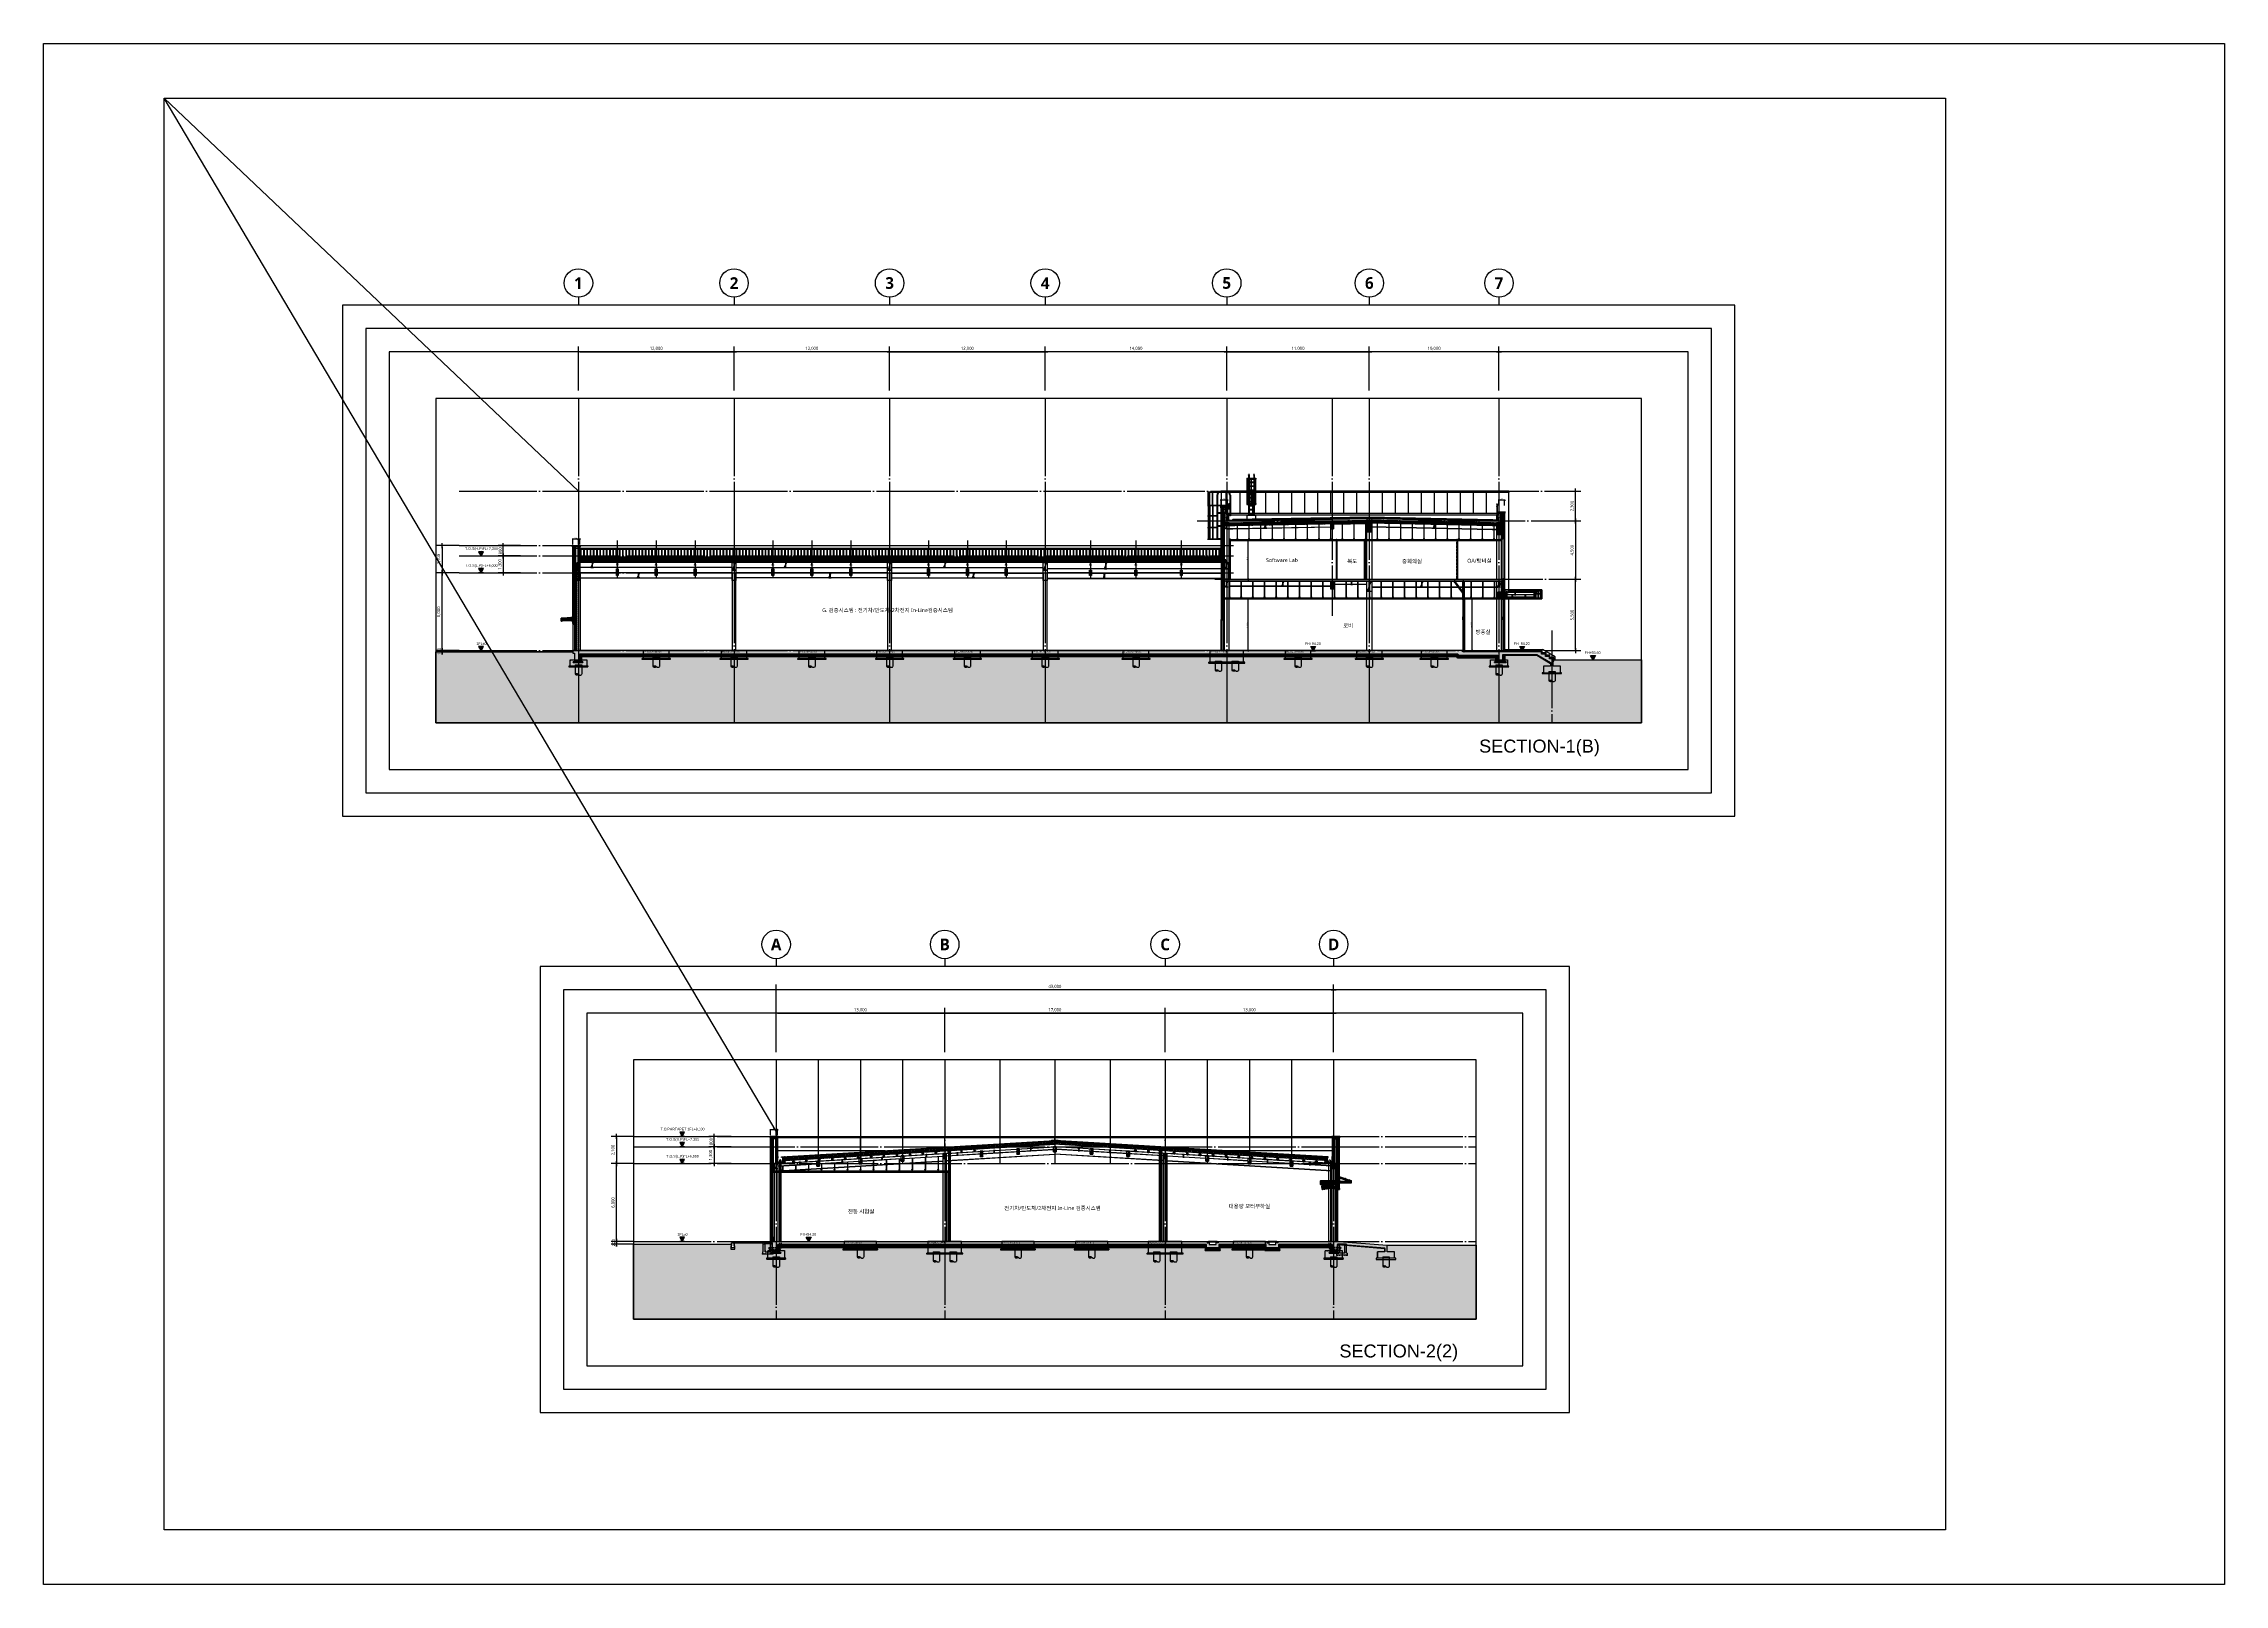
# Model space of a CAD drawing. Header units: millimetres. Extents: x 0 to 672800, y 0 to 118800.
# Drawn here: x 336400 to 504600, y 0 to 118800 of the extents above; entities that cross this region are included whole.
import ezdxf
from ezdxf.enums import TextEntityAlignment as Align
from ezdxf.xclip import XClip

# ---------------------------------------------------------------- set-up
doc = ezdxf.new("R2010")
doc.units = ezdxf.units.MM
doc.header["$LTSCALE"] = 200
doc.header["$XCLIPFRAME"] = 0
for name, pattern in [('CEN', [62, 60, -1, 0, -1]), ('CEN-GAUN', [32.2, 30, -1, 0.2, -1]), ('CENTER', [50.8, 31.75, -6.35, 6.35, -6.35]), ('CONTINOUS', [0]), ('DASHED', [0.75, 0.5, -0.25]), ('H2', [3, 2, -1]), ('H3', [3, 2, -1]), ('HID', [2.3, 1.5, -0.8]), ('HIDDEN', [0.375, 0.25, -0.125]), ('XR-A-SECTION$0$CEN-OC', [10, 9.25, -0.25, 0.25, -0.25]), ('XR-sec$0$DASHED', [0.75, 0.5, -0.25])]:
    doc.linetypes.add(name, pattern=pattern)
doc.layers.get('DEFPOINTS').update_dxf_attribs({"color": 137})
for name, color, linetype in [('0-S-col', 4, 'Continuous'), ('01FIN', 9, 'Continuous'), ('01HAT', 8, 'Continuous'), ('01단열재', 252, 'Continuous'), ('01외벽패널', 3, 'Continuous'), ('01하지철물', 253, 'Continuous'), ('02-PIR', 7, 'Continuous'), ('09GIRDER', 2, 'Continuous'), ('0파일', 251, 'HIDDEN'), ('161', 161, 'Continuous'), ('2', 2, 'Continuous'), ('3', 3, 'Continuous'), ('35', 8, 'Continuous'), ('4', 4, 'Continuous'), ('5기초', 5, 'HIDDEN'), ('5기초버림콘크리트', 251, 'HIDDEN'), ('5버림콘크리트', 5, 'CONTINOUS'), ('6ELE', 6, 'Continuous'), ('6방수', 6, 'HIDDEN'), ('7', 7, 'Continuous'), ('8', 8, 'Continuous'), ('8ELE', 8, 'Continuous'), ('8HAT', 8, 'Continuous'), ('8HID', 8, 'HID'), ('A-30', 30, 'Continuous'), ('A-CON', 2, 'Continuous'), ('A-DET', 5, 'Continuous'), ('A-DOOR', 4, 'Continuous'), ('A-DOOR-SILL', 8, 'Continuous'), ('A-ELE-9', 9, 'Continuous'), ('A-ELEV-6', 6, 'Continuous'), ('A-FLOR-STUD', 9, 'Continuous'), ('A-MET', 4, 'Continuous'), ('A-PNL-EXT', 7, 'Continuous'), ('A-SECT-STEL', 9, 'Continuous'), ('A-sect_stl', 8, 'Continuous'), ('A-STL4', 4, 'Continuous'), ('A-wall-유리파티션', 5, 'Continuous'), ('A-WIN-FRAME-EL', 9, 'Continuous'), ('A-WIN-GLASS', 5, 'Continuous'), ('A_ME_B&N', 6, 'Continuous'), ('A_WAL_AS', 4, 'Continuous'), ('AA-CEXM', 6, 'Continuous'), ('AA-CEXM-SYST', 13, 'Continuous'), ('AA-DWXM-CURT', 4, 'Continuous'), ('AA-ELEV-PCN7', 7, 'Continuous'), ('AA-WAXM-ASMB', 4, 'Continuous'), ('AA-WAXM-NORT', 4, 'Continuous'), ('AA-WAXM-SAND', 4, 'Continuous'), ('AUDIT_I_240116165941-1', 8, 'Continuous'), ('AUDIT_I_240116165941-4', 8, 'Continuous'), ('AUDIT_I_240116165941-5', 8, 'Continuous'), ('AUDIT_I_240116165941-6', 8, 'Continuous'), ('BOLT', 8, 'Continuous'), ('BRK', 8, 'Continuous'), ('CEILING', 6, 'Continuous'), ('CEN', 1, 'CEN-GAUN'), ('CON', 2, 'Continuous'), ('CTR', 1, 'XR-A-SECTION$0$CEN-OC'), ('deta', 8, 'Continuous'), ('DIM-LINE', 9, 'Continuous'), ('DOOR', 6, 'Continuous'), ('EL-07', 7, 'Continuous'), ('ELE', 7, 'Continuous'), ('ELE-4', 4, 'Continuous'), ('ELE-6', 6, 'Continuous'), ('ELE-8', 8, 'Continuous'), ('ELE-9', 9, 'Continuous'), ('ELE-STL', 252, 'Continuous'), ('FIN', 5, 'Continuous'), ('FIN-floor', 6, 'Continuous'), ('FLA', 2, 'Continuous'), ('GL', 2, 'Continuous'), ('HAT', 8, 'Continuous'), ('HAT-253', 253, 'Continuous'), ('HAT-254', 254, 'Continuous'), ('HAT-INS', 252, 'Continuous'), ('HAT-INS1', 252, 'Continuous'), ('HID-8', 8, 'HID'), ('Insul', 252, 'Continuous'), ('JD_04', 4, 'Continuous'), ('JD_08', 8, 'Continuous'), ('LADDER', 7, 'Continuous'), ('LADDER-6', 6, 'Continuous'), ('LADDER-8', 8, 'Continuous'), ('PANEL', 6, 'Continuous'), ('S-253', 252, 'Continuous'), ('S-COL', 2, 'Continuous'), ('S-CON', 2, 'Continuous'), ('SEC-PANEL', 6, 'Continuous'), ('SOL-253', 253, 'Continuous'), ('squrepipe', 252, 'Continuous'), ('STEEL-E', 6, 'Continuous'), ('STEEL-sec-4', 4, 'Continuous'), ('STL', 4, 'Continuous'), ('SYP_BOLT', 9, 'Continuous'), ('SYP_FLASHING', 5, 'Continuous'), ('SYP_INSUL', 252, 'Continuous'), ('SYP_RIVET', 11, 'Continuous'), ('SYP_STEEL', 4, 'Continuous'), ('SYP_WINDOW', 4, 'Continuous'), ('T3', 4, 'Continuous'), ('TEC35', 35, 'Continuous'), ('THK50', 6, 'Continuous'), ('WAL', 3, 'Continuous'), ('WALL', 2, 'Continuous'), ('WALL-GLASS', 4, 'Continuous'), ('WIN1', 7, 'Continuous'), ('X-ER', 15, 'ER-X'), ('XR-SECTION$0$AA-WAXS-FRPR', 251, 'Continuous'), ('~BOLT', 11, 'Continuous'), ('알루미늄시트', 3, 'Continuous'), ('우수집수정', 252, 'HIDDEN'), ('하지 50x50x2.3T', 5, 'Continuous'), ('후레싱', 4, 'Continuous')]:
    doc.layers.add(name, color=color, linetype=linetype)
for name, color, linetype, plot in [('190', 190, 'Continuous', False), ('check', 61, 'Continuous', False), ('Defpoint', 125, 'Continuous', False), ('TXT-1', 137, 'Continuous', False)]:
    doc.layers.add(name, color=color, linetype=linetype, plot=plot)
for name, color, linetype, lineweight in [('A-WIN', 4, 'Continuous', 35), ('CENTER', 1, 'CENTER', 5), ('insulation', 8, 'Continuous', 5)]:
    doc.layers.add(name, color=color, linetype=linetype, lineweight=lineweight)
doc.styles.add('$0$스타일1', font='malgun.ttf')
doc.styles.get("Standard").update_dxf_attribs({"font": 'arial.ttf'})
doc.styles.add('돋움', font='')
doc.styles.add('맑은고딕', font='malgun.ttf')
doc.styles.add('스타일1', font='malgun.ttf')
doc.styles.add('스타일2', font='malgunbd.ttf')
doc.styles.get('돋움').set_extended_font_data('Dotum')
doc.linetypes.add('ER-X', pattern='A,10,-0.8,["X",Standard,S=0.6,R=0,X=-0.15,Y=-0.3],-0.8', length=11.6)
doc.linetypes.add('INSUL50', pattern='A,0.00254,-2.54,[134,ltypeshp.shx,S=6.25,R=0,X=-2.54,Y=0],-19.92,[134,ltypeshp.shx,S=6.25,R=180,X=2.54,Y=0],-2.54', length=25.00254)
doc.dimstyles.new('CJA', dxfattribs={"dimscale": 300, "dimtxt": 2.7, "dimasz": 1, "dimexe": 2, "dimexo": 3, "dimgap": 1, "dimtad": 1, "dimdec": 0, "dimzin": 1, "dimdsep": 46, "dimlunit": 6, "dimtxsty": '$0$스타일1', "dimblk": 'CJDOT', "dimcen": 0.09, "dimdle": 1, "dimclrd": 256, "dimclre": 256, "dimclrt": 3, "dimadec": 0, "dimazin": 0, "dimtfac": 1, "dimtdec": 0, "dimtix": 1, "dimtmove": 2, "dimatfit": 3, "dimldrblk": 'CJDOT', "dimfxl": 1, "dimtolj": 1, "dimtzin": 1, "dimarcsym": 0})
doc.dimstyles.new('CJAK', dxfattribs={"dimscale": 200, "dimtxt": 1.2, "dimasz": 0.5, "dimexe": 2, "dimexo": 3, "dimgap": 0.5, "dimtad": 1, "dimdec": 0, "dimzin": 1, "dimdsep": 46, "dimlunit": 6, "dimtxsty": '맑은고딕', "dimblk": 'CJDOT', "dimcen": 0.09, "dimdle": 1, "dimclrd": 256, "dimclre": 256, "dimclrt": 256, "dimadec": 0, "dimazin": 0, "dimtfac": 1, "dimtdec": 0, "dimtix": 1, "dimtmove": 2, "dimatfit": 3, "dimldrblk": 'CJDOT', "dimfxl": 1, "dimtolj": 1, "dimtzin": 1, "dimarcsym": 0})
pattern_1 = [(43.674488, (335620.4905, 1312.999), (-4.3850587, 4.5927944), [])]

# ---------------------------------------------------------------- blocks, each defined once
blk = doc.blocks.new('*U309')
at = {"layer": 'HAT-INS'}
for points in [[(0, 0, 0.414214), (0.2, 0.2), (0, 0.7, -1), (0.5, 0.7), (0.2, 0.2, 0.414214), (0.5, 0)], [(0.5, 0, 0.414214), (0.7, 0.2), (0.5, 0.7, -1), (1, 0.7), (0.7, 0.2, 0.414214), (1, 0)], [(1, 0, 0.414214), (1.2, 0.2), (1, 0.7, -1), (1.5, 0.7), (1.2, 0.2, 0.414214), (1.5, 0)], [(1.5, 0, 0.414214), (1.7, 0.2), (1.5, 0.7, -1), (2, 0.7), (1.7, 0.2, 0.414214), (2, 0)], [(2, 0, 0.414214), (2.2, 0.2), (2, 0.7, -1), (2.5, 0.7), (2.2, 0.2, 0.414214), (2.5, 0)], [(2.5, 0, 0.414214), (2.7, 0.2), (2.5, 0.7, -1), (3, 0.7), (2.7, 0.2, 0.414214), (3, 0)], [(3, 0, 0.414214), (3.2, 0.2), (3, 0.7, -1), (3.5, 0.7), (3.2, 0.2, 0.414214), (3.5, 0)], [(3.5, 0, 0.414214), (3.7, 0.2), (3.5, 0.7, -1), (4, 0.7), (3.7, 0.2, 0.414214), (4, 0)], [(4, 0, 0.414214), (4.2, 0.2), (4, 0.7, -1), (4.5, 0.7), (4.2, 0.2, 0.414214), (4.5, 0)], [(4.5, 0, 0.414214), (4.7, 0.2), (4.5, 0.7, -1), (5, 0.7), (4.7, 0.2, 0.414214), (5, 0)], [(5, 0, 0.414214), (5.2, 0.2), (5, 0.7, -1), (5.5, 0.7), (5.2, 0.2, 0.414214), (5.5, 0)], [(5.5, 0, 0.414214), (5.7, 0.2), (5.5, 0.7, -1), (6, 0.7), (5.7, 0.2, 0.414214), (6, 0)], [(6, 0, 0.414214), (6.2, 0.2), (6, 0.7, -1), (6.5, 0.7), (6.2, 0.2, 0.414214), (6.5, 0)], [(6.5, 0, 0.414214), (6.7, 0.2), (6.5, 0.7, -1), (7, 0.7), (6.7, 0.2, 0.414214), (7, 0)], [(7, 0, 0.414214), (7.2, 0.2), (7, 0.7, -1), (7.5, 0.7), (7.2, 0.2, 0.414214), (7.5, 0)], [(7.5, 0, 0.414214), (7.7, 0.2), (7.5, 0.7, -1), (8, 0.7), (7.7, 0.2, 0.414214), (8, 0)], [(8, 0, 0.414214), (8.2, 0.2), (8, 0.7, -1), (8.5, 0.7), (8.2, 0.2, 0.414214), (8.5, 0)], [(8.5, 0, 0.414214), (8.7, 0.2), (8.5, 0.7, -1), (9, 0.7), (8.7, 0.2, 0.414214), (9, 0)], [(9, 0, 0.414214), (9.2, 0.2), (9, 0.7, -1), (9.5, 0.7), (9.2, 0.2, 0.414214), (9.5, 0)], [(9.5, 0, 0.414214), (9.7, 0.2), (9.5, 0.7, -1), (10, 0.7), (9.7, 0.2, 0.414214), (10, 0)], [(10, 0, 0.414214), (10.2, 0.2), (10, 0.7, -1), (10.5, 0.7), (10.2, 0.2, 0.414214), (10.5, 0)], [(10.5, 0, 0.414214), (10.7, 0.2), (10.5, 0.7, -1), (11, 0.7), (10.7, 0.2, 0.414214), (11, 0)], [(11, 0, 0.414214), (11.2, 0.2), (11, 0.7, -1), (11.5, 0.7), (11.2, 0.2, 0.414214), (11.5, 0)], [(11.5, 0, 0.414214), (11.7, 0.2), (11.5, 0.7, -1), (12, 0.7), (11.7, 0.2, 0.414214), (12, 0)], [(12, 0, 0.414214), (12.2, 0.2), (12, 0.7, -1), (12.5, 0.7), (12.2, 0.2, 0.414214), (12.5, 0)], [(12.5, 0, 0.414214), (12.7, 0.2), (12.5, 0.7, -1), (13, 0.7), (12.7, 0.2, 0.414214), (13, 0)], [(13, 0, 0.414214), (13.2, 0.2), (13, 0.7, -1), (13.5, 0.7), (13.2, 0.2, 0.414214), (13.5, 0)], [(13.5, 0, 0.414214), (13.7, 0.2), (13.5, 0.7, -1), (14, 0.7), (13.7, 0.2, 0.414214), (14, 0)], [(14, 0, 0.414214), (14.2, 0.2), (14, 0.7, -1), (14.5, 0.7), (14.2, 0.2, 0.414214), (14.5, 0)], [(14.5, 0, 0.414214), (14.7, 0.2), (14.5, 0.7, -1), (15, 0.7), (14.7, 0.2, 0.414214), (15, 0)], [(15, 0, 0.414214), (15.2, 0.2), (15, 0.7, -1), (15.5, 0.7), (15.2, 0.2, 0.414214), (15.5, 0)], [(15.5, 0, 0.414214), (15.7, 0.2), (15.5, 0.7, -1), (16, 0.7), (15.7, 0.2, 0.414214), (16, 0)], [(16, 0, 0.414214), (16.2, 0.2), (16, 0.7, -1), (16.5, 0.7), (16.2, 0.2, 0.414214), (16.5, 0)], [(16.5, 0, 0.414214), (16.7, 0.2), (16.5, 0.7, -1), (17, 0.7), (16.7, 0.2, 0.414214), (17, 0)], [(17, 0, 0.414214), (17.2, 0.2), (17, 0.7, -1), (17.5, 0.7), (17.2, 0.2, 0.414214), (17.5, 0)], [(17.5, 0, 0.414214), (17.7, 0.2), (17.5, 0.7, -1), (18, 0.7), (17.7, 0.2, 0.414214), (18, 0)], [(18, 0, 0.414214), (18.2, 0.2), (18, 0.7, -1), (18.5, 0.7), (18.2, 0.2, 0.414214), (18.5, 0)], [(18.5, 0, 0.414214), (18.7, 0.2), (18.5, 0.7, -1), (19, 0.7), (18.7, 0.2, 0.414214), (19, 0)], [(19, 0, 0.414214), (19.2, 0.2), (19, 0.7, -1), (19.5, 0.7), (19.2, 0.2, 0.414214), (19.5, 0)], [(19.5, 0, 0.414214), (19.7, 0.2), (19.5, 0.7, -1), (20, 0.7), (19.7, 0.2, 0.414214), (20, 0)], [(20, 0, 0.414214), (20.2, 0.2), (20, 0.7, -1), (20.5, 0.7), (20.2, 0.2, 0.414214), (20.5, 0)], [(20.5, 0, 0.414214), (20.7, 0.2), (20.5, 0.7, -1), (21, 0.7), (20.7, 0.2, 0.414214), (21, 0)], [(21, 0, 0.414214), (21.2, 0.2), (21, 0.7, -1), (21.5, 0.7), (21.2, 0.2, 0.414214), (21.5, 0)], [(21.5, 0, 0.414214), (21.7, 0.2), (21.5, 0.7, -1), (22, 0.7), (21.7, 0.2, 0.414214), (22, 0)], [(22, 0, 0.414214), (22.2, 0.2), (22, 0.7, -1), (22.5, 0.7), (22.2, 0.2, 0.414214), (22.5, 0)], [(22.5, 0, 0.414214), (22.7, 0.2), (22.5, 0.7, -1), (23, 0.7), (22.7, 0.2, 0.414214), (23, 0)], [(23, 0, 0.414214), (23.2, 0.2), (23, 0.7, -1), (23.5, 0.7), (23.2, 0.2, 0.414214), (23.5, 0)], [(23.5, 0, 0.414214), (23.7, 0.2), (23.5, 0.7, -1), (24, 0.7), (23.7, 0.2, 0.414214), (24, 0)], [(24, 0, 0.414214), (24.2, 0.2), (24, 0.7, -1), (24.5, 0.7), (24.2, 0.2, 0.414214), (24.5, 0)], [(24.5, 0, 0.414214), (24.7, 0.2), (24.5, 0.7, -1), (25, 0.7), (24.7, 0.2, 0.414214), (25, 0)], [(25, 0, 0.414214), (25.2, 0.2), (25, 0.7, -1), (25.5, 0.7), (25.2, 0.2, 0.414214), (25.5, 0)], [(25.5, 0, 0.414214), (25.7, 0.2), (25.5, 0.7, -1), (26, 0.7), (25.7, 0.2, 0.414214), (26, 0)], [(26, 0, 0.414214), (26.2, 0.2), (26, 0.7, -1), (26.5, 0.7), (26.2, 0.2, 0.414214), (26.5, 0)], [(26.5, 0, 0.414214), (26.7, 0.2), (26.5, 0.7, -1), (27, 0.7), (26.7, 0.2, 0.414214), (27, 0)], [(27, 0, 0.414214), (27.2, 0.2), (27, 0.7, -1), (27.5, 0.7), (27.2, 0.2, 0.414214), (27.5, 0)], [(27.5, 0, 0.414214), (27.7, 0.2), (27.5, 0.7, -1), (28, 0.7), (27.7, 0.2, 0.414214), (28, 0)], [(28, 0, 0.414214), (28.2, 0.2), (28, 0.7, -1), (28.5, 0.7), (28.2, 0.2, 0.414214), (28.5, 0)], [(28.5, 0, 0.414214), (28.7, 0.2), (28.5, 0.7, -1), (29, 0.7), (28.7, 0.2, 0.414214), (29, 0)], [(29, 0, 0.414214), (29.2, 0.2), (29, 0.7, -1), (29.5, 0.7), (29.2, 0.2, 0.414214), (29.5, 0)], [(29.5, 0, 0.414214), (29.7, 0.2), (29.5, 0.7, -1), (30, 0.7), (29.7, 0.2, 0.414214), (30, 0)], [(30, 0, 0.414214), (30.2, 0.2), (30, 0.7, -1), (30.5, 0.7), (30.2, 0.2, 0.414214), (30.5, 0)], [(30.5, 0, 0.414214), (30.7, 0.2), (30.5, 0.7, -1), (31, 0.7), (30.7, 0.2, 0.414214), (31, 0)], [(31, 0, 0.414214), (31.2, 0.2), (31, 0.7, -1), (31.5, 0.7), (31.2, 0.2, 0.414214), (31.5, 0)], [(31.5, 0, 0.414214), (31.7, 0.2), (31.5, 0.7, -1), (32, 0.7), (31.7, 0.2, 0.414214), (32, 0)], [(32, 0, 0.414214), (32.2, 0.2), (32, 0.7, -1), (32.5, 0.7), (32.2, 0.2, 0.414214), (32.5, 0)], [(32.5, 0, 0.414214), (32.7, 0.2), (32.5, 0.7, -1), (33, 0.7), (32.7, 0.2, 0.414214), (33, 0)], [(33, 0, 0.414214), (33.2, 0.2), (33, 0.7, -1), (33.5, 0.7), (33.2, 0.2, 0.414214), (33.5, 0)], [(33.5, 0, 0.414214), (33.7, 0.2), (33.5, 0.7, -1), (34, 0.7), (33.7, 0.2, 0.414214), (34, 0)], [(34, 0, 0.414214), (34.2, 0.2), (34, 0.7, -1), (34.5, 0.7), (34.2, 0.2, 0.414214), (34.5, 0)], [(34.5, 0, 0.414214), (34.7, 0.2), (34.5, 0.7, -1), (35, 0.7), (34.7, 0.2, 0.414214), (35, 0)], [(35, 0, 0.414214), (35.2, 0.2), (35, 0.7, -1), (35.5, 0.7), (35.2, 0.2, 0.414214), (35.5, 0)], [(35.5, 0, 0.414214), (35.7, 0.2), (35.5, 0.7, -1), (36, 0.7), (35.7, 0.2, 0.414214), (36, 0)], [(36, 0, 0.414214), (36.2, 0.2), (36, 0.7, -1), (36.5, 0.7), (36.2, 0.2, 0.414214), (36.5, 0)], [(36.5, 0, 0.414214), (36.7, 0.2), (36.5, 0.7, -1), (37, 0.7), (36.7, 0.2, 0.414214), (37, 0)], [(37, 0, 0.414214), (37.2, 0.2), (37, 0.7, -1), (37.5, 0.7), (37.2, 0.2, 0.414214), (37.5, 0)], [(37.5, 0, 0.414214), (37.7, 0.2), (37.5, 0.7, -1), (38, 0.7), (37.7, 0.2, 0.414214), (38, 0)], [(38, 0, 0.414214), (38.2, 0.2), (38, 0.7, -1), (38.5, 0.7), (38.2, 0.2, 0.414214), (38.5, 0)], [(38.5, 0, 0.414214), (38.7, 0.2), (38.5, 0.7, -1), (39, 0.7), (38.7, 0.2, 0.414214), (39, 0)], [(39, 0, 0.414214), (39.2, 0.2), (39, 0.7, -1), (39.5, 0.7), (39.2, 0.2, 0.414214), (39.5, 0)], [(39.5, 0, 0.414214), (39.7, 0.2), (39.5, 0.7, -1), (40, 0.7), (39.7, 0.2, 0.414214), (40, 0)], [(40, 0, 0.414214), (40.2, 0.2), (40, 0.7, -1), (40.5, 0.7), (40.2, 0.2, 0.414214), (40.5, 0)], [(40.5, 0, 0.414214), (40.7, 0.2), (40.5, 0.7, -1), (41, 0.7), (40.7, 0.2, 0.414214), (41, 0)], [(41, 0, 0.414214), (41.2, 0.2), (41, 0.7, -1), (41.5, 0.7), (41.2, 0.2, 0.414214), (41.5, 0)], [(41.5, 0, 0.414214), (41.7, 0.2), (41.5, 0.7, -1), (42, 0.7), (41.7, 0.2, 0.414214), (42, 0)], [(42, 0, 0.414214), (42.2, 0.2), (42, 0.7, -1), (42.5, 0.7), (42.2, 0.2, 0.414214), (42.5, 0)], [(42.5, 0, 0.414214), (42.7, 0.2), (42.5, 0.7, -1), (43, 0.7), (42.7, 0.2, 0.414214), (43, 0)], [(43, 0, 0.414214), (43.2, 0.2), (43, 0.7, -1), (43.5, 0.7), (43.2, 0.2, 0.414214), (43.5, 0)], [(43.5, 0, 0.414214), (43.7, 0.2), (43.5, 0.7, -1), (44, 0.7), (43.7, 0.2, 0.414214), (44, 0)], [(44, 0, 0.414214), (44.2, 0.2), (44, 0.7, -1), (44.5, 0.7), (44.2, 0.2, 0.414214), (44.5, 0)], [(44.5, 0, 0.414214), (44.7, 0.2), (44.5, 0.7, -1), (45, 0.7), (44.7, 0.2, 0.414214), (45, 0)], [(45, 0, 0.414214), (45.2, 0.2), (45, 0.7, -1), (45.5, 0.7), (45.2, 0.2, 0.414214), (45.5, 0)], [(45.5, 0, 0.414214), (45.7, 0.2), (45.5, 0.7, -1), (46, 0.7), (45.7, 0.2, 0.414214), (46, 0)], [(46, 0, 0.414214), (46.2, 0.2), (46, 0.7, -1), (46.5, 0.7), (46.2, 0.2, 0.414214), (46.5, 0)], [(46.5, 0, 0.414214), (46.7, 0.2), (46.5, 0.7, -1), (47, 0.7), (46.7, 0.2, 0.414214), (47, 0)], [(47, 0, 0.414214), (47.2, 0.2), (47, 0.7, -1), (47.5, 0.7), (47.2, 0.2, 0.414214), (47.5, 0)], [(47.5, 0, 0.414214), (47.7, 0.2), (47.5, 0.7, -1), (48, 0.7), (47.7, 0.2, 0.414214), (48, 0)], [(48, 0, 0.414214), (48.2, 0.2), (48, 0.7, -1), (48.5, 0.7), (48.2, 0.2, 0.414214), (48.5, 0)], [(48.5, 0, 0.414214), (48.7, 0.2), (48.5, 0.7, -1), (49, 0.7), (48.7, 0.2, 0.414214), (49, 0)], [(49, 0, 0.414214), (49.2, 0.2), (49, 0.7, -1), (49.5, 0.7), (49.2, 0.2, 0.414214), (49.5, 0)], [(49.5, 0, 0.414214), (49.7, 0.2), (49.5, 0.7, -1), (50, 0.7), (49.7, 0.2, 0.414214), (50, 0)], [(50, 0, 0.414214), (50.2, 0.2), (50, 0.7, -1), (50.5, 0.7), (50.2, 0.2, 0.414214), (50.5, 0)], [(50.5, 0, 0.414214), (50.7, 0.2), (50.5, 0.7, -1), (51, 0.7), (50.7, 0.2, 0.414214), (51, 0)], [(51, 0, 0.414214), (51.2, 0.2), (51, 0.7, -1), (51.5, 0.7), (51.2, 0.2, 0.414214), (51.5, 0)], [(51.5, 0, 0.414214), (51.7, 0.2), (51.5, 0.7, -1), (52, 0.7), (51.7, 0.2, 0.414214), (52, 0)], [(52, 0, 0.414214), (52.2, 0.2), (52, 0.7, -1), (52.5, 0.7), (52.2, 0.2, 0.414214), (52.5, 0)], [(52.5, 0, 0.414214), (52.7, 0.2), (52.5, 0.7, -1), (53, 0.7), (52.7, 0.2, 0.414214), (53, 0)], [(53, 0, 0.414214), (53.2, 0.2), (53, 0.7, -1), (53.5, 0.7), (53.2, 0.2, 0.414214), (53.5, 0)], [(53.5, 0, 0.414214), (53.7, 0.2), (53.5, 0.7, -1), (54, 0.7), (53.7, 0.2, 0.414214), (54, 0)], [(54, 0, 0.414214), (54.2, 0.2), (54, 0.7, -1), (54.5, 0.7), (54.2, 0.2, 0.414214), (54.5, 0)], [(54.5, 0, 0.414214), (54.7, 0.2), (54.5, 0.7, -1), (55, 0.7), (54.7, 0.2, 0.414214), (55, 0)], [(55, 0, 0.414214), (55.2, 0.2), (55, 0.7, -1), (55.5, 0.7), (55.2, 0.2, 0.414214), (55.5, 0)], [(55.5, 0, 0.414214), (55.7, 0.2), (55.5, 0.7, -1), (56, 0.7), (55.7, 0.2, 0.414214), (56, 0)], [(56, 0, 0.414214), (56.2, 0.2), (56, 0.7, -1), (56.5, 0.7), (56.2, 0.2, 0.414214), (56.5, 0)], [(56.5, 0, 0.414214), (56.7, 0.2), (56.5, 0.7, -1), (57, 0.7), (56.7, 0.2, 0.414214), (57, 0)], [(57, 0, 0.414214), (57.2, 0.2), (57, 0.7, -1), (57.5, 0.7), (57.2, 0.2, 0.414214), (57.5, 0)], [(57.5, 0, 0.414214), (57.7, 0.2), (57.5, 0.7, -1), (58, 0.7), (57.7, 0.2, 0.414214), (58, 0)], [(58, 0, 0.414214), (58.2, 0.2), (58, 0.7, -1), (58.5, 0.7), (58.2, 0.2, 0.414214), (58.5, 0)], [(58.5, 0, 0.414214), (58.7, 0.2), (58.5, 0.7, -1), (59, 0.7), (58.7, 0.2, 0.414214), (59, 0)], [(59, 0, 0.414214), (59.2, 0.2), (59, 0.7, -1), (59.5, 0.7), (59.2, 0.2, 0.414214), (59.5, 0)], [(59.5, 0, 0.414214), (59.7, 0.2), (59.5, 0.7, -1), (60, 0.7), (59.7, 0.2, 0.414214), (60, 0)], [(60, 0, 0.414214), (60.2, 0.2), (60, 0.7, -1), (60.5, 0.7), (60.2, 0.2, 0.414214), (60.5, 0)], [(60.5, 0, 0.414214), (60.7, 0.2), (60.5, 0.7, -1), (61, 0.7), (60.7, 0.2, 0.414214), (61, 0)], [(61, 0, 0.414214), (61.2, 0.2), (61, 0.7, -1), (61.5, 0.7), (61.2, 0.2, 0.414214), (61.5, 0)], [(61.5, 0, 0.414214), (61.7, 0.2), (61.5, 0.7, -1), (62, 0.7), (61.7, 0.2, 0.414214), (62, 0)], [(62, 0, 0.414214), (62.2, 0.2), (62, 0.7, -1), (62.5, 0.7), (62.2, 0.2, 0.414214), (62.5, 0)], [(62.5, 0, 0.414214), (62.7, 0.2), (62.5, 0.7, -1), (63, 0.7), (62.7, 0.2, 0.414214), (63, 0)], [(63, 0, 0.414214), (63.2, 0.2), (63, 0.7, -1), (63.5, 0.7), (63.2, 0.2, 0.414214), (63.5, 0)], [(63.5, 0, 0.414214), (63.7, 0.2), (63.5, 0.7, -1), (64, 0.7), (63.7, 0.2, 0.414214), (64, 0)], [(64, 0, 0.414214), (64.2, 0.2), (64, 0.7, -1), (64.5, 0.7), (64.2, 0.2, 0.414214), (64.5, 0)], [(64.5, 0, 0.414214), (64.7, 0.2), (64.5, 0.7, -1), (65, 0.7), (64.7, 0.2, 0.414214), (65, 0)], [(65, 0, 0.414214), (65.2, 0.2), (65, 0.7, -1), (65.5, 0.7), (65.2, 0.2, 0.414214), (65.5, 0)], [(65.5, 0, 0.414214), (65.7, 0.2), (65.5, 0.7, -1), (66, 0.7), (65.7, 0.2, 0.414214), (66, 0)]]:
    blk.add_lwpolyline(points, format="xyb", dxfattribs=at)
blk = doc.blocks.new('*U304')
at = {"layer": 'HAT-INS'}
for points in [[(0, 0, 0.414214), (0.2, 0.2), (0, 0.7, -1), (0.5, 0.7), (0.2, 0.2, 0.414214), (0.5, 0)], [(0.5, 0, 0.414214), (0.7, 0.2), (0.5, 0.7, -1), (1, 0.7), (0.7, 0.2, 0.414214), (1, 0)], [(1, 0, 0.414214), (1.2, 0.2), (1, 0.7, -1), (1.5, 0.7), (1.2, 0.2, 0.414214), (1.5, 0)], [(1.5, 0, 0.414214), (1.7, 0.2), (1.5, 0.7, -1), (2, 0.7), (1.7, 0.2, 0.414214), (2, 0)], [(2, 0, 0.414214), (2.2, 0.2), (2, 0.7, -1), (2.5, 0.7), (2.2, 0.2, 0.414214), (2.5, 0)], [(2.5, 0, 0.414214), (2.7, 0.2), (2.5, 0.7, -1), (3, 0.7), (2.7, 0.2, 0.414214), (3, 0)], [(3, 0, 0.414214), (3.2, 0.2), (3, 0.7, -1), (3.5, 0.7), (3.2, 0.2, 0.414214), (3.5, 0)], [(3.5, 0, 0.414214), (3.7, 0.2), (3.5, 0.7, -1), (4, 0.7), (3.7, 0.2, 0.414214), (4, 0)], [(4, 0, 0.414214), (4.2, 0.2), (4, 0.7, -1), (4.5, 0.7), (4.2, 0.2, 0.414214), (4.5, 0)], [(4.5, 0, 0.414214), (4.7, 0.2), (4.5, 0.7, -1), (5, 0.7), (4.7, 0.2, 0.414214), (5, 0)], [(5, 0, 0.414214), (5.2, 0.2), (5, 0.7, -1), (5.5, 0.7), (5.2, 0.2, 0.414214), (5.5, 0)], [(5.5, 0, 0.414214), (5.7, 0.2), (5.5, 0.7, -1), (6, 0.7), (5.7, 0.2, 0.414214), (6, 0)], [(6, 0, 0.414214), (6.2, 0.2), (6, 0.7, -1), (6.5, 0.7), (6.2, 0.2, 0.414214), (6.5, 0)], [(6.5, 0, 0.414214), (6.7, 0.2), (6.5, 0.7, -1), (7, 0.7), (6.7, 0.2, 0.414214), (7, 0)], [(7, 0, 0.414214), (7.2, 0.2), (7, 0.7, -1), (7.5, 0.7), (7.2, 0.2, 0.414214), (7.5, 0)], [(7.5, 0, 0.414214), (7.7, 0.2), (7.5, 0.7, -1), (8, 0.7), (7.7, 0.2, 0.414214), (8, 0)], [(8, 0, 0.414214), (8.2, 0.2), (8, 0.7, -1), (8.5, 0.7), (8.2, 0.2, 0.414214), (8.5, 0)], [(8.5, 0, 0.414214), (8.7, 0.2), (8.5, 0.7, -1), (9, 0.7), (8.7, 0.2, 0.414214), (9, 0)], [(9, 0, 0.414214), (9.2, 0.2), (9, 0.7, -1), (9.5, 0.7), (9.2, 0.2, 0.414214), (9.5, 0)], [(9.5, 0, 0.414214), (9.7, 0.2), (9.5, 0.7, -1), (10, 0.7), (9.7, 0.2, 0.414214), (10, 0)], [(10, 0, 0.414214), (10.2, 0.2), (10, 0.7, -1), (10.5, 0.7), (10.2, 0.2, 0.414214), (10.5, 0)], [(10.5, 0, 0.414214), (10.7, 0.2), (10.5, 0.7, -1), (11, 0.7), (10.7, 0.2, 0.414214), (11, 0)], [(11, 0, 0.414214), (11.2, 0.2), (11, 0.7, -1), (11.5, 0.7), (11.2, 0.2, 0.414214), (11.5, 0)], [(11.5, 0, 0.414214), (11.7, 0.2), (11.5, 0.7, -1), (12, 0.7), (11.7, 0.2, 0.414214), (12, 0)], [(12, 0, 0.414214), (12.2, 0.2), (12, 0.7, -1), (12.5, 0.7), (12.2, 0.2, 0.414214), (12.5, 0)], [(12.5, 0, 0.414214), (12.7, 0.2), (12.5, 0.7, -1), (13, 0.7), (12.7, 0.2, 0.414214), (13, 0)], [(13, 0, 0.414214), (13.2, 0.2), (13, 0.7, -1), (13.5, 0.7), (13.2, 0.2, 0.414214), (13.5, 0)], [(13.5, 0, 0.414214), (13.7, 0.2), (13.5, 0.7, -1), (14, 0.7), (13.7, 0.2, 0.414214), (14, 0)], [(14, 0, 0.414214), (14.2, 0.2), (14, 0.7, -1), (14.5, 0.7), (14.2, 0.2, 0.414214), (14.5, 0)], [(14.5, 0, 0.414214), (14.7, 0.2), (14.5, 0.7, -1), (15, 0.7), (14.7, 0.2, 0.414214), (15, 0)], [(15, 0, 0.414214), (15.2, 0.2), (15, 0.7, -1), (15.5, 0.7), (15.2, 0.2, 0.414214), (15.5, 0)], [(15.5, 0, 0.414214), (15.7, 0.2), (15.5, 0.7, -1), (16, 0.7), (15.7, 0.2, 0.414214), (16, 0)], [(16, 0, 0.414214), (16.2, 0.2), (16, 0.7, -1), (16.5, 0.7), (16.2, 0.2, 0.414214), (16.5, 0)], [(16.5, 0, 0.414214), (16.7, 0.2), (16.5, 0.7, -1), (17, 0.7), (16.7, 0.2, 0.414214), (17, 0)], [(17, 0, 0.414214), (17.2, 0.2), (17, 0.7, -1), (17.5, 0.7), (17.2, 0.2, 0.414214), (17.5, 0)], [(17.5, 0, 0.414214), (17.7, 0.2), (17.5, 0.7, -1), (18, 0.7), (17.7, 0.2, 0.414214), (18, 0)], [(18, 0, 0.414214), (18.2, 0.2), (18, 0.7, -1), (18.5, 0.7), (18.2, 0.2, 0.414214), (18.5, 0)], [(18.5, 0, 0.414214), (18.7, 0.2), (18.5, 0.7, -1), (19, 0.7), (18.7, 0.2, 0.414214), (19, 0)], [(19, 0, 0.414214), (19.2, 0.2), (19, 0.7, -1), (19.5, 0.7), (19.2, 0.2, 0.414214), (19.5, 0)], [(19.5, 0, 0.414214), (19.7, 0.2), (19.5, 0.7, -1), (20, 0.7), (19.7, 0.2, 0.414214), (20, 0)], [(20, 0, 0.414214), (20.2, 0.2), (20, 0.7, -1), (20.5, 0.7), (20.2, 0.2, 0.414214), (20.5, 0)], [(20.5, 0, 0.414214), (20.7, 0.2), (20.5, 0.7, -1), (21, 0.7), (20.7, 0.2, 0.414214), (21, 0)], [(21, 0, 0.414214), (21.2, 0.2), (21, 0.7, -1), (21.5, 0.7), (21.2, 0.2, 0.414214), (21.5, 0)], [(21.5, 0, 0.414214), (21.7, 0.2), (21.5, 0.7, -1), (22, 0.7), (21.7, 0.2, 0.414214), (22, 0)], [(22, 0, 0.414214), (22.2, 0.2), (22, 0.7, -1), (22.5, 0.7), (22.2, 0.2, 0.414214), (22.5, 0)], [(22.5, 0, 0.414214), (22.7, 0.2), (22.5, 0.7, -1), (23, 0.7), (22.7, 0.2, 0.414214), (23, 0)], [(23, 0, 0.414214), (23.2, 0.2), (23, 0.7, -1), (23.5, 0.7), (23.2, 0.2, 0.414214), (23.5, 0)], [(23.5, 0, 0.414214), (23.7, 0.2), (23.5, 0.7, -1), (24, 0.7), (23.7, 0.2, 0.414214), (24, 0)], [(24, 0, 0.414214), (24.2, 0.2), (24, 0.7, -1), (24.5, 0.7), (24.2, 0.2, 0.414214), (24.5, 0)], [(24.5, 0, 0.414214), (24.7, 0.2), (24.5, 0.7, -1), (25, 0.7), (24.7, 0.2, 0.414214), (25, 0)], [(25, 0, 0.414214), (25.2, 0.2), (25, 0.7, -1), (25.5, 0.7), (25.2, 0.2, 0.414214), (25.5, 0)], [(25.5, 0, 0.414214), (25.7, 0.2), (25.5, 0.7, -1), (26, 0.7), (25.7, 0.2, 0.414214), (26, 0)], [(26, 0, 0.414214), (26.2, 0.2), (26, 0.7, -1), (26.5, 0.7), (26.2, 0.2, 0.414214), (26.5, 0)], [(26.5, 0, 0.414214), (26.7, 0.2), (26.5, 0.7, -1), (27, 0.7), (26.7, 0.2, 0.414214), (27, 0)], [(27, 0, 0.414214), (27.2, 0.2), (27, 0.7, -1), (27.5, 0.7), (27.2, 0.2, 0.414214), (27.5, 0)], [(27.5, 0, 0.414214), (27.7, 0.2), (27.5, 0.7, -1), (28, 0.7), (27.7, 0.2, 0.414214), (28, 0)], [(28, 0, 0.414214), (28.2, 0.2), (28, 0.7, -1), (28.5, 0.7), (28.2, 0.2, 0.414214), (28.5, 0)], [(28.5, 0, 0.414214), (28.7, 0.2), (28.5, 0.7, -1), (29, 0.7), (28.7, 0.2, 0.414214), (29, 0)], [(29, 0, 0.414214), (29.2, 0.2), (29, 0.7, -1), (29.5, 0.7), (29.2, 0.2, 0.414214), (29.5, 0)], [(29.5, 0, 0.414214), (29.7, 0.2), (29.5, 0.7, -1), (30, 0.7), (29.7, 0.2, 0.414214), (30, 0)], [(30, 0, 0.414214), (30.2, 0.2), (30, 0.7, -1), (30.5, 0.7), (30.2, 0.2, 0.414214), (30.5, 0)], [(30.5, 0, 0.414214), (30.7, 0.2), (30.5, 0.7, -1), (31, 0.7), (30.7, 0.2, 0.414214), (31, 0)], [(31, 0, 0.414214), (31.2, 0.2), (31, 0.7, -1), (31.5, 0.7), (31.2, 0.2, 0.414214), (31.5, 0)], [(31.5, 0, 0.414214), (31.7, 0.2), (31.5, 0.7, -1), (32, 0.7), (31.7, 0.2, 0.414214), (32, 0)], [(32, 0, 0.414214), (32.2, 0.2), (32, 0.7, -1), (32.5, 0.7), (32.2, 0.2, 0.414214), (32.5, 0)], [(32.5, 0, 0.414214), (32.7, 0.2), (32.5, 0.7, -1), (33, 0.7), (32.7, 0.2, 0.414214), (33, 0)], [(33, 0, 0.414214), (33.2, 0.2), (33, 0.7, -1), (33.5, 0.7), (33.2, 0.2, 0.414214), (33.5, 0)], [(33.5, 0, 0.414214), (33.7, 0.2), (33.5, 0.7, -1), (34, 0.7), (33.7, 0.2, 0.414214), (34, 0)], [(34, 0, 0.414214), (34.2, 0.2), (34, 0.7, -1), (34.5, 0.7), (34.2, 0.2, 0.414214), (34.5, 0)], [(34.5, 0, 0.414214), (34.7, 0.2), (34.5, 0.7, -1), (35, 0.7), (34.7, 0.2, 0.414214), (35, 0)], [(35, 0, 0.414214), (35.2, 0.2), (35, 0.7, -1), (35.5, 0.7), (35.2, 0.2, 0.414214), (35.5, 0)], [(35.5, 0, 0.414214), (35.7, 0.2), (35.5, 0.7, -1), (36, 0.7), (35.7, 0.2, 0.414214), (36, 0)], [(36, 0, 0.414214), (36.2, 0.2), (36, 0.7, -1), (36.5, 0.7), (36.2, 0.2, 0.414214), (36.5, 0)], [(36.5, 0, 0.414214), (36.7, 0.2), (36.5, 0.7, -1), (37, 0.7), (36.7, 0.2, 0.414214), (37, 0)], [(37, 0, 0.414214), (37.2, 0.2), (37, 0.7, -1), (37.5, 0.7), (37.2, 0.2, 0.414214), (37.5, 0)], [(37.5, 0, 0.414214), (37.7, 0.2), (37.5, 0.7, -1), (38, 0.7), (37.7, 0.2, 0.414214), (38, 0)], [(38, 0, 0.414214), (38.2, 0.2), (38, 0.7, -1), (38.5, 0.7), (38.2, 0.2, 0.414214), (38.5, 0)], [(38.5, 0, 0.414214), (38.7, 0.2), (38.5, 0.7, -1), (39, 0.7), (38.7, 0.2, 0.414214), (39, 0)], [(39, 0, 0.414214), (39.2, 0.2), (39, 0.7, -1), (39.5, 0.7), (39.2, 0.2, 0.414214), (39.5, 0)], [(39.5, 0, 0.414214), (39.7, 0.2), (39.5, 0.7, -1), (40, 0.7), (39.7, 0.2, 0.414214), (40, 0)], [(40, 0, 0.414214), (40.2, 0.2), (40, 0.7, -1), (40.5, 0.7), (40.2, 0.2, 0.414214), (40.5, 0)], [(40.5, 0, 0.414214), (40.7, 0.2), (40.5, 0.7, -1), (41, 0.7), (40.7, 0.2, 0.414214), (41, 0)], [(41, 0, 0.414214), (41.2, 0.2), (41, 0.7, -1), (41.5, 0.7), (41.2, 0.2, 0.414214), (41.5, 0)], [(41.5, 0, 0.414214), (41.7, 0.2), (41.5, 0.7, -1), (42, 0.7), (41.7, 0.2, 0.414214), (42, 0)], [(42, 0, 0.414214), (42.2, 0.2), (42, 0.7, -1), (42.5, 0.7), (42.2, 0.2, 0.414214), (42.5, 0)], [(42.5, 0, 0.414214), (42.7, 0.2), (42.5, 0.7, -1), (43, 0.7), (42.7, 0.2, 0.414214), (43, 0)], [(43, 0, 0.414214), (43.2, 0.2), (43, 0.7, -1), (43.5, 0.7), (43.2, 0.2, 0.414214), (43.5, 0)], [(43.5, 0, 0.414214), (43.7, 0.2), (43.5, 0.7, -1), (44, 0.7), (43.7, 0.2, 0.414214), (44, 0)], [(44, 0, 0.414214), (44.2, 0.2), (44, 0.7, -1), (44.5, 0.7), (44.2, 0.2, 0.414214), (44.5, 0)], [(44.5, 0, 0.414214), (44.7, 0.2), (44.5, 0.7, -1), (45, 0.7), (44.7, 0.2, 0.414214), (45, 0)], [(45, 0, 0.414214), (45.2, 0.2), (45, 0.7, -1), (45.5, 0.7), (45.2, 0.2, 0.414214), (45.5, 0)], [(45.5, 0, 0.414214), (45.7, 0.2), (45.5, 0.7, -1), (46, 0.7), (45.7, 0.2, 0.414214), (46, 0)], [(46, 0, 0.414214), (46.2, 0.2), (46, 0.7, -1), (46.5, 0.7), (46.2, 0.2, 0.414214), (46.5, 0)], [(46.5, 0, 0.414214), (46.7, 0.2), (46.5, 0.7, -1), (47, 0.7), (46.7, 0.2, 0.414214), (47, 0)], [(47, 0, 0.414214), (47.2, 0.2), (47, 0.7, -1), (47.5, 0.7), (47.2, 0.2, 0.414214), (47.5, 0)], [(47.5, 0, 0.414214), (47.7, 0.2), (47.5, 0.7, -1), (48, 0.7), (47.7, 0.2, 0.414214), (48, 0)], [(48, 0, 0.414214), (48.2, 0.2), (48, 0.7, -1), (48.5, 0.7), (48.2, 0.2, 0.414214), (48.5, 0)], [(48.5, 0, 0.414214), (48.7, 0.2), (48.5, 0.7, -1), (49, 0.7), (48.7, 0.2, 0.414214), (49, 0)], [(49, 0, 0.414214), (49.2, 0.2), (49, 0.7, -1), (49.5, 0.7), (49.2, 0.2, 0.414214), (49.5, 0)], [(49.5, 0, 0.414214), (49.7, 0.2), (49.5, 0.7, -1), (50, 0.7), (49.7, 0.2, 0.414214), (50, 0)], [(50, 0, 0.414214), (50.2, 0.2), (50, 0.7, -1), (50.5, 0.7), (50.2, 0.2, 0.414214), (50.5, 0)], [(50.5, 0, 0.414214), (50.7, 0.2), (50.5, 0.7, -1), (51, 0.7), (50.7, 0.2, 0.414214), (51, 0)], [(51, 0, 0.414214), (51.2, 0.2), (51, 0.7, -1), (51.5, 0.7), (51.2, 0.2, 0.414214), (51.5, 0)], [(51.5, 0, 0.414214), (51.7, 0.2), (51.5, 0.7, -1), (52, 0.7), (51.7, 0.2, 0.414214), (52, 0)], [(52, 0, 0.414214), (52.2, 0.2), (52, 0.7, -1), (52.5, 0.7), (52.2, 0.2, 0.414214), (52.5, 0)], [(52.5, 0, 0.414214), (52.7, 0.2), (52.5, 0.7, -1), (53, 0.7), (52.7, 0.2, 0.414214), (53, 0)], [(53, 0, 0.414214), (53.2, 0.2), (53, 0.7, -1), (53.5, 0.7), (53.2, 0.2, 0.414214), (53.5, 0)], [(53.5, 0, 0.414214), (53.7, 0.2), (53.5, 0.7, -1), (54, 0.7), (53.7, 0.2, 0.414214), (54, 0)], [(54, 0, 0.414214), (54.2, 0.2), (54, 0.7, -1), (54.5, 0.7), (54.2, 0.2, 0.414214), (54.5, 0)], [(54.5, 0, 0.414214), (54.7, 0.2), (54.5, 0.7, -1), (55, 0.7), (54.7, 0.2, 0.414214), (55, 0)], [(55, 0, 0.414214), (55.2, 0.2), (55, 0.7, -1), (55.5, 0.7), (55.2, 0.2, 0.414214), (55.5, 0)], [(55.5, 0, 0.414214), (55.7, 0.2), (55.5, 0.7, -1), (56, 0.7), (55.7, 0.2, 0.414214), (56, 0)], [(56, 0, 0.414214), (56.2, 0.2), (56, 0.7, -1), (56.5, 0.7), (56.2, 0.2, 0.414214), (56.5, 0)], [(56.5, 0, 0.414214), (56.7, 0.2), (56.5, 0.7, -1), (57, 0.7), (56.7, 0.2, 0.414214), (57, 0)], [(57, 0, 0.414214), (57.2, 0.2), (57, 0.7, -1), (57.5, 0.7), (57.2, 0.2, 0.414214), (57.5, 0)], [(57.5, 0, 0.414214), (57.7, 0.2), (57.5, 0.7, -1), (58, 0.7), (57.7, 0.2, 0.414214), (58, 0)], [(58, 0, 0.414214), (58.2, 0.2), (58, 0.7, -1), (58.5, 0.7), (58.2, 0.2, 0.414214), (58.5, 0)], [(58.5, 0, 0.414214), (58.7, 0.2), (58.5, 0.7, -1), (59, 0.7), (58.7, 0.2, 0.414214), (59, 0)], [(59, 0, 0.414214), (59.2, 0.2), (59, 0.7, -1), (59.5, 0.7), (59.2, 0.2, 0.414214), (59.5, 0)], [(59.5, 0, 0.414214), (59.7, 0.2), (59.5, 0.7, -1), (60, 0.7), (59.7, 0.2, 0.414214), (60, 0)], [(60, 0, 0.414214), (60.2, 0.2), (60, 0.7, -1), (60.5, 0.7), (60.2, 0.2, 0.414214), (60.5, 0)], [(60.5, 0, 0.414214), (60.7, 0.2), (60.5, 0.7, -1), (61, 0.7), (60.7, 0.2, 0.414214), (61, 0)], [(61, 0, 0.414214), (61.2, 0.2), (61, 0.7, -1), (61.5, 0.7), (61.2, 0.2, 0.414214), (61.5, 0)], [(61.5, 0, 0.414214), (61.7, 0.2), (61.5, 0.7, -1), (62, 0.7), (61.7, 0.2, 0.414214), (62, 0)], [(62, 0, 0.414214), (62.2, 0.2), (62, 0.7, -1), (62.5, 0.7), (62.2, 0.2, 0.414214), (62.5, 0)], [(62.5, 0, 0.414214), (62.7, 0.2), (62.5, 0.7, -1), (63, 0.7), (62.7, 0.2, 0.414214), (63, 0)], [(63, 0, 0.414214), (63.2, 0.2), (63, 0.7, -1), (63.5, 0.7), (63.2, 0.2, 0.414214), (63.5, 0)], [(63.5, 0, 0.414214), (63.7, 0.2), (63.5, 0.7, -1), (64, 0.7), (63.7, 0.2, 0.414214), (64, 0)], [(64, 0, 0.414214), (64.2, 0.2), (64, 0.7, -1), (64.5, 0.7), (64.2, 0.2, 0.414214), (64.5, 0)], [(64.5, 0, 0.414214), (64.7, 0.2), (64.5, 0.7, -1), (65, 0.7), (64.7, 0.2, 0.414214), (65, 0)], [(65, 0, 0.414214), (65.2, 0.2), (65, 0.7, -1), (65.5, 0.7), (65.2, 0.2, 0.414214), (65.5, 0)], [(65.5, 0, 0.414214), (65.7, 0.2), (65.5, 0.7, -1), (66, 0.7), (65.7, 0.2, 0.414214), (66, 0)]]:
    blk.add_lwpolyline(points, format="xyb", dxfattribs=at)
blk = doc.blocks.new('*U302')
at = {"layer": 'HAT-INS'}
for points in [[(0, 0, 0.414214), (0.2, 0.2), (0, 0.7, -1), (0.5, 0.7), (0.2, 0.2, 0.414214), (0.5, 0)], [(0.5, 0, 0.414214), (0.7, 0.2), (0.5, 0.7, -1), (1, 0.7), (0.7, 0.2, 0.414214), (1, 0)], [(1, 0, 0.414214), (1.2, 0.2), (1, 0.7, -1), (1.5, 0.7), (1.2, 0.2, 0.414214), (1.5, 0)], [(1.5, 0, 0.414214), (1.7, 0.2), (1.5, 0.7, -1), (2, 0.7), (1.7, 0.2, 0.414214), (2, 0)], [(2, 0, 0.414214), (2.2, 0.2), (2, 0.7, -1), (2.5, 0.7), (2.2, 0.2, 0.414214), (2.5, 0)], [(2.5, 0, 0.414214), (2.7, 0.2), (2.5, 0.7, -1), (3, 0.7), (2.7, 0.2, 0.414214), (3, 0)], [(3, 0, 0.414214), (3.2, 0.2), (3, 0.7, -1), (3.5, 0.7), (3.2, 0.2, 0.414214), (3.5, 0)], [(3.5, 0, 0.414214), (3.7, 0.2), (3.5, 0.7, -1), (4, 0.7), (3.7, 0.2, 0.414214), (4, 0)], [(4, 0, 0.414214), (4.2, 0.2), (4, 0.7, -1), (4.5, 0.7), (4.2, 0.2, 0.414214), (4.5, 0)], [(4.5, 0, 0.414214), (4.7, 0.2), (4.5, 0.7, -1), (5, 0.7), (4.7, 0.2, 0.414214), (5, 0)], [(5, 0, 0.414214), (5.2, 0.2), (5, 0.7, -1), (5.5, 0.7), (5.2, 0.2, 0.414214), (5.5, 0)], [(5.5, 0, 0.414214), (5.7, 0.2), (5.5, 0.7, -1), (6, 0.7), (5.7, 0.2, 0.414214), (6, 0)], [(6, 0, 0.414214), (6.2, 0.2), (6, 0.7, -1), (6.5, 0.7), (6.2, 0.2, 0.414214), (6.5, 0)], [(6.5, 0, 0.414214), (6.7, 0.2), (6.5, 0.7, -1), (7, 0.7), (6.7, 0.2, 0.414214), (7, 0)], [(7, 0, 0.414214), (7.2, 0.2), (7, 0.7, -1), (7.5, 0.7), (7.2, 0.2, 0.414214), (7.5, 0)], [(7.5, 0, 0.414214), (7.7, 0.2), (7.5, 0.7, -1), (8, 0.7), (7.7, 0.2, 0.414214), (8, 0)], [(8, 0, 0.414214), (8.2, 0.2), (8, 0.7, -1), (8.5, 0.7), (8.2, 0.2, 0.414214), (8.5, 0)], [(8.5, 0, 0.414214), (8.7, 0.2), (8.5, 0.7, -1), (9, 0.7), (8.7, 0.2, 0.414214), (9, 0)], [(9, 0, 0.414214), (9.2, 0.2), (9, 0.7, -1), (9.5, 0.7), (9.2, 0.2, 0.414214), (9.5, 0)], [(9.5, 0, 0.414214), (9.7, 0.2), (9.5, 0.7, -1), (10, 0.7), (9.7, 0.2, 0.414214), (10, 0)], [(10, 0, 0.414214), (10.2, 0.2), (10, 0.7, -1), (10.5, 0.7), (10.2, 0.2, 0.414214), (10.5, 0)], [(10.5, 0, 0.414214), (10.7, 0.2), (10.5, 0.7, -1), (11, 0.7), (10.7, 0.2, 0.414214), (11, 0)], [(11, 0, 0.414214), (11.2, 0.2), (11, 0.7, -1), (11.5, 0.7), (11.2, 0.2, 0.414214), (11.5, 0)], [(11.5, 0, 0.414214), (11.7, 0.2), (11.5, 0.7, -1), (12, 0.7), (11.7, 0.2, 0.414214), (12, 0)], [(12, 0, 0.414214), (12.2, 0.2), (12, 0.7, -1), (12.5, 0.7), (12.2, 0.2, 0.414214), (12.5, 0)], [(12.5, 0, 0.414214), (12.7, 0.2), (12.5, 0.7, -1), (13, 0.7), (12.7, 0.2, 0.414214), (13, 0)], [(13, 0, 0.414214), (13.2, 0.2), (13, 0.7, -1), (13.5, 0.7), (13.2, 0.2, 0.414214), (13.5, 0)], [(13.5, 0, 0.414214), (13.7, 0.2), (13.5, 0.7, -1), (14, 0.7), (13.7, 0.2, 0.414214), (14, 0)], [(14, 0, 0.414214), (14.2, 0.2), (14, 0.7, -1), (14.5, 0.7), (14.2, 0.2, 0.414214), (14.5, 0)], [(14.5, 0, 0.414214), (14.7, 0.2), (14.5, 0.7, -1), (15, 0.7), (14.7, 0.2, 0.414214), (15, 0)], [(15, 0, 0.414214), (15.2, 0.2), (15, 0.7, -1), (15.5, 0.7), (15.2, 0.2, 0.414214), (15.5, 0)], [(15.5, 0, 0.414214), (15.7, 0.2), (15.5, 0.7, -1), (16, 0.7), (15.7, 0.2, 0.414214), (16, 0)], [(16, 0, 0.414214), (16.2, 0.2), (16, 0.7, -1), (16.5, 0.7), (16.2, 0.2, 0.414214), (16.5, 0)], [(16.5, 0, 0.414214), (16.7, 0.2), (16.5, 0.7, -1), (17, 0.7), (16.7, 0.2, 0.414214), (17, 0)], [(17, 0, 0.414214), (17.2, 0.2), (17, 0.7, -1), (17.5, 0.7), (17.2, 0.2, 0.414214), (17.5, 0)], [(17.5, 0, 0.414214), (17.7, 0.2), (17.5, 0.7, -1), (18, 0.7), (17.7, 0.2, 0.414214), (18, 0)], [(18, 0, 0.414214), (18.2, 0.2), (18, 0.7, -1), (18.5, 0.7), (18.2, 0.2, 0.414214), (18.5, 0)], [(18.5, 0, 0.414214), (18.7, 0.2), (18.5, 0.7, -1), (19, 0.7), (18.7, 0.2, 0.414214), (19, 0)], [(19, 0, 0.414214), (19.2, 0.2), (19, 0.7, -1), (19.5, 0.7), (19.2, 0.2, 0.414214), (19.5, 0)], [(19.5, 0, 0.414214), (19.7, 0.2), (19.5, 0.7, -1), (20, 0.7), (19.7, 0.2, 0.414214), (20, 0)], [(20, 0, 0.414214), (20.2, 0.2), (20, 0.7, -1), (20.5, 0.7), (20.2, 0.2, 0.414214), (20.5, 0)], [(20.5, 0, 0.414214), (20.7, 0.2), (20.5, 0.7, -1), (21, 0.7), (20.7, 0.2, 0.414214), (21, 0)], [(21, 0, 0.414214), (21.2, 0.2), (21, 0.7, -1), (21.5, 0.7), (21.2, 0.2, 0.414214), (21.5, 0)], [(21.5, 0, 0.414214), (21.7, 0.2), (21.5, 0.7, -1), (22, 0.7), (21.7, 0.2, 0.414214), (22, 0)], [(22, 0, 0.414214), (22.2, 0.2), (22, 0.7, -1), (22.5, 0.7), (22.2, 0.2, 0.414214), (22.5, 0)], [(22.5, 0, 0.414214), (22.7, 0.2), (22.5, 0.7, -1), (23, 0.7), (22.7, 0.2, 0.414214), (23, 0)], [(23, 0, 0.414214), (23.2, 0.2), (23, 0.7, -1), (23.5, 0.7), (23.2, 0.2, 0.414214), (23.5, 0)], [(23.5, 0, 0.414214), (23.7, 0.2), (23.5, 0.7, -1), (24, 0.7), (23.7, 0.2, 0.414214), (24, 0)], [(24, 0, 0.414214), (24.2, 0.2), (24, 0.7, -1), (24.5, 0.7), (24.2, 0.2, 0.414214), (24.5, 0)], [(24.5, 0, 0.414214), (24.7, 0.2), (24.5, 0.7, -1), (25, 0.7), (24.7, 0.2, 0.414214), (25, 0)], [(25, 0, 0.414214), (25.2, 0.2), (25, 0.7, -1), (25.5, 0.7), (25.2, 0.2, 0.414214), (25.5, 0)], [(25.5, 0, 0.414214), (25.7, 0.2), (25.5, 0.7, -1), (26, 0.7), (25.7, 0.2, 0.414214), (26, 0)], [(26, 0, 0.414214), (26.2, 0.2), (26, 0.7, -1), (26.5, 0.7), (26.2, 0.2, 0.414214), (26.5, 0)], [(26.5, 0, 0.414214), (26.7, 0.2), (26.5, 0.7, -1), (27, 0.7), (26.7, 0.2, 0.414214), (27, 0)], [(27, 0, 0.414214), (27.2, 0.2), (27, 0.7, -1), (27.5, 0.7), (27.2, 0.2, 0.414214), (27.5, 0)], [(27.5, 0, 0.414214), (27.7, 0.2), (27.5, 0.7, -1), (28, 0.7), (27.7, 0.2, 0.414214), (28, 0)], [(28, 0, 0.414214), (28.2, 0.2), (28, 0.7, -1), (28.5, 0.7), (28.2, 0.2, 0.414214), (28.5, 0)], [(28.5, 0, 0.414214), (28.7, 0.2), (28.5, 0.7, -1), (29, 0.7), (28.7, 0.2, 0.414214), (29, 0)], [(29, 0, 0.414214), (29.2, 0.2), (29, 0.7, -1), (29.5, 0.7), (29.2, 0.2, 0.414214), (29.5, 0)], [(29.5, 0, 0.414214), (29.7, 0.2), (29.5, 0.7, -1), (30, 0.7), (29.7, 0.2, 0.414214), (30, 0)], [(30, 0, 0.414214), (30.2, 0.2), (30, 0.7, -1), (30.5, 0.7), (30.2, 0.2, 0.414214), (30.5, 0)], [(30.5, 0, 0.414214), (30.7, 0.2), (30.5, 0.7, -1), (31, 0.7), (30.7, 0.2, 0.414214), (31, 0)], [(31, 0, 0.414214), (31.2, 0.2), (31, 0.7, -1), (31.5, 0.7), (31.2, 0.2, 0.414214), (31.5, 0)], [(31.5, 0, 0.414214), (31.7, 0.2), (31.5, 0.7, -1), (32, 0.7), (31.7, 0.2, 0.414214), (32, 0)], [(32, 0, 0.414214), (32.2, 0.2), (32, 0.7, -1), (32.5, 0.7), (32.2, 0.2, 0.414214), (32.5, 0)], [(32.5, 0, 0.414214), (32.7, 0.2), (32.5, 0.7, -1), (33, 0.7), (32.7, 0.2, 0.414214), (33, 0)], [(33, 0, 0.414214), (33.2, 0.2), (33, 0.7, -1), (33.5, 0.7), (33.2, 0.2, 0.414214), (33.5, 0)], [(33.5, 0, 0.414214), (33.7, 0.2), (33.5, 0.7, -1), (34, 0.7), (33.7, 0.2, 0.414214), (34, 0)], [(34, 0, 0.414214), (34.2, 0.2), (34, 0.7, -1), (34.5, 0.7), (34.2, 0.2, 0.414214), (34.5, 0)], [(34.5, 0, 0.414214), (34.7, 0.2), (34.5, 0.7, -1), (35, 0.7), (34.7, 0.2, 0.414214), (35, 0)], [(35, 0, 0.414214), (35.2, 0.2), (35, 0.7, -1), (35.5, 0.7), (35.2, 0.2, 0.414214), (35.5, 0)], [(35.5, 0, 0.414214), (35.7, 0.2), (35.5, 0.7, -1), (36, 0.7), (35.7, 0.2, 0.414214), (36, 0)], [(36, 0, 0.414214), (36.2, 0.2), (36, 0.7, -1), (36.5, 0.7), (36.2, 0.2, 0.414214), (36.5, 0)], [(36.5, 0, 0.414214), (36.7, 0.2), (36.5, 0.7, -1), (37, 0.7), (36.7, 0.2, 0.414214), (37, 0)], [(37, 0, 0.414214), (37.2, 0.2), (37, 0.7, -1), (37.5, 0.7), (37.2, 0.2, 0.414214), (37.5, 0)], [(37.5, 0, 0.414214), (37.7, 0.2), (37.5, 0.7, -1), (38, 0.7), (37.7, 0.2, 0.414214), (38, 0)], [(38, 0, 0.414214), (38.2, 0.2), (38, 0.7, -1), (38.5, 0.7), (38.2, 0.2, 0.414214), (38.5, 0)], [(38.5, 0, 0.414214), (38.7, 0.2), (38.5, 0.7, -1), (39, 0.7), (38.7, 0.2, 0.414214), (39, 0)], [(39, 0, 0.414214), (39.2, 0.2), (39, 0.7, -1), (39.5, 0.7), (39.2, 0.2, 0.414214), (39.5, 0)], [(39.5, 0, 0.414214), (39.7, 0.2), (39.5, 0.7, -1), (40, 0.7), (39.7, 0.2, 0.414214), (40, 0)], [(40, 0, 0.414214), (40.2, 0.2), (40, 0.7, -1), (40.5, 0.7), (40.2, 0.2, 0.414214), (40.5, 0)], [(40.5, 0, 0.414214), (40.7, 0.2), (40.5, 0.7, -1), (41, 0.7), (40.7, 0.2, 0.414214), (41, 0)], [(41, 0, 0.414214), (41.2, 0.2), (41, 0.7, -1), (41.5, 0.7), (41.2, 0.2, 0.414214), (41.5, 0)], [(41.5, 0, 0.414214), (41.7, 0.2), (41.5, 0.7, -1), (42, 0.7), (41.7, 0.2, 0.414214), (42, 0)], [(42, 0, 0.414214), (42.2, 0.2), (42, 0.7, -1), (42.5, 0.7), (42.2, 0.2, 0.414214), (42.5, 0)], [(42.5, 0, 0.414214), (42.7, 0.2), (42.5, 0.7, -1), (43, 0.7), (42.7, 0.2, 0.414214), (43, 0)], [(43, 0, 0.414214), (43.2, 0.2), (43, 0.7, -1), (43.5, 0.7), (43.2, 0.2, 0.414214), (43.5, 0)], [(43.5, 0, 0.414214), (43.7, 0.2), (43.5, 0.7, -1), (44, 0.7), (43.7, 0.2, 0.414214), (44, 0)], [(44, 0, 0.414214), (44.2, 0.2), (44, 0.7, -1), (44.5, 0.7), (44.2, 0.2, 0.414214), (44.5, 0)], [(44.5, 0, 0.414214), (44.7, 0.2), (44.5, 0.7, -1), (45, 0.7), (44.7, 0.2, 0.414214), (45, 0)], [(45, 0, 0.414214), (45.2, 0.2), (45, 0.7, -1), (45.5, 0.7), (45.2, 0.2, 0.414214), (45.5, 0)], [(45.5, 0, 0.414214), (45.7, 0.2), (45.5, 0.7, -1), (46, 0.7), (45.7, 0.2, 0.414214), (46, 0)], [(46, 0, 0.414214), (46.2, 0.2), (46, 0.7, -1), (46.5, 0.7), (46.2, 0.2, 0.414214), (46.5, 0)], [(46.5, 0, 0.414214), (46.7, 0.2), (46.5, 0.7, -1), (47, 0.7), (46.7, 0.2, 0.414214), (47, 0)], [(47, 0, 0.414214), (47.2, 0.2), (47, 0.7, -1), (47.5, 0.7), (47.2, 0.2, 0.414214), (47.5, 0)], [(47.5, 0, 0.414214), (47.7, 0.2), (47.5, 0.7, -1), (48, 0.7), (47.7, 0.2, 0.414214), (48, 0)], [(48, 0, 0.414214), (48.2, 0.2), (48, 0.7, -1), (48.5, 0.7), (48.2, 0.2, 0.414214), (48.5, 0)], [(48.5, 0, 0.414214), (48.7, 0.2), (48.5, 0.7, -1), (49, 0.7), (48.7, 0.2, 0.414214), (49, 0)], [(49, 0, 0.414214), (49.2, 0.2), (49, 0.7, -1), (49.5, 0.7), (49.2, 0.2, 0.414214), (49.5, 0)], [(49.5, 0, 0.414214), (49.7, 0.2), (49.5, 0.7, -1), (50, 0.7), (49.7, 0.2, 0.414214), (50, 0)], [(50, 0, 0.414214), (50.2, 0.2), (50, 0.7, -1), (50.5, 0.7), (50.2, 0.2, 0.414214), (50.5, 0)], [(50.5, 0, 0.414214), (50.7, 0.2), (50.5, 0.7, -1), (51, 0.7), (50.7, 0.2, 0.414214), (51, 0)], [(51, 0, 0.414214), (51.2, 0.2), (51, 0.7, -1), (51.5, 0.7), (51.2, 0.2, 0.414214), (51.5, 0)], [(51.5, 0, 0.414214), (51.7, 0.2), (51.5, 0.7, -1), (52, 0.7), (51.7, 0.2, 0.414214), (52, 0)], [(52, 0, 0.414214), (52.2, 0.2), (52, 0.7, -1), (52.5, 0.7), (52.2, 0.2, 0.414214), (52.5, 0)], [(52.5, 0, 0.414214), (52.7, 0.2), (52.5, 0.7, -1), (53, 0.7), (52.7, 0.2, 0.414214), (53, 0)], [(53, 0, 0.414214), (53.2, 0.2), (53, 0.7, -1), (53.5, 0.7), (53.2, 0.2, 0.414214), (53.5, 0)], [(53.5, 0, 0.414214), (53.7, 0.2), (53.5, 0.7, -1), (54, 0.7), (53.7, 0.2, 0.414214), (54, 0)], [(54, 0, 0.414214), (54.2, 0.2), (54, 0.7, -1), (54.5, 0.7), (54.2, 0.2, 0.414214), (54.5, 0)], [(54.5, 0, 0.414214), (54.7, 0.2), (54.5, 0.7, -1), (55, 0.7), (54.7, 0.2, 0.414214), (55, 0)], [(55, 0, 0.414214), (55.2, 0.2), (55, 0.7, -1), (55.5, 0.7), (55.2, 0.2, 0.414214), (55.5, 0)], [(55.5, 0, 0.414214), (55.7, 0.2), (55.5, 0.7, -1), (56, 0.7), (55.7, 0.2, 0.414214), (56, 0)], [(56, 0, 0.414214), (56.2, 0.2), (56, 0.7, -1), (56.5, 0.7), (56.2, 0.2, 0.414214), (56.5, 0)], [(56.5, 0, 0.414214), (56.7, 0.2), (56.5, 0.7, -1), (57, 0.7), (56.7, 0.2, 0.414214), (57, 0)], [(57, 0, 0.414214), (57.2, 0.2), (57, 0.7, -1), (57.5, 0.7), (57.2, 0.2, 0.414214), (57.5, 0)], [(57.5, 0, 0.414214), (57.7, 0.2), (57.5, 0.7, -1), (58, 0.7), (57.7, 0.2, 0.414214), (58, 0)], [(58, 0, 0.414214), (58.2, 0.2), (58, 0.7, -1), (58.5, 0.7), (58.2, 0.2, 0.414214), (58.5, 0)], [(58.5, 0, 0.414214), (58.7, 0.2), (58.5, 0.7, -1), (59, 0.7), (58.7, 0.2, 0.414214), (59, 0)], [(59, 0, 0.414214), (59.2, 0.2), (59, 0.7, -1), (59.5, 0.7), (59.2, 0.2, 0.414214), (59.5, 0)], [(59.5, 0, 0.414214), (59.7, 0.2), (59.5, 0.7, -1), (60, 0.7), (59.7, 0.2, 0.414214), (60, 0)], [(60, 0, 0.414214), (60.2, 0.2), (60, 0.7, -1), (60.5, 0.7), (60.2, 0.2, 0.414214), (60.5, 0)], [(60.5, 0, 0.414214), (60.7, 0.2), (60.5, 0.7, -1), (61, 0.7), (60.7, 0.2, 0.414214), (61, 0)], [(61, 0, 0.414214), (61.2, 0.2), (61, 0.7, -1), (61.5, 0.7), (61.2, 0.2, 0.414214), (61.5, 0)], [(61.5, 0, 0.414214), (61.7, 0.2), (61.5, 0.7, -1), (62, 0.7), (61.7, 0.2, 0.414214), (62, 0)], [(62, 0, 0.414214), (62.2, 0.2), (62, 0.7, -1), (62.5, 0.7), (62.2, 0.2, 0.414214), (62.5, 0)], [(62.5, 0, 0.414214), (62.7, 0.2), (62.5, 0.7, -1), (63, 0.7), (62.7, 0.2, 0.414214), (63, 0)], [(63, 0, 0.414214), (63.2, 0.2), (63, 0.7, -1), (63.5, 0.7), (63.2, 0.2, 0.414214), (63.5, 0)], [(63.5, 0, 0.414214), (63.7, 0.2), (63.5, 0.7, -1), (64, 0.7), (63.7, 0.2, 0.414214), (64, 0)], [(64, 0, 0.414214), (64.2, 0.2), (64, 0.7, -1), (64.5, 0.7), (64.2, 0.2, 0.414214), (64.5, 0)], [(64.5, 0, 0.414214), (64.7, 0.2), (64.5, 0.7, -1), (65, 0.7), (64.7, 0.2, 0.414214), (65, 0)], [(65, 0, 0.414214), (65.2, 0.2), (65, 0.7, -1), (65.5, 0.7), (65.2, 0.2, 0.414214), (65.5, 0)], [(65.5, 0, 0.414214), (65.7, 0.2), (65.5, 0.7, -1), (66, 0.7), (65.7, 0.2, 0.414214), (66, 0)]]:
    blk.add_lwpolyline(points, format="xyb", dxfattribs=at)
blk = doc.blocks.new('*U300')
at = {"layer": 'HAT-INS'}
for points in [[(0, 0, 0.414214), (0.2, 0.2), (0, 0.7, -1), (0.5, 0.7), (0.2, 0.2, 0.414214), (0.5, 0)], [(0.5, 0, 0.414214), (0.7, 0.2), (0.5, 0.7, -1), (1, 0.7), (0.7, 0.2, 0.414214), (1, 0)], [(1, 0, 0.414214), (1.2, 0.2), (1, 0.7, -1), (1.5, 0.7), (1.2, 0.2, 0.414214), (1.5, 0)], [(1.5, 0, 0.414214), (1.7, 0.2), (1.5, 0.7, -1), (2, 0.7), (1.7, 0.2, 0.414214), (2, 0)], [(2, 0, 0.414214), (2.2, 0.2), (2, 0.7, -1), (2.5, 0.7), (2.2, 0.2, 0.414214), (2.5, 0)], [(2.5, 0, 0.414214), (2.7, 0.2), (2.5, 0.7, -1), (3, 0.7), (2.7, 0.2, 0.414214), (3, 0)], [(3, 0, 0.414214), (3.2, 0.2), (3, 0.7, -1), (3.5, 0.7), (3.2, 0.2, 0.414214), (3.5, 0)], [(3.5, 0, 0.414214), (3.7, 0.2), (3.5, 0.7, -1), (4, 0.7), (3.7, 0.2, 0.414214), (4, 0)], [(4, 0, 0.414214), (4.2, 0.2), (4, 0.7, -1), (4.5, 0.7), (4.2, 0.2, 0.414214), (4.5, 0)], [(4.5, 0, 0.414214), (4.7, 0.2), (4.5, 0.7, -1), (5, 0.7), (4.7, 0.2, 0.414214), (5, 0)], [(5, 0, 0.414214), (5.2, 0.2), (5, 0.7, -1), (5.5, 0.7), (5.2, 0.2, 0.414214), (5.5, 0)], [(5.5, 0, 0.414214), (5.7, 0.2), (5.5, 0.7, -1), (6, 0.7), (5.7, 0.2, 0.414214), (6, 0)], [(6, 0, 0.414214), (6.2, 0.2), (6, 0.7, -1), (6.5, 0.7), (6.2, 0.2, 0.414214), (6.5, 0)], [(6.5, 0, 0.414214), (6.7, 0.2), (6.5, 0.7, -1), (7, 0.7), (6.7, 0.2, 0.414214), (7, 0)], [(7, 0, 0.414214), (7.2, 0.2), (7, 0.7, -1), (7.5, 0.7), (7.2, 0.2, 0.414214), (7.5, 0)], [(7.5, 0, 0.414214), (7.7, 0.2), (7.5, 0.7, -1), (8, 0.7), (7.7, 0.2, 0.414214), (8, 0)], [(8, 0, 0.414214), (8.2, 0.2), (8, 0.7, -1), (8.5, 0.7), (8.2, 0.2, 0.414214), (8.5, 0)], [(8.5, 0, 0.414214), (8.7, 0.2), (8.5, 0.7, -1), (9, 0.7), (8.7, 0.2, 0.414214), (9, 0)], [(9, 0, 0.414214), (9.2, 0.2), (9, 0.7, -1), (9.5, 0.7), (9.2, 0.2, 0.414214), (9.5, 0)], [(9.5, 0, 0.414214), (9.7, 0.2), (9.5, 0.7, -1), (10, 0.7), (9.7, 0.2, 0.414214), (10, 0)], [(10, 0, 0.414214), (10.2, 0.2), (10, 0.7, -1), (10.5, 0.7), (10.2, 0.2, 0.414214), (10.5, 0)], [(10.5, 0, 0.414214), (10.7, 0.2), (10.5, 0.7, -1), (11, 0.7), (10.7, 0.2, 0.414214), (11, 0)], [(11, 0, 0.414214), (11.2, 0.2), (11, 0.7, -1), (11.5, 0.7), (11.2, 0.2, 0.414214), (11.5, 0)], [(11.5, 0, 0.414214), (11.7, 0.2), (11.5, 0.7, -1), (12, 0.7), (11.7, 0.2, 0.414214), (12, 0)], [(12, 0, 0.414214), (12.2, 0.2), (12, 0.7, -1), (12.5, 0.7), (12.2, 0.2, 0.414214), (12.5, 0)], [(12.5, 0, 0.414214), (12.7, 0.2), (12.5, 0.7, -1), (13, 0.7), (12.7, 0.2, 0.414214), (13, 0)], [(13, 0, 0.414214), (13.2, 0.2), (13, 0.7, -1), (13.5, 0.7), (13.2, 0.2, 0.414214), (13.5, 0)], [(13.5, 0, 0.414214), (13.7, 0.2), (13.5, 0.7, -1), (14, 0.7), (13.7, 0.2, 0.414214), (14, 0)], [(14, 0, 0.414214), (14.2, 0.2), (14, 0.7, -1), (14.5, 0.7), (14.2, 0.2, 0.414214), (14.5, 0)], [(14.5, 0, 0.414214), (14.7, 0.2), (14.5, 0.7, -1), (15, 0.7), (14.7, 0.2, 0.414214), (15, 0)], [(15, 0, 0.414214), (15.2, 0.2), (15, 0.7, -1), (15.5, 0.7), (15.2, 0.2, 0.414214), (15.5, 0)], [(15.5, 0, 0.414214), (15.7, 0.2), (15.5, 0.7, -1), (16, 0.7), (15.7, 0.2, 0.414214), (16, 0)], [(16, 0, 0.414214), (16.2, 0.2), (16, 0.7, -1), (16.5, 0.7), (16.2, 0.2, 0.414214), (16.5, 0)], [(16.5, 0, 0.414214), (16.7, 0.2), (16.5, 0.7, -1), (17, 0.7), (16.7, 0.2, 0.414214), (17, 0)], [(17, 0, 0.414214), (17.2, 0.2), (17, 0.7, -1), (17.5, 0.7), (17.2, 0.2, 0.414214), (17.5, 0)], [(17.5, 0, 0.414214), (17.7, 0.2), (17.5, 0.7, -1), (18, 0.7), (17.7, 0.2, 0.414214), (18, 0)], [(18, 0, 0.414214), (18.2, 0.2), (18, 0.7, -1), (18.5, 0.7), (18.2, 0.2, 0.414214), (18.5, 0)], [(18.5, 0, 0.414214), (18.7, 0.2), (18.5, 0.7, -1), (19, 0.7), (18.7, 0.2, 0.414214), (19, 0)], [(19, 0, 0.414214), (19.2, 0.2), (19, 0.7, -1), (19.5, 0.7), (19.2, 0.2, 0.414214), (19.5, 0)], [(19.5, 0, 0.414214), (19.7, 0.2), (19.5, 0.7, -1), (20, 0.7), (19.7, 0.2, 0.414214), (20, 0)], [(20, 0, 0.414214), (20.2, 0.2), (20, 0.7, -1), (20.5, 0.7), (20.2, 0.2, 0.414214), (20.5, 0)], [(20.5, 0, 0.414214), (20.7, 0.2), (20.5, 0.7, -1), (21, 0.7), (20.7, 0.2, 0.414214), (21, 0)], [(21, 0, 0.414214), (21.2, 0.2), (21, 0.7, -1), (21.5, 0.7), (21.2, 0.2, 0.414214), (21.5, 0)], [(21.5, 0, 0.414214), (21.7, 0.2), (21.5, 0.7, -1), (22, 0.7), (21.7, 0.2, 0.414214), (22, 0)], [(22, 0, 0.414214), (22.2, 0.2), (22, 0.7, -1), (22.5, 0.7), (22.2, 0.2, 0.414214), (22.5, 0)], [(22.5, 0, 0.414214), (22.7, 0.2), (22.5, 0.7, -1), (23, 0.7), (22.7, 0.2, 0.414214), (23, 0)], [(23, 0, 0.414214), (23.2, 0.2), (23, 0.7, -1), (23.5, 0.7), (23.2, 0.2, 0.414214), (23.5, 0)], [(23.5, 0, 0.414214), (23.7, 0.2), (23.5, 0.7, -1), (24, 0.7), (23.7, 0.2, 0.414214), (24, 0)], [(24, 0, 0.414214), (24.2, 0.2), (24, 0.7, -1), (24.5, 0.7), (24.2, 0.2, 0.414214), (24.5, 0)], [(24.5, 0, 0.414214), (24.7, 0.2), (24.5, 0.7, -1), (25, 0.7), (24.7, 0.2, 0.414214), (25, 0)], [(25, 0, 0.414214), (25.2, 0.2), (25, 0.7, -1), (25.5, 0.7), (25.2, 0.2, 0.414214), (25.5, 0)], [(25.5, 0, 0.414214), (25.7, 0.2), (25.5, 0.7, -1), (26, 0.7), (25.7, 0.2, 0.414214), (26, 0)], [(26, 0, 0.414214), (26.2, 0.2), (26, 0.7, -1), (26.5, 0.7), (26.2, 0.2, 0.414214), (26.5, 0)], [(26.5, 0, 0.414214), (26.7, 0.2), (26.5, 0.7, -1), (27, 0.7), (26.7, 0.2, 0.414214), (27, 0)], [(27, 0, 0.414214), (27.2, 0.2), (27, 0.7, -1), (27.5, 0.7), (27.2, 0.2, 0.414214), (27.5, 0)], [(27.5, 0, 0.414214), (27.7, 0.2), (27.5, 0.7, -1), (28, 0.7), (27.7, 0.2, 0.414214), (28, 0)], [(28, 0, 0.414214), (28.2, 0.2), (28, 0.7, -1), (28.5, 0.7), (28.2, 0.2, 0.414214), (28.5, 0)], [(28.5, 0, 0.414214), (28.7, 0.2), (28.5, 0.7, -1), (29, 0.7), (28.7, 0.2, 0.414214), (29, 0)], [(29, 0, 0.414214), (29.2, 0.2), (29, 0.7, -1), (29.5, 0.7), (29.2, 0.2, 0.414214), (29.5, 0)], [(29.5, 0, 0.414214), (29.7, 0.2), (29.5, 0.7, -1), (30, 0.7), (29.7, 0.2, 0.414214), (30, 0)], [(30, 0, 0.414214), (30.2, 0.2), (30, 0.7, -1), (30.5, 0.7), (30.2, 0.2, 0.414214), (30.5, 0)], [(30.5, 0, 0.414214), (30.7, 0.2), (30.5, 0.7, -1), (31, 0.7), (30.7, 0.2, 0.414214), (31, 0)], [(31, 0, 0.414214), (31.2, 0.2), (31, 0.7, -1), (31.5, 0.7), (31.2, 0.2, 0.414214), (31.5, 0)], [(31.5, 0, 0.414214), (31.7, 0.2), (31.5, 0.7, -1), (32, 0.7), (31.7, 0.2, 0.414214), (32, 0)], [(32, 0, 0.414214), (32.2, 0.2), (32, 0.7, -1), (32.5, 0.7), (32.2, 0.2, 0.414214), (32.5, 0)], [(32.5, 0, 0.414214), (32.7, 0.2), (32.5, 0.7, -1), (33, 0.7), (32.7, 0.2, 0.414214), (33, 0)], [(33, 0, 0.414214), (33.2, 0.2), (33, 0.7, -1), (33.5, 0.7), (33.2, 0.2, 0.414214), (33.5, 0)], [(33.5, 0, 0.414214), (33.7, 0.2), (33.5, 0.7, -1), (34, 0.7), (33.7, 0.2, 0.414214), (34, 0)], [(34, 0, 0.414214), (34.2, 0.2), (34, 0.7, -1), (34.5, 0.7), (34.2, 0.2, 0.414214), (34.5, 0)], [(34.5, 0, 0.414214), (34.7, 0.2), (34.5, 0.7, -1), (35, 0.7), (34.7, 0.2, 0.414214), (35, 0)], [(35, 0, 0.414214), (35.2, 0.2), (35, 0.7, -1), (35.5, 0.7), (35.2, 0.2, 0.414214), (35.5, 0)], [(35.5, 0, 0.414214), (35.7, 0.2), (35.5, 0.7, -1), (36, 0.7), (35.7, 0.2, 0.414214), (36, 0)], [(36, 0, 0.414214), (36.2, 0.2), (36, 0.7, -1), (36.5, 0.7), (36.2, 0.2, 0.414214), (36.5, 0)], [(36.5, 0, 0.414214), (36.7, 0.2), (36.5, 0.7, -1), (37, 0.7), (36.7, 0.2, 0.414214), (37, 0)], [(37, 0, 0.414214), (37.2, 0.2), (37, 0.7, -1), (37.5, 0.7), (37.2, 0.2, 0.414214), (37.5, 0)], [(37.5, 0, 0.414214), (37.7, 0.2), (37.5, 0.7, -1), (38, 0.7), (37.7, 0.2, 0.414214), (38, 0)], [(38, 0, 0.414214), (38.2, 0.2), (38, 0.7, -1), (38.5, 0.7), (38.2, 0.2, 0.414214), (38.5, 0)], [(38.5, 0, 0.414214), (38.7, 0.2), (38.5, 0.7, -1), (39, 0.7), (38.7, 0.2, 0.414214), (39, 0)]]:
    blk.add_lwpolyline(points, format="xyb", dxfattribs=at)
blk = doc.blocks.new('*U291')
at = {"layer": 'HAT-INS'}
for points in [[(0, 0, 0.414214), (0.2, 0.2), (0, 0.7, -1), (0.5, 0.7), (0.2, 0.2, 0.414214), (0.5, 0)], [(0.5, 0, 0.414214), (0.7, 0.2), (0.5, 0.7, -1), (1, 0.7), (0.7, 0.2, 0.414214), (1, 0)], [(1, 0, 0.414214), (1.2, 0.2), (1, 0.7, -1), (1.5, 0.7), (1.2, 0.2, 0.414214), (1.5, 0)], [(1.5, 0, 0.414214), (1.7, 0.2), (1.5, 0.7, -1), (2, 0.7), (1.7, 0.2, 0.414214), (2, 0)], [(2, 0, 0.414214), (2.2, 0.2), (2, 0.7, -1), (2.5, 0.7), (2.2, 0.2, 0.414214), (2.5, 0)], [(2.5, 0, 0.414214), (2.7, 0.2), (2.5, 0.7, -1), (3, 0.7), (2.7, 0.2, 0.414214), (3, 0)], [(3, 0, 0.414214), (3.2, 0.2), (3, 0.7, -1), (3.5, 0.7), (3.2, 0.2, 0.414214), (3.5, 0)], [(3.5, 0, 0.414214), (3.7, 0.2), (3.5, 0.7, -1), (4, 0.7), (3.7, 0.2, 0.414214), (4, 0)], [(4, 0, 0.414214), (4.2, 0.2), (4, 0.7, -1), (4.5, 0.7), (4.2, 0.2, 0.414214), (4.5, 0)], [(4.5, 0, 0.414214), (4.7, 0.2), (4.5, 0.7, -1), (5, 0.7), (4.7, 0.2, 0.414214), (5, 0)], [(5, 0, 0.414214), (5.2, 0.2), (5, 0.7, -1), (5.5, 0.7), (5.2, 0.2, 0.414214), (5.5, 0)], [(5.5, 0, 0.414214), (5.7, 0.2), (5.5, 0.7, -1), (6, 0.7), (5.7, 0.2, 0.414214), (6, 0)], [(6, 0, 0.414214), (6.2, 0.2), (6, 0.7, -1), (6.5, 0.7), (6.2, 0.2, 0.414214), (6.5, 0)], [(6.5, 0, 0.414214), (6.7, 0.2), (6.5, 0.7, -1), (7, 0.7), (6.7, 0.2, 0.414214), (7, 0)], [(7, 0, 0.414214), (7.2, 0.2), (7, 0.7, -1), (7.5, 0.7), (7.2, 0.2, 0.414214), (7.5, 0)], [(7.5, 0, 0.414214), (7.7, 0.2), (7.5, 0.7, -1), (8, 0.7), (7.7, 0.2, 0.414214), (8, 0)], [(8, 0, 0.414214), (8.2, 0.2), (8, 0.7, -1), (8.5, 0.7), (8.2, 0.2, 0.414214), (8.5, 0)], [(8.5, 0, 0.414214), (8.7, 0.2), (8.5, 0.7, -1), (9, 0.7), (8.7, 0.2, 0.414214), (9, 0)], [(9, 0, 0.414214), (9.2, 0.2), (9, 0.7, -1), (9.5, 0.7), (9.2, 0.2, 0.414214), (9.5, 0)], [(9.5, 0, 0.414214), (9.7, 0.2), (9.5, 0.7, -1), (10, 0.7), (9.7, 0.2, 0.414214), (10, 0)], [(10, 0, 0.414214), (10.2, 0.2), (10, 0.7, -1), (10.5, 0.7), (10.2, 0.2, 0.414214), (10.5, 0)], [(10.5, 0, 0.414214), (10.7, 0.2), (10.5, 0.7, -1), (11, 0.7), (10.7, 0.2, 0.414214), (11, 0)], [(11, 0, 0.414214), (11.2, 0.2), (11, 0.7, -1), (11.5, 0.7), (11.2, 0.2, 0.414214), (11.5, 0)], [(11.5, 0, 0.414214), (11.7, 0.2), (11.5, 0.7, -1), (12, 0.7), (11.7, 0.2, 0.414214), (12, 0)], [(12, 0, 0.414214), (12.2, 0.2), (12, 0.7, -1), (12.5, 0.7), (12.2, 0.2, 0.414214), (12.5, 0)], [(12.5, 0, 0.414214), (12.7, 0.2), (12.5, 0.7, -1), (13, 0.7), (12.7, 0.2, 0.414214), (13, 0)], [(13, 0, 0.414214), (13.2, 0.2), (13, 0.7, -1), (13.5, 0.7), (13.2, 0.2, 0.414214), (13.5, 0)], [(13.5, 0, 0.414214), (13.7, 0.2), (13.5, 0.7, -1), (14, 0.7), (13.7, 0.2, 0.414214), (14, 0)], [(14, 0, 0.414214), (14.2, 0.2), (14, 0.7, -1), (14.5, 0.7), (14.2, 0.2, 0.414214), (14.5, 0)], [(14.5, 0, 0.414214), (14.7, 0.2), (14.5, 0.7, -1), (15, 0.7), (14.7, 0.2, 0.414214), (15, 0)], [(15, 0, 0.414214), (15.2, 0.2), (15, 0.7, -1), (15.5, 0.7), (15.2, 0.2, 0.414214), (15.5, 0)], [(15.5, 0, 0.414214), (15.7, 0.2), (15.5, 0.7, -1), (16, 0.7), (15.7, 0.2, 0.414214), (16, 0)], [(16, 0, 0.414214), (16.2, 0.2), (16, 0.7, -1), (16.5, 0.7), (16.2, 0.2, 0.414214), (16.5, 0)], [(16.5, 0, 0.414214), (16.7, 0.2), (16.5, 0.7, -1), (17, 0.7), (16.7, 0.2, 0.414214), (17, 0)], [(17, 0, 0.414214), (17.2, 0.2), (17, 0.7, -1), (17.5, 0.7), (17.2, 0.2, 0.414214), (17.5, 0)], [(17.5, 0, 0.414214), (17.7, 0.2), (17.5, 0.7, -1), (18, 0.7), (17.7, 0.2, 0.414214), (18, 0)], [(18, 0, 0.414214), (18.2, 0.2), (18, 0.7, -1), (18.5, 0.7), (18.2, 0.2, 0.414214), (18.5, 0)], [(18.5, 0, 0.414214), (18.7, 0.2), (18.5, 0.7, -1), (19, 0.7), (18.7, 0.2, 0.414214), (19, 0)], [(19, 0, 0.414214), (19.2, 0.2), (19, 0.7, -1), (19.5, 0.7), (19.2, 0.2, 0.414214), (19.5, 0)], [(19.5, 0, 0.414214), (19.7, 0.2), (19.5, 0.7, -1), (20, 0.7), (19.7, 0.2, 0.414214), (20, 0)], [(20, 0, 0.414214), (20.2, 0.2), (20, 0.7, -1), (20.5, 0.7), (20.2, 0.2, 0.414214), (20.5, 0)], [(20.5, 0, 0.414214), (20.7, 0.2), (20.5, 0.7, -1), (21, 0.7), (20.7, 0.2, 0.414214), (21, 0)], [(21, 0, 0.414214), (21.2, 0.2), (21, 0.7, -1), (21.5, 0.7), (21.2, 0.2, 0.414214), (21.5, 0)], [(21.5, 0, 0.414214), (21.7, 0.2), (21.5, 0.7, -1), (22, 0.7), (21.7, 0.2, 0.414214), (22, 0)], [(22, 0, 0.414214), (22.2, 0.2), (22, 0.7, -1), (22.5, 0.7), (22.2, 0.2, 0.414214), (22.5, 0)], [(22.5, 0, 0.414214), (22.7, 0.2), (22.5, 0.7, -1), (23, 0.7), (22.7, 0.2, 0.414214), (23, 0)], [(23, 0, 0.414214), (23.2, 0.2), (23, 0.7, -1), (23.5, 0.7), (23.2, 0.2, 0.414214), (23.5, 0)], [(23.5, 0, 0.414214), (23.7, 0.2), (23.5, 0.7, -1), (24, 0.7), (23.7, 0.2, 0.414214), (24, 0)], [(24, 0, 0.414214), (24.2, 0.2), (24, 0.7, -1), (24.5, 0.7), (24.2, 0.2, 0.414214), (24.5, 0)], [(24.5, 0, 0.414214), (24.7, 0.2), (24.5, 0.7, -1), (25, 0.7), (24.7, 0.2, 0.414214), (25, 0)], [(25, 0, 0.414214), (25.2, 0.2), (25, 0.7, -1), (25.5, 0.7), (25.2, 0.2, 0.414214), (25.5, 0)], [(25.5, 0, 0.414214), (25.7, 0.2), (25.5, 0.7, -1), (26, 0.7), (25.7, 0.2, 0.414214), (26, 0)], [(26, 0, 0.414214), (26.2, 0.2), (26, 0.7, -1), (26.5, 0.7), (26.2, 0.2, 0.414214), (26.5, 0)], [(26.5, 0, 0.414214), (26.7, 0.2), (26.5, 0.7, -1), (27, 0.7), (26.7, 0.2, 0.414214), (27, 0)], [(27, 0, 0.414214), (27.2, 0.2), (27, 0.7, -1), (27.5, 0.7), (27.2, 0.2, 0.414214), (27.5, 0)], [(27.5, 0, 0.414214), (27.7, 0.2), (27.5, 0.7, -1), (28, 0.7), (27.7, 0.2, 0.414214), (28, 0)], [(28, 0, 0.414214), (28.2, 0.2), (28, 0.7, -1), (28.5, 0.7), (28.2, 0.2, 0.414214), (28.5, 0)], [(28.5, 0, 0.414214), (28.7, 0.2), (28.5, 0.7, -1), (29, 0.7), (28.7, 0.2, 0.414214), (29, 0)], [(29, 0, 0.414214), (29.2, 0.2), (29, 0.7, -1), (29.5, 0.7), (29.2, 0.2, 0.414214), (29.5, 0)], [(29.5, 0, 0.414214), (29.7, 0.2), (29.5, 0.7, -1), (30, 0.7), (29.7, 0.2, 0.414214), (30, 0)], [(30, 0, 0.414214), (30.2, 0.2), (30, 0.7, -1), (30.5, 0.7), (30.2, 0.2, 0.414214), (30.5, 0)], [(30.5, 0, 0.414214), (30.7, 0.2), (30.5, 0.7, -1), (31, 0.7), (30.7, 0.2, 0.414214), (31, 0)], [(31, 0, 0.414214), (31.2, 0.2), (31, 0.7, -1), (31.5, 0.7), (31.2, 0.2, 0.414214), (31.5, 0)], [(31.5, 0, 0.414214), (31.7, 0.2), (31.5, 0.7, -1), (32, 0.7), (31.7, 0.2, 0.414214), (32, 0)], [(32, 0, 0.414214), (32.2, 0.2), (32, 0.7, -1), (32.5, 0.7), (32.2, 0.2, 0.414214), (32.5, 0)], [(32.5, 0, 0.414214), (32.7, 0.2), (32.5, 0.7, -1), (33, 0.7), (32.7, 0.2, 0.414214), (33, 0)], [(33, 0, 0.414214), (33.2, 0.2), (33, 0.7, -1), (33.5, 0.7), (33.2, 0.2, 0.414214), (33.5, 0)], [(33.5, 0, 0.414214), (33.7, 0.2), (33.5, 0.7, -1), (34, 0.7), (33.7, 0.2, 0.414214), (34, 0)], [(34, 0, 0.414214), (34.2, 0.2), (34, 0.7, -1), (34.5, 0.7), (34.2, 0.2, 0.414214), (34.5, 0)], [(34.5, 0, 0.414214), (34.7, 0.2), (34.5, 0.7, -1), (35, 0.7), (34.7, 0.2, 0.414214), (35, 0)], [(35, 0, 0.414214), (35.2, 0.2), (35, 0.7, -1), (35.5, 0.7), (35.2, 0.2, 0.414214), (35.5, 0)], [(35.5, 0, 0.414214), (35.7, 0.2), (35.5, 0.7, -1), (36, 0.7), (35.7, 0.2, 0.414214), (36, 0)], [(36, 0, 0.414214), (36.2, 0.2), (36, 0.7, -1), (36.5, 0.7), (36.2, 0.2, 0.414214), (36.5, 0)], [(36.5, 0, 0.414214), (36.7, 0.2), (36.5, 0.7, -1), (37, 0.7), (36.7, 0.2, 0.414214), (37, 0)], [(37, 0, 0.414214), (37.2, 0.2), (37, 0.7, -1), (37.5, 0.7), (37.2, 0.2, 0.414214), (37.5, 0)], [(37.5, 0, 0.414214), (37.7, 0.2), (37.5, 0.7, -1), (38, 0.7), (37.7, 0.2, 0.414214), (38, 0)], [(38, 0, 0.414214), (38.2, 0.2), (38, 0.7, -1), (38.5, 0.7), (38.2, 0.2, 0.414214), (38.5, 0)], [(38.5, 0, 0.414214), (38.7, 0.2), (38.5, 0.7, -1), (39, 0.7), (38.7, 0.2, 0.414214), (39, 0)], [(39, 0, 0.414214), (39.2, 0.2), (39, 0.7, -1), (39.5, 0.7), (39.2, 0.2, 0.414214), (39.5, 0)], [(39.5, 0, 0.414214), (39.7, 0.2), (39.5, 0.7, -1), (40, 0.7), (39.7, 0.2, 0.414214), (40, 0)], [(40, 0, 0.414214), (40.2, 0.2), (40, 0.7, -1), (40.5, 0.7), (40.2, 0.2, 0.414214), (40.5, 0)], [(40.5, 0, 0.414214), (40.7, 0.2), (40.5, 0.7, -1), (41, 0.7), (40.7, 0.2, 0.414214), (41, 0)], [(41, 0, 0.414214), (41.2, 0.2), (41, 0.7, -1), (41.5, 0.7), (41.2, 0.2, 0.414214), (41.5, 0)], [(41.5, 0, 0.414214), (41.7, 0.2), (41.5, 0.7, -1), (42, 0.7), (41.7, 0.2, 0.414214), (42, 0)], [(42, 0, 0.414214), (42.2, 0.2), (42, 0.7, -1), (42.5, 0.7), (42.2, 0.2, 0.414214), (42.5, 0)], [(42.5, 0, 0.414214), (42.7, 0.2), (42.5, 0.7, -1), (43, 0.7), (42.7, 0.2, 0.414214), (43, 0)], [(43, 0, 0.414214), (43.2, 0.2), (43, 0.7, -1), (43.5, 0.7), (43.2, 0.2, 0.414214), (43.5, 0)], [(43.5, 0, 0.414214), (43.7, 0.2), (43.5, 0.7, -1), (44, 0.7), (43.7, 0.2, 0.414214), (44, 0)], [(44, 0, 0.414214), (44.2, 0.2), (44, 0.7, -1), (44.5, 0.7), (44.2, 0.2, 0.414214), (44.5, 0)], [(44.5, 0, 0.414214), (44.7, 0.2), (44.5, 0.7, -1), (45, 0.7), (44.7, 0.2, 0.414214), (45, 0)], [(45, 0, 0.414214), (45.2, 0.2), (45, 0.7, -1), (45.5, 0.7), (45.2, 0.2, 0.414214), (45.5, 0)], [(45.5, 0, 0.414214), (45.7, 0.2), (45.5, 0.7, -1), (46, 0.7), (45.7, 0.2, 0.414214), (46, 0)], [(46, 0, 0.414214), (46.2, 0.2), (46, 0.7, -1), (46.5, 0.7), (46.2, 0.2, 0.414214), (46.5, 0)], [(46.5, 0, 0.414214), (46.7, 0.2), (46.5, 0.7, -1), (47, 0.7), (46.7, 0.2, 0.414214), (47, 0)], [(47, 0, 0.414214), (47.2, 0.2), (47, 0.7, -1), (47.5, 0.7), (47.2, 0.2, 0.414214), (47.5, 0)], [(47.5, 0, 0.414214), (47.7, 0.2), (47.5, 0.7, -1), (48, 0.7), (47.7, 0.2, 0.414214), (48, 0)], [(48, 0, 0.414214), (48.2, 0.2), (48, 0.7, -1), (48.5, 0.7), (48.2, 0.2, 0.414214), (48.5, 0)], [(48.5, 0, 0.414214), (48.7, 0.2), (48.5, 0.7, -1), (49, 0.7), (48.7, 0.2, 0.414214), (49, 0)], [(49, 0, 0.414214), (49.2, 0.2), (49, 0.7, -1), (49.5, 0.7), (49.2, 0.2, 0.414214), (49.5, 0)], [(49.5, 0, 0.414214), (49.7, 0.2), (49.5, 0.7, -1), (50, 0.7), (49.7, 0.2, 0.414214), (50, 0)], [(50, 0, 0.414214), (50.2, 0.2), (50, 0.7, -1), (50.5, 0.7), (50.2, 0.2, 0.414214), (50.5, 0)], [(50.5, 0, 0.414214), (50.7, 0.2), (50.5, 0.7, -1), (51, 0.7), (50.7, 0.2, 0.414214), (51, 0)], [(51, 0, 0.414214), (51.2, 0.2), (51, 0.7, -1), (51.5, 0.7), (51.2, 0.2, 0.414214), (51.5, 0)], [(51.5, 0, 0.414214), (51.7, 0.2), (51.5, 0.7, -1), (52, 0.7), (51.7, 0.2, 0.414214), (52, 0)], [(52, 0, 0.414214), (52.2, 0.2), (52, 0.7, -1), (52.5, 0.7), (52.2, 0.2, 0.414214), (52.5, 0)], [(52.5, 0, 0.414214), (52.7, 0.2), (52.5, 0.7, -1), (53, 0.7), (52.7, 0.2, 0.414214), (53, 0)], [(53, 0, 0.414214), (53.2, 0.2), (53, 0.7, -1), (53.5, 0.7), (53.2, 0.2, 0.414214), (53.5, 0)], [(53.5, 0, 0.414214), (53.7, 0.2), (53.5, 0.7, -1), (54, 0.7), (53.7, 0.2, 0.414214), (54, 0)], [(54, 0, 0.414214), (54.2, 0.2), (54, 0.7, -1), (54.5, 0.7), (54.2, 0.2, 0.414214), (54.5, 0)], [(54.5, 0, 0.414214), (54.7, 0.2), (54.5, 0.7, -1), (55, 0.7), (54.7, 0.2, 0.414214), (55, 0)], [(55, 0, 0.414214), (55.2, 0.2), (55, 0.7, -1), (55.5, 0.7), (55.2, 0.2, 0.414214), (55.5, 0)], [(55.5, 0, 0.414214), (55.7, 0.2), (55.5, 0.7, -1), (56, 0.7), (55.7, 0.2, 0.414214), (56, 0)], [(56, 0, 0.414214), (56.2, 0.2), (56, 0.7, -1), (56.5, 0.7), (56.2, 0.2, 0.414214), (56.5, 0)], [(56.5, 0, 0.414214), (56.7, 0.2), (56.5, 0.7, -1), (57, 0.7), (56.7, 0.2, 0.414214), (57, 0)], [(57, 0, 0.414214), (57.2, 0.2), (57, 0.7, -1), (57.5, 0.7), (57.2, 0.2, 0.414214), (57.5, 0)], [(57.5, 0, 0.414214), (57.7, 0.2), (57.5, 0.7, -1), (58, 0.7), (57.7, 0.2, 0.414214), (58, 0)], [(58, 0, 0.414214), (58.2, 0.2), (58, 0.7, -1), (58.5, 0.7), (58.2, 0.2, 0.414214), (58.5, 0)], [(58.5, 0, 0.414214), (58.7, 0.2), (58.5, 0.7, -1), (59, 0.7), (58.7, 0.2, 0.414214), (59, 0)], [(59, 0, 0.414214), (59.2, 0.2), (59, 0.7, -1), (59.5, 0.7), (59.2, 0.2, 0.414214), (59.5, 0)]]:
    blk.add_lwpolyline(points, format="xyb", dxfattribs=at)
blk = doc.blocks.new('*U292')
at = {"layer": 'HAT-INS'}
for points in [[(0, 0, 0.414214), (0.2, 0.2), (0, 0.7, -1), (0.5, 0.7), (0.2, 0.2, 0.414214), (0.5, 0)], [(0.5, 0, 0.414214), (0.7, 0.2), (0.5, 0.7, -1), (1, 0.7), (0.7, 0.2, 0.414214), (1, 0)], [(1, 0, 0.414214), (1.2, 0.2), (1, 0.7, -1), (1.5, 0.7), (1.2, 0.2, 0.414214), (1.5, 0)], [(1.5, 0, 0.414214), (1.7, 0.2), (1.5, 0.7, -1), (2, 0.7), (1.7, 0.2, 0.414214), (2, 0)], [(2, 0, 0.414214), (2.2, 0.2), (2, 0.7, -1), (2.5, 0.7), (2.2, 0.2, 0.414214), (2.5, 0)], [(2.5, 0, 0.414214), (2.7, 0.2), (2.5, 0.7, -1), (3, 0.7), (2.7, 0.2, 0.414214), (3, 0)], [(3, 0, 0.414214), (3.2, 0.2), (3, 0.7, -1), (3.5, 0.7), (3.2, 0.2, 0.414214), (3.5, 0)], [(3.5, 0, 0.414214), (3.7, 0.2), (3.5, 0.7, -1), (4, 0.7), (3.7, 0.2, 0.414214), (4, 0)], [(4, 0, 0.414214), (4.2, 0.2), (4, 0.7, -1), (4.5, 0.7), (4.2, 0.2, 0.414214), (4.5, 0)], [(4.5, 0, 0.414214), (4.7, 0.2), (4.5, 0.7, -1), (5, 0.7), (4.7, 0.2, 0.414214), (5, 0)], [(5, 0, 0.414214), (5.2, 0.2), (5, 0.7, -1), (5.5, 0.7), (5.2, 0.2, 0.414214), (5.5, 0)], [(5.5, 0, 0.414214), (5.7, 0.2), (5.5, 0.7, -1), (6, 0.7), (5.7, 0.2, 0.414214), (6, 0)], [(6, 0, 0.414214), (6.2, 0.2), (6, 0.7, -1), (6.5, 0.7), (6.2, 0.2, 0.414214), (6.5, 0)], [(6.5, 0, 0.414214), (6.7, 0.2), (6.5, 0.7, -1), (7, 0.7), (6.7, 0.2, 0.414214), (7, 0)], [(7, 0, 0.414214), (7.2, 0.2), (7, 0.7, -1), (7.5, 0.7), (7.2, 0.2, 0.414214), (7.5, 0)], [(7.5, 0, 0.414214), (7.7, 0.2), (7.5, 0.7, -1), (8, 0.7), (7.7, 0.2, 0.414214), (8, 0)], [(8, 0, 0.414214), (8.2, 0.2), (8, 0.7, -1), (8.5, 0.7), (8.2, 0.2, 0.414214), (8.5, 0)], [(8.5, 0, 0.414214), (8.7, 0.2), (8.5, 0.7, -1), (9, 0.7), (8.7, 0.2, 0.414214), (9, 0)], [(9, 0, 0.414214), (9.2, 0.2), (9, 0.7, -1), (9.5, 0.7), (9.2, 0.2, 0.414214), (9.5, 0)], [(9.5, 0, 0.414214), (9.7, 0.2), (9.5, 0.7, -1), (10, 0.7), (9.7, 0.2, 0.414214), (10, 0)], [(10, 0, 0.414214), (10.2, 0.2), (10, 0.7, -1), (10.5, 0.7), (10.2, 0.2, 0.414214), (10.5, 0)], [(10.5, 0, 0.414214), (10.7, 0.2), (10.5, 0.7, -1), (11, 0.7), (10.7, 0.2, 0.414214), (11, 0)], [(11, 0, 0.414214), (11.2, 0.2), (11, 0.7, -1), (11.5, 0.7), (11.2, 0.2, 0.414214), (11.5, 0)], [(11.5, 0, 0.414214), (11.7, 0.2), (11.5, 0.7, -1), (12, 0.7), (11.7, 0.2, 0.414214), (12, 0)], [(12, 0, 0.414214), (12.2, 0.2), (12, 0.7, -1), (12.5, 0.7), (12.2, 0.2, 0.414214), (12.5, 0)], [(12.5, 0, 0.414214), (12.7, 0.2), (12.5, 0.7, -1), (13, 0.7), (12.7, 0.2, 0.414214), (13, 0)], [(13, 0, 0.414214), (13.2, 0.2), (13, 0.7, -1), (13.5, 0.7), (13.2, 0.2, 0.414214), (13.5, 0)], [(13.5, 0, 0.414214), (13.7, 0.2), (13.5, 0.7, -1), (14, 0.7), (13.7, 0.2, 0.414214), (14, 0)], [(14, 0, 0.414214), (14.2, 0.2), (14, 0.7, -1), (14.5, 0.7), (14.2, 0.2, 0.414214), (14.5, 0)], [(14.5, 0, 0.414214), (14.7, 0.2), (14.5, 0.7, -1), (15, 0.7), (14.7, 0.2, 0.414214), (15, 0)], [(15, 0, 0.414214), (15.2, 0.2), (15, 0.7, -1), (15.5, 0.7), (15.2, 0.2, 0.414214), (15.5, 0)], [(15.5, 0, 0.414214), (15.7, 0.2), (15.5, 0.7, -1), (16, 0.7), (15.7, 0.2, 0.414214), (16, 0)], [(16, 0, 0.414214), (16.2, 0.2), (16, 0.7, -1), (16.5, 0.7), (16.2, 0.2, 0.414214), (16.5, 0)], [(16.5, 0, 0.414214), (16.7, 0.2), (16.5, 0.7, -1), (17, 0.7), (16.7, 0.2, 0.414214), (17, 0)], [(17, 0, 0.414214), (17.2, 0.2), (17, 0.7, -1), (17.5, 0.7), (17.2, 0.2, 0.414214), (17.5, 0)], [(17.5, 0, 0.414214), (17.7, 0.2), (17.5, 0.7, -1), (18, 0.7), (17.7, 0.2, 0.414214), (18, 0)], [(18, 0, 0.414214), (18.2, 0.2), (18, 0.7, -1), (18.5, 0.7), (18.2, 0.2, 0.414214), (18.5, 0)], [(18.5, 0, 0.414214), (18.7, 0.2), (18.5, 0.7, -1), (19, 0.7), (18.7, 0.2, 0.414214), (19, 0)], [(19, 0, 0.414214), (19.2, 0.2), (19, 0.7, -1), (19.5, 0.7), (19.2, 0.2, 0.414214), (19.5, 0)], [(19.5, 0, 0.414214), (19.7, 0.2), (19.5, 0.7, -1), (20, 0.7), (19.7, 0.2, 0.414214), (20, 0)], [(20, 0, 0.414214), (20.2, 0.2), (20, 0.7, -1), (20.5, 0.7), (20.2, 0.2, 0.414214), (20.5, 0)], [(20.5, 0, 0.414214), (20.7, 0.2), (20.5, 0.7, -1), (21, 0.7), (20.7, 0.2, 0.414214), (21, 0)], [(21, 0, 0.414214), (21.2, 0.2), (21, 0.7, -1), (21.5, 0.7), (21.2, 0.2, 0.414214), (21.5, 0)], [(21.5, 0, 0.414214), (21.7, 0.2), (21.5, 0.7, -1), (22, 0.7), (21.7, 0.2, 0.414214), (22, 0)], [(22, 0, 0.414214), (22.2, 0.2), (22, 0.7, -1), (22.5, 0.7), (22.2, 0.2, 0.414214), (22.5, 0)], [(22.5, 0, 0.414214), (22.7, 0.2), (22.5, 0.7, -1), (23, 0.7), (22.7, 0.2, 0.414214), (23, 0)], [(23, 0, 0.414214), (23.2, 0.2), (23, 0.7, -1), (23.5, 0.7), (23.2, 0.2, 0.414214), (23.5, 0)], [(23.5, 0, 0.414214), (23.7, 0.2), (23.5, 0.7, -1), (24, 0.7), (23.7, 0.2, 0.414214), (24, 0)], [(24, 0, 0.414214), (24.2, 0.2), (24, 0.7, -1), (24.5, 0.7), (24.2, 0.2, 0.414214), (24.5, 0)], [(24.5, 0, 0.414214), (24.7, 0.2), (24.5, 0.7, -1), (25, 0.7), (24.7, 0.2, 0.414214), (25, 0)], [(25, 0, 0.414214), (25.2, 0.2), (25, 0.7, -1), (25.5, 0.7), (25.2, 0.2, 0.414214), (25.5, 0)], [(25.5, 0, 0.414214), (25.7, 0.2), (25.5, 0.7, -1), (26, 0.7), (25.7, 0.2, 0.414214), (26, 0)], [(26, 0, 0.414214), (26.2, 0.2), (26, 0.7, -1), (26.5, 0.7), (26.2, 0.2, 0.414214), (26.5, 0)], [(26.5, 0, 0.414214), (26.7, 0.2), (26.5, 0.7, -1), (27, 0.7), (26.7, 0.2, 0.414214), (27, 0)], [(27, 0, 0.414214), (27.2, 0.2), (27, 0.7, -1), (27.5, 0.7), (27.2, 0.2, 0.414214), (27.5, 0)], [(27.5, 0, 0.414214), (27.7, 0.2), (27.5, 0.7, -1), (28, 0.7), (27.7, 0.2, 0.414214), (28, 0)], [(28, 0, 0.414214), (28.2, 0.2), (28, 0.7, -1), (28.5, 0.7), (28.2, 0.2, 0.414214), (28.5, 0)], [(28.5, 0, 0.414214), (28.7, 0.2), (28.5, 0.7, -1), (29, 0.7), (28.7, 0.2, 0.414214), (29, 0)], [(29, 0, 0.414214), (29.2, 0.2), (29, 0.7, -1), (29.5, 0.7), (29.2, 0.2, 0.414214), (29.5, 0)], [(29.5, 0, 0.414214), (29.7, 0.2), (29.5, 0.7, -1), (30, 0.7), (29.7, 0.2, 0.414214), (30, 0)], [(30, 0, 0.414214), (30.2, 0.2), (30, 0.7, -1), (30.5, 0.7), (30.2, 0.2, 0.414214), (30.5, 0)], [(30.5, 0, 0.414214), (30.7, 0.2), (30.5, 0.7, -1), (31, 0.7), (30.7, 0.2, 0.414214), (31, 0)], [(31, 0, 0.414214), (31.2, 0.2), (31, 0.7, -1), (31.5, 0.7), (31.2, 0.2, 0.414214), (31.5, 0)], [(31.5, 0, 0.414214), (31.7, 0.2), (31.5, 0.7, -1), (32, 0.7), (31.7, 0.2, 0.414214), (32, 0)], [(32, 0, 0.414214), (32.2, 0.2), (32, 0.7, -1), (32.5, 0.7), (32.2, 0.2, 0.414214), (32.5, 0)], [(32.5, 0, 0.414214), (32.7, 0.2), (32.5, 0.7, -1), (33, 0.7), (32.7, 0.2, 0.414214), (33, 0)], [(33, 0, 0.414214), (33.2, 0.2), (33, 0.7, -1), (33.5, 0.7), (33.2, 0.2, 0.414214), (33.5, 0)], [(33.5, 0, 0.414214), (33.7, 0.2), (33.5, 0.7, -1), (34, 0.7), (33.7, 0.2, 0.414214), (34, 0)], [(34, 0, 0.414214), (34.2, 0.2), (34, 0.7, -1), (34.5, 0.7), (34.2, 0.2, 0.414214), (34.5, 0)], [(34.5, 0, 0.414214), (34.7, 0.2), (34.5, 0.7, -1), (35, 0.7), (34.7, 0.2, 0.414214), (35, 0)], [(35, 0, 0.414214), (35.2, 0.2), (35, 0.7, -1), (35.5, 0.7), (35.2, 0.2, 0.414214), (35.5, 0)], [(35.5, 0, 0.414214), (35.7, 0.2), (35.5, 0.7, -1), (36, 0.7), (35.7, 0.2, 0.414214), (36, 0)], [(36, 0, 0.414214), (36.2, 0.2), (36, 0.7, -1), (36.5, 0.7), (36.2, 0.2, 0.414214), (36.5, 0)], [(36.5, 0, 0.414214), (36.7, 0.2), (36.5, 0.7, -1), (37, 0.7), (36.7, 0.2, 0.414214), (37, 0)], [(37, 0, 0.414214), (37.2, 0.2), (37, 0.7, -1), (37.5, 0.7), (37.2, 0.2, 0.414214), (37.5, 0)], [(37.5, 0, 0.414214), (37.7, 0.2), (37.5, 0.7, -1), (38, 0.7), (37.7, 0.2, 0.414214), (38, 0)], [(38, 0, 0.414214), (38.2, 0.2), (38, 0.7, -1), (38.5, 0.7), (38.2, 0.2, 0.414214), (38.5, 0)], [(38.5, 0, 0.414214), (38.7, 0.2), (38.5, 0.7, -1), (39, 0.7), (38.7, 0.2, 0.414214), (39, 0)], [(39, 0, 0.414214), (39.2, 0.2), (39, 0.7, -1), (39.5, 0.7), (39.2, 0.2, 0.414214), (39.5, 0)], [(39.5, 0, 0.414214), (39.7, 0.2), (39.5, 0.7, -1), (40, 0.7), (39.7, 0.2, 0.414214), (40, 0)], [(40, 0, 0.414214), (40.2, 0.2), (40, 0.7, -1), (40.5, 0.7), (40.2, 0.2, 0.414214), (40.5, 0)], [(40.5, 0, 0.414214), (40.7, 0.2), (40.5, 0.7, -1), (41, 0.7), (40.7, 0.2, 0.414214), (41, 0)], [(41, 0, 0.414214), (41.2, 0.2), (41, 0.7, -1), (41.5, 0.7), (41.2, 0.2, 0.414214), (41.5, 0)], [(41.5, 0, 0.414214), (41.7, 0.2), (41.5, 0.7, -1), (42, 0.7), (41.7, 0.2, 0.414214), (42, 0)], [(42, 0, 0.414214), (42.2, 0.2), (42, 0.7, -1), (42.5, 0.7), (42.2, 0.2, 0.414214), (42.5, 0)], [(42.5, 0, 0.414214), (42.7, 0.2), (42.5, 0.7, -1), (43, 0.7), (42.7, 0.2, 0.414214), (43, 0)], [(43, 0, 0.414214), (43.2, 0.2), (43, 0.7, -1), (43.5, 0.7), (43.2, 0.2, 0.414214), (43.5, 0)], [(43.5, 0, 0.414214), (43.7, 0.2), (43.5, 0.7, -1), (44, 0.7), (43.7, 0.2, 0.414214), (44, 0)], [(44, 0, 0.414214), (44.2, 0.2), (44, 0.7, -1), (44.5, 0.7), (44.2, 0.2, 0.414214), (44.5, 0)], [(44.5, 0, 0.414214), (44.7, 0.2), (44.5, 0.7, -1), (45, 0.7), (44.7, 0.2, 0.414214), (45, 0)], [(45, 0, 0.414214), (45.2, 0.2), (45, 0.7, -1), (45.5, 0.7), (45.2, 0.2, 0.414214), (45.5, 0)], [(45.5, 0, 0.414214), (45.7, 0.2), (45.5, 0.7, -1), (46, 0.7), (45.7, 0.2, 0.414214), (46, 0)], [(46, 0, 0.414214), (46.2, 0.2), (46, 0.7, -1), (46.5, 0.7), (46.2, 0.2, 0.414214), (46.5, 0)], [(46.5, 0, 0.414214), (46.7, 0.2), (46.5, 0.7, -1), (47, 0.7), (46.7, 0.2, 0.414214), (47, 0)], [(47, 0, 0.414214), (47.2, 0.2), (47, 0.7, -1), (47.5, 0.7), (47.2, 0.2, 0.414214), (47.5, 0)], [(47.5, 0, 0.414214), (47.7, 0.2), (47.5, 0.7, -1), (48, 0.7), (47.7, 0.2, 0.414214), (48, 0)], [(48, 0, 0.414214), (48.2, 0.2), (48, 0.7, -1), (48.5, 0.7), (48.2, 0.2, 0.414214), (48.5, 0)], [(48.5, 0, 0.414214), (48.7, 0.2), (48.5, 0.7, -1), (49, 0.7), (48.7, 0.2, 0.414214), (49, 0)], [(49, 0, 0.414214), (49.2, 0.2), (49, 0.7, -1), (49.5, 0.7), (49.2, 0.2, 0.414214), (49.5, 0)], [(49.5, 0, 0.414214), (49.7, 0.2), (49.5, 0.7, -1), (50, 0.7), (49.7, 0.2, 0.414214), (50, 0)], [(50, 0, 0.414214), (50.2, 0.2), (50, 0.7, -1), (50.5, 0.7), (50.2, 0.2, 0.414214), (50.5, 0)], [(50.5, 0, 0.414214), (50.7, 0.2), (50.5, 0.7, -1), (51, 0.7), (50.7, 0.2, 0.414214), (51, 0)], [(51, 0, 0.414214), (51.2, 0.2), (51, 0.7, -1), (51.5, 0.7), (51.2, 0.2, 0.414214), (51.5, 0)], [(51.5, 0, 0.414214), (51.7, 0.2), (51.5, 0.7, -1), (52, 0.7), (51.7, 0.2, 0.414214), (52, 0)], [(52, 0, 0.414214), (52.2, 0.2), (52, 0.7, -1), (52.5, 0.7), (52.2, 0.2, 0.414214), (52.5, 0)], [(52.5, 0, 0.414214), (52.7, 0.2), (52.5, 0.7, -1), (53, 0.7), (52.7, 0.2, 0.414214), (53, 0)], [(53, 0, 0.414214), (53.2, 0.2), (53, 0.7, -1), (53.5, 0.7), (53.2, 0.2, 0.414214), (53.5, 0)], [(53.5, 0, 0.414214), (53.7, 0.2), (53.5, 0.7, -1), (54, 0.7), (53.7, 0.2, 0.414214), (54, 0)], [(54, 0, 0.414214), (54.2, 0.2), (54, 0.7, -1), (54.5, 0.7), (54.2, 0.2, 0.414214), (54.5, 0)], [(54.5, 0, 0.414214), (54.7, 0.2), (54.5, 0.7, -1), (55, 0.7), (54.7, 0.2, 0.414214), (55, 0)], [(55, 0, 0.414214), (55.2, 0.2), (55, 0.7, -1), (55.5, 0.7), (55.2, 0.2, 0.414214), (55.5, 0)], [(55.5, 0, 0.414214), (55.7, 0.2), (55.5, 0.7, -1), (56, 0.7), (55.7, 0.2, 0.414214), (56, 0)], [(56, 0, 0.414214), (56.2, 0.2), (56, 0.7, -1), (56.5, 0.7), (56.2, 0.2, 0.414214), (56.5, 0)], [(56.5, 0, 0.414214), (56.7, 0.2), (56.5, 0.7, -1), (57, 0.7), (56.7, 0.2, 0.414214), (57, 0)], [(57, 0, 0.414214), (57.2, 0.2), (57, 0.7, -1), (57.5, 0.7), (57.2, 0.2, 0.414214), (57.5, 0)], [(57.5, 0, 0.414214), (57.7, 0.2), (57.5, 0.7, -1), (58, 0.7), (57.7, 0.2, 0.414214), (58, 0)], [(58, 0, 0.414214), (58.2, 0.2), (58, 0.7, -1), (58.5, 0.7), (58.2, 0.2, 0.414214), (58.5, 0)], [(58.5, 0, 0.414214), (58.7, 0.2), (58.5, 0.7, -1), (59, 0.7), (58.7, 0.2, 0.414214), (59, 0)], [(59, 0, 0.414214), (59.2, 0.2), (59, 0.7, -1), (59.5, 0.7), (59.2, 0.2, 0.414214), (59.5, 0)]]:
    blk.add_lwpolyline(points, format="xyb", dxfattribs=at)
blk = doc.blocks.new('*U280')
at = {"layer": 'HAT-INS'}
for points in [[(0, 0, 0.414214), (0.2, 0.2), (0, 0.7, -1), (0.5, 0.7), (0.2, 0.2, 0.414214), (0.5, 0)], [(0.5, 0, 0.414214), (0.7, 0.2), (0.5, 0.7, -1), (1, 0.7), (0.7, 0.2, 0.414214), (1, 0)], [(1, 0, 0.414214), (1.2, 0.2), (1, 0.7, -1), (1.5, 0.7), (1.2, 0.2, 0.414214), (1.5, 0)], [(1.5, 0, 0.414214), (1.7, 0.2), (1.5, 0.7, -1), (2, 0.7), (1.7, 0.2, 0.414214), (2, 0)], [(2, 0, 0.414214), (2.2, 0.2), (2, 0.7, -1), (2.5, 0.7), (2.2, 0.2, 0.414214), (2.5, 0)], [(2.5, 0, 0.414214), (2.7, 0.2), (2.5, 0.7, -1), (3, 0.7), (2.7, 0.2, 0.414214), (3, 0)], [(3, 0, 0.414214), (3.2, 0.2), (3, 0.7, -1), (3.5, 0.7), (3.2, 0.2, 0.414214), (3.5, 0)], [(3.5, 0, 0.414214), (3.7, 0.2), (3.5, 0.7, -1), (4, 0.7), (3.7, 0.2, 0.414214), (4, 0)], [(4, 0, 0.414214), (4.2, 0.2), (4, 0.7, -1), (4.5, 0.7), (4.2, 0.2, 0.414214), (4.5, 0)], [(4.5, 0, 0.414214), (4.7, 0.2), (4.5, 0.7, -1), (5, 0.7), (4.7, 0.2, 0.414214), (5, 0)], [(5, 0, 0.414214), (5.2, 0.2), (5, 0.7, -1), (5.5, 0.7), (5.2, 0.2, 0.414214), (5.5, 0)], [(5.5, 0, 0.414214), (5.7, 0.2), (5.5, 0.7, -1), (6, 0.7), (5.7, 0.2, 0.414214), (6, 0)], [(6, 0, 0.414214), (6.2, 0.2), (6, 0.7, -1), (6.5, 0.7), (6.2, 0.2, 0.414214), (6.5, 0)], [(6.5, 0, 0.414214), (6.7, 0.2), (6.5, 0.7, -1), (7, 0.7), (6.7, 0.2, 0.414214), (7, 0)]]:
    blk.add_lwpolyline(points, format="xyb", dxfattribs=at)
blk = doc.blocks.new('*U294')
at = {"layer": 'HAT-INS'}
for points in [[(0, 0, 0.414214), (0.2, 0.2), (0, 0.7, -1), (0.5, 0.7), (0.2, 0.2, 0.414214), (0.5, 0)], [(0.5, 0, 0.414214), (0.7, 0.2), (0.5, 0.7, -1), (1, 0.7), (0.7, 0.2, 0.414214), (1, 0)], [(1, 0, 0.414214), (1.2, 0.2), (1, 0.7, -1), (1.5, 0.7), (1.2, 0.2, 0.414214), (1.5, 0)], [(1.5, 0, 0.414214), (1.7, 0.2), (1.5, 0.7, -1), (2, 0.7), (1.7, 0.2, 0.414214), (2, 0)], [(2, 0, 0.414214), (2.2, 0.2), (2, 0.7, -1), (2.5, 0.7), (2.2, 0.2, 0.414214), (2.5, 0)], [(2.5, 0, 0.414214), (2.7, 0.2), (2.5, 0.7, -1), (3, 0.7), (2.7, 0.2, 0.414214), (3, 0)], [(3, 0, 0.414214), (3.2, 0.2), (3, 0.7, -1), (3.5, 0.7), (3.2, 0.2, 0.414214), (3.5, 0)], [(3.5, 0, 0.414214), (3.7, 0.2), (3.5, 0.7, -1), (4, 0.7), (3.7, 0.2, 0.414214), (4, 0)], [(4, 0, 0.414214), (4.2, 0.2), (4, 0.7, -1), (4.5, 0.7), (4.2, 0.2, 0.414214), (4.5, 0)], [(4.5, 0, 0.414214), (4.7, 0.2), (4.5, 0.7, -1), (5, 0.7), (4.7, 0.2, 0.414214), (5, 0)], [(5, 0, 0.414214), (5.2, 0.2), (5, 0.7, -1), (5.5, 0.7), (5.2, 0.2, 0.414214), (5.5, 0)], [(5.5, 0, 0.414214), (5.7, 0.2), (5.5, 0.7, -1), (6, 0.7), (5.7, 0.2, 0.414214), (6, 0)], [(6, 0, 0.414214), (6.2, 0.2), (6, 0.7, -1), (6.5, 0.7), (6.2, 0.2, 0.414214), (6.5, 0)], [(6.5, 0, 0.414214), (6.7, 0.2), (6.5, 0.7, -1), (7, 0.7), (6.7, 0.2, 0.414214), (7, 0)], [(7, 0, 0.414214), (7.2, 0.2), (7, 0.7, -1), (7.5, 0.7), (7.2, 0.2, 0.414214), (7.5, 0)], [(7.5, 0, 0.414214), (7.7, 0.2), (7.5, 0.7, -1), (8, 0.7), (7.7, 0.2, 0.414214), (8, 0)], [(8, 0, 0.414214), (8.2, 0.2), (8, 0.7, -1), (8.5, 0.7), (8.2, 0.2, 0.414214), (8.5, 0)], [(8.5, 0, 0.414214), (8.7, 0.2), (8.5, 0.7, -1), (9, 0.7), (8.7, 0.2, 0.414214), (9, 0)], [(9, 0, 0.414214), (9.2, 0.2), (9, 0.7, -1), (9.5, 0.7), (9.2, 0.2, 0.414214), (9.5, 0)], [(9.5, 0, 0.414214), (9.7, 0.2), (9.5, 0.7, -1), (10, 0.7), (9.7, 0.2, 0.414214), (10, 0)], [(10, 0, 0.414214), (10.2, 0.2), (10, 0.7, -1), (10.5, 0.7), (10.2, 0.2, 0.414214), (10.5, 0)], [(10.5, 0, 0.414214), (10.7, 0.2), (10.5, 0.7, -1), (11, 0.7), (10.7, 0.2, 0.414214), (11, 0)], [(11, 0, 0.414214), (11.2, 0.2), (11, 0.7, -1), (11.5, 0.7), (11.2, 0.2, 0.414214), (11.5, 0)], [(11.5, 0, 0.414214), (11.7, 0.2), (11.5, 0.7, -1), (12, 0.7), (11.7, 0.2, 0.414214), (12, 0)], [(12, 0, 0.414214), (12.2, 0.2), (12, 0.7, -1), (12.5, 0.7), (12.2, 0.2, 0.414214), (12.5, 0)], [(12.5, 0, 0.414214), (12.7, 0.2), (12.5, 0.7, -1), (13, 0.7), (12.7, 0.2, 0.414214), (13, 0)], [(13, 0, 0.414214), (13.2, 0.2), (13, 0.7, -1), (13.5, 0.7), (13.2, 0.2, 0.414214), (13.5, 0)], [(13.5, 0, 0.414214), (13.7, 0.2), (13.5, 0.7, -1), (14, 0.7), (13.7, 0.2, 0.414214), (14, 0)], [(14, 0, 0.414214), (14.2, 0.2), (14, 0.7, -1), (14.5, 0.7), (14.2, 0.2, 0.414214), (14.5, 0)], [(14.5, 0, 0.414214), (14.7, 0.2), (14.5, 0.7, -1), (15, 0.7), (14.7, 0.2, 0.414214), (15, 0)], [(15, 0, 0.414214), (15.2, 0.2), (15, 0.7, -1), (15.5, 0.7), (15.2, 0.2, 0.414214), (15.5, 0)], [(15.5, 0, 0.414214), (15.7, 0.2), (15.5, 0.7, -1), (16, 0.7), (15.7, 0.2, 0.414214), (16, 0)], [(16, 0, 0.414214), (16.2, 0.2), (16, 0.7, -1), (16.5, 0.7), (16.2, 0.2, 0.414214), (16.5, 0)], [(16.5, 0, 0.414214), (16.7, 0.2), (16.5, 0.7, -1), (17, 0.7), (16.7, 0.2, 0.414214), (17, 0)], [(17, 0, 0.414214), (17.2, 0.2), (17, 0.7, -1), (17.5, 0.7), (17.2, 0.2, 0.414214), (17.5, 0)], [(17.5, 0, 0.414214), (17.7, 0.2), (17.5, 0.7, -1), (18, 0.7), (17.7, 0.2, 0.414214), (18, 0)], [(18, 0, 0.414214), (18.2, 0.2), (18, 0.7, -1), (18.5, 0.7), (18.2, 0.2, 0.414214), (18.5, 0)], [(18.5, 0, 0.414214), (18.7, 0.2), (18.5, 0.7, -1), (19, 0.7), (18.7, 0.2, 0.414214), (19, 0)], [(19, 0, 0.414214), (19.2, 0.2), (19, 0.7, -1), (19.5, 0.7), (19.2, 0.2, 0.414214), (19.5, 0)], [(19.5, 0, 0.414214), (19.7, 0.2), (19.5, 0.7, -1), (20, 0.7), (19.7, 0.2, 0.414214), (20, 0)], [(20, 0, 0.414214), (20.2, 0.2), (20, 0.7, -1), (20.5, 0.7), (20.2, 0.2, 0.414214), (20.5, 0)], [(20.5, 0, 0.414214), (20.7, 0.2), (20.5, 0.7, -1), (21, 0.7), (20.7, 0.2, 0.414214), (21, 0)], [(21, 0, 0.414214), (21.2, 0.2), (21, 0.7, -1), (21.5, 0.7), (21.2, 0.2, 0.414214), (21.5, 0)], [(21.5, 0, 0.414214), (21.7, 0.2), (21.5, 0.7, -1), (22, 0.7), (21.7, 0.2, 0.414214), (22, 0)], [(22, 0, 0.414214), (22.2, 0.2), (22, 0.7, -1), (22.5, 0.7), (22.2, 0.2, 0.414214), (22.5, 0)], [(22.5, 0, 0.414214), (22.7, 0.2), (22.5, 0.7, -1), (23, 0.7), (22.7, 0.2, 0.414214), (23, 0)], [(23, 0, 0.414214), (23.2, 0.2), (23, 0.7, -1), (23.5, 0.7), (23.2, 0.2, 0.414214), (23.5, 0)], [(23.5, 0, 0.414214), (23.7, 0.2), (23.5, 0.7, -1), (24, 0.7), (23.7, 0.2, 0.414214), (24, 0)], [(24, 0, 0.414214), (24.2, 0.2), (24, 0.7, -1), (24.5, 0.7), (24.2, 0.2, 0.414214), (24.5, 0)], [(24.5, 0, 0.414214), (24.7, 0.2), (24.5, 0.7, -1), (25, 0.7), (24.7, 0.2, 0.414214), (25, 0)], [(25, 0, 0.414214), (25.2, 0.2), (25, 0.7, -1), (25.5, 0.7), (25.2, 0.2, 0.414214), (25.5, 0)], [(25.5, 0, 0.414214), (25.7, 0.2), (25.5, 0.7, -1), (26, 0.7), (25.7, 0.2, 0.414214), (26, 0)], [(26, 0, 0.414214), (26.2, 0.2), (26, 0.7, -1), (26.5, 0.7), (26.2, 0.2, 0.414214), (26.5, 0)], [(26.5, 0, 0.414214), (26.7, 0.2), (26.5, 0.7, -1), (27, 0.7), (26.7, 0.2, 0.414214), (27, 0)], [(27, 0, 0.414214), (27.2, 0.2), (27, 0.7, -1), (27.5, 0.7), (27.2, 0.2, 0.414214), (27.5, 0)], [(27.5, 0, 0.414214), (27.7, 0.2), (27.5, 0.7, -1), (28, 0.7), (27.7, 0.2, 0.414214), (28, 0)], [(28, 0, 0.414214), (28.2, 0.2), (28, 0.7, -1), (28.5, 0.7), (28.2, 0.2, 0.414214), (28.5, 0)], [(28.5, 0, 0.414214), (28.7, 0.2), (28.5, 0.7, -1), (29, 0.7), (28.7, 0.2, 0.414214), (29, 0)], [(29, 0, 0.414214), (29.2, 0.2), (29, 0.7, -1), (29.5, 0.7), (29.2, 0.2, 0.414214), (29.5, 0)], [(29.5, 0, 0.414214), (29.7, 0.2), (29.5, 0.7, -1), (30, 0.7), (29.7, 0.2, 0.414214), (30, 0)], [(30, 0, 0.414214), (30.2, 0.2), (30, 0.7, -1), (30.5, 0.7), (30.2, 0.2, 0.414214), (30.5, 0)], [(30.5, 0, 0.414214), (30.7, 0.2), (30.5, 0.7, -1), (31, 0.7), (30.7, 0.2, 0.414214), (31, 0)], [(31, 0, 0.414214), (31.2, 0.2), (31, 0.7, -1), (31.5, 0.7), (31.2, 0.2, 0.414214), (31.5, 0)], [(31.5, 0, 0.414214), (31.7, 0.2), (31.5, 0.7, -1), (32, 0.7), (31.7, 0.2, 0.414214), (32, 0)], [(32, 0, 0.414214), (32.2, 0.2), (32, 0.7, -1), (32.5, 0.7), (32.2, 0.2, 0.414214), (32.5, 0)], [(32.5, 0, 0.414214), (32.7, 0.2), (32.5, 0.7, -1), (33, 0.7), (32.7, 0.2, 0.414214), (33, 0)], [(33, 0, 0.414214), (33.2, 0.2), (33, 0.7, -1), (33.5, 0.7), (33.2, 0.2, 0.414214), (33.5, 0)], [(33.5, 0, 0.414214), (33.7, 0.2), (33.5, 0.7, -1), (34, 0.7), (33.7, 0.2, 0.414214), (34, 0)], [(34, 0, 0.414214), (34.2, 0.2), (34, 0.7, -1), (34.5, 0.7), (34.2, 0.2, 0.414214), (34.5, 0)], [(34.5, 0, 0.414214), (34.7, 0.2), (34.5, 0.7, -1), (35, 0.7), (34.7, 0.2, 0.414214), (35, 0)], [(35, 0, 0.414214), (35.2, 0.2), (35, 0.7, -1), (35.5, 0.7), (35.2, 0.2, 0.414214), (35.5, 0)], [(35.5, 0, 0.414214), (35.7, 0.2), (35.5, 0.7, -1), (36, 0.7), (35.7, 0.2, 0.414214), (36, 0)], [(36, 0, 0.414214), (36.2, 0.2), (36, 0.7, -1), (36.5, 0.7), (36.2, 0.2, 0.414214), (36.5, 0)], [(36.5, 0, 0.414214), (36.7, 0.2), (36.5, 0.7, -1), (37, 0.7), (36.7, 0.2, 0.414214), (37, 0)], [(37, 0, 0.414214), (37.2, 0.2), (37, 0.7, -1), (37.5, 0.7), (37.2, 0.2, 0.414214), (37.5, 0)]]:
    blk.add_lwpolyline(points, format="xyb", dxfattribs=at)
blk = doc.blocks.new('*U278')
at = {"layer": 'HAT-INS'}
for points in [[(0, 0, 0.414214), (0.2, 0.2), (0, 0.7, -1), (0.5, 0.7), (0.2, 0.2, 0.414214), (0.5, 0)], [(0.5, 0, 0.414214), (0.7, 0.2), (0.5, 0.7, -1), (1, 0.7), (0.7, 0.2, 0.414214), (1, 0)], [(1, 0, 0.414214), (1.2, 0.2), (1, 0.7, -1), (1.5, 0.7), (1.2, 0.2, 0.414214), (1.5, 0)], [(1.5, 0, 0.414214), (1.7, 0.2), (1.5, 0.7, -1), (2, 0.7), (1.7, 0.2, 0.414214), (2, 0)], [(2, 0, 0.414214), (2.2, 0.2), (2, 0.7, -1), (2.5, 0.7), (2.2, 0.2, 0.414214), (2.5, 0)], [(2.5, 0, 0.414214), (2.7, 0.2), (2.5, 0.7, -1), (3, 0.7), (2.7, 0.2, 0.414214), (3, 0)], [(3, 0, 0.414214), (3.2, 0.2), (3, 0.7, -1), (3.5, 0.7), (3.2, 0.2, 0.414214), (3.5, 0)], [(3.5, 0, 0.414214), (3.7, 0.2), (3.5, 0.7, -1), (4, 0.7), (3.7, 0.2, 0.414214), (4, 0)], [(4, 0, 0.414214), (4.2, 0.2), (4, 0.7, -1), (4.5, 0.7), (4.2, 0.2, 0.414214), (4.5, 0)], [(4.5, 0, 0.414214), (4.7, 0.2), (4.5, 0.7, -1), (5, 0.7), (4.7, 0.2, 0.414214), (5, 0)], [(5, 0, 0.414214), (5.2, 0.2), (5, 0.7, -1), (5.5, 0.7), (5.2, 0.2, 0.414214), (5.5, 0)], [(5.5, 0, 0.414214), (5.7, 0.2), (5.5, 0.7, -1), (6, 0.7), (5.7, 0.2, 0.414214), (6, 0)], [(6, 0, 0.414214), (6.2, 0.2), (6, 0.7, -1), (6.5, 0.7), (6.2, 0.2, 0.414214), (6.5, 0)], [(6.5, 0, 0.414214), (6.7, 0.2), (6.5, 0.7, -1), (7, 0.7), (6.7, 0.2, 0.414214), (7, 0)], [(7, 0, 0.414214), (7.2, 0.2), (7, 0.7, -1), (7.5, 0.7), (7.2, 0.2, 0.414214), (7.5, 0)], [(7.5, 0, 0.414214), (7.7, 0.2), (7.5, 0.7, -1), (8, 0.7), (7.7, 0.2, 0.414214), (8, 0)], [(8, 0, 0.414214), (8.2, 0.2), (8, 0.7, -1), (8.5, 0.7), (8.2, 0.2, 0.414214), (8.5, 0)], [(8.5, 0, 0.414214), (8.7, 0.2), (8.5, 0.7, -1), (9, 0.7), (8.7, 0.2, 0.414214), (9, 0)], [(9, 0, 0.414214), (9.2, 0.2), (9, 0.7, -1), (9.5, 0.7), (9.2, 0.2, 0.414214), (9.5, 0)], [(9.5, 0, 0.414214), (9.7, 0.2), (9.5, 0.7, -1), (10, 0.7), (9.7, 0.2, 0.414214), (10, 0)]]:
    blk.add_lwpolyline(points, format="xyb", dxfattribs=at)
blk = doc.blocks.new('*U279')
at = {"layer": 'HAT-INS'}
for points in [[(0, 0, 0.414214), (0.2, 0.2), (0, 0.7, -1), (0.5, 0.7), (0.2, 0.2, 0.414214), (0.5, 0)], [(0.5, 0, 0.414214), (0.7, 0.2), (0.5, 0.7, -1), (1, 0.7), (0.7, 0.2, 0.414214), (1, 0)], [(1, 0, 0.414214), (1.2, 0.2), (1, 0.7, -1), (1.5, 0.7), (1.2, 0.2, 0.414214), (1.5, 0)], [(1.5, 0, 0.414214), (1.7, 0.2), (1.5, 0.7, -1), (2, 0.7), (1.7, 0.2, 0.414214), (2, 0)], [(2, 0, 0.414214), (2.2, 0.2), (2, 0.7, -1), (2.5, 0.7), (2.2, 0.2, 0.414214), (2.5, 0)], [(2.5, 0, 0.414214), (2.7, 0.2), (2.5, 0.7, -1), (3, 0.7), (2.7, 0.2, 0.414214), (3, 0)], [(3, 0, 0.414214), (3.2, 0.2), (3, 0.7, -1), (3.5, 0.7), (3.2, 0.2, 0.414214), (3.5, 0)], [(3.5, 0, 0.414214), (3.7, 0.2), (3.5, 0.7, -1), (4, 0.7), (3.7, 0.2, 0.414214), (4, 0)], [(4, 0, 0.414214), (4.2, 0.2), (4, 0.7, -1), (4.5, 0.7), (4.2, 0.2, 0.414214), (4.5, 0)], [(4.5, 0, 0.414214), (4.7, 0.2), (4.5, 0.7, -1), (5, 0.7), (4.7, 0.2, 0.414214), (5, 0)], [(5, 0, 0.414214), (5.2, 0.2), (5, 0.7, -1), (5.5, 0.7), (5.2, 0.2, 0.414214), (5.5, 0)], [(5.5, 0, 0.414214), (5.7, 0.2), (5.5, 0.7, -1), (6, 0.7), (5.7, 0.2, 0.414214), (6, 0)], [(6, 0, 0.414214), (6.2, 0.2), (6, 0.7, -1), (6.5, 0.7), (6.2, 0.2, 0.414214), (6.5, 0)], [(6.5, 0, 0.414214), (6.7, 0.2), (6.5, 0.7, -1), (7, 0.7), (6.7, 0.2, 0.414214), (7, 0)], [(7, 0, 0.414214), (7.2, 0.2), (7, 0.7, -1), (7.5, 0.7), (7.2, 0.2, 0.414214), (7.5, 0)], [(7.5, 0, 0.414214), (7.7, 0.2), (7.5, 0.7, -1), (8, 0.7), (7.7, 0.2, 0.414214), (8, 0)], [(8, 0, 0.414214), (8.2, 0.2), (8, 0.7, -1), (8.5, 0.7), (8.2, 0.2, 0.414214), (8.5, 0)], [(8.5, 0, 0.414214), (8.7, 0.2), (8.5, 0.7, -1), (9, 0.7), (8.7, 0.2, 0.414214), (9, 0)], [(9, 0, 0.414214), (9.2, 0.2), (9, 0.7, -1), (9.5, 0.7), (9.2, 0.2, 0.414214), (9.5, 0)], [(9.5, 0, 0.414214), (9.7, 0.2), (9.5, 0.7, -1), (10, 0.7), (9.7, 0.2, 0.414214), (10, 0)], [(10, 0, 0.414214), (10.2, 0.2), (10, 0.7, -1), (10.5, 0.7), (10.2, 0.2, 0.414214), (10.5, 0)], [(10.5, 0, 0.414214), (10.7, 0.2), (10.5, 0.7, -1), (11, 0.7), (10.7, 0.2, 0.414214), (11, 0)], [(11, 0, 0.414214), (11.2, 0.2), (11, 0.7, -1), (11.5, 0.7), (11.2, 0.2, 0.414214), (11.5, 0)], [(11.5, 0, 0.414214), (11.7, 0.2), (11.5, 0.7, -1), (12, 0.7), (11.7, 0.2, 0.414214), (12, 0)], [(12, 0, 0.414214), (12.2, 0.2), (12, 0.7, -1), (12.5, 0.7), (12.2, 0.2, 0.414214), (12.5, 0)], [(12.5, 0, 0.414214), (12.7, 0.2), (12.5, 0.7, -1), (13, 0.7), (12.7, 0.2, 0.414214), (13, 0)], [(13, 0, 0.414214), (13.2, 0.2), (13, 0.7, -1), (13.5, 0.7), (13.2, 0.2, 0.414214), (13.5, 0)], [(13.5, 0, 0.414214), (13.7, 0.2), (13.5, 0.7, -1), (14, 0.7), (13.7, 0.2, 0.414214), (14, 0)], [(14, 0, 0.414214), (14.2, 0.2), (14, 0.7, -1), (14.5, 0.7), (14.2, 0.2, 0.414214), (14.5, 0)], [(14.5, 0, 0.414214), (14.7, 0.2), (14.5, 0.7, -1), (15, 0.7), (14.7, 0.2, 0.414214), (15, 0)], [(15, 0, 0.414214), (15.2, 0.2), (15, 0.7, -1), (15.5, 0.7), (15.2, 0.2, 0.414214), (15.5, 0)], [(15.5, 0, 0.414214), (15.7, 0.2), (15.5, 0.7, -1), (16, 0.7), (15.7, 0.2, 0.414214), (16, 0)], [(16, 0, 0.414214), (16.2, 0.2), (16, 0.7, -1), (16.5, 0.7), (16.2, 0.2, 0.414214), (16.5, 0)], [(16.5, 0, 0.414214), (16.7, 0.2), (16.5, 0.7, -1), (17, 0.7), (16.7, 0.2, 0.414214), (17, 0)], [(17, 0, 0.414214), (17.2, 0.2), (17, 0.7, -1), (17.5, 0.7), (17.2, 0.2, 0.414214), (17.5, 0)], [(17.5, 0, 0.414214), (17.7, 0.2), (17.5, 0.7, -1), (18, 0.7), (17.7, 0.2, 0.414214), (18, 0)], [(18, 0, 0.414214), (18.2, 0.2), (18, 0.7, -1), (18.5, 0.7), (18.2, 0.2, 0.414214), (18.5, 0)], [(18.5, 0, 0.414214), (18.7, 0.2), (18.5, 0.7, -1), (19, 0.7), (18.7, 0.2, 0.414214), (19, 0)], [(19, 0, 0.414214), (19.2, 0.2), (19, 0.7, -1), (19.5, 0.7), (19.2, 0.2, 0.414214), (19.5, 0)], [(19.5, 0, 0.414214), (19.7, 0.2), (19.5, 0.7, -1), (20, 0.7), (19.7, 0.2, 0.414214), (20, 0)], [(20, 0, 0.414214), (20.2, 0.2), (20, 0.7, -1), (20.5, 0.7), (20.2, 0.2, 0.414214), (20.5, 0)], [(20.5, 0, 0.414214), (20.7, 0.2), (20.5, 0.7, -1), (21, 0.7), (20.7, 0.2, 0.414214), (21, 0)], [(21, 0, 0.414214), (21.2, 0.2), (21, 0.7, -1), (21.5, 0.7), (21.2, 0.2, 0.414214), (21.5, 0)], [(21.5, 0, 0.414214), (21.7, 0.2), (21.5, 0.7, -1), (22, 0.7), (21.7, 0.2, 0.414214), (22, 0)], [(22, 0, 0.414214), (22.2, 0.2), (22, 0.7, -1), (22.5, 0.7), (22.2, 0.2, 0.414214), (22.5, 0)], [(22.5, 0, 0.414214), (22.7, 0.2), (22.5, 0.7, -1), (23, 0.7), (22.7, 0.2, 0.414214), (23, 0)], [(23, 0, 0.414214), (23.2, 0.2), (23, 0.7, -1), (23.5, 0.7), (23.2, 0.2, 0.414214), (23.5, 0)], [(23.5, 0, 0.414214), (23.7, 0.2), (23.5, 0.7, -1), (24, 0.7), (23.7, 0.2, 0.414214), (24, 0)], [(24, 0, 0.414214), (24.2, 0.2), (24, 0.7, -1), (24.5, 0.7), (24.2, 0.2, 0.414214), (24.5, 0)], [(24.5, 0, 0.414214), (24.7, 0.2), (24.5, 0.7, -1), (25, 0.7), (24.7, 0.2, 0.414214), (25, 0)], [(25, 0, 0.414214), (25.2, 0.2), (25, 0.7, -1), (25.5, 0.7), (25.2, 0.2, 0.414214), (25.5, 0)], [(25.5, 0, 0.414214), (25.7, 0.2), (25.5, 0.7, -1), (26, 0.7), (25.7, 0.2, 0.414214), (26, 0)], [(26, 0, 0.414214), (26.2, 0.2), (26, 0.7, -1), (26.5, 0.7), (26.2, 0.2, 0.414214), (26.5, 0)], [(26.5, 0, 0.414214), (26.7, 0.2), (26.5, 0.7, -1), (27, 0.7), (26.7, 0.2, 0.414214), (27, 0)], [(27, 0, 0.414214), (27.2, 0.2), (27, 0.7, -1), (27.5, 0.7), (27.2, 0.2, 0.414214), (27.5, 0)], [(27.5, 0, 0.414214), (27.7, 0.2), (27.5, 0.7, -1), (28, 0.7), (27.7, 0.2, 0.414214), (28, 0)], [(28, 0, 0.414214), (28.2, 0.2), (28, 0.7, -1), (28.5, 0.7), (28.2, 0.2, 0.414214), (28.5, 0)], [(28.5, 0, 0.414214), (28.7, 0.2), (28.5, 0.7, -1), (29, 0.7), (28.7, 0.2, 0.414214), (29, 0)], [(29, 0, 0.414214), (29.2, 0.2), (29, 0.7, -1), (29.5, 0.7), (29.2, 0.2, 0.414214), (29.5, 0)], [(29.5, 0, 0.414214), (29.7, 0.2), (29.5, 0.7, -1), (30, 0.7), (29.7, 0.2, 0.414214), (30, 0)], [(30, 0, 0.414214), (30.2, 0.2), (30, 0.7, -1), (30.5, 0.7), (30.2, 0.2, 0.414214), (30.5, 0)], [(30.5, 0, 0.414214), (30.7, 0.2), (30.5, 0.7, -1), (31, 0.7), (30.7, 0.2, 0.414214), (31, 0)], [(31, 0, 0.414214), (31.2, 0.2), (31, 0.7, -1), (31.5, 0.7), (31.2, 0.2, 0.414214), (31.5, 0)], [(31.5, 0, 0.414214), (31.7, 0.2), (31.5, 0.7, -1), (32, 0.7), (31.7, 0.2, 0.414214), (32, 0)], [(32, 0, 0.414214), (32.2, 0.2), (32, 0.7, -1), (32.5, 0.7), (32.2, 0.2, 0.414214), (32.5, 0)], [(32.5, 0, 0.414214), (32.7, 0.2), (32.5, 0.7, -1), (33, 0.7), (32.7, 0.2, 0.414214), (33, 0)], [(33, 0, 0.414214), (33.2, 0.2), (33, 0.7, -1), (33.5, 0.7), (33.2, 0.2, 0.414214), (33.5, 0)], [(33.5, 0, 0.414214), (33.7, 0.2), (33.5, 0.7, -1), (34, 0.7), (33.7, 0.2, 0.414214), (34, 0)], [(34, 0, 0.414214), (34.2, 0.2), (34, 0.7, -1), (34.5, 0.7), (34.2, 0.2, 0.414214), (34.5, 0)], [(34.5, 0, 0.414214), (34.7, 0.2), (34.5, 0.7, -1), (35, 0.7), (34.7, 0.2, 0.414214), (35, 0)], [(35, 0, 0.414214), (35.2, 0.2), (35, 0.7, -1), (35.5, 0.7), (35.2, 0.2, 0.414214), (35.5, 0)], [(35.5, 0, 0.414214), (35.7, 0.2), (35.5, 0.7, -1), (36, 0.7), (35.7, 0.2, 0.414214), (36, 0)], [(36, 0, 0.414214), (36.2, 0.2), (36, 0.7, -1), (36.5, 0.7), (36.2, 0.2, 0.414214), (36.5, 0)], [(36.5, 0, 0.414214), (36.7, 0.2), (36.5, 0.7, -1), (37, 0.7), (36.7, 0.2, 0.414214), (37, 0)], [(37, 0, 0.414214), (37.2, 0.2), (37, 0.7, -1), (37.5, 0.7), (37.2, 0.2, 0.414214), (37.5, 0)], [(37.5, 0, 0.414214), (37.7, 0.2), (37.5, 0.7, -1), (38, 0.7), (37.7, 0.2, 0.414214), (38, 0)]]:
    blk.add_lwpolyline(points, format="xyb", dxfattribs=at)
blk = doc.blocks.new('*U281')
at = {"layer": 'HAT-INS'}
for points in [[(0, 0, 0.414214), (0.2, 0.2), (0, 0.7, -1), (0.5, 0.7), (0.2, 0.2, 0.414214), (0.5, 0)], [(0.5, 0, 0.414214), (0.7, 0.2), (0.5, 0.7, -1), (1, 0.7), (0.7, 0.2, 0.414214), (1, 0)], [(1, 0, 0.414214), (1.2, 0.2), (1, 0.7, -1), (1.5, 0.7), (1.2, 0.2, 0.414214), (1.5, 0)], [(1.5, 0, 0.414214), (1.7, 0.2), (1.5, 0.7, -1), (2, 0.7), (1.7, 0.2, 0.414214), (2, 0)], [(2, 0, 0.414214), (2.2, 0.2), (2, 0.7, -1), (2.5, 0.7), (2.2, 0.2, 0.414214), (2.5, 0)], [(2.5, 0, 0.414214), (2.7, 0.2), (2.5, 0.7, -1), (3, 0.7), (2.7, 0.2, 0.414214), (3, 0)], [(3, 0, 0.414214), (3.2, 0.2), (3, 0.7, -1), (3.5, 0.7), (3.2, 0.2, 0.414214), (3.5, 0)], [(3.5, 0, 0.414214), (3.7, 0.2), (3.5, 0.7, -1), (4, 0.7), (3.7, 0.2, 0.414214), (4, 0)], [(4, 0, 0.414214), (4.2, 0.2), (4, 0.7, -1), (4.5, 0.7), (4.2, 0.2, 0.414214), (4.5, 0)], [(4.5, 0, 0.414214), (4.7, 0.2), (4.5, 0.7, -1), (5, 0.7), (4.7, 0.2, 0.414214), (5, 0)], [(5, 0, 0.414214), (5.2, 0.2), (5, 0.7, -1), (5.5, 0.7), (5.2, 0.2, 0.414214), (5.5, 0)], [(5.5, 0, 0.414214), (5.7, 0.2), (5.5, 0.7, -1), (6, 0.7), (5.7, 0.2, 0.414214), (6, 0)], [(6, 0, 0.414214), (6.2, 0.2), (6, 0.7, -1), (6.5, 0.7), (6.2, 0.2, 0.414214), (6.5, 0)], [(6.5, 0, 0.414214), (6.7, 0.2), (6.5, 0.7, -1), (7, 0.7), (6.7, 0.2, 0.414214), (7, 0)], [(7, 0, 0.414214), (7.2, 0.2), (7, 0.7, -1), (7.5, 0.7), (7.2, 0.2, 0.414214), (7.5, 0)], [(7.5, 0, 0.414214), (7.7, 0.2), (7.5, 0.7, -1), (8, 0.7), (7.7, 0.2, 0.414214), (8, 0)]]:
    blk.add_lwpolyline(points, format="xyb", dxfattribs=at)
blk = doc.blocks.new('*U282')
at = {"layer": 'HAT-INS'}
for points in [[(0, 0, 0.414214), (0.2, 0.2), (0, 0.7, -1), (0.5, 0.7), (0.2, 0.2, 0.414214), (0.5, 0)], [(0.5, 0, 0.414214), (0.7, 0.2), (0.5, 0.7, -1), (1, 0.7), (0.7, 0.2, 0.414214), (1, 0)], [(1, 0, 0.414214), (1.2, 0.2), (1, 0.7, -1), (1.5, 0.7), (1.2, 0.2, 0.414214), (1.5, 0)], [(1.5, 0, 0.414214), (1.7, 0.2), (1.5, 0.7, -1), (2, 0.7), (1.7, 0.2, 0.414214), (2, 0)], [(2, 0, 0.414214), (2.2, 0.2), (2, 0.7, -1), (2.5, 0.7), (2.2, 0.2, 0.414214), (2.5, 0)], [(2.5, 0, 0.414214), (2.7, 0.2), (2.5, 0.7, -1), (3, 0.7), (2.7, 0.2, 0.414214), (3, 0)], [(3, 0, 0.414214), (3.2, 0.2), (3, 0.7, -1), (3.5, 0.7), (3.2, 0.2, 0.414214), (3.5, 0)], [(3.5, 0, 0.414214), (3.7, 0.2), (3.5, 0.7, -1), (4, 0.7), (3.7, 0.2, 0.414214), (4, 0)], [(4, 0, 0.414214), (4.2, 0.2), (4, 0.7, -1), (4.5, 0.7), (4.2, 0.2, 0.414214), (4.5, 0)], [(4.5, 0, 0.414214), (4.7, 0.2), (4.5, 0.7, -1), (5, 0.7), (4.7, 0.2, 0.414214), (5, 0)], [(5, 0, 0.414214), (5.2, 0.2), (5, 0.7, -1), (5.5, 0.7), (5.2, 0.2, 0.414214), (5.5, 0)], [(5.5, 0, 0.414214), (5.7, 0.2), (5.5, 0.7, -1), (6, 0.7), (5.7, 0.2, 0.414214), (6, 0)], [(6, 0, 0.414214), (6.2, 0.2), (6, 0.7, -1), (6.5, 0.7), (6.2, 0.2, 0.414214), (6.5, 0)], [(6.5, 0, 0.414214), (6.7, 0.2), (6.5, 0.7, -1), (7, 0.7), (6.7, 0.2, 0.414214), (7, 0)], [(7, 0, 0.414214), (7.2, 0.2), (7, 0.7, -1), (7.5, 0.7), (7.2, 0.2, 0.414214), (7.5, 0)], [(7.5, 0, 0.414214), (7.7, 0.2), (7.5, 0.7, -1), (8, 0.7), (7.7, 0.2, 0.414214), (8, 0)], [(8, 0, 0.414214), (8.2, 0.2), (8, 0.7, -1), (8.5, 0.7), (8.2, 0.2, 0.414214), (8.5, 0)], [(8.5, 0, 0.414214), (8.7, 0.2), (8.5, 0.7, -1), (9, 0.7), (8.7, 0.2, 0.414214), (9, 0)], [(9, 0, 0.414214), (9.2, 0.2), (9, 0.7, -1), (9.5, 0.7), (9.2, 0.2, 0.414214), (9.5, 0)], [(9.5, 0, 0.414214), (9.7, 0.2), (9.5, 0.7, -1), (10, 0.7), (9.7, 0.2, 0.414214), (10, 0)], [(10, 0, 0.414214), (10.2, 0.2), (10, 0.7, -1), (10.5, 0.7), (10.2, 0.2, 0.414214), (10.5, 0)], [(10.5, 0, 0.414214), (10.7, 0.2), (10.5, 0.7, -1), (11, 0.7), (10.7, 0.2, 0.414214), (11, 0)], [(11, 0, 0.414214), (11.2, 0.2), (11, 0.7, -1), (11.5, 0.7), (11.2, 0.2, 0.414214), (11.5, 0)], [(11.5, 0, 0.414214), (11.7, 0.2), (11.5, 0.7, -1), (12, 0.7), (11.7, 0.2, 0.414214), (12, 0)], [(12, 0, 0.414214), (12.2, 0.2), (12, 0.7, -1), (12.5, 0.7), (12.2, 0.2, 0.414214), (12.5, 0)], [(12.5, 0, 0.414214), (12.7, 0.2), (12.5, 0.7, -1), (13, 0.7), (12.7, 0.2, 0.414214), (13, 0)], [(13, 0, 0.414214), (13.2, 0.2), (13, 0.7, -1), (13.5, 0.7), (13.2, 0.2, 0.414214), (13.5, 0)], [(13.5, 0, 0.414214), (13.7, 0.2), (13.5, 0.7, -1), (14, 0.7), (13.7, 0.2, 0.414214), (14, 0)], [(14, 0, 0.414214), (14.2, 0.2), (14, 0.7, -1), (14.5, 0.7), (14.2, 0.2, 0.414214), (14.5, 0)], [(14.5, 0, 0.414214), (14.7, 0.2), (14.5, 0.7, -1), (15, 0.7), (14.7, 0.2, 0.414214), (15, 0)]]:
    blk.add_lwpolyline(points, format="xyb", dxfattribs=at)
blk = doc.blocks.new('*U287')
at = {"layer": 'HAT-INS'}
for points in [[(0, 0, 0.414214), (0.2, 0.2), (0, 0.7, -1), (0.5, 0.7), (0.2, 0.2, 0.414214), (0.5, 0)], [(0.5, 0, 0.414214), (0.7, 0.2), (0.5, 0.7, -1), (1, 0.7), (0.7, 0.2, 0.414214), (1, 0)], [(1, 0, 0.414214), (1.2, 0.2), (1, 0.7, -1), (1.5, 0.7), (1.2, 0.2, 0.414214), (1.5, 0)], [(1.5, 0, 0.414214), (1.7, 0.2), (1.5, 0.7, -1), (2, 0.7), (1.7, 0.2, 0.414214), (2, 0)], [(2, 0, 0.414214), (2.2, 0.2), (2, 0.7, -1), (2.5, 0.7), (2.2, 0.2, 0.414214), (2.5, 0)], [(2.5, 0, 0.414214), (2.7, 0.2), (2.5, 0.7, -1), (3, 0.7), (2.7, 0.2, 0.414214), (3, 0)], [(3, 0, 0.414214), (3.2, 0.2), (3, 0.7, -1), (3.5, 0.7), (3.2, 0.2, 0.414214), (3.5, 0)], [(3.5, 0, 0.414214), (3.7, 0.2), (3.5, 0.7, -1), (4, 0.7), (3.7, 0.2, 0.414214), (4, 0)]]:
    blk.add_lwpolyline(points, format="xyb", dxfattribs=at)
blk = doc.blocks.new('*U288')
at = {"layer": 'HAT-INS'}
for points in [[(0, 0, 0.414214), (0.2, 0.2), (0, 0.7, -1), (0.5, 0.7), (0.2, 0.2, 0.414214), (0.5, 0)], [(0.5, 0, 0.414214), (0.7, 0.2), (0.5, 0.7, -1), (1, 0.7), (0.7, 0.2, 0.414214), (1, 0)], [(1, 0, 0.414214), (1.2, 0.2), (1, 0.7, -1), (1.5, 0.7), (1.2, 0.2, 0.414214), (1.5, 0)], [(1.5, 0, 0.414214), (1.7, 0.2), (1.5, 0.7, -1), (2, 0.7), (1.7, 0.2, 0.414214), (2, 0)], [(2, 0, 0.414214), (2.2, 0.2), (2, 0.7, -1), (2.5, 0.7), (2.2, 0.2, 0.414214), (2.5, 0)], [(2.5, 0, 0.414214), (2.7, 0.2), (2.5, 0.7, -1), (3, 0.7), (2.7, 0.2, 0.414214), (3, 0)], [(3, 0, 0.414214), (3.2, 0.2), (3, 0.7, -1), (3.5, 0.7), (3.2, 0.2, 0.414214), (3.5, 0)], [(3.5, 0, 0.414214), (3.7, 0.2), (3.5, 0.7, -1), (4, 0.7), (3.7, 0.2, 0.414214), (4, 0)], [(4, 0, 0.414214), (4.2, 0.2), (4, 0.7, -1), (4.5, 0.7), (4.2, 0.2, 0.414214), (4.5, 0)], [(4.5, 0, 0.414214), (4.7, 0.2), (4.5, 0.7, -1), (5, 0.7), (4.7, 0.2, 0.414214), (5, 0)], [(5, 0, 0.414214), (5.2, 0.2), (5, 0.7, -1), (5.5, 0.7), (5.2, 0.2, 0.414214), (5.5, 0)]]:
    blk.add_lwpolyline(points, format="xyb", dxfattribs=at)
blk = doc.blocks.new('*U289')
at = {"layer": 'HAT-INS'}
for points in [[(0, 0, 0.414214), (0.2, 0.2), (0, 0.7, -1), (0.5, 0.7), (0.2, 0.2, 0.414214), (0.5, 0)], [(0.5, 0, 0.414214), (0.7, 0.2), (0.5, 0.7, -1), (1, 0.7), (0.7, 0.2, 0.414214), (1, 0)], [(1, 0, 0.414214), (1.2, 0.2), (1, 0.7, -1), (1.5, 0.7), (1.2, 0.2, 0.414214), (1.5, 0)], [(1.5, 0, 0.414214), (1.7, 0.2), (1.5, 0.7, -1), (2, 0.7), (1.7, 0.2, 0.414214), (2, 0)], [(2, 0, 0.414214), (2.2, 0.2), (2, 0.7, -1), (2.5, 0.7), (2.2, 0.2, 0.414214), (2.5, 0)], [(2.5, 0, 0.414214), (2.7, 0.2), (2.5, 0.7, -1), (3, 0.7), (2.7, 0.2, 0.414214), (3, 0)], [(3, 0, 0.414214), (3.2, 0.2), (3, 0.7, -1), (3.5, 0.7), (3.2, 0.2, 0.414214), (3.5, 0)], [(3.5, 0, 0.414214), (3.7, 0.2), (3.5, 0.7, -1), (4, 0.7), (3.7, 0.2, 0.414214), (4, 0)], [(4, 0, 0.414214), (4.2, 0.2), (4, 0.7, -1), (4.5, 0.7), (4.2, 0.2, 0.414214), (4.5, 0)], [(4.5, 0, 0.414214), (4.7, 0.2), (4.5, 0.7, -1), (5, 0.7), (4.7, 0.2, 0.414214), (5, 0)], [(5, 0, 0.414214), (5.2, 0.2), (5, 0.7, -1), (5.5, 0.7), (5.2, 0.2, 0.414214), (5.5, 0)]]:
    blk.add_lwpolyline(points, format="xyb", dxfattribs=at)
blk = doc.blocks.new('*U290')
at = {"layer": 'HAT-INS'}
for points in [[(0, 0, 0.414214), (0.2, 0.2), (0, 0.7, -1), (0.5, 0.7), (0.2, 0.2, 0.414214), (0.5, 0)], [(0.5, 0, 0.414214), (0.7, 0.2), (0.5, 0.7, -1), (1, 0.7), (0.7, 0.2, 0.414214), (1, 0)], [(1, 0, 0.414214), (1.2, 0.2), (1, 0.7, -1), (1.5, 0.7), (1.2, 0.2, 0.414214), (1.5, 0)], [(1.5, 0, 0.414214), (1.7, 0.2), (1.5, 0.7, -1), (2, 0.7), (1.7, 0.2, 0.414214), (2, 0)], [(2, 0, 0.414214), (2.2, 0.2), (2, 0.7, -1), (2.5, 0.7), (2.2, 0.2, 0.414214), (2.5, 0)], [(2.5, 0, 0.414214), (2.7, 0.2), (2.5, 0.7, -1), (3, 0.7), (2.7, 0.2, 0.414214), (3, 0)], [(3, 0, 0.414214), (3.2, 0.2), (3, 0.7, -1), (3.5, 0.7), (3.2, 0.2, 0.414214), (3.5, 0)], [(3.5, 0, 0.414214), (3.7, 0.2), (3.5, 0.7, -1), (4, 0.7), (3.7, 0.2, 0.414214), (4, 0)], [(4, 0, 0.414214), (4.2, 0.2), (4, 0.7, -1), (4.5, 0.7), (4.2, 0.2, 0.414214), (4.5, 0)], [(4.5, 0, 0.414214), (4.7, 0.2), (4.5, 0.7, -1), (5, 0.7), (4.7, 0.2, 0.414214), (5, 0)], [(5, 0, 0.414214), (5.2, 0.2), (5, 0.7, -1), (5.5, 0.7), (5.2, 0.2, 0.414214), (5.5, 0)], [(5.5, 0, 0.414214), (5.7, 0.2), (5.5, 0.7, -1), (6, 0.7), (5.7, 0.2, 0.414214), (6, 0)], [(6, 0, 0.414214), (6.2, 0.2), (6, 0.7, -1), (6.5, 0.7), (6.2, 0.2, 0.414214), (6.5, 0)], [(6.5, 0, 0.414214), (6.7, 0.2), (6.5, 0.7, -1), (7, 0.7), (6.7, 0.2, 0.414214), (7, 0)], [(7, 0, 0.414214), (7.2, 0.2), (7, 0.7, -1), (7.5, 0.7), (7.2, 0.2, 0.414214), (7.5, 0)], [(7.5, 0, 0.414214), (7.7, 0.2), (7.5, 0.7, -1), (8, 0.7), (7.7, 0.2, 0.414214), (8, 0)], [(8, 0, 0.414214), (8.2, 0.2), (8, 0.7, -1), (8.5, 0.7), (8.2, 0.2, 0.414214), (8.5, 0)], [(8.5, 0, 0.414214), (8.7, 0.2), (8.5, 0.7, -1), (9, 0.7), (8.7, 0.2, 0.414214), (9, 0)], [(9, 0, 0.414214), (9.2, 0.2), (9, 0.7, -1), (9.5, 0.7), (9.2, 0.2, 0.414214), (9.5, 0)], [(9.5, 0, 0.414214), (9.7, 0.2), (9.5, 0.7, -1), (10, 0.7), (9.7, 0.2, 0.414214), (10, 0)], [(10, 0, 0.414214), (10.2, 0.2), (10, 0.7, -1), (10.5, 0.7), (10.2, 0.2, 0.414214), (10.5, 0)], [(10.5, 0, 0.414214), (10.7, 0.2), (10.5, 0.7, -1), (11, 0.7), (10.7, 0.2, 0.414214), (11, 0)], [(11, 0, 0.414214), (11.2, 0.2), (11, 0.7, -1), (11.5, 0.7), (11.2, 0.2, 0.414214), (11.5, 0)], [(11.5, 0, 0.414214), (11.7, 0.2), (11.5, 0.7, -1), (12, 0.7), (11.7, 0.2, 0.414214), (12, 0)], [(12, 0, 0.414214), (12.2, 0.2), (12, 0.7, -1), (12.5, 0.7), (12.2, 0.2, 0.414214), (12.5, 0)], [(12.5, 0, 0.414214), (12.7, 0.2), (12.5, 0.7, -1), (13, 0.7), (12.7, 0.2, 0.414214), (13, 0)], [(13, 0, 0.414214), (13.2, 0.2), (13, 0.7, -1), (13.5, 0.7), (13.2, 0.2, 0.414214), (13.5, 0)], [(13.5, 0, 0.414214), (13.7, 0.2), (13.5, 0.7, -1), (14, 0.7), (13.7, 0.2, 0.414214), (14, 0)], [(14, 0, 0.414214), (14.2, 0.2), (14, 0.7, -1), (14.5, 0.7), (14.2, 0.2, 0.414214), (14.5, 0)], [(14.5, 0, 0.414214), (14.7, 0.2), (14.5, 0.7, -1), (15, 0.7), (14.7, 0.2, 0.414214), (15, 0)]]:
    blk.add_lwpolyline(points, format="xyb", dxfattribs=at)
blk = doc.blocks.new('*U284')
at = {"layer": 'HAT-INS'}
for points in [[(-610, 0, -0.414214), (-625, 15), (-610, 85, 1), (-640, 85), (-625, 15, -0.414214), (-640, 0, 0.414214)], [(-580, 0, -0.414214), (-595, 15), (-580, 85, 1), (-610, 85), (-595, 15, -0.414214), (-610, 0, 0.414214)], [(-550, 0, -0.414214), (-565, 15), (-550, 85, 1), (-580, 85), (-565, 15, -0.414214), (-580, 0, 0.414214)], [(-520, 0, -0.414214), (-535, 15), (-520, 85, 1), (-550, 85), (-535, 15, -0.414214), (-550, 0, 0.414214)], [(-490, 0, -0.414214), (-505, 15), (-490, 85, 1), (-520, 85), (-505, 15, -0.414214), (-520, 0, 0.414214)], [(-460, 0, -0.414214), (-475, 15), (-460, 85, 1), (-490, 85), (-475, 15, -0.414214), (-490, 0, 0.414214)], [(-430, 0, -0.414214), (-445, 15), (-430, 85, 1), (-460, 85), (-445, 15, -0.414214), (-460, 0, 0.414214)], [(-400, 0, -0.414214), (-415, 15), (-400, 85, 1), (-430, 85), (-415, 15, -0.414214), (-430, 0, 0.414214)], [(-370, 0, -0.414214), (-385, 15), (-370, 85, 1), (-400, 85), (-385, 15, -0.414214), (-400, 0, 0.414214)], [(-340, 0, -0.414214), (-355, 15), (-340, 85, 1), (-370, 85), (-355, 15, -0.414214), (-370, 0, 0.414214)], [(-310, 0, -0.414214), (-325, 15), (-310, 85, 1), (-340, 85), (-325, 15, -0.414214), (-340, 0, 0.414214)], [(-280, 0, -0.414214), (-295, 15), (-280, 85, 1), (-310, 85), (-295, 15, -0.414214), (-310, 0, 0.414214)], [(-250, 0, -0.414214), (-265, 15), (-250, 85, 1), (-280, 85), (-265, 15, -0.414214), (-280, 0, 0.414214)], [(-220, 0, -0.414214), (-235, 15), (-220, 85, 1), (-250, 85), (-235, 15, -0.414214), (-250, 0, 0.414214)], [(-190, 0, -0.414214), (-205, 15), (-190, 85, 1), (-220, 85), (-205, 15, -0.414214), (-220, 0, 0.414214)], [(-160, 0, -0.414214), (-175, 15), (-160, 85, 1), (-190, 85), (-175, 15, -0.414214), (-190, 0, 0.414214)], [(-130, 0, -0.414214), (-145, 15), (-130, 85, 1), (-160, 85), (-145, 15, -0.414214), (-160, 0, 0.414214)], [(-100, 0, -0.414214), (-115, 15), (-100, 85, 1), (-130, 85), (-115, 15, -0.414214), (-130, 0, 0.414214)], [(-70, 0, -0.414214), (-85, 15), (-70, 85, 1), (-100, 85), (-85, 15, -0.414214), (-100, 0, 0.414214)], [(-40, 0, -0.414214), (-55, 15), (-40, 85, 1), (-70, 85), (-55, 15, -0.414214), (-70, 0, 0.414214)], [(-10, 0, -0.414214), (-25, 15), (-10, 85, 1), (-40, 85), (-25, 15, -0.414214), (-40, 0, 0.414214)], [(20, 0, -0.414214), (5, 15), (20, 85, 1), (-10, 85), (5, 15, -0.414214), (-10, 0, 0.414214)], [(50, 0, -0.414214), (35, 15), (50, 85, 1), (20, 85), (35, 15, -0.414214), (20, 0, 0.414214)], [(80, 0, -0.414214), (65, 15), (80, 85, 1), (50, 85), (65, 15, -0.414214), (50, 0, 0.414214)], [(110, 0, -0.414214), (95, 15), (110, 85, 1), (80, 85), (95, 15, -0.414214), (80, 0, 0.414214)], [(140, 0, -0.414214), (125, 15), (140, 85, 1), (110, 85), (125, 15, -0.414214), (110, 0, 0.414214)], [(170, 0, -0.414214), (155, 15), (170, 85, 1), (140, 85), (155, 15, -0.414214), (140, 0, 0.414214)], [(200, 0, -0.414214), (185, 15), (200, 85, 1), (170, 85), (185, 15, -0.414214), (170, 0, 0.414214)], [(230, 0, -0.414214), (215, 15), (230, 85, 1), (200, 85), (215, 15, -0.414214), (200, 0, 0.414214)], [(260, 0, -0.414214), (245, 15), (260, 85, 1), (230, 85), (245, 15, -0.414214), (230, 0, 0.414214)], [(290, 0, -0.414214), (275, 15), (290, 85, 1), (260, 85), (275, 15, -0.414214), (260, 0, 0.414214)], [(320, 0, -0.414214), (305, 15), (320, 85, 1), (290, 85), (305, 15, -0.414214), (290, 0, 0.414214)], [(350, 0, -0.414214), (335, 15), (350, 85, 1), (320, 85), (335, 15, -0.414214), (320, 0, 0.414214)], [(380, 0, -0.414214), (365, 15), (380, 85, 1), (350, 85), (365, 15, -0.414214), (350, 0, 0.414214)], [(410, 0, -0.414214), (395, 15), (410, 85, 1), (380, 85), (395, 15, -0.414214), (380, 0, 0.414214)], [(440, 0, -0.414214), (425, 15), (440, 85, 1), (410, 85), (425, 15, -0.414214), (410, 0, 0.414214)], [(470, 0, -0.414214), (455, 15), (470, 85, 1), (440, 85), (455, 15, -0.414214), (440, 0, 0.414214)], [(500, 0, -0.414214), (485, 15), (500, 85, 1), (470, 85), (485, 15, -0.414214), (470, 0, 0.414214)], [(530, 0, -0.414214), (515, 15), (530, 85, 1), (500, 85), (515, 15, -0.414214), (500, 0, 0.414214)], [(560, 0, -0.414214), (545, 15), (560, 85, 1), (530, 85), (545, 15, -0.414214), (530, 0, 0.414214)], [(590, 0, -0.414214), (575, 15), (590, 85, 1), (560, 85), (575, 15, -0.414214), (560, 0, 0.414214)], [(620, 0, -0.414214), (605, 15), (620, 85, 1), (590, 85), (605, 15, -0.414214), (590, 0, 0.414214)], [(650, 0, -0.414214), (635, 15), (650, 85, 1), (620, 85), (635, 15, -0.414214), (620, 0, 0.414214)], [(680, 0, -0.414214), (665, 15), (680, 85, 1), (650, 85), (665, 15, -0.414214), (650, 0, 0.414214)], [(710, 0, -0.414214), (695, 15), (710, 85, 1), (680, 85), (695, 15, -0.414214), (680, 0, 0.414214)], [(740, 0, -0.414214), (725, 15), (740, 85, 1), (710, 85), (725, 15, -0.414214), (710, 0, 0.414214)], [(770, 0, -0.414214), (755, 15), (770, 85, 1), (740, 85), (755, 15, -0.414214), (740, 0, 0.414214)], [(800, 0, -0.414214), (785, 15), (800, 85, 1), (770, 85), (785, 15, -0.414214), (770, 0, 0.414214)], [(830, 0, -0.414214), (815, 15), (830, 85, 1), (800, 85), (815, 15, -0.414214), (800, 0, 0.414214)], [(860, 0, -0.414214), (845, 15), (860, 85, 1), (830, 85), (845, 15, -0.414214), (830, 0, 0.414214)], [(890, 0, -0.414214), (875, 15), (890, 85, 1), (860, 85), (875, 15, -0.414214), (860, 0, 0.414214)], [(920, 0, -0.414214), (905, 15), (920, 85, 1), (890, 85), (905, 15, -0.414214), (890, 0, 0.414214)], [(950, 0, -0.414214), (935, 15), (950, 85, 1), (920, 85), (935, 15, -0.414214), (920, 0, 0.414214)], [(980, 0, -0.414214), (965, 15), (980, 85, 1), (950, 85), (965, 15, -0.414214), (950, 0, 0.414214)], [(1010, 0, -0.414214), (995, 15), (1010, 85, 1), (980, 85), (995, 15, -0.414214), (980, 0, 0.414214)], [(1040, 0, -0.414214), (1025, 15), (1040, 85, 1), (1010, 85), (1025, 15, -0.414214), (1010, 0, 0.414214)], [(1070, 0, -0.414214), (1055, 15), (1070, 85, 1), (1040, 85), (1055, 15, -0.414214), (1040, 0, 0.414214)], [(1100, 0, -0.414214), (1085, 15), (1100, 85, 1), (1070, 85), (1085, 15, -0.414214), (1070, 0, 0.414214)], [(1130, 0, -0.414214), (1115, 15), (1130, 85, 1), (1100, 85), (1115, 15, -0.414214), (1100, 0, 0.414214)], [(1160, 0, -0.414214), (1145, 15), (1160, 85, 1), (1130, 85), (1145, 15, -0.414214), (1130, 0, 0.414214)], [(1190, 0, -0.414214), (1175, 15), (1190, 85, 1), (1160, 85), (1175, 15, -0.414214), (1160, 0, 0.414214)], [(1220, 0, -0.414214), (1205, 15), (1220, 85, 1), (1190, 85), (1205, 15, -0.414214), (1190, 0, 0.414214)], [(1250, 0, -0.414214), (1235, 15), (1250, 85, 1), (1220, 85), (1235, 15, -0.414214), (1220, 0, 0.414214)], [(1280, 0, -0.414214), (1265, 15), (1280, 85, 1), (1250, 85), (1265, 15, -0.414214), (1250, 0, 0.414214)], [(1310, 0, -0.414214), (1295, 15), (1310, 85, 1), (1280, 85), (1295, 15, -0.414214), (1280, 0, 0.414214)], [(1340, 0, -0.414214), (1325, 15), (1340, 85, 1), (1310, 85), (1325, 15, -0.414214), (1310, 0, 0.414214)], [(1370, 0, -0.414214), (1355, 15), (1370, 85, 1), (1340, 85), (1355, 15, -0.414214), (1340, 0, 0.414214)], [(1400, 0, -0.414214), (1385, 15), (1400, 85, 1), (1370, 85), (1385, 15, -0.414214), (1370, 0, 0.414214)], [(1430, 0, -0.414214), (1415, 15), (1430, 85, 1), (1400, 85), (1415, 15, -0.414214), (1400, 0, 0.414214)], [(1460, 0, -0.414214), (1445, 15), (1460, 85, 1), (1430, 85), (1445, 15, -0.414214), (1430, 0, 0.414214)], [(1490, 0, -0.414214), (1475, 15), (1490, 85, 1), (1460, 85), (1475, 15, -0.414214), (1460, 0, 0.414214)], [(1520, 0, -0.414214), (1505, 15), (1520, 85, 1), (1490, 85), (1505, 15, -0.414214), (1490, 0, 0.414214)], [(1550, 0, -0.414214), (1535, 15), (1550, 85, 1), (1520, 85), (1535, 15, -0.414214), (1520, 0, 0.414214)], [(1580, 0, -0.414214), (1565, 15), (1580, 85, 1), (1550, 85), (1565, 15, -0.414214), (1550, 0, 0.414214)], [(1610, 0, -0.414214), (1595, 15), (1610, 85, 1), (1580, 85), (1595, 15, -0.414214), (1580, 0, 0.414214)], [(1640, 0, -0.414214), (1625, 15), (1640, 85, 1), (1610, 85), (1625, 15, -0.414214), (1610, 0, 0.414214)], [(1670, 0, -0.414214), (1655, 15), (1670, 85, 1), (1640, 85), (1655, 15, -0.414214), (1640, 0, 0.414214)], [(1700, 0, -0.414214), (1685, 15), (1700, 85, 1), (1670, 85), (1685, 15, -0.414214), (1670, 0, 0.414214)], [(1730, 0, -0.414214), (1715, 15), (1730, 85, 1), (1700, 85), (1715, 15, -0.414214), (1700, 0, 0.414214)], [(1760, 0, -0.414214), (1745, 15), (1760, 85, 1), (1730, 85), (1745, 15, -0.414214), (1730, 0, 0.414214)], [(1790, 0, -0.414214), (1775, 15), (1790, 85, 1), (1760, 85), (1775, 15, -0.414214), (1760, 0, 0.414214)], [(1820, 0, -0.414214), (1805, 15), (1820, 85, 1), (1790, 85), (1805, 15, -0.414214), (1790, 0, 0.414214)], [(1850, 0, -0.414214), (1835, 15), (1850, 85, 1), (1820, 85), (1835, 15, -0.414214), (1820, 0, 0.414214)], [(1880, 0, -0.414214), (1865, 15), (1880, 85, 1), (1850, 85), (1865, 15, -0.414214), (1850, 0, 0.414214)], [(1910, 0, -0.414214), (1895, 15), (1910, 85, 1), (1880, 85), (1895, 15, -0.414214), (1880, 0, 0.414214)], [(1940, 0, -0.414214), (1925, 15), (1940, 85, 1), (1910, 85), (1925, 15, -0.414214), (1910, 0, 0.414214)], [(1970, 0, -0.414214), (1955, 15), (1970, 85, 1), (1940, 85), (1955, 15, -0.414214), (1940, 0, 0.414214)], [(2000, 0, -0.414214), (1985, 15), (2000, 85, 1), (1970, 85), (1985, 15, -0.414214), (1970, 0, 0.414214)], [(2030, 0, -0.414214), (2015, 15), (2030, 85, 1), (2000, 85), (2015, 15, -0.414214), (2000, 0, 0.414214)], [(2060, 0, -0.414214), (2045, 15), (2060, 85, 1), (2030, 85), (2045, 15, -0.414214), (2030, 0, 0.414214)], [(2090, 0, -0.414214), (2075, 15), (2090, 85, 1), (2060, 85), (2075, 15, -0.414214), (2060, 0, 0.414214)], [(2120, 0, -0.414214), (2105, 15), (2120, 85, 1), (2090, 85), (2105, 15, -0.414214), (2090, 0, 0.414214)], [(2150, 0, -0.414214), (2135, 15), (2150, 85, 1), (2120, 85), (2135, 15, -0.414214), (2120, 0, 0.414214)], [(2180, 0, -0.414214), (2165, 15), (2180, 85, 1), (2150, 85), (2165, 15, -0.414214), (2150, 0, 0.414214)], [(2210, 0, -0.414214), (2195, 15), (2210, 85, 1), (2180, 85), (2195, 15, -0.414214), (2180, 0, 0.414214)], [(2240, 0, -0.414214), (2225, 15), (2240, 85, 1), (2210, 85), (2225, 15, -0.414214), (2210, 0, 0.414214)], [(2270, 0, -0.414214), (2255, 15), (2270, 85, 1), (2240, 85), (2255, 15, -0.414214), (2240, 0, 0.414214)], [(2300, 0, -0.414214), (2285, 15), (2300, 85, 1), (2270, 85), (2285, 15, -0.414214), (2270, 0, 0.414214)], [(2330, 0, -0.414214), (2315, 15), (2330, 85, 1), (2300, 85), (2315, 15, -0.414214), (2300, 0, 0.414214)], [(2360, 0, -0.414214), (2345, 15), (2360, 85, 1), (2330, 85), (2345, 15, -0.414214), (2330, 0, 0.414214)], [(2390, 0, -0.414214), (2375, 15), (2390, 85, 1), (2360, 85), (2375, 15, -0.414214), (2360, 0, 0.414214)], [(2420, 0, -0.414214), (2405, 15), (2420, 85, 1), (2390, 85), (2405, 15, -0.414214), (2390, 0, 0.414214)], [(2450, 0, -0.414214), (2435, 15), (2450, 85, 1), (2420, 85), (2435, 15, -0.414214), (2420, 0, 0.414214)], [(2480, 0, -0.414214), (2465, 15), (2480, 85, 1), (2450, 85), (2465, 15, -0.414214), (2450, 0, 0.414214)], [(2510, 0, -0.414214), (2495, 15), (2510, 85, 1), (2480, 85), (2495, 15, -0.414214), (2480, 0, 0.414214)], [(2540, 0, -0.414214), (2525, 15), (2540, 85, 1), (2510, 85), (2525, 15, -0.414214), (2510, 0, 0.414214)], [(2570, 0, -0.414214), (2555, 15), (2570, 85, 1), (2540, 85), (2555, 15, -0.414214), (2540, 0, 0.414214)], [(2600, 0, -0.414214), (2585, 15), (2600, 85, 1), (2570, 85), (2585, 15, -0.414214), (2570, 0, 0.414214)], [(2630, 0, -0.414214), (2615, 15), (2630, 85, 1), (2600, 85), (2615, 15, -0.414214), (2600, 0, 0.414214)], [(2660, 0, -0.414214), (2645, 15), (2660, 85, 1), (2630, 85), (2645, 15, -0.414214), (2630, 0, 0.414214)], [(2690, 0, -0.414214), (2675, 15), (2690, 85, 1), (2660, 85), (2675, 15, -0.414214), (2660, 0, 0.414214)], [(2720, 0, -0.414214), (2705, 15), (2720, 85, 1), (2690, 85), (2705, 15, -0.414214), (2690, 0, 0.414214)], [(2750, 0, -0.414214), (2735, 15), (2750, 85, 1), (2720, 85), (2735, 15, -0.414214), (2720, 0, 0.414214)], [(2780, 0, -0.414214), (2765, 15), (2780, 85, 1), (2750, 85), (2765, 15, -0.414214), (2750, 0, 0.414214)], [(2810, 0, -0.414214), (2795, 15), (2810, 85, 1), (2780, 85), (2795, 15, -0.414214), (2780, 0, 0.414214)], [(2840, 0, -0.414214), (2825, 15), (2840, 85, 1), (2810, 85), (2825, 15, -0.414214), (2810, 0, 0.414214)], [(2870, 0, -0.414214), (2855, 15), (2870, 85, 1), (2840, 85), (2855, 15, -0.414214), (2840, 0, 0.414214)], [(2900, 0, -0.414214), (2885, 15), (2900, 85, 1), (2870, 85), (2885, 15, -0.414214), (2870, 0, 0.414214)], [(2930, 0, -0.414214), (2915, 15), (2930, 85, 1), (2900, 85), (2915, 15, -0.414214), (2900, 0, 0.414214)], [(2960, 0, -0.414214), (2945, 15), (2960, 85, 1), (2930, 85), (2945, 15, -0.414214), (2930, 0, 0.414214)], [(2990, 0, -0.414214), (2975, 15), (2990, 85, 1), (2960, 85), (2975, 15, -0.414214), (2960, 0, 0.414214)], [(3020, 0, -0.414214), (3005, 15), (3020, 85, 1), (2990, 85), (3005, 15, -0.414214), (2990, 0, 0.414214)], [(3050, 0, -0.414214), (3035, 15), (3050, 85, 1), (3020, 85), (3035, 15, -0.414214), (3020, 0, 0.414214)], [(3080, 0, -0.414214), (3065, 15), (3080, 85, 1), (3050, 85), (3065, 15, -0.414214), (3050, 0, 0.414214)], [(3110, 0, -0.414214), (3095, 15), (3110, 85, 1), (3080, 85), (3095, 15, -0.414214), (3080, 0, 0.414214)], [(3140, 0, -0.414214), (3125, 15), (3140, 85, 1), (3110, 85), (3125, 15, -0.414214), (3110, 0, 0.414214)], [(3170, 0, -0.414214), (3155, 15), (3170, 85, 1), (3140, 85), (3155, 15, -0.414214), (3140, 0, 0.414214)], [(3200, 0, -0.414214), (3185, 15), (3200, 85, 1), (3170, 85), (3185, 15, -0.414214), (3170, 0, 0.414214)], [(3230, 0, -0.414214), (3215, 15), (3230, 85, 1), (3200, 85), (3215, 15, -0.414214), (3200, 0, 0.414214)], [(3260, 0, -0.414214), (3245, 15), (3260, 85, 1), (3230, 85), (3245, 15, -0.414214), (3230, 0, 0.414214)], [(3290, 0, -0.414214), (3275, 15), (3290, 85, 1), (3260, 85), (3275, 15, -0.414214), (3260, 0, 0.414214)], [(3320, 0, -0.414214), (3305, 15), (3320, 85, 1), (3290, 85), (3305, 15, -0.414214), (3290, 0, 0.414214)], [(3350, 0, -0.414214), (3335, 15), (3350, 85, 1), (3320, 85), (3335, 15, -0.414214), (3320, 0, 0.414214)], [(3380, 0, -0.414214), (3365, 15), (3380, 85, 1), (3350, 85), (3365, 15, -0.414214), (3350, 0, 0.414214)], [(3410, 0, -0.414214), (3395, 15), (3410, 85, 1), (3380, 85), (3395, 15, -0.414214), (3380, 0, 0.414214)], [(3440, 0, -0.414214), (3425, 15), (3440, 85, 1), (3410, 85), (3425, 15, -0.414214), (3410, 0, 0.414214)], [(3470, 0, -0.414214), (3455, 15), (3470, 85, 1), (3440, 85), (3455, 15, -0.414214), (3440, 0, 0.414214)], [(3500, 0, -0.414214), (3485, 15), (3500, 85, 1), (3470, 85), (3485, 15, -0.414214), (3470, 0, 0.414214)], [(3530, 0, -0.414214), (3515, 15), (3530, 85, 1), (3500, 85), (3515, 15, -0.414214), (3500, 0, 0.414214)], [(3560, 0, -0.414214), (3545, 15), (3560, 85, 1), (3530, 85), (3545, 15, -0.414214), (3530, 0, 0.414214)], [(3590, 0, -0.414214), (3575, 15), (3590, 85, 1), (3560, 85), (3575, 15, -0.414214), (3560, 0, 0.414214)], [(3620, 0, -0.414214), (3605, 15), (3620, 85, 1), (3590, 85), (3605, 15, -0.414214), (3590, 0, 0.414214)], [(3650, 0, -0.414214), (3635, 15), (3650, 85, 1), (3620, 85), (3635, 15, -0.414214), (3620, 0, 0.414214)], [(3680, 0, -0.414214), (3665, 15), (3680, 85, 1), (3650, 85), (3665, 15, -0.414214), (3650, 0, 0.414214)], [(3710, 0, -0.414214), (3695, 15), (3710, 85, 1), (3680, 85), (3695, 15, -0.414214), (3680, 0, 0.414214)], [(3740, 0, -0.414214), (3725, 15), (3740, 85, 1), (3710, 85), (3725, 15, -0.414214), (3710, 0, 0.414214)], [(3770, 0, -0.414214), (3755, 15), (3770, 85, 1), (3740, 85), (3755, 15, -0.414214), (3740, 0, 0.414214)], [(3800, 0, -0.414214), (3785, 15), (3800, 85, 1), (3770, 85), (3785, 15, -0.414214), (3770, 0, 0.414214)], [(3830, 0, -0.414214), (3815, 15), (3830, 85, 1), (3800, 85), (3815, 15, -0.414214), (3800, 0, 0.414214)], [(3860, 0, -0.414214), (3845, 15), (3860, 85, 1), (3830, 85), (3845, 15, -0.414214), (3830, 0, 0.414214)], [(3890, 0, -0.414214), (3875, 15), (3890, 85, 1), (3860, 85), (3875, 15, -0.414214), (3860, 0, 0.414214)], [(3920, 0, -0.414214), (3905, 15), (3920, 85, 1), (3890, 85), (3905, 15, -0.414214), (3890, 0, 0.414214)], [(3950, 0, -0.414214), (3935, 15), (3950, 85, 1), (3920, 85), (3935, 15, -0.414214), (3920, 0, 0.414214)], [(3980, 0, -0.414214), (3965, 15), (3980, 85, 1), (3950, 85), (3965, 15, -0.414214), (3950, 0, 0.414214)], [(4010, 0, -0.414214), (3995, 15), (4010, 85, 1), (3980, 85), (3995, 15, -0.414214), (3980, 0, 0.414214)], [(4040, 0, -0.414214), (4025, 15), (4040, 85, 1), (4010, 85), (4025, 15, -0.414214), (4010, 0, 0.414214)], [(4070, 0, -0.414214), (4055, 15), (4070, 85, 1), (4040, 85), (4055, 15, -0.414214), (4040, 0, 0.414214)], [(4100, 0, -0.414214), (4085, 15), (4100, 85, 1), (4070, 85), (4085, 15, -0.414214), (4070, 0, 0.414214)], [(4130, 0, -0.414214), (4115, 15), (4130, 85, 1), (4100, 85), (4115, 15, -0.414214), (4100, 0, 0.414214)], [(4160, 0, -0.414214), (4145, 15), (4160, 85, 1), (4130, 85), (4145, 15, -0.414214), (4130, 0, 0.414214)], [(4190, 0, -0.414214), (4175, 15), (4190, 85, 1), (4160, 85), (4175, 15, -0.414214), (4160, 0, 0.414214)], [(4220, 0, -0.414214), (4205, 15), (4220, 85, 1), (4190, 85), (4205, 15, -0.414214), (4190, 0, 0.414214)], [(4250, 0, -0.414214), (4235, 15), (4250, 85, 1), (4220, 85), (4235, 15, -0.414214), (4220, 0, 0.414214)], [(4280, 0, -0.414214), (4265, 15), (4280, 85, 1), (4250, 85), (4265, 15, -0.414214), (4250, 0, 0.414214)], [(4310, 0, -0.414214), (4295, 15), (4310, 85, 1), (4280, 85), (4295, 15, -0.414214), (4280, 0, 0.414214)], [(4340, 0, -0.414214), (4325, 15), (4340, 85, 1), (4310, 85), (4325, 15, -0.414214), (4310, 0, 0.414214)], [(4370, 0, -0.414214), (4355, 15), (4370, 85, 1), (4340, 85), (4355, 15, -0.414214), (4340, 0, 0.414214)], [(4400, 0, -0.414214), (4385, 15), (4400, 85, 1), (4370, 85), (4385, 15, -0.414214), (4370, 0, 0.414214)], [(4430, 0, -0.414214), (4415, 15), (4430, 85, 1), (4400, 85), (4415, 15, -0.414214), (4400, 0, 0.414214)], [(4460, 0, -0.414214), (4445, 15), (4460, 85, 1), (4430, 85), (4445, 15, -0.414214), (4430, 0, 0.414214)], [(4490, 0, -0.414214), (4475, 15), (4490, 85, 1), (4460, 85), (4475, 15, -0.414214), (4460, 0, 0.414214)], [(4520, 0, -0.414214), (4505, 15), (4520, 85, 1), (4490, 85), (4505, 15, -0.414214), (4490, 0, 0.414214)]]:
    blk.add_lwpolyline(points, format="xyb", dxfattribs=at)
blk = doc.blocks.new('*U275')
at = {"layer": 'HAT-INS'}
for points in [[(-610, 0, -0.414214), (-625, 15), (-610, 85, 1), (-640, 85), (-625, 15, -0.414214), (-640, 0, 0.414214)], [(-580, 0, -0.414214), (-595, 15), (-580, 85, 1), (-610, 85), (-595, 15, -0.414214), (-610, 0, 0.414214)], [(-550, 0, -0.414214), (-565, 15), (-550, 85, 1), (-580, 85), (-565, 15, -0.414214), (-580, 0, 0.414214)], [(-520, 0, -0.414214), (-535, 15), (-520, 85, 1), (-550, 85), (-535, 15, -0.414214), (-550, 0, 0.414214)], [(-490, 0, -0.414214), (-505, 15), (-490, 85, 1), (-520, 85), (-505, 15, -0.414214), (-520, 0, 0.414214)], [(-460, 0, -0.414214), (-475, 15), (-460, 85, 1), (-490, 85), (-475, 15, -0.414214), (-490, 0, 0.414214)], [(-430, 0, -0.414214), (-445, 15), (-430, 85, 1), (-460, 85), (-445, 15, -0.414214), (-460, 0, 0.414214)], [(-400, 0, -0.414214), (-415, 15), (-400, 85, 1), (-430, 85), (-415, 15, -0.414214), (-430, 0, 0.414214)], [(-370, 0, -0.414214), (-385, 15), (-370, 85, 1), (-400, 85), (-385, 15, -0.414214), (-400, 0, 0.414214)], [(-340, 0, -0.414214), (-355, 15), (-340, 85, 1), (-370, 85), (-355, 15, -0.414214), (-370, 0, 0.414214)], [(-310, 0, -0.414214), (-325, 15), (-310, 85, 1), (-340, 85), (-325, 15, -0.414214), (-340, 0, 0.414214)], [(-280, 0, -0.414214), (-295, 15), (-280, 85, 1), (-310, 85), (-295, 15, -0.414214), (-310, 0, 0.414214)], [(-250, 0, -0.414214), (-265, 15), (-250, 85, 1), (-280, 85), (-265, 15, -0.414214), (-280, 0, 0.414214)], [(-220, 0, -0.414214), (-235, 15), (-220, 85, 1), (-250, 85), (-235, 15, -0.414214), (-250, 0, 0.414214)], [(-190, 0, -0.414214), (-205, 15), (-190, 85, 1), (-220, 85), (-205, 15, -0.414214), (-220, 0, 0.414214)], [(-160, 0, -0.414214), (-175, 15), (-160, 85, 1), (-190, 85), (-175, 15, -0.414214), (-190, 0, 0.414214)], [(-130, 0, -0.414214), (-145, 15), (-130, 85, 1), (-160, 85), (-145, 15, -0.414214), (-160, 0, 0.414214)], [(-100, 0, -0.414214), (-115, 15), (-100, 85, 1), (-130, 85), (-115, 15, -0.414214), (-130, 0, 0.414214)], [(-70, 0, -0.414214), (-85, 15), (-70, 85, 1), (-100, 85), (-85, 15, -0.414214), (-100, 0, 0.414214)], [(-40, 0, -0.414214), (-55, 15), (-40, 85, 1), (-70, 85), (-55, 15, -0.414214), (-70, 0, 0.414214)], [(-10, 0, -0.414214), (-25, 15), (-10, 85, 1), (-40, 85), (-25, 15, -0.414214), (-40, 0, 0.414214)], [(20, 0, -0.414214), (5, 15), (20, 85, 1), (-10, 85), (5, 15, -0.414214), (-10, 0, 0.414214)], [(50, 0, -0.414214), (35, 15), (50, 85, 1), (20, 85), (35, 15, -0.414214), (20, 0, 0.414214)], [(80, 0, -0.414214), (65, 15), (80, 85, 1), (50, 85), (65, 15, -0.414214), (50, 0, 0.414214)], [(110, 0, -0.414214), (95, 15), (110, 85, 1), (80, 85), (95, 15, -0.414214), (80, 0, 0.414214)], [(140, 0, -0.414214), (125, 15), (140, 85, 1), (110, 85), (125, 15, -0.414214), (110, 0, 0.414214)], [(170, 0, -0.414214), (155, 15), (170, 85, 1), (140, 85), (155, 15, -0.414214), (140, 0, 0.414214)], [(200, 0, -0.414214), (185, 15), (200, 85, 1), (170, 85), (185, 15, -0.414214), (170, 0, 0.414214)], [(230, 0, -0.414214), (215, 15), (230, 85, 1), (200, 85), (215, 15, -0.414214), (200, 0, 0.414214)], [(260, 0, -0.414214), (245, 15), (260, 85, 1), (230, 85), (245, 15, -0.414214), (230, 0, 0.414214)], [(290, 0, -0.414214), (275, 15), (290, 85, 1), (260, 85), (275, 15, -0.414214), (260, 0, 0.414214)], [(320, 0, -0.414214), (305, 15), (320, 85, 1), (290, 85), (305, 15, -0.414214), (290, 0, 0.414214)], [(350, 0, -0.414214), (335, 15), (350, 85, 1), (320, 85), (335, 15, -0.414214), (320, 0, 0.414214)], [(380, 0, -0.414214), (365, 15), (380, 85, 1), (350, 85), (365, 15, -0.414214), (350, 0, 0.414214)], [(410, 0, -0.414214), (395, 15), (410, 85, 1), (380, 85), (395, 15, -0.414214), (380, 0, 0.414214)], [(440, 0, -0.414214), (425, 15), (440, 85, 1), (410, 85), (425, 15, -0.414214), (410, 0, 0.414214)], [(470, 0, -0.414214), (455, 15), (470, 85, 1), (440, 85), (455, 15, -0.414214), (440, 0, 0.414214)], [(500, 0, -0.414214), (485, 15), (500, 85, 1), (470, 85), (485, 15, -0.414214), (470, 0, 0.414214)], [(530, 0, -0.414214), (515, 15), (530, 85, 1), (500, 85), (515, 15, -0.414214), (500, 0, 0.414214)], [(560, 0, -0.414214), (545, 15), (560, 85, 1), (530, 85), (545, 15, -0.414214), (530, 0, 0.414214)], [(590, 0, -0.414214), (575, 15), (590, 85, 1), (560, 85), (575, 15, -0.414214), (560, 0, 0.414214)], [(620, 0, -0.414214), (605, 15), (620, 85, 1), (590, 85), (605, 15, -0.414214), (590, 0, 0.414214)], [(650, 0, -0.414214), (635, 15), (650, 85, 1), (620, 85), (635, 15, -0.414214), (620, 0, 0.414214)], [(680, 0, -0.414214), (665, 15), (680, 85, 1), (650, 85), (665, 15, -0.414214), (650, 0, 0.414214)], [(710, 0, -0.414214), (695, 15), (710, 85, 1), (680, 85), (695, 15, -0.414214), (680, 0, 0.414214)], [(740, 0, -0.414214), (725, 15), (740, 85, 1), (710, 85), (725, 15, -0.414214), (710, 0, 0.414214)], [(770, 0, -0.414214), (755, 15), (770, 85, 1), (740, 85), (755, 15, -0.414214), (740, 0, 0.414214)], [(800, 0, -0.414214), (785, 15), (800, 85, 1), (770, 85), (785, 15, -0.414214), (770, 0, 0.414214)], [(830, 0, -0.414214), (815, 15), (830, 85, 1), (800, 85), (815, 15, -0.414214), (800, 0, 0.414214)], [(860, 0, -0.414214), (845, 15), (860, 85, 1), (830, 85), (845, 15, -0.414214), (830, 0, 0.414214)], [(890, 0, -0.414214), (875, 15), (890, 85, 1), (860, 85), (875, 15, -0.414214), (860, 0, 0.414214)], [(920, 0, -0.414214), (905, 15), (920, 85, 1), (890, 85), (905, 15, -0.414214), (890, 0, 0.414214)], [(950, 0, -0.414214), (935, 15), (950, 85, 1), (920, 85), (935, 15, -0.414214), (920, 0, 0.414214)], [(980, 0, -0.414214), (965, 15), (980, 85, 1), (950, 85), (965, 15, -0.414214), (950, 0, 0.414214)], [(1010, 0, -0.414214), (995, 15), (1010, 85, 1), (980, 85), (995, 15, -0.414214), (980, 0, 0.414214)], [(1040, 0, -0.414214), (1025, 15), (1040, 85, 1), (1010, 85), (1025, 15, -0.414214), (1010, 0, 0.414214)], [(1070, 0, -0.414214), (1055, 15), (1070, 85, 1), (1040, 85), (1055, 15, -0.414214), (1040, 0, 0.414214)], [(1100, 0, -0.414214), (1085, 15), (1100, 85, 1), (1070, 85), (1085, 15, -0.414214), (1070, 0, 0.414214)], [(1130, 0, -0.414214), (1115, 15), (1130, 85, 1), (1100, 85), (1115, 15, -0.414214), (1100, 0, 0.414214)], [(1160, 0, -0.414214), (1145, 15), (1160, 85, 1), (1130, 85), (1145, 15, -0.414214), (1130, 0, 0.414214)], [(1190, 0, -0.414214), (1175, 15), (1190, 85, 1), (1160, 85), (1175, 15, -0.414214), (1160, 0, 0.414214)], [(1220, 0, -0.414214), (1205, 15), (1220, 85, 1), (1190, 85), (1205, 15, -0.414214), (1190, 0, 0.414214)], [(1250, 0, -0.414214), (1235, 15), (1250, 85, 1), (1220, 85), (1235, 15, -0.414214), (1220, 0, 0.414214)], [(1280, 0, -0.414214), (1265, 15), (1280, 85, 1), (1250, 85), (1265, 15, -0.414214), (1250, 0, 0.414214)], [(1310, 0, -0.414214), (1295, 15), (1310, 85, 1), (1280, 85), (1295, 15, -0.414214), (1280, 0, 0.414214)], [(1340, 0, -0.414214), (1325, 15), (1340, 85, 1), (1310, 85), (1325, 15, -0.414214), (1310, 0, 0.414214)], [(1370, 0, -0.414214), (1355, 15), (1370, 85, 1), (1340, 85), (1355, 15, -0.414214), (1340, 0, 0.414214)], [(1400, 0, -0.414214), (1385, 15), (1400, 85, 1), (1370, 85), (1385, 15, -0.414214), (1370, 0, 0.414214)], [(1430, 0, -0.414214), (1415, 15), (1430, 85, 1), (1400, 85), (1415, 15, -0.414214), (1400, 0, 0.414214)], [(1460, 0, -0.414214), (1445, 15), (1460, 85, 1), (1430, 85), (1445, 15, -0.414214), (1430, 0, 0.414214)], [(1490, 0, -0.414214), (1475, 15), (1490, 85, 1), (1460, 85), (1475, 15, -0.414214), (1460, 0, 0.414214)], [(1520, 0, -0.414214), (1505, 15), (1520, 85, 1), (1490, 85), (1505, 15, -0.414214), (1490, 0, 0.414214)], [(1550, 0, -0.414214), (1535, 15), (1550, 85, 1), (1520, 85), (1535, 15, -0.414214), (1520, 0, 0.414214)], [(1580, 0, -0.414214), (1565, 15), (1580, 85, 1), (1550, 85), (1565, 15, -0.414214), (1550, 0, 0.414214)], [(1610, 0, -0.414214), (1595, 15), (1610, 85, 1), (1580, 85), (1595, 15, -0.414214), (1580, 0, 0.414214)], [(1640, 0, -0.414214), (1625, 15), (1640, 85, 1), (1610, 85), (1625, 15, -0.414214), (1610, 0, 0.414214)], [(1670, 0, -0.414214), (1655, 15), (1670, 85, 1), (1640, 85), (1655, 15, -0.414214), (1640, 0, 0.414214)], [(1700, 0, -0.414214), (1685, 15), (1700, 85, 1), (1670, 85), (1685, 15, -0.414214), (1670, 0, 0.414214)], [(1730, 0, -0.414214), (1715, 15), (1730, 85, 1), (1700, 85), (1715, 15, -0.414214), (1700, 0, 0.414214)], [(1760, 0, -0.414214), (1745, 15), (1760, 85, 1), (1730, 85), (1745, 15, -0.414214), (1730, 0, 0.414214)], [(1790, 0, -0.414214), (1775, 15), (1790, 85, 1), (1760, 85), (1775, 15, -0.414214), (1760, 0, 0.414214)], [(1820, 0, -0.414214), (1805, 15), (1820, 85, 1), (1790, 85), (1805, 15, -0.414214), (1790, 0, 0.414214)], [(1850, 0, -0.414214), (1835, 15), (1850, 85, 1), (1820, 85), (1835, 15, -0.414214), (1820, 0, 0.414214)], [(1880, 0, -0.414214), (1865, 15), (1880, 85, 1), (1850, 85), (1865, 15, -0.414214), (1850, 0, 0.414214)], [(1910, 0, -0.414214), (1895, 15), (1910, 85, 1), (1880, 85), (1895, 15, -0.414214), (1880, 0, 0.414214)], [(1940, 0, -0.414214), (1925, 15), (1940, 85, 1), (1910, 85), (1925, 15, -0.414214), (1910, 0, 0.414214)], [(1970, 0, -0.414214), (1955, 15), (1970, 85, 1), (1940, 85), (1955, 15, -0.414214), (1940, 0, 0.414214)], [(2000, 0, -0.414214), (1985, 15), (2000, 85, 1), (1970, 85), (1985, 15, -0.414214), (1970, 0, 0.414214)], [(2030, 0, -0.414214), (2015, 15), (2030, 85, 1), (2000, 85), (2015, 15, -0.414214), (2000, 0, 0.414214)], [(2060, 0, -0.414214), (2045, 15), (2060, 85, 1), (2030, 85), (2045, 15, -0.414214), (2030, 0, 0.414214)], [(2090, 0, -0.414214), (2075, 15), (2090, 85, 1), (2060, 85), (2075, 15, -0.414214), (2060, 0, 0.414214)], [(2120, 0, -0.414214), (2105, 15), (2120, 85, 1), (2090, 85), (2105, 15, -0.414214), (2090, 0, 0.414214)], [(2150, 0, -0.414214), (2135, 15), (2150, 85, 1), (2120, 85), (2135, 15, -0.414214), (2120, 0, 0.414214)], [(2180, 0, -0.414214), (2165, 15), (2180, 85, 1), (2150, 85), (2165, 15, -0.414214), (2150, 0, 0.414214)], [(2210, 0, -0.414214), (2195, 15), (2210, 85, 1), (2180, 85), (2195, 15, -0.414214), (2180, 0, 0.414214)], [(2240, 0, -0.414214), (2225, 15), (2240, 85, 1), (2210, 85), (2225, 15, -0.414214), (2210, 0, 0.414214)], [(2270, 0, -0.414214), (2255, 15), (2270, 85, 1), (2240, 85), (2255, 15, -0.414214), (2240, 0, 0.414214)], [(2300, 0, -0.414214), (2285, 15), (2300, 85, 1), (2270, 85), (2285, 15, -0.414214), (2270, 0, 0.414214)], [(2330, 0, -0.414214), (2315, 15), (2330, 85, 1), (2300, 85), (2315, 15, -0.414214), (2300, 0, 0.414214)], [(2360, 0, -0.414214), (2345, 15), (2360, 85, 1), (2330, 85), (2345, 15, -0.414214), (2330, 0, 0.414214)], [(2390, 0, -0.414214), (2375, 15), (2390, 85, 1), (2360, 85), (2375, 15, -0.414214), (2360, 0, 0.414214)], [(2420, 0, -0.414214), (2405, 15), (2420, 85, 1), (2390, 85), (2405, 15, -0.414214), (2390, 0, 0.414214)], [(2450, 0, -0.414214), (2435, 15), (2450, 85, 1), (2420, 85), (2435, 15, -0.414214), (2420, 0, 0.414214)], [(2480, 0, -0.414214), (2465, 15), (2480, 85, 1), (2450, 85), (2465, 15, -0.414214), (2450, 0, 0.414214)], [(2510, 0, -0.414214), (2495, 15), (2510, 85, 1), (2480, 85), (2495, 15, -0.414214), (2480, 0, 0.414214)], [(2540, 0, -0.414214), (2525, 15), (2540, 85, 1), (2510, 85), (2525, 15, -0.414214), (2510, 0, 0.414214)], [(2570, 0, -0.414214), (2555, 15), (2570, 85, 1), (2540, 85), (2555, 15, -0.414214), (2540, 0, 0.414214)], [(2600, 0, -0.414214), (2585, 15), (2600, 85, 1), (2570, 85), (2585, 15, -0.414214), (2570, 0, 0.414214)], [(2630, 0, -0.414214), (2615, 15), (2630, 85, 1), (2600, 85), (2615, 15, -0.414214), (2600, 0, 0.414214)], [(2660, 0, -0.414214), (2645, 15), (2660, 85, 1), (2630, 85), (2645, 15, -0.414214), (2630, 0, 0.414214)], [(2690, 0, -0.414214), (2675, 15), (2690, 85, 1), (2660, 85), (2675, 15, -0.414214), (2660, 0, 0.414214)], [(2720, 0, -0.414214), (2705, 15), (2720, 85, 1), (2690, 85), (2705, 15, -0.414214), (2690, 0, 0.414214)], [(2750, 0, -0.414214), (2735, 15), (2750, 85, 1), (2720, 85), (2735, 15, -0.414214), (2720, 0, 0.414214)], [(2780, 0, -0.414214), (2765, 15), (2780, 85, 1), (2750, 85), (2765, 15, -0.414214), (2750, 0, 0.414214)], [(2810, 0, -0.414214), (2795, 15), (2810, 85, 1), (2780, 85), (2795, 15, -0.414214), (2780, 0, 0.414214)], [(2840, 0, -0.414214), (2825, 15), (2840, 85, 1), (2810, 85), (2825, 15, -0.414214), (2810, 0, 0.414214)], [(2870, 0, -0.414214), (2855, 15), (2870, 85, 1), (2840, 85), (2855, 15, -0.414214), (2840, 0, 0.414214)], [(2900, 0, -0.414214), (2885, 15), (2900, 85, 1), (2870, 85), (2885, 15, -0.414214), (2870, 0, 0.414214)], [(2930, 0, -0.414214), (2915, 15), (2930, 85, 1), (2900, 85), (2915, 15, -0.414214), (2900, 0, 0.414214)], [(2960, 0, -0.414214), (2945, 15), (2960, 85, 1), (2930, 85), (2945, 15, -0.414214), (2930, 0, 0.414214)], [(2990, 0, -0.414214), (2975, 15), (2990, 85, 1), (2960, 85), (2975, 15, -0.414214), (2960, 0, 0.414214)], [(3020, 0, -0.414214), (3005, 15), (3020, 85, 1), (2990, 85), (3005, 15, -0.414214), (2990, 0, 0.414214)], [(3050, 0, -0.414214), (3035, 15), (3050, 85, 1), (3020, 85), (3035, 15, -0.414214), (3020, 0, 0.414214)], [(3080, 0, -0.414214), (3065, 15), (3080, 85, 1), (3050, 85), (3065, 15, -0.414214), (3050, 0, 0.414214)], [(3110, 0, -0.414214), (3095, 15), (3110, 85, 1), (3080, 85), (3095, 15, -0.414214), (3080, 0, 0.414214)], [(3140, 0, -0.414214), (3125, 15), (3140, 85, 1), (3110, 85), (3125, 15, -0.414214), (3110, 0, 0.414214)], [(3170, 0, -0.414214), (3155, 15), (3170, 85, 1), (3140, 85), (3155, 15, -0.414214), (3140, 0, 0.414214)], [(3200, 0, -0.414214), (3185, 15), (3200, 85, 1), (3170, 85), (3185, 15, -0.414214), (3170, 0, 0.414214)], [(3230, 0, -0.414214), (3215, 15), (3230, 85, 1), (3200, 85), (3215, 15, -0.414214), (3200, 0, 0.414214)], [(3260, 0, -0.414214), (3245, 15), (3260, 85, 1), (3230, 85), (3245, 15, -0.414214), (3230, 0, 0.414214)], [(3290, 0, -0.414214), (3275, 15), (3290, 85, 1), (3260, 85), (3275, 15, -0.414214), (3260, 0, 0.414214)], [(3320, 0, -0.414214), (3305, 15), (3320, 85, 1), (3290, 85), (3305, 15, -0.414214), (3290, 0, 0.414214)], [(3350, 0, -0.414214), (3335, 15), (3350, 85, 1), (3320, 85), (3335, 15, -0.414214), (3320, 0, 0.414214)], [(3380, 0, -0.414214), (3365, 15), (3380, 85, 1), (3350, 85), (3365, 15, -0.414214), (3350, 0, 0.414214)], [(3410, 0, -0.414214), (3395, 15), (3410, 85, 1), (3380, 85), (3395, 15, -0.414214), (3380, 0, 0.414214)], [(3440, 0, -0.414214), (3425, 15), (3440, 85, 1), (3410, 85), (3425, 15, -0.414214), (3410, 0, 0.414214)], [(3470, 0, -0.414214), (3455, 15), (3470, 85, 1), (3440, 85), (3455, 15, -0.414214), (3440, 0, 0.414214)], [(3500, 0, -0.414214), (3485, 15), (3500, 85, 1), (3470, 85), (3485, 15, -0.414214), (3470, 0, 0.414214)], [(3530, 0, -0.414214), (3515, 15), (3530, 85, 1), (3500, 85), (3515, 15, -0.414214), (3500, 0, 0.414214)], [(3560, 0, -0.414214), (3545, 15), (3560, 85, 1), (3530, 85), (3545, 15, -0.414214), (3530, 0, 0.414214)], [(3590, 0, -0.414214), (3575, 15), (3590, 85, 1), (3560, 85), (3575, 15, -0.414214), (3560, 0, 0.414214)], [(3620, 0, -0.414214), (3605, 15), (3620, 85, 1), (3590, 85), (3605, 15, -0.414214), (3590, 0, 0.414214)], [(3650, 0, -0.414214), (3635, 15), (3650, 85, 1), (3620, 85), (3635, 15, -0.414214), (3620, 0, 0.414214)], [(3680, 0, -0.414214), (3665, 15), (3680, 85, 1), (3650, 85), (3665, 15, -0.414214), (3650, 0, 0.414214)], [(3710, 0, -0.414214), (3695, 15), (3710, 85, 1), (3680, 85), (3695, 15, -0.414214), (3680, 0, 0.414214)], [(3740, 0, -0.414214), (3725, 15), (3740, 85, 1), (3710, 85), (3725, 15, -0.414214), (3710, 0, 0.414214)], [(3770, 0, -0.414214), (3755, 15), (3770, 85, 1), (3740, 85), (3755, 15, -0.414214), (3740, 0, 0.414214)], [(3800, 0, -0.414214), (3785, 15), (3800, 85, 1), (3770, 85), (3785, 15, -0.414214), (3770, 0, 0.414214)], [(3830, 0, -0.414214), (3815, 15), (3830, 85, 1), (3800, 85), (3815, 15, -0.414214), (3800, 0, 0.414214)], [(3860, 0, -0.414214), (3845, 15), (3860, 85, 1), (3830, 85), (3845, 15, -0.414214), (3830, 0, 0.414214)], [(3890, 0, -0.414214), (3875, 15), (3890, 85, 1), (3860, 85), (3875, 15, -0.414214), (3860, 0, 0.414214)], [(3920, 0, -0.414214), (3905, 15), (3920, 85, 1), (3890, 85), (3905, 15, -0.414214), (3890, 0, 0.414214)], [(3950, 0, -0.414214), (3935, 15), (3950, 85, 1), (3920, 85), (3935, 15, -0.414214), (3920, 0, 0.414214)], [(3980, 0, -0.414214), (3965, 15), (3980, 85, 1), (3950, 85), (3965, 15, -0.414214), (3950, 0, 0.414214)], [(4010, 0, -0.414214), (3995, 15), (4010, 85, 1), (3980, 85), (3995, 15, -0.414214), (3980, 0, 0.414214)], [(4040, 0, -0.414214), (4025, 15), (4040, 85, 1), (4010, 85), (4025, 15, -0.414214), (4010, 0, 0.414214)], [(4070, 0, -0.414214), (4055, 15), (4070, 85, 1), (4040, 85), (4055, 15, -0.414214), (4040, 0, 0.414214)]]:
    blk.add_lwpolyline(points, format="xyb", dxfattribs=at)
blk = doc.blocks.new('*U274')
at = {"layer": 'HAT-INS'}
for points in [[(423, 0, -0.414214), (408, 15), (423, 85, 1), (393, 85), (408, 15, -0.414214), (393, 0, 0.414214)], [(453, 0, -0.414214), (438, 15), (453, 85, 1), (423, 85), (438, 15, -0.414214), (423, 0, 0.414214)], [(483, 0, -0.414214), (468, 15), (483, 85, 1), (453, 85), (468, 15, -0.414214), (453, 0, 0.414214)], [(513, 0, -0.414214), (498, 15), (513, 85, 1), (483, 85), (498, 15, -0.414214), (483, 0, 0.414214)], [(543, 0, -0.414214), (528, 15), (543, 85, 1), (513, 85), (528, 15, -0.414214), (513, 0, 0.414214)], [(573, 0, -0.414214), (558, 15), (573, 85, 1), (543, 85), (558, 15, -0.414214), (543, 0, 0.414214)], [(603, 0, -0.414214), (588, 15), (603, 85, 1), (573, 85), (588, 15, -0.414214), (573, 0, 0.414214)], [(633, 0, -0.414214), (618, 15), (633, 85, 1), (603, 85), (618, 15, -0.414214), (603, 0, 0.414214)], [(663, 0, -0.414214), (648, 15), (663, 85, 1), (633, 85), (648, 15, -0.414214), (633, 0, 0.414214)], [(693, 0, -0.414214), (678, 15), (693, 85, 1), (663, 85), (678, 15, -0.414214), (663, 0, 0.414214)]]:
    blk.add_lwpolyline(points, format="xyb", dxfattribs=at)
blk = doc.blocks.new('*U272')
at = {"layer": 'HAT-INS'}
for points in [[(358, 0, -0.414214), (343, 15), (358, 85, 1), (328, 85), (343, 15, -0.414214), (328, 0, 0.414214)], [(388, 0, -0.414214), (373, 15), (388, 85, 1), (358, 85), (373, 15, -0.414214), (358, 0, 0.414214)], [(418, 0, -0.414214), (403, 15), (418, 85, 1), (388, 85), (403, 15, -0.414214), (388, 0, 0.414214)], [(448, 0, -0.414214), (433, 15), (448, 85, 1), (418, 85), (433, 15, -0.414214), (418, 0, 0.414214)], [(478, 0, -0.414214), (463, 15), (478, 85, 1), (448, 85), (463, 15, -0.414214), (448, 0, 0.414214)], [(508, 0, -0.414214), (493, 15), (508, 85, 1), (478, 85), (493, 15, -0.414214), (478, 0, 0.414214)], [(538, 0, -0.414214), (523, 15), (538, 85, 1), (508, 85), (523, 15, -0.414214), (508, 0, 0.414214)], [(568, 0, -0.414214), (553, 15), (568, 85, 1), (538, 85), (553, 15, -0.414214), (538, 0, 0.414214)], [(598, 0, -0.414214), (583, 15), (598, 85, 1), (568, 85), (583, 15, -0.414214), (568, 0, 0.414214)], [(628, 0, -0.414214), (613, 15), (628, 85, 1), (598, 85), (613, 15, -0.414214), (598, 0, 0.414214)], [(658, 0, -0.414214), (643, 15), (658, 85, 1), (628, 85), (643, 15, -0.414214), (628, 0, 0.414214)], [(688, 0, -0.414214), (673, 15), (688, 85, 1), (658, 85), (673, 15, -0.414214), (658, 0, 0.414214)]]:
    blk.add_lwpolyline(points, format="xyb", dxfattribs=at)
blk = doc.blocks.new('pile(500)-section')
at = {"layer": '0파일'}
for p, q in [((-250, 0), (-250, -714)), ((-250, 0), (250, 0)), ((250, 0), (250, -739))]:
    blk.add_line(p, q, dxfattribs=at)
for points in [[(-250, -714, -0.2019083), (0, -725, 0.4170449), (250, -739)], [(-250, -714, 0.3799223), (0, -725)]]:
    blk.add_lwpolyline(points, format="xyb", dxfattribs=at)
blk = doc.blocks.new('S-PF1A-S1')
at = {"layer": '5기초'}
blk.add_lwpolyline([(-1000, 0), (-1000, -600), (1000, -600), (1000, 0)], close=True, dxfattribs=at)
at = {"layer": '5기초버림콘크리트'}
blk.add_lwpolyline([(1000, -600), (-1100, -600), (-1100, -660), (1100, -660), (1100, -600), (1000, -600)], dxfattribs=at)
blk.add_blockref('pile(500)-section', (0, -500), dxfattribs=at)
at = {"layer": 'DEFPOINTS', "style": '스타일1'}
blk.add_text('PF1A (2,000×2,500×600)', height=90, dxfattribs=at).set_placement((-260, -109), align=Align.MIDDLE_CENTER)
blk = doc.blocks.new('x1')
blk.add_line((0, 600), (0, 0))
blk.add_circle((0, 1700), 1100)
at = {"style": '스타일2'}
blk.add_attdef('X', text='', height=900, dxfattribs=at).set_placement((0, 1700), align=Align.MIDDLE)
blk = doc.blocks.new('def-AXIS1')
at = {"layer": 'DEFPOINTS'}
for p, values in [((0, 7200), {'X': '1'}), ((12000, 7200), {'X': '2'}), ((24000, 7200), {'X': '3'}), ((36000, 7200), {'X': '4'}), ((50000, 7200), {'X': '5'}), ((61000, 7200), {'X': '6'}), ((71000, 7200), {'X': '7'})]:
    blk.add_blockref('x1', p, dxfattribs=at).add_auto_attribs(values)
blk = doc.blocks.new('CJDOT')
blk.add_line((-2, 0), (2, 0))
at = {"const_width": 0.5}
blk.add_lwpolyline([(-0.25, 0, 1), (0.25, 0, 1)], format="xyb", close=True, dxfattribs=at)
blk = doc.blocks.new('*D213')
at = {"layer": 'check', "lineweight": -2, "transparency": 16777216}
for p, q in [((377650, 92042), (377650, 95442)), ((377750, 95042), (389550, 95042)), ((389650, 92042), (389650, 95442))]:
    blk.add_line(p, q, dxfattribs=at)
at = {"layer": 'DEFPOINTS', "color": 0, "transparency": 16777216}
for p in [(389650, 95042), (377650, 91442), (389650, 91442)]:
    blk.add_point(p, dxfattribs=at)
at = {"layer": 'check', "lineweight": -2, "transparency": 16777216, "xscale": 100, "yscale": 100, "zscale": 100, "rotation": 180}
blk.add_blockref('CJDOT', (377650, 95042), dxfattribs=at)
at = {"layer": 'check', "lineweight": -2, "transparency": 16777216, "xscale": 100, "yscale": 100, "zscale": 100}
blk.add_blockref('CJDOT', (389650, 95042), dxfattribs=at)
at = {"layer": 'check', "transparency": 16777216, "insert": (383650, 95286), "char_height": 240, "attachment_point": 5, "style": '맑은고딕'}
blk.add_mtext('\\A1;12,000', dxfattribs=at)
blk = doc.blocks.new('*D214')
at = {"layer": 'check', "lineweight": -2, "transparency": 16777216}
for p, q in [((389650, 92042), (389650, 95442)), ((401550, 95042), (389750, 95042)), ((401650, 92042), (401650, 95442))]:
    blk.add_line(p, q, dxfattribs=at)
at = {"layer": 'DEFPOINTS', "color": 0, "transparency": 16777216}
for p in [(389650, 95042), (389650, 91442), (401650, 91442)]:
    blk.add_point(p, dxfattribs=at)
at = {"layer": 'check', "lineweight": -2, "transparency": 16777216, "xscale": 100, "yscale": 100, "zscale": 100, "rotation": 180}
blk.add_blockref('CJDOT', (389650, 95042), dxfattribs=at)
at = {"layer": 'check', "lineweight": -2, "transparency": 16777216, "xscale": 100, "yscale": 100, "zscale": 100}
blk.add_blockref('CJDOT', (401650, 95042), dxfattribs=at)
at = {"layer": 'check', "transparency": 16777216, "insert": (395650, 95286), "char_height": 240, "attachment_point": 5, "style": '맑은고딕'}
blk.add_mtext('\\A1;12,000', dxfattribs=at)
blk = doc.blocks.new('*D215')
at = {"layer": 'check', "lineweight": -2, "transparency": 16777216}
for p, q in [((413650, 92042), (413650, 95442)), ((427550, 95042), (413750, 95042)), ((427650, 92042), (427650, 95442))]:
    blk.add_line(p, q, dxfattribs=at)
at = {"layer": 'DEFPOINTS', "color": 0, "transparency": 16777216}
for p in [(413650, 95042), (413650, 91442), (427650, 91442)]:
    blk.add_point(p, dxfattribs=at)
at = {"layer": 'check', "lineweight": -2, "transparency": 16777216, "xscale": 100, "yscale": 100, "zscale": 100, "rotation": 180}
blk.add_blockref('CJDOT', (413650, 95042), dxfattribs=at)
at = {"layer": 'check', "lineweight": -2, "transparency": 16777216, "xscale": 100, "yscale": 100, "zscale": 100}
blk.add_blockref('CJDOT', (427650, 95042), dxfattribs=at)
at = {"layer": 'check', "transparency": 16777216, "insert": (420650, 95286), "char_height": 240, "attachment_point": 5, "style": '맑은고딕'}
blk.add_mtext('\\A1;14,000', dxfattribs=at)
blk = doc.blocks.new('*D216')
at = {"layer": 'check', "lineweight": -2, "transparency": 16777216}
for p, q in [((401650, 92042), (401650, 95442)), ((401750, 95042), (413550, 95042)), ((413650, 92042), (413650, 95442))]:
    blk.add_line(p, q, dxfattribs=at)
at = {"layer": 'DEFPOINTS', "color": 0, "transparency": 16777216}
for p in [(413650, 95042), (401650, 91442), (413650, 91442)]:
    blk.add_point(p, dxfattribs=at)
at = {"layer": 'check', "lineweight": -2, "transparency": 16777216, "xscale": 100, "yscale": 100, "zscale": 100, "rotation": 180}
blk.add_blockref('CJDOT', (401650, 95042), dxfattribs=at)
at = {"layer": 'check', "lineweight": -2, "transparency": 16777216, "xscale": 100, "yscale": 100, "zscale": 100}
blk.add_blockref('CJDOT', (413650, 95042), dxfattribs=at)
at = {"layer": 'check', "transparency": 16777216, "insert": (407650, 95286), "char_height": 240, "attachment_point": 5, "style": '맑은고딕'}
blk.add_mtext('\\A1;12,000', dxfattribs=at)
blk = doc.blocks.new('*D217')
at = {"layer": 'check', "lineweight": -2, "transparency": 16777216}
for p, q in [((427650, 92042), (427650, 95442)), ((427750, 95042), (438550, 95042)), ((438650, 92042), (438650, 95442))]:
    blk.add_line(p, q, dxfattribs=at)
at = {"layer": 'DEFPOINTS', "color": 0, "transparency": 16777216}
for p in [(438650, 95042), (427650, 91442), (438650, 91442)]:
    blk.add_point(p, dxfattribs=at)
at = {"layer": 'check', "lineweight": -2, "transparency": 16777216, "xscale": 100, "yscale": 100, "zscale": 100, "rotation": 180}
blk.add_blockref('CJDOT', (427650, 95042), dxfattribs=at)
at = {"layer": 'check', "lineweight": -2, "transparency": 16777216, "xscale": 100, "yscale": 100, "zscale": 100}
blk.add_blockref('CJDOT', (438650, 95042), dxfattribs=at)
at = {"layer": 'check', "transparency": 16777216, "insert": (433150, 95286), "char_height": 240, "attachment_point": 5, "style": '맑은고딕'}
blk.add_mtext('\\A1;11,000', dxfattribs=at)
blk = doc.blocks.new('*D218')
at = {"layer": 'check', "lineweight": -2, "transparency": 16777216}
for p, q in [((438650, 92042), (438650, 95442)), ((448550, 95042), (438750, 95042)), ((448650, 92042), (448650, 95442))]:
    blk.add_line(p, q, dxfattribs=at)
at = {"layer": 'DEFPOINTS', "color": 0, "transparency": 16777216}
for p in [(438650, 95042), (438650, 91442), (448650, 91442)]:
    blk.add_point(p, dxfattribs=at)
at = {"layer": 'check', "lineweight": -2, "transparency": 16777216, "xscale": 100, "yscale": 100, "zscale": 100, "rotation": 180}
blk.add_blockref('CJDOT', (438650, 95042), dxfattribs=at)
at = {"layer": 'check', "lineweight": -2, "transparency": 16777216, "xscale": 100, "yscale": 100, "zscale": 100}
blk.add_blockref('CJDOT', (448650, 95042), dxfattribs=at)
at = {"layer": 'check', "transparency": 16777216, "insert": (443650, 95286), "char_height": 240, "attachment_point": 5, "style": '맑은고딕'}
blk.add_mtext('\\A1;10,000', dxfattribs=at)
blk = doc.blocks.new('*D219')
at = {"layer": 'check', "lineweight": -2, "transparency": 16777216}
for p, q in [((368450, 77995), (366728, 77995)), ((367128, 72095), (367128, 77895)), ((368450, 71995), (366728, 71995))]:
    blk.add_line(p, q, dxfattribs=at)
at = {"layer": 'DEFPOINTS', "color": 0, "transparency": 16777216}
for p in [(367128, 77995), (369050, 77995), (369050, 71995)]:
    blk.add_point(p, dxfattribs=at)
at = {"layer": 'check', "lineweight": -2, "transparency": 16777216, "xscale": 100, "yscale": 100, "zscale": 100}
for p, rotation in [((367128, 77995), 90), ((367128, 71995), 270)]:
    blk.add_blockref('CJDOT', p, dxfattribs=dict(at, rotation=rotation))
at = {"layer": 'check', "transparency": 16777216, "insert": (366884, 74995), "char_height": 240, "attachment_point": 5, "rotation": 90, "style": '맑은고딕'}
blk.add_mtext('\\A1;6,000', dxfattribs=at)
blk = doc.blocks.new('하지철물')
at = {"layer": '01하지철물', "color": 1}
for p, q in [((47, 47), (-47, -47)), ((47, -47), (-47, 47))]:
    blk.add_line(p, q, dxfattribs=at)
at = {"layer": '01하지철물'}
for points in [[(-50, -50), (-50, 50), (50, 50), (50, -50)], [(-47, -47), (-47, 47), (47, 47), (47, -47)]]:
    blk.add_lwpolyline(points, close=True, dxfattribs=at)
blk = doc.blocks.new('*D211')
at = {"layer": 'check', "lineweight": -2, "transparency": 16777216}
for p, q in [((368450, 80095), (366728, 80095)), ((367128, 79995), (367128, 78095)), ((368450, 77995), (366728, 77995))]:
    blk.add_line(p, q, dxfattribs=at)
at = {"layer": 'DEFPOINTS', "color": 0, "transparency": 16777216}
for p in [(369050, 80095), (367128, 77995), (369050, 77995)]:
    blk.add_point(p, dxfattribs=at)
at = {"layer": 'check', "lineweight": -2, "transparency": 16777216, "xscale": 100, "yscale": 100, "zscale": 100}
for p, rotation in [((367128, 80095), 90), ((367128, 77995), 270)]:
    blk.add_blockref('CJDOT', p, dxfattribs=dict(at, rotation=rotation))
at = {"layer": 'check', "transparency": 16777216, "insert": (366883, 79045), "char_height": 240, "attachment_point": 5, "rotation": 90, "style": '맑은고딕'}
blk.add_mtext('\\A1;2,100', dxfattribs=at)
blk = doc.blocks.new('c-100')
at = {"layer": 'A-STL4'}
blk.add_lwpolyline([(41, 20), (45, 20), (45, 5, -0.4142136), (39, 0), (0, 0, -0.4142136), (-5, 5), (-5, 145, -0.4142136), (0, 150), (39, 150, -0.4142136), (45, 145), (45, 130), (41, 130), (41, 144, 0.4142136), (39, 147), (0, 147, 0.4142136), (-2, 144), (-2, 6, 0.4142136), (0, 3), (39, 3, 0.4142136), (41, 6)], format="xyb", close=True, dxfattribs=at)
blk = doc.blocks.new('STUD-A1')
at = {"layer": 'ELE-8'}
for p, q in [((4835, 150), (54635, 150)), ((4835, 0), (54635, 0))]:
    blk.add_line(p, q, dxfattribs=at)
at = {"layer": 'ELE-8', "color": 251}
for p, q in [((4835, 130), (54630, 130)), ((4835, 20), (54630, 20))]:
    blk.add_line(p, q, dxfattribs=at)
at = {"layer": 'A-CON'}
blk.add_blockref('c-100', (4790, 0), dxfattribs=at)
at = {"layer": 'A-CON', "xscale": -1}
blk.add_blockref('c-100', (54674, 0), dxfattribs=at)
blk = doc.blocks.new('STL_30x30')
at = {"layer": 'CTR'}
for p, q in [((2, 28), (28, 2)), ((28, 28), (2, 2))]:
    blk.add_line(p, q, dxfattribs=at)
at = {"layer": 'ELE-4'}
for points in [[(0, 0), (30, 0), (30, 30), (0, 30)], [(2, 2), (28, 2), (28, 28), (2, 28)]]:
    blk.add_lwpolyline(points, close=True, dxfattribs=at)
blk = doc.blocks.new('CAP-535X100')
at = {"layer": 'ELE-6'}
blk.add_lwpolyline([(-550, -100), (-60, -100), (-60, -50), (-550, -50)], close=True, dxfattribs=at)
at = {"layer": 'ELE-8'}
for p, q in [((-580, -48), (-609, -21)), ((-580, -99), (-580, -49)), ((-580, -79), (-59, -62)), ((-550, -48), (-60, -32)), ((-550, -50), (-550, -48)), ((-60, -50), (-60, -32)), ((-30, -32), (-1, -1)), ((-30, -96), (-30, -32))]:
    blk.add_line(p, q, dxfattribs=at)
at = {"layer": 'Insul'}
for points in [[(-550, -50, -0.608337), (-538, -64), (-544, -86, 0.5248557), (-535, -100, 0.5248557), (-526, -86), (-532, -64, -1.4491979), (-513, -64), (-519, -86, 0.5248557), (-510, -100, 0.5248557), (-501, -86), (-507, -64, -1.4491979), (-488, -64), (-494, -86, 0.5248557), (-485, -100, 0.0000302), (-485, -100)], [(-485, -100, 0.5248557), (-476, -86), (-482, -64, -1.4491979), (-463, -64), (-469, -86, 0.5248557), (-460, -100, 0.5248557), (-451, -86), (-457, -64, -1.4491979), (-438, -64), (-444, -86, 0.5248557), (-435, -100, 0.5248557), (-426, -86), (-432, -64, -1.4491979), (-413, -64), (-419, -86, 0.5248557), (-410, -100, 0.5248557), (-401, -86), (-407, -64, -1.4491979), (-388, -64), (-394, -86, 0.5248557), (-385, -100, 0.5248557), (-376, -86), (-382, -64, -1.4491979), (-363, -64), (-369, -86, 0.5248557), (-360, -100, 0.5248557), (-351, -86), (-357, -64, -1.4491979), (-338, -64), (-344, -86, 0.5248557), (-335, -100, 0.5248557), (-326, -86), (-332, -64, -1.4491979), (-313, -64), (-319, -86, 0.5248557), (-310, -100, 0.5248557), (-301, -86), (-307, -64, -1.4491979), (-288, -64), (-294, -86, 0.5248557), (-285, -100, 0.5248557), (-276, -86), (-282, -64, -1.4491979), (-263, -64), (-269, -86, 0.5248557), (-260, -100, 0.5248557), (-251, -86), (-257, -64, -1.4491979), (-238, -64), (-244, -86, 0.5248557), (-235, -100, 0.5248557), (-226, -86), (-232, -64, -1.4491979), (-213, -64), (-219, -86, 0.5248557), (-210, -100, 0.5248557), (-201, -86), (-207, -64, -1.4491979), (-188, -64), (-194, -86, 0.5248557), (-185, -100, 0.5248557), (-176, -86), (-182, -64, -1.4491979), (-163, -64), (-169, -86, 0.5248557), (-160, -100, 0.5248557), (-151, -86), (-157, -64, -1.4491979), (-138, -64), (-144, -86, 0.5248557), (-135, -100, 0.5248557), (-126, -86), (-132, -64, -1.4491979), (-113, -64), (-119, -86, 0.5248557), (-110, -100, 0.5248557), (-101, -86), (-107, -64, -1.4491979), (-88, -64), (-94, -86, 0.5248557), (-85, -100, 0.5248557), (-76, -86), (-82, -64, -1.4491979), (-63, -64), (-69, -86, 0.5248557), (-60, -100, 0.0000302), (-60, -100, 0.0000302)]]:
    blk.add_lwpolyline(points, format="xyb", dxfattribs=at)
at = {"layer": 'STL'}
blk.add_lwpolyline([(-579, -146), (-565, -125), (-565, -99), (-609, -99), (-609, -21), (-1, -1), (-1, -99), (-30, -96), (-30, -117), (-29, -117), (-29, -97), (0, -100), (0, 0), (-610, -20), (-610, -100), (-566, -100), (-566, -125), (-580, -145), (-579, -146)], dxfattribs=at)
at = {"layer": 'S-253'}
for p in [(-580, -78), (-60, -62)]:
    blk.add_blockref('STL_30x30', p, dxfattribs=at)
blk = doc.blocks.new('*U212')
at = {"color": 1}
for p, q in [((304, 11), (316, 11)), ((18828, 11), (18816, 11)), ((336, -1), (18796, -1)), ((336, -16), (336, -1)), ((336, -8), (18796, -8)), ((336, -16), (18796, -16)), ((18796, -16), (18796, -1))]:
    blk.add_line(p, q, dxfattribs=at)
at = {"color": 8}
for p, q in [((326, 66), (326, 26)), ((326, 66), (18806, 66)), ((326, 63), (18806, 63)), ((326, 29), (18806, 29)), ((326, 26), (18806, 26)), ((840, 84), (810, 84)), ((832, 72), (818, 72)), ((825, 78), (825, 66)), ((1740, 84), (1710, 84)), ((1732, 72), (1718, 72)), ((1725, 78), (1725, 66)), ((2640, 84), (2610, 84)), ((2632, 72), (2618, 72)), ((2625, 78), (2625, 66)), ((3540, 84), (3510, 84)), ((3532, 72), (3518, 72)), ((3525, 78), (3525, 66)), ((4440, 84), (4410, 84)), ((4432, 72), (4418, 72)), ((4425, 78), (4425, 66)), ((5340, 84), (5310, 84)), ((5332, 72), (5318, 72)), ((5325, 78), (5325, 66)), ((6240, 84), (6210, 84)), ((6232, 72), (6218, 72)), ((6225, 78), (6225, 66)), ((7140, 84), (7110, 84)), ((7132, 72), (7118, 72)), ((7125, 78), (7125, 66)), ((8040, 84), (8010, 84)), ((8032, 72), (8018, 72)), ((8025, 78), (8025, 66)), ((8940, 84), (8910, 84)), ((8932, 72), (8918, 72)), ((8925, 78), (8925, 66)), ((9840, 84), (9810, 84)), ((9832, 72), (9818, 72)), ((9825, 78), (9825, 66)), ((10740, 84), (10710, 84)), ((10732, 72), (10718, 72)), ((10725, 78), (10725, 66)), ((11640, 84), (11610, 84)), ((11632, 72), (11618, 72)), ((11625, 78), (11625, 66)), ((12540, 84), (12510, 84)), ((12532, 72), (12518, 72)), ((12525, 78), (12525, 66)), ((13440, 84), (13410, 84)), ((13432, 72), (13418, 72)), ((13425, 78), (13425, 66)), ((14340, 84), (14310, 84)), ((14332, 72), (14318, 72)), ((14325, 78), (14325, 66)), ((15240, 84), (15210, 84)), ((15232, 72), (15218, 72)), ((15225, 78), (15225, 66)), ((16140, 84), (16110, 84)), ((16132, 72), (16118, 72)), ((16125, 78), (16125, 66)), ((17040, 84), (17010, 84)), ((17032, 72), (17018, 72)), ((17025, 78), (17025, 66)), ((17940, 84), (17910, 84)), ((17932, 72), (17918, 72)), ((17925, 78), (17925, 66)), ((18806, 66), (18806, 26))]:
    blk.add_line(p, q, dxfattribs=at)
at = {"color": 6}
for points in [[(333, -19), (352, -19), (352, -22), (330, -22), (330, 0), (308, 0), (308, 22), (311, 22), (311, 3), (333, 3)], [(18799, -19), (18780, -19), (18780, -22), (18802, -22), (18802, 0), (18824, 0), (18824, 22), (18821, 22), (18821, 3), (18799, 3)]]:
    blk.add_lwpolyline(points, close=True, dxfattribs=at)
at = {"color": 8}
for points in [[(840, 143), (839, 145), (811, 145), (810, 143), (810, 138), (811, 136), (839, 136), (840, 138), (810, 138)], [(816, 136), (816, 131), (834, 131), (834, 136)], [(822, 1334), (822, 114), (828, 114), (828, 1334)], [(1740, 143), (1739, 145), (1711, 145), (1710, 143), (1710, 138), (1711, 136), (1739, 136), (1740, 138), (1710, 138)], [(1716, 136), (1716, 131), (1734, 131), (1734, 136)], [(1722, 1334), (1722, 114), (1728, 114), (1728, 1334)], [(2640, 143), (2639, 145), (2611, 145), (2610, 143), (2610, 138), (2611, 136), (2639, 136), (2640, 138), (2610, 138)], [(2616, 136), (2616, 131), (2634, 131), (2634, 136)], [(2622, 1334), (2622, 114), (2628, 114), (2628, 1334)], [(3540, 143), (3539, 145), (3511, 145), (3510, 143), (3510, 138), (3511, 136), (3539, 136), (3540, 138), (3510, 138)], [(3516, 136), (3516, 131), (3534, 131), (3534, 136)], [(3522, 1334), (3522, 114), (3528, 114), (3528, 1334)], [(4440, 143), (4439, 145), (4411, 145), (4410, 143), (4410, 138), (4411, 136), (4439, 136), (4440, 138), (4410, 138)], [(4416, 136), (4416, 131), (4434, 131), (4434, 136)], [(4422, 1334), (4422, 114), (4428, 114), (4428, 1334)], [(5340, 143), (5339, 145), (5311, 145), (5310, 143), (5310, 138), (5311, 136), (5339, 136), (5340, 138), (5310, 138)], [(5316, 136), (5316, 131), (5334, 131), (5334, 136)], [(5322, 1334), (5322, 114), (5328, 114), (5328, 1334)], [(6240, 143), (6239, 145), (6211, 145), (6210, 143), (6210, 138), (6211, 136), (6239, 136), (6240, 138), (6210, 138)], [(6216, 136), (6216, 131), (6234, 131), (6234, 136)], [(6222, 1334), (6222, 114), (6228, 114), (6228, 1334)], [(7140, 143), (7139, 145), (7111, 145), (7110, 143), (7110, 138), (7111, 136), (7139, 136), (7140, 138), (7110, 138)], [(7116, 136), (7116, 131), (7134, 131), (7134, 136)], [(7122, 1334), (7122, 114), (7128, 114), (7128, 1334)], [(8040, 143), (8039, 145), (8011, 145), (8010, 143), (8010, 138), (8011, 136), (8039, 136), (8040, 138), (8010, 138)], [(8016, 136), (8016, 131), (8034, 131), (8034, 136)], [(8022, 1334), (8022, 114), (8028, 114), (8028, 1334)], [(8940, 143), (8939, 145), (8911, 145), (8910, 143), (8910, 138), (8911, 136), (8939, 136), (8940, 138), (8910, 138)], [(8916, 136), (8916, 131), (8934, 131), (8934, 136)], [(8922, 1334), (8922, 114), (8928, 114), (8928, 1334)], [(9840, 143), (9839, 145), (9811, 145), (9810, 143), (9810, 138), (9811, 136), (9839, 136), (9840, 138), (9810, 138)], [(9816, 136), (9816, 131), (9834, 131), (9834, 136)], [(9822, 1334), (9822, 114), (9828, 114), (9828, 1334)], [(10740, 143), (10739, 145), (10711, 145), (10710, 143), (10710, 138), (10711, 136), (10739, 136), (10740, 138), (10710, 138)], [(10716, 136), (10716, 131), (10734, 131), (10734, 136)], [(10722, 1334), (10722, 114), (10728, 114), (10728, 1334)], [(11640, 143), (11639, 145), (11611, 145), (11610, 143), (11610, 138), (11611, 136), (11639, 136), (11640, 138), (11610, 138)], [(11616, 136), (11616, 131), (11634, 131), (11634, 136)], [(11622, 1334), (11622, 114), (11628, 114), (11628, 1334)], [(12540, 143), (12539, 145), (12511, 145), (12510, 143), (12510, 138), (12511, 136), (12539, 136), (12540, 138), (12510, 138)], [(12516, 136), (12516, 131), (12534, 131), (12534, 136)], [(12522, 1334), (12522, 114), (12528, 114), (12528, 1334)], [(13440, 143), (13439, 145), (13411, 145), (13410, 143), (13410, 138), (13411, 136), (13439, 136), (13440, 138), (13410, 138)], [(13416, 136), (13416, 131), (13434, 131), (13434, 136)], [(13422, 1334), (13422, 114), (13428, 114), (13428, 1334)], [(14340, 143), (14339, 145), (14311, 145), (14310, 143), (14310, 138), (14311, 136), (14339, 136), (14340, 138), (14310, 138)], [(14316, 136), (14316, 131), (14334, 131), (14334, 136)], [(14322, 1334), (14322, 114), (14328, 114), (14328, 1334)], [(15240, 143), (15239, 145), (15211, 145), (15210, 143), (15210, 138), (15211, 136), (15239, 136), (15240, 138), (15210, 138)], [(15216, 136), (15216, 131), (15234, 131), (15234, 136)], [(15222, 1334), (15222, 114), (15228, 114), (15228, 1334)], [(16140, 143), (16139, 145), (16111, 145), (16110, 143), (16110, 138), (16111, 136), (16139, 136), (16140, 138), (16110, 138)], [(16116, 136), (16116, 131), (16134, 131), (16134, 136)], [(16122, 1334), (16122, 114), (16128, 114), (16128, 1334)], [(17040, 143), (17039, 145), (17011, 145), (17010, 143), (17010, 138), (17011, 136), (17039, 136), (17040, 138), (17010, 138)], [(17016, 136), (17016, 131), (17034, 131), (17034, 136)], [(17022, 1334), (17022, 114), (17028, 114), (17028, 1334)], [(17940, 143), (17939, 145), (17911, 145), (17910, 143), (17910, 138), (17911, 136), (17939, 136), (17940, 138), (17910, 138)], [(17916, 136), (17916, 131), (17934, 131), (17934, 136)], [(17922, 1334), (17922, 114), (17928, 114), (17928, 1334)]]:
    blk.add_lwpolyline(points, dxfattribs=at)
for points in [[(810, 143), (840, 143), (840, 24), (810, 24)], [(1710, 143), (1740, 143), (1740, 24), (1710, 24)], [(2610, 143), (2640, 143), (2640, 24), (2610, 24)], [(3510, 143), (3540, 143), (3540, 24), (3510, 24)], [(4410, 143), (4440, 143), (4440, 24), (4410, 24)], [(5310, 143), (5340, 143), (5340, 24), (5310, 24)], [(6210, 143), (6240, 143), (6240, 24), (6210, 24)], [(7110, 143), (7140, 143), (7140, 24), (7110, 24)], [(8010, 143), (8040, 143), (8040, 24), (8010, 24)], [(8910, 143), (8940, 143), (8940, 24), (8910, 24)], [(9810, 143), (9840, 143), (9840, 24), (9810, 24)], [(10710, 143), (10740, 143), (10740, 24), (10710, 24)], [(11610, 143), (11640, 143), (11640, 24), (11610, 24)], [(12510, 143), (12540, 143), (12540, 24), (12510, 24)], [(13410, 143), (13440, 143), (13440, 24), (13410, 24)], [(14310, 143), (14340, 143), (14340, 24), (14310, 24)], [(15210, 143), (15240, 143), (15240, 24), (15210, 24)], [(16110, 143), (16140, 143), (16140, 24), (16110, 24)], [(17010, 143), (17040, 143), (17040, 24), (17010, 24)], [(17910, 143), (17940, 143), (17940, 24), (17910, 24)]]:
    blk.add_lwpolyline(points, close=True, dxfattribs=at)
for centre, radius in [((825, 72), 4.25), ((825, 72), 3.25), ((1725, 72), 4.25), ((1725, 72), 3.25), ((2625, 72), 4.25), ((2625, 72), 3.25), ((3525, 72), 4.25), ((3525, 72), 3.25), ((4425, 72), 4.25), ((4425, 72), 3.25), ((5325, 72), 4.25), ((5325, 72), 3.25), ((6225, 72), 4.25), ((6225, 72), 3.25), ((7125, 72), 4.25), ((7125, 72), 3.25), ((8025, 72), 4.25), ((8025, 72), 3.25), ((8925, 72), 4.25), ((8925, 72), 3.25), ((9825, 72), 4.25), ((9825, 72), 3.25), ((10725, 72), 4.25), ((10725, 72), 3.25), ((11625, 72), 4.25), ((11625, 72), 3.25), ((12525, 72), 4.25), ((12525, 72), 3.25), ((13425, 72), 4.25), ((13425, 72), 3.25), ((14325, 72), 4.25), ((14325, 72), 3.25), ((15225, 72), 4.25), ((15225, 72), 3.25), ((16125, 72), 4.25), ((16125, 72), 3.25), ((17025, 72), 4.25), ((17025, 72), 3.25), ((17925, 72), 4.25), ((17925, 72), 3.25)]:
    blk.add_circle(centre, radius, dxfattribs=at)
blk = doc.blocks.new('DOR-2400')
at = {"layer": 'A-DOOR-SILL'}
for p, q in [((-40, 0), (-40, 2355)), ((0, 0), (0, 2370))]:
    blk.add_line(p, q, dxfattribs=at)
at = {"layer": 'DOOR'}
for points in [[(0, 2400), (-200, 2400), (-200, 2370), (-160, 2370), (-160, 2355), (-40, 2355), (-40, 2370), (0, 2370)], [(-160, 2355), (-160, 2370), (-200, 2370), (-200, 0), (-160, 0)]]:
    blk.add_lwpolyline(points, close=True, dxfattribs=at)
blk = doc.blocks.new('*D203')
at = {"layer": 'check', "lineweight": -2, "transparency": 16777216}
for p, q in [((428896, 75995), (429365, 75995)), ((429305, 72025), (429305, 75965)), ((428896, 71995), (429365, 71995))]:
    blk.add_line(p, q, dxfattribs=at)
at = {"layer": 'DEFPOINTS', "color": 0, "transparency": 16777216}
for p in [(428806, 75995), (429305, 75995), (428806, 71995)]:
    blk.add_point(p, dxfattribs=at)
at = {"layer": 'check', "lineweight": -2, "transparency": 16777216, "xscale": 30, "yscale": 30, "zscale": 30}
for p, rotation in [((429305, 75995), 90), ((429305, 71995), 270)]:
    blk.add_blockref('CJDOT', p, dxfattribs=dict(at, rotation=rotation))
at = {"layer": 'check', "transparency": 16777216, "insert": (429227, 73995), "char_height": 81, "attachment_point": 5, "rotation": 90, "style": '$0$스타일1'}
blk.add_mtext('\\A1;CH:4,000', dxfattribs=at)
blk = doc.blocks.new('*D204')
at = {"layer": 'check', "lineweight": -2, "transparency": 16777216}
for p, q in [((428896, 80495), (429365, 80495)), ((429305, 77525), (429305, 80465)), ((428896, 77495), (429365, 77495))]:
    blk.add_line(p, q, dxfattribs=at)
at = {"layer": 'DEFPOINTS', "color": 0, "transparency": 16777216}
for p in [(428806, 80495), (429305, 80495), (428806, 77495)]:
    blk.add_point(p, dxfattribs=at)
at = {"layer": 'check', "lineweight": -2, "transparency": 16777216, "xscale": 30, "yscale": 30, "zscale": 30}
for p, rotation in [((429305, 80495), 90), ((429305, 77495), 270)]:
    blk.add_blockref('CJDOT', p, dxfattribs=dict(at, rotation=rotation))
at = {"layer": 'check', "transparency": 16777216, "insert": (429227, 78995), "char_height": 81, "attachment_point": 5, "rotation": 90, "style": '$0$스타일1'}
blk.add_mtext('\\A1;CH:3,000', dxfattribs=at)
blk = doc.blocks.new('*U205')
at = {"color": 1}
for p, q in [((304, 11), (316, 11)), ((3263, 11), (3251, 11)), ((336, -1), (3231, -1)), ((336, -16), (336, -1)), ((336, -8), (3231, -8)), ((336, -16), (3231, -16)), ((3231, -16), (3231, -1))]:
    blk.add_line(p, q, dxfattribs=at)
at = {"color": 8}
for p, q in [((326, 66), (326, 26)), ((326, 66), (3241, 66)), ((326, 63), (3241, 63)), ((326, 29), (3241, 29)), ((326, 26), (3241, 26)), ((840, 84), (810, 84)), ((832, 72), (818, 72)), ((825, 78), (825, 66)), ((1740, 84), (1710, 84)), ((1732, 72), (1718, 72)), ((1725, 78), (1725, 66)), ((2640, 84), (2610, 84)), ((2632, 72), (2618, 72)), ((2625, 78), (2625, 66)), ((3241, 66), (3241, 26))]:
    blk.add_line(p, q, dxfattribs=at)
at = {"color": 6}
for points in [[(333, -19), (352, -19), (352, -22), (330, -22), (330, 0), (308, 0), (308, 22), (311, 22), (311, 3), (333, 3)], [(3234, -19), (3215, -19), (3215, -22), (3237, -22), (3237, 0), (3259, 0), (3259, 22), (3256, 22), (3256, 3), (3234, 3)]]:
    blk.add_lwpolyline(points, close=True, dxfattribs=at)
at = {"color": 8}
for points in [[(840, 143), (839, 145), (811, 145), (810, 143), (810, 138), (811, 136), (839, 136), (840, 138), (810, 138)], [(816, 136), (816, 131), (834, 131), (834, 136)], [(822, 1334), (822, 114), (828, 114), (828, 1334)], [(1740, 143), (1739, 145), (1711, 145), (1710, 143), (1710, 138), (1711, 136), (1739, 136), (1740, 138), (1710, 138)], [(1716, 136), (1716, 131), (1734, 131), (1734, 136)], [(1722, 1334), (1722, 114), (1728, 114), (1728, 1334)], [(2640, 143), (2639, 145), (2611, 145), (2610, 143), (2610, 138), (2611, 136), (2639, 136), (2640, 138), (2610, 138)], [(2616, 136), (2616, 131), (2634, 131), (2634, 136)], [(2622, 1334), (2622, 114), (2628, 114), (2628, 1334)]]:
    blk.add_lwpolyline(points, dxfattribs=at)
for points in [[(810, 143), (840, 143), (840, 24), (810, 24)], [(1710, 143), (1740, 143), (1740, 24), (1710, 24)], [(2610, 143), (2640, 143), (2640, 24), (2610, 24)]]:
    blk.add_lwpolyline(points, close=True, dxfattribs=at)
for centre, radius in [((825, 72), 4.25), ((825, 72), 3.25), ((1725, 72), 4.25), ((1725, 72), 3.25), ((2625, 72), 4.25), ((2625, 72), 3.25)]:
    blk.add_circle(centre, radius, dxfattribs=at)
blk = doc.blocks.new('M10 ANCHOR')
at = {"layer": 'A_ME_B&N', "color": 8}
for p, q in [((-2, 23), (107, 23)), ((7, 26), (7, 19)), ((7, 26), (8, 26)), ((8, 19), (7, 19)), ((8, 19), (8, 26)), ((8, 26), (10, 26)), ((8, 19), (10, 19)), ((11, 28), (10, 26)), ((10, 27), (12, 27)), ((10, 26), (10, 19)), ((11, 18), (10, 19)), ((10, 18), (12, 18)), ((11, 28), (11, 18)), ((12, 28), (11, 28)), ((12, 18), (11, 18)), ((12, 31), (13, 32)), ((12, 14), (12, 31)), ((12, 14), (13, 13)), ((19, 32), (13, 32)), ((19, 27), (13, 27)), ((19, 18), (13, 18)), ((19, 13), (13, 13)), ((20, 31), (19, 32)), ((20, 14), (19, 13)), ((20, 12), (20, 33)), ((22, 33), (20, 33)), ((22, 12), (20, 12)), ((22, 12), (22, 33)), ((71, 28), (22, 28)), ((22, 27), (37, 27)), ((71, 18), (22, 18)), ((22, 18), (37, 18)), ((37, 28), (37, 18)), ((39, 28), (39, 18)), ((39, 18), (39, 18)), ((71, 28), (71, 18)), ((71, 19), (71, 27)), ((74, 26), (71, 26)), ((74, 19), (71, 19)), ((74, 21), (74, 28)), ((86, 28), (74, 28)), ((75, 21), (74, 21)), ((75, 20), (74, 20)), ((74, 20), (74, 18)), ((83, 17), (74, 18)), ((85, 26), (83, 26)), ((87, 22), (83, 22)), ((87, 20), (83, 20)), ((83, 17), (83, 17)), ((85, 17), (83, 17)), ((84, 24), (84, 27)), ((84, 18), (84, 16)), ((88, 17), (85, 17)), ((88, 24), (88, 27)), ((88, 18), (88, 17)), ((88, 18), (88, 16)), ((88, 17), (88, 16)), ((89, 17), (88, 16)), ((91, 17), (89, 17)), ((90, 27), (91, 28)), ((91, 28), (91, 18)), ((96, 28), (91, 28)), ((91, 18), (91, 17)), ((91, 18), (91, 18)), ((96, 18), (91, 18)), ((96, 18), (96, 28)), ((97, 26), (96, 28)), ((96, 18), (97, 19)), ((97, 19), (97, 26))]:
    blk.add_line(p, q, dxfattribs=at)
blk.add_lwpolyline([(83, 26), (84, 25), (85, 25), (85, 26), (84, 27), (83, 26)], close=True, dxfattribs=at)
for points in [[(91, 25), (91, 24), (90, 23), (89, 22), (88, 22), (87, 22)], [(91, 18), (90, 18), (89, 19), (88, 19), (87, 20)], [(89, 28), (90, 28), (91, 27), (91, 26), (91, 25)]]:
    blk.add_lwpolyline(points, dxfattribs=at)
for centre, radius, start, end in [((16, 30), 4.34, 145.56154, 214.43847), ((28, 23), 16.2, 162.38304, 197.61697), ((16, 15), 4.34, 145.56154, 214.43847), ((16, 30), 4.34, 325.56154, 34.43847), ((4, 23), 16.2, 342.38303, 17.61698), ((16, 15), 4.34, 325.56154, 34.43847), ((71, 27), 0.383, 180, 270), ((71, 19), 0.383, 90, 180), ((75, 21), 0.618, 278.59794, 81.40205), ((83, 21), 0.945, 96.12526, 252.14817), ((83, 17), 0.126, 7.35016, 87.35016), ((83, 11), 6.36, 78.49269, 96.20763), ((85, 17), 0.126, 87.35016, 154.09012), ((86, 16), 12.5, 78.70071, 92.99998), ((87, 25), 2.05, 308.03304, 57.96696), ((98, 26), 10.5, 173.79803, 192.20196), ((85, 14), 5.03, 40.26305, 53.35074)]:
    blk.add_arc(centre, radius, start, end, dxfattribs=at)
blk = doc.blocks.new('ACW-150B-END')
at = {"layer": 'A-WIN'}
for p, q in [((-20, 103), (-20, 101)), ((-20, 103), (-20, 101)), ((15, 85), (15, 65))]:
    blk.add_line(p, q, dxfattribs=at)
at = {"layer": 'A-WIN', "color": 9}
blk.add_line((0, -50), (0, 200), dxfattribs=at)
at = {"layer": 'A-WIN', "color": 8}
blk.add_line((10, 97), (15, 53), dxfattribs=at)
at = {"layer": 'A-WIN'}
for points in [[(27, 95, -0.4142136), (27, 95), (27, 97), (28, 97), (28, 100, 0.4142136), (28, 101), (23, 101, 0.4142136), (23, 100), (23, 97), (24, 97), (24, 95, -0.4142136), (24, 95), (21, 95, -0.4142136), (21, 95), (21, 97, 0.4142136), (20, 98), (11, 98, 0.4142136), (10, 97), (10, 53, 0.4142136), (11, 52), (20, 52, 0.4142136), (21, 53), (21, 55, -0.4142136), (21, 55), (24, 55, -0.4142136), (24, 55), (24, 53), (23, 53), (23, 50, 0.4142136), (23, 49), (28, 49, 0.4142136), (28, 50), (28, 53), (27, 53), (27, 55, -0.4142136), (27, 55), (30, 55), (30, 0), (-30, 0), (-30, 55), (-27, 55, -0.4142136), (-27, 55), (-27, 53), (-28, 53), (-28, 50, 0.4142136), (-27, 49), (-23, 49, 0.4142136), (-22, 50), (-22, 53), (-24, 53), (-24, 55, -0.4142136), (-24, 55), (-21, 55, -0.4142136), (-20, 55), (-20, 53, 0.4142136), (-20, 52), (-10, 52), (-10, 98), (-20, 98, 0.4142136), (-20, 97), (-20, 95, -0.4142136), (-21, 95), (-24, 95, -0.4142136), (-24, 95), (-24, 97), (-22, 97), (-22, 100, 0.4142136), (-23, 101), (-27, 101, 0.4142136), (-28, 100), (-28, 97), (-27, 97), (-27, 95, -0.4142136), (-27, 95), (-30, 95), (-30, 150), (30, 150), (30, 95)], [(8, 100, -0.4142136), (9, 101), (21, 101), (21, 103, -0.4142136), (22, 104), (28, 104), (28, 148), (-27, 148), (-27, 104), (-21, 104, -0.4142136), (-20, 103), (-20, 101), (-9, 101, -0.4142136), (-8, 100), (-8, 80), (8, 80)]]:
    blk.add_lwpolyline(points, format="xyb", close=True, dxfattribs=at)
for points in [[(-30, 55), (-30, 95), (-10, 95), (-10, 55)], [(-27, 58), (-27, 92), (-13, 92), (-13, 58)]]:
    blk.add_lwpolyline(points, close=True, dxfattribs=at)
blk.add_lwpolyline([(-20, 49), (-20, 47), (-20, 49), (-9, 49, 0.4142136), (-8, 50), (-8, 70), (8, 70), (8, 50, 0.4142136), (9, 49), (21, 49), (21, 47, 0.4142136), (22, 46), (28, 46), (28, 3), (-27, 3), (-27, 46), (-21, 46, 0.4142136), (-20, 47)], format="xyb", dxfattribs=at)
at = {"layer": 'A-WIN', "color": 8}
blk.add_lwpolyline([(10, 97), (10, 53), (15, 53), (15, 97)], close=True, dxfattribs=at)
at = {"layer": 'A-WIN', "color": 5}
for centre in [(20, 90), (20, 60)]:
    blk.add_circle(centre, 5, dxfattribs=at)
for centre, start, end in [((48, 97), 186.61404, 224.7503), ((48, 53), 135.24959, 173.38586)]:
    blk.add_arc(centre, 17.7, start, end, dxfattribs=at)
blk = doc.blocks.new('*D206')
at = {"layer": 'check', "lineweight": -2, "transparency": 16777216}
for p, q in [((446560, 75995), (446651, 75995)), ((446591, 72025), (446591, 75965)), ((446560, 71995), (446651, 71995))]:
    blk.add_line(p, q, dxfattribs=at)
at = {"layer": 'DEFPOINTS', "color": 0, "transparency": 16777216}
for p in [(446470, 75995), (446591, 75995), (446470, 71995)]:
    blk.add_point(p, dxfattribs=at)
at = {"layer": 'check', "lineweight": -2, "transparency": 16777216, "xscale": 30, "yscale": 30, "zscale": 30}
for p, rotation in [((446591, 75995), 90), ((446591, 71995), 270)]:
    blk.add_blockref('CJDOT', p, dxfattribs=dict(at, rotation=rotation))
at = {"layer": 'check', "transparency": 16777216, "insert": (446513, 73995), "char_height": 81, "attachment_point": 5, "rotation": 90, "style": '$0$스타일1'}
blk.add_mtext('\\A1;CH:4,000', dxfattribs=at)
blk = doc.blocks.new('*D207')
at = {"layer": 'check', "lineweight": -2, "transparency": 16777216}
for p, q in [((453229, 77495), (454951, 77495)), ((454551, 72095), (454551, 77395)), ((453229, 71995), (454951, 71995))]:
    blk.add_line(p, q, dxfattribs=at)
at = {"layer": 'DEFPOINTS', "color": 0, "transparency": 16777216}
for p in [(452629, 77495), (454551, 77495), (452629, 71995)]:
    blk.add_point(p, dxfattribs=at)
at = {"layer": 'check', "lineweight": -2, "transparency": 16777216, "xscale": 100, "yscale": 100, "zscale": 100}
for p, rotation in [((454551, 77495), 90), ((454551, 71995), 270)]:
    blk.add_blockref('CJDOT', p, dxfattribs=dict(at, rotation=rotation))
at = {"layer": 'check', "transparency": 16777216, "insert": (454307, 74745), "char_height": 240, "attachment_point": 5, "rotation": 90, "style": '맑은고딕'}
blk.add_mtext('\\A1;5,500', dxfattribs=at)
blk = doc.blocks.new('*D208')
at = {"layer": 'check', "lineweight": -2, "transparency": 16777216}
for p, q in [((453229, 81995), (454951, 81995)), ((454551, 81895), (454551, 77595)), ((453229, 77495), (454951, 77495))]:
    blk.add_line(p, q, dxfattribs=at)
at = {"layer": 'DEFPOINTS', "color": 0, "transparency": 16777216}
for p in [(452629, 81995), (452629, 77495), (454551, 77495)]:
    blk.add_point(p, dxfattribs=at)
at = {"layer": 'check', "lineweight": -2, "transparency": 16777216, "xscale": 100, "yscale": 100, "zscale": 100}
for p, rotation in [((454551, 81995), 90), ((454551, 77495), 270)]:
    blk.add_blockref('CJDOT', p, dxfattribs=dict(at, rotation=rotation))
at = {"layer": 'check', "transparency": 16777216, "insert": (454307, 79745), "char_height": 240, "attachment_point": 5, "rotation": 90, "style": '맑은고딕'}
blk.add_mtext('\\A1;4,500', dxfattribs=at)
blk = doc.blocks.new('*D209')
at = {"layer": 'check', "lineweight": -2, "transparency": 16777216}
for p, q in [((453229, 84295), (454951, 84295)), ((454551, 82095), (454551, 84195)), ((453229, 81995), (454951, 81995))]:
    blk.add_line(p, q, dxfattribs=at)
at = {"layer": 'DEFPOINTS', "color": 0, "transparency": 16777216}
for p in [(452629, 84295), (454551, 84295), (452629, 81995)]:
    blk.add_point(p, dxfattribs=at)
at = {"layer": 'check', "lineweight": -2, "transparency": 16777216, "xscale": 100, "yscale": 100, "zscale": 100}
for p, rotation in [((454551, 84295), 90), ((454551, 81995), 270)]:
    blk.add_blockref('CJDOT', p, dxfattribs=dict(at, rotation=rotation))
at = {"layer": 'check', "transparency": 16777216, "insert": (454307, 83145), "char_height": 240, "attachment_point": 5, "rotation": 90, "style": '맑은고딕'}
blk.add_mtext('\\A1;2,300', dxfattribs=at)
blk = doc.blocks.new('*D210')
at = {"layer": 'check', "lineweight": -2, "transparency": 16777216}
for p, q in [((368450, 71995), (366728, 71995)), ((368450, 71895), (366728, 71895)), ((367128, 72095), (367128, 72195)), ((367128, 71995), (367128, 71895)), ((367128, 71795), (367128, 71695))]:
    blk.add_line(p, q, dxfattribs=at)
at = {"layer": 'DEFPOINTS', "color": 0, "transparency": 16777216}
for p in [(367128, 71895), (369050, 71995), (369050, 71895)]:
    blk.add_point(p, dxfattribs=at)
at = {"layer": 'check', "lineweight": -2, "transparency": 16777216, "xscale": 100, "yscale": 100, "zscale": 100}
for p, rotation in [((367128, 71995), 270), ((367128, 71895), 90)]:
    blk.add_blockref('CJDOT', p, dxfattribs=dict(at, rotation=rotation))
at = {"layer": 'check', "transparency": 16777216, "insert": (366903, 71945), "char_height": 240, "attachment_point": 5, "rotation": 90, "style": '맑은고딕'}
blk.add_mtext('\\A1;100', dxfattribs=at)
blk = doc.blocks.new('SCW-1')
at = {"layer": 'BOLT', "color": 8, "linetype": 'HIDDEN', "ltscale": 0.5}
for p, q in [((150, 3), (150, 9)), ((154, 12), (151, 9)), ((151, 9), (151, 3)), ((151, 3), (154, 0)), ((153, 5), (153, 7)), ((153, 7), (155, 7)), ((155, 5), (153, 5)), ((155, 12), (154, 12)), ((154, 0), (155, 0)), ((155, 7), (155, 12)), ((155, 0), (155, 5))]:
    blk.add_line(p, q, dxfattribs=at)
for points in [[(0, 6), (9, 7), (11, 9), (12, 7), (10, 3)], [(10, 3), (5, 3), (0, 6), (5, 9), (11, 9)], [(150, 3), (10, 3)], [(11, 9), (150, 9)]]:
    blk.add_lwpolyline(points, dxfattribs=at)
for centre, start, end in [((151, 9), 199.47122, 340.52878), ((151, 3), 19.47122, 160.52878)]:
    blk.add_arc(centre, 0.6, start, end, dxfattribs=at)
blk = doc.blocks.new('PANEL-135')
at = {"layer": '161'}
for p, q in [((150, 0), (0, 0)), ((150, -1000), (0, -1000))]:
    blk.add_line(p, q, dxfattribs=at)
at = {"layer": 'BOLT', "color": 8, "linetype": 'HIDDEN', "ltscale": 0.5}
for p, q in [((38, 20), (41, 17)), ((38, 19), (41, 16)), ((38, 9), (41, 12)), ((38, 8), (41, 11)), ((38, 6), (41, 3)), ((38, 5), (41, 2)), ((41, 17), (41, 11)), ((41, 3), (41, -3)), ((38, -5), (41, -2)), ((38, -6), (38, -6)), ((39, -6), (41, -3))]:
    blk.add_line(p, q, dxfattribs=at)
at = {"layer": 'HAT-INS1'}
for points in [[(38, 21), (137, 30)], [(137, 30), (40, 39)]]:
    blk.add_lwpolyline(points, dxfattribs=at)
for points in [[(147, 26, -0.6254765), (140, 10), (38, 19)], [(38, 1), (140, 10, -1), (140, -10), (38, -1)], [(26, -20), (140, -10, -1), (140, -30), (26, -20), (26, -20, 1), (26, -40, 1)], [(16, -12, 0.3387368), (26, -20)], [(26, -40), (140, -30, -1), (140, -50), (26, -40), (26, -40, 1), (26, -60, 1)], [(26, -60), (140, -50, -1), (140, -70), (26, -60), (26, -60, 1), (26, -80, 1)], [(26, -80), (140, -70, -1), (140, -90), (26, -80), (26, -80, 1), (26, -100, 1)], [(26, -100), (140, -90, -1), (140, -110), (26, -100), (26, -100, 1), (26, -120, 1)], [(26, -120), (140, -110, -1), (140, -130), (26, -120), (26, -120, 1), (26, -140, 1)], [(26, -140), (140, -130, -1), (140, -150), (26, -140), (26, -140, 1), (26, -160, 1)], [(26, -160), (140, -150, -1), (140, -170), (26, -160), (26, -160, 1), (26, -180, 1)], [(26, -180), (140, -170, -1), (140, -190), (26, -180), (26, -180, 1), (26, -200, 1)], [(26, -200), (140, -190, -1), (140, -210), (26, -200), (26, -200, 1), (26, -220, 1)], [(26, -220), (140, -210, -1), (140, -230), (26, -220), (26, -220, 1), (26, -240, 1)], [(26, -240), (140, -230, -1), (140, -250), (26, -240), (26, -240, 1), (26, -260, 1)], [(26, -260), (140, -250, -1), (140, -270), (26, -260), (26, -260, 1), (26, -280, 1)], [(26, -280), (140, -270, -1), (140, -290), (26, -280), (26, -280, 1), (26, -300, 1)], [(26, -300), (140, -290, -1), (140, -310), (26, -300), (26, -300, 1), (26, -320, 1)], [(26, -320), (140, -310, -1), (140, -330), (26, -320), (26, -320, 1), (26, -340, 1)], [(26, -340), (140, -330, -1), (140, -350), (26, -340), (26, -340, 1), (26, -360, 1)], [(26, -360), (140, -350, -1), (140, -370), (26, -360), (26, -360, 1), (26, -380, 1)], [(26, -380), (140, -370, -1), (140, -390), (26, -380), (26, -380, 1), (26, -400, 1)], [(26, -400), (140, -390, -1), (140, -410), (26, -400), (26, -400, 1), (26, -420, 1)], [(26, -420), (140, -410, -1), (140, -430), (26, -420), (26, -420, 1), (26, -440, 1)], [(26, -440), (140, -430, -1), (140, -450), (26, -440), (26, -440, 1), (26, -460, 1)], [(26, -460), (140, -450, -1), (140, -470), (26, -460), (26, -460, 1), (26, -480, 1)], [(26, -480), (140, -470, -1), (140, -490), (26, -480), (26, -480, 1), (26, -500, 1)], [(26, -500), (140, -490, -1), (140, -510), (26, -500), (26, -500, 1), (26, -520, 1)], [(26, -520), (140, -510, -1), (140, -530), (26, -520), (26, -520, 1), (26, -540, 1)], [(26, -540), (140, -530, -1), (140, -550), (26, -540), (26, -540, 1), (26, -560, 1)], [(26, -560), (140, -550, -1), (140, -570), (26, -560), (26, -560, 1), (26, -580, 1)], [(26, -580), (140, -570, -1), (140, -590), (26, -580), (26, -580, 1), (26, -600, 1)], [(26, -600), (140, -590, -1), (140, -610), (26, -600), (26, -600, 1), (26, -620, 1)], [(26, -620), (140, -610, -1), (140, -630), (26, -620), (26, -620, 1), (26, -640, 1)], [(26, -640), (140, -630, -1), (140, -650), (26, -640), (26, -640, 1), (26, -660, 1)], [(26, -660), (140, -650, -1), (140, -670), (26, -660), (26, -660, 1), (26, -680, 1)], [(26, -680), (140, -670, -1), (140, -690), (26, -680), (26, -680, 1), (26, -700, 1)], [(26, -700), (140, -690, -1), (140, -710), (26, -700), (26, -700, 1), (26, -720, 1)], [(26, -720), (140, -710, -1), (140, -730), (26, -720), (26, -720, 1), (26, -740, 1)], [(26, -740), (140, -730, -1), (140, -750), (26, -740), (26, -740, 1), (26, -760, 1)], [(26, -760), (140, -750, -1), (140, -770), (26, -760), (26, -760, 1), (26, -780, 1)], [(26, -780), (140, -770, -1), (140, -790), (26, -780), (26, -780, 1), (26, -800, 1)], [(26, -800), (140, -790, -1), (140, -810), (26, -800), (26, -800, 1), (26, -820, 1)], [(26, -820), (140, -810, -1), (140, -830), (26, -820), (26, -820, 1), (26, -840, 1)], [(26, -840), (140, -830, -1), (140, -850), (26, -840), (26, -840, 1), (26, -860, 1)], [(26, -860), (140, -850, -1), (140, -870), (26, -860), (26, -860, 1), (26, -880, 1)], [(26, -880), (140, -870, -1), (140, -890), (26, -880), (26, -880, 1), (26, -900, 1)], [(26, -900), (140, -890, -1), (140, -910), (26, -900), (26, -900, 1), (26, -920, 1)], [(26, -920), (140, -910, -1), (140, -930), (26, -920), (26, -920, 1), (26, -940, 1)], [(129, -949), (26, -940), (26, -940, 0.541794), (17, -954, 0.541794)], [(26, -940), (140, -930, -1), (140, -950), (139, -950)]]:
    blk.add_lwpolyline(points, format="xyb", dxfattribs=at)
at = {"layer": 'Insul', "color": 251}
for p, q in [((18, -965), (18, -974)), ((32, -965), (18, -965)), ((32, -974), (18, -974)), ((18, -975), (18, -983)), ((32, -975), (18, -975)), ((29, -986), (22, -986)), ((32, -965), (32, -974)), ((32, -975), (32, -983))]:
    blk.add_line(p, q, dxfattribs=at)
for points in [[(135, 39), (136, 39, 0.4142136), (136, 39), (136, 39), (136, 40, 0.4142136), (133, 43), (128, 43), (121, 43, -0.4142136), (120, 44), (120, 44, -0.4142136), (121, 45), (134, 45), (135, 44, 0.4879284), (136, 44), (136, 44, 0.4142136), (134, 46), (82, 46), (41, 46, 0.4142136), (39, 44), (39, 44, 0.4879284), (39, 44), (41, 45), (54, 45, -0.4142136), (54, 44), (54, 44, -0.4142136), (54, 43), (46, 43), (41, 43, 0.4142136), (38, 40), (38, 39), (38, 39, 0.4142136), (38, 39), (39, 39, 0.4142136), (40, 39), (40, 39, -0.4142136), (41, 41), (46, 41), (55, 41, 0.4142136), (56, 43), (56, 44, -0.4142136), (57, 45), (82, 45), (118, 45, -0.4142136), (118, 44), (118, 43, 0.4142136), (120, 41), (128, 41), (133, 41, -0.4142136), (135, 39), (135, 39, 0.4142136)], [(135, 39), (136, 39, 0.4142136), (136, 39), (136, 39), (136, 40, 0.4142136), (133, 43), (128, 43), (121, 43, -0.4142136), (120, 44), (120, 44, -0.4142136), (121, 45), (134, 45), (135, 44, 0.4879284), (136, 44), (136, 44, 0.4142136), (134, 46), (82, 46), (41, 46, 0.4142136), (39, 44), (39, 44, 0.4879284), (39, 44), (41, 45), (54, 45, -0.4142136), (54, 44), (54, 44, -0.4142136), (54, 43), (46, 43), (41, 43, 0.4142136), (38, 40), (38, 39), (38, 39, 0.4142136), (38, 39), (39, 39, 0.4142136), (40, 39), (40, 39, -0.4142136), (41, 41), (46, 41), (55, 41, 0.4142136), (56, 43), (56, 44, -0.4142136), (57, 45), (82, 45), (118, 45, -0.4142136), (118, 44), (118, 43, 0.4142136), (120, 41), (128, 41), (133, 41, -0.4142136), (135, 39), (135, 39, 0.4142136)], [(149, -969, -0.4142136), (146, -971), (143, -971, -0.4142136), (140, -969), (140, -954, 0.4142136), (139, -953), (137, -953), (137, -952), (39, -952), (39, -953), (35, -953, 0.4142136), (34, -954), (34, -983, -0.4141909), (29, -988), (22, -988, -0.4142363), (17, -983), (17, -950), (37, -950), (37, -949), (139, -949), (139, -950), (149, -950)], [(149, -969, -0.4142136), (146, -971), (143, -971, -0.4142136), (140, -969), (140, -954, 0.4142136), (139, -953), (137, -953), (137, -952), (39, -952), (39, -953), (35, -953, 0.4142136), (34, -954), (34, -983, -0.4141909), (29, -988), (22, -988, -0.4142363), (17, -983), (17, -950), (37, -950), (37, -949), (139, -949), (139, -950), (149, -950)], [(142, -951), (147, -951), (147, -969, -0.4142136), (146, -970), (143, -970, -0.4142136), (142, -969)]]:
    blk.add_lwpolyline(points, format="xyb", close=True, dxfattribs=at)
blk.add_lwpolyline([(32, -953), (32, -964), (18, -964), (18, -953)], close=True, dxfattribs=at)
for centre, start, end in [((22, -983), 180, 270.00431), ((29, -983), 270.00431, 0)]:
    blk.add_arc(centre, 3.35, start, end, dxfattribs=at)
at = {"layer": 'PANEL', "ltscale": 3}
for points in [[(44, 43), (44, 44), (39, 44, 0.4142136), (37, 42), (37, -4, -0.3955202), (33, -8), (20, -9, 0.3989595), (15, -14), (15, -445), (15, -984, 0.414242), (20, -989), (32, -989, 0.4141909), (35, -985), (35, -953), (42, -953), (42, -952), (34, -952), (34, -985, -0.4141909), (32, -988), (20, -988, -0.414242), (16, -984), (16, -445), (16, -14, -0.3992732), (20, -10), (33, -9, 0.3955202), (38, -4), (38, 42, -0.4142136), (39, 43), (44, 43)], [(130, 44), (130, 44), (130, 44), (136, 44, -0.4142136), (137, 42), (137, 28, 0.4142136), (139, 26), (148, 26, -0.4142136), (150, 25), (150, -392), (150, -970, -0.4142136), (148, -971), (141, -971, -0.4142136), (140, -970), (140, -953), (137, -953), (137, -953), (139, -953), (139, -970, 0.4142136), (141, -972), (148, -972, 0.4142136), (150, -970), (150, -392), (150, 25, 0.4142136), (148, 27), (139, 27, -0.4142136), (138, 28), (138, 42, 0.4142136), (136, 44), (130, 44)]]:
    blk.add_lwpolyline(points, format="xyb", dxfattribs=at)
at = {"layer": 'SYP_INSUL'}
for points in [[(38, 41), (39, 41)], [(38, 39), (38, 39)], [(56, 43), (70, 45)]]:
    blk.add_lwpolyline(points, dxfattribs=at)
at = {"layer": 'WALL', "color": 3}
blk.add_line((44, 43), (44, 43), dxfattribs=at)
at = {"xscale": -1}
blk.add_blockref('SCW-1', (176, -6), dxfattribs=at)
blk = doc.blocks.new('단면레벨-1')
at = {"layer": 'DEFPOINTS'}
blk.add_hatch(color=256, dxfattribs=at).paths.add_polyline_path([(2176.3, 144.3), (2178.6, 148.2), (2174.1, 148.2)])
for p, q in [((2174.1, 148.2), (2176.3, 144.3)), ((2178.6, 148.2), (2174.1, 148.2)), ((2178.6, 144.3), (2174.1, 144.3)), ((2176.3, 144.3), (2178.6, 148.2))]:
    blk.add_line(p, q, dxfattribs=at)
at = {"layer": 'DEFPOINTS', "style": '돋움'}
blk.add_attdef('GL.+1500', text='', height=2.81, dxfattribs=at).set_placement((2176.7, 150.8), align=Align.MIDDLE)
blk = doc.blocks.new('PANEL-ES')
at = {"layer": '8'}
for p, q in [((-5, 0), (-5, 529)), ((34.6, 0), (34.6, 529)), ((250, 0), (250, 529)), ((289.6, 0), (289.6, 529)), ((500, 0), (500, 529)), ((539.6, 0), (539.6, 529)), ((750, 0), (750, 529)), ((789.6, 0), (789.6, 529)), ((1000, 0), (1000, 529)), ((1039.6, 0), (1039.6, 529)), ((1250, 0), (1250, 529)), ((1289.6, 0), (1289.6, 529)), ((1500, 0), (1500, 529)), ((1539.6, 0), (1539.6, 529)), ((1750, 0), (1750, 529)), ((1789.6, 0), (1789.6, 529)), ((2000, 0), (2000, 529)), ((2039.6, 0), (2039.6, 529)), ((2250, 0), (2250, 529)), ((2289.6, 0), (2289.6, 529)), ((2500, 0), (2500, 529)), ((2539.6, 0), (2539.6, 529)), ((2750, 0), (2750, 529)), ((2789.6, 0), (2789.6, 529)), ((3000, 0), (3000, 529)), ((3039.6, 0), (3039.6, 529)), ((3250, 0), (3250, 529)), ((3289.6, 0), (3289.6, 529)), ((3500, 0), (3500, 529)), ((3539.6, 0), (3539.6, 529)), ((3750, 0), (3750, 529)), ((3789.6, 0), (3789.6, 529)), ((4000, 0), (4000, 529)), ((4039.6, 0), (4039.6, 529)), ((4250, 0), (4250, 529)), ((4289.6, 0), (4289.6, 529)), ((4500, 0), (4500, 529)), ((4539.6, 0), (4539.6, 529)), ((4750, 0), (4750, 529)), ((4789.6, 0), (4789.6, 529)), ((5000, 0), (5000, 529)), ((5039.6, 0), (5039.6, 529)), ((5250, 0), (5250, 529)), ((5289.6, 0), (5289.6, 529)), ((5500, 0), (5500, 529)), ((5539.6, 0), (5539.6, 529)), ((5750, 0), (5750, 529)), ((5789.6, 0), (5789.6, 529)), ((6000, 0), (6000, 529)), ((6039.6, 0), (6039.6, 529)), ((6250, 0), (6250, 529)), ((6289.6, 0), (6289.6, 529)), ((6500, 0), (6500, 529)), ((6539.6, 0), (6539.6, 529)), ((6750, 0), (6750, 529)), ((6789.6, 0), (6789.6, 529)), ((7000, 0), (7000, 529)), ((7039.6, 0), (7039.6, 529)), ((7250, 0), (7250, 529)), ((7289.6, 0), (7289.6, 529)), ((7500, 0), (7500, 529)), ((7539.6, 0), (7539.6, 529)), ((7750, 0), (7750, 529)), ((7789.6, 0), (7789.6, 529)), ((8000, 0), (8000, 529)), ((8039.6, 0), (8039.6, 529)), ((8250, 0), (8250, 529)), ((8289.6, 0), (8289.6, 529)), ((8500, 0), (8500, 529)), ((8539.6, 0), (8539.6, 529)), ((8750, 0), (8750, 529)), ((8789.6, 0), (8789.6, 529)), ((9000, 0), (9000, 529)), ((9039.6, 0), (9039.6, 529)), ((9250, 0), (9250, 529)), ((9289.6, 0), (9289.6, 529)), ((9500, 0), (9500, 529)), ((9539.6, 0), (9539.6, 529)), ((9750, 0), (9750, 529)), ((9789.6, 0), (9789.6, 529)), ((10000, 0), (10000, 529)), ((10039.6, 0), (10039.6, 529)), ((10250, 0), (10250, 529)), ((10289.6, 0), (10289.6, 529)), ((10500, 0), (10500, 529)), ((10539.6, 0), (10539.6, 529)), ((10750, 0), (10750, 529)), ((10789.6, 0), (10789.6, 529)), ((11000, 0), (11000, 529)), ((11039.6, 0), (11039.6, 529)), ((11250, 0), (11250, 529)), ((11289.6, 0), (11289.6, 529)), ((11500, 0), (11500, 529)), ((11539.6, 0), (11539.6, 529)), ((11750, 0), (11750, 529)), ((11789.6, 0), (11789.6, 529)), ((12000, 0), (12000, 529)), ((12039.6, 0), (12039.6, 529)), ((12250, 0), (12250, 529)), ((12289.6, 0), (12289.6, 529)), ((12500, 0), (12500, 529)), ((12539.6, 0), (12539.6, 529)), ((12750, 0), (12750, 529)), ((12789.6, 0), (12789.6, 529)), ((13000, 0), (13000, 529)), ((13039.6, 0), (13039.6, 529)), ((13250, 0), (13250, 529)), ((13289.6, 0), (13289.6, 529)), ((13500, 0), (13500, 529)), ((13539.6, 0), (13539.6, 529)), ((13750, 0), (13750, 529)), ((13789.6, 0), (13789.6, 529)), ((14000, 0), (14000, 529)), ((14039.6, 0), (14039.6, 529)), ((14250, 0), (14250, 529)), ((14289.6, 0), (14289.6, 529)), ((14500, 0), (14500, 529)), ((14539.6, 0), (14539.6, 529)), ((14750, 0), (14750, 529)), ((14789.6, 0), (14789.6, 529)), ((15000, 0), (15000, 529)), ((15039.6, 0), (15039.6, 529)), ((15250, 0), (15250, 529)), ((15289.6, 0), (15289.6, 529)), ((15500, 0), (15500, 529)), ((15539.6, 0), (15539.6, 529)), ((15750, 0), (15750, 529)), ((15789.6, 0), (15789.6, 529)), ((16000, 0), (16000, 529)), ((16039.6, 0), (16039.6, 529)), ((16250, 0), (16250, 529)), ((16289.6, 0), (16289.6, 529)), ((16500, 0), (16500, 529)), ((16539.6, 0), (16539.6, 529)), ((16750, 0), (16750, 529)), ((16789.6, 0), (16789.6, 529)), ((17000, 0), (17000, 529)), ((17039.6, 0), (17039.6, 529)), ((17250, 0), (17250, 529)), ((17289.6, 0), (17289.6, 529)), ((17500, 0), (17500, 529)), ((17539.6, 0), (17539.6, 529)), ((17750, 0), (17750, 529)), ((17789.6, 0), (17789.6, 529)), ((18000, 0), (18000, 529)), ((18039.6, 0), (18039.6, 529)), ((18250, 0), (18250, 529)), ((18289.6, 0), (18289.6, 529)), ((18500, 0), (18500, 529)), ((18539.6, 0), (18539.6, 529)), ((18750, 0), (18750, 529)), ((18789.6, 0), (18789.6, 529)), ((19000, 0), (19000, 529)), ((19039.6, 0), (19039.6, 529)), ((19250, 0), (19250, 529)), ((19289.6, 0), (19289.6, 529)), ((19500, 0), (19500, 529)), ((19539.6, 0), (19539.6, 529)), ((19750, 0), (19750, 529)), ((19789.6, 0), (19789.6, 529)), ((20000, 0), (20000, 529)), ((20039.6, 0), (20039.6, 529)), ((20250, 0), (20250, 529)), ((20289.6, 0), (20289.6, 529)), ((20500, 0), (20500, 529)), ((20539.6, 0), (20539.6, 529)), ((20750, 0), (20750, 529)), ((20789.6, 0), (20789.6, 529)), ((21000, 0), (21000, 529)), ((21039.6, 0), (21039.6, 529)), ((21250, 0), (21250, 529)), ((21289.6, 0), (21289.6, 529)), ((21500, 0), (21500, 529)), ((21539.6, 0), (21539.6, 529)), ((21750, 0), (21750, 529)), ((21789.6, 0), (21789.6, 529)), ((22000, 0), (22000, 529)), ((22039.6, 0), (22039.6, 529)), ((22250, 0), (22250, 529)), ((22289.6, 0), (22289.6, 529)), ((22500, 0), (22500, 529)), ((22539.6, 0), (22539.6, 529)), ((22750, 0), (22750, 529)), ((22789.6, 0), (22789.6, 529)), ((23000, 0), (23000, 529)), ((23039.6, 0), (23039.6, 529)), ((23250, 0), (23250, 529)), ((23289.6, 0), (23289.6, 529)), ((23500, 0), (23500, 529)), ((23539.6, 0), (23539.6, 529)), ((23750, 0), (23750, 529)), ((23789.6, 0), (23789.6, 529)), ((24000, 0), (24000, 529)), ((24039.6, 0), (24039.6, 529)), ((24250, 0), (24250, 529)), ((24289.6, 0), (24289.6, 529)), ((24500, 0), (24500, 529)), ((24539.6, 0), (24539.6, 529)), ((24750, 0), (24750, 529)), ((24789.6, 0), (24789.6, 529)), ((25000, 0), (25000, 529)), ((25039.6, 0), (25039.6, 529)), ((25250, 0), (25250, 529)), ((25289.6, 0), (25289.6, 529)), ((25500, 0), (25500, 529)), ((25539.6, 0), (25539.6, 529)), ((25750, 0), (25750, 529)), ((25789.6, 0), (25789.6, 529)), ((26000, 0), (26000, 529)), ((26039.6, 0), (26039.6, 529)), ((26250, 0), (26250, 529)), ((26289.6, 0), (26289.6, 529)), ((26500, 0), (26500, 529)), ((26539.6, 0), (26539.6, 529)), ((26750, 0), (26750, 529)), ((26789.6, 0), (26789.6, 529)), ((27000, 0), (27000, 529)), ((27039.6, 0), (27039.6, 529)), ((27250, 0), (27250, 529)), ((27289.6, 0), (27289.6, 529)), ((27500, 0), (27500, 529)), ((27539.6, 0), (27539.6, 529)), ((27750, 0), (27750, 529)), ((27789.6, 0), (27789.6, 529)), ((28000, 0), (28000, 529)), ((28039.6, 0), (28039.6, 529)), ((28250, 0), (28250, 529)), ((28289.6, 0), (28289.6, 529)), ((28500, 0), (28500, 529)), ((28539.6, 0), (28539.6, 529)), ((28750, 0), (28750, 529)), ((28789.6, 0), (28789.6, 529)), ((29000, 0), (29000, 529)), ((29039.6, 0), (29039.6, 529)), ((29250, 0), (29250, 529)), ((29289.6, 0), (29289.6, 529)), ((29500, 0), (29500, 529)), ((29539.6, 0), (29539.6, 529)), ((29750, 0), (29750, 529)), ((29789.6, 0), (29789.6, 529)), ((30000, 0), (30000, 529)), ((30039.6, 0), (30039.6, 529)), ((30250, 0), (30250, 529)), ((30289.6, 0), (30289.6, 529)), ((30500, 0), (30500, 529)), ((30539.6, 0), (30539.6, 529)), ((30750, 0), (30750, 529)), ((30789.6, 0), (30789.6, 529)), ((31000, 0), (31000, 529)), ((31039.6, 0), (31039.6, 529)), ((31250, 0), (31250, 529)), ((31289.6, 0), (31289.6, 529)), ((31500, 0), (31500, 529)), ((31539.6, 0), (31539.6, 529)), ((31750, 0), (31750, 529)), ((31789.6, 0), (31789.6, 529)), ((32000, 0), (32000, 529)), ((32039.6, 0), (32039.6, 529)), ((32250, 0), (32250, 529)), ((32289.6, 0), (32289.6, 529)), ((32500, 0), (32500, 529)), ((32539.6, 0), (32539.6, 529)), ((32750, 0), (32750, 529)), ((32789.6, 0), (32789.6, 529)), ((33000, 0), (33000, 529)), ((33039.6, 0), (33039.6, 529)), ((33250, 0), (33250, 529)), ((33289.6, 0), (33289.6, 529)), ((33500, 0), (33500, 529)), ((33539.6, 0), (33539.6, 529)), ((33750, 0), (33750, 529)), ((33789.6, 0), (33789.6, 529)), ((34000, 0), (34000, 529)), ((34039.6, 0), (34039.6, 529)), ((34250, 0), (34250, 529)), ((34289.6, 0), (34289.6, 529)), ((34500, 0), (34500, 529)), ((34539.6, 0), (34539.6, 529)), ((34750, 0), (34750, 529)), ((34789.6, 0), (34789.6, 529)), ((35000, 0), (35000, 529)), ((35039.6, 0), (35039.6, 529)), ((35250, 0), (35250, 529)), ((35289.6, 0), (35289.6, 529)), ((35500, 0), (35500, 529)), ((35539.6, 0), (35539.6, 529)), ((35750, 0), (35750, 529)), ((35789.6, 0), (35789.6, 529)), ((36000, 0), (36000, 529)), ((36039.6, 0), (36039.6, 529)), ((36250, 0), (36250, 529)), ((36289.6, 0), (36289.6, 529)), ((36500, 0), (36500, 529)), ((36539.6, 0), (36539.6, 529)), ((36750, 0), (36750, 529)), ((36789.6, 0), (36789.6, 529)), ((37000, 0), (37000, 529)), ((37039.6, 0), (37039.6, 529)), ((37250, 0), (37250, 529)), ((37289.6, 0), (37289.6, 529)), ((37500, 0), (37500, 529)), ((37539.6, 0), (37539.6, 529)), ((37750, 0), (37750, 529)), ((37789.6, 0), (37789.6, 529)), ((38000, 0), (38000, 529)), ((38039.6, 0), (38039.6, 529)), ((38250, 0), (38250, 529)), ((38289.6, 0), (38289.6, 529)), ((38500, 0), (38500, 529)), ((38539.6, 0), (38539.6, 529)), ((38750, 0), (38750, 529)), ((38789.6, 0), (38789.6, 529)), ((39000, 0), (39000, 529)), ((39039.6, 0), (39039.6, 529)), ((39250, 0), (39250, 529)), ((39289.6, 0), (39289.6, 529)), ((39500, 0), (39500, 529)), ((39539.6, 0), (39539.6, 529)), ((39750, 0), (39750, 529)), ((39789.6, 0), (39789.6, 529)), ((40000, 0), (40000, 529)), ((40039.6, 0), (40039.6, 529)), ((40250, 0), (40250, 529)), ((40289.6, 0), (40289.6, 529)), ((40500, 0), (40500, 529)), ((40539.6, 0), (40539.6, 529)), ((40750, 0), (40750, 529)), ((40789.6, 0), (40789.6, 529)), ((41000, 0), (41000, 529)), ((41039.6, 0), (41039.6, 529)), ((41250, 0), (41250, 529)), ((41289.6, 0), (41289.6, 529)), ((41500, 0), (41500, 529)), ((41539.6, 0), (41539.6, 529)), ((41750, 0), (41750, 529)), ((41789.6, 0), (41789.6, 529)), ((42000, 0), (42000, 529)), ((42039.6, 0), (42039.6, 529)), ((42250, 0), (42250, 529)), ((42289.6, 0), (42289.6, 529)), ((42500, 0), (42500, 529)), ((42539.6, 0), (42539.6, 529)), ((42750, 0), (42750, 529)), ((42789.6, 0), (42789.6, 529)), ((43000, 0), (43000, 529)), ((43039.6, 0), (43039.6, 529)), ((43250, 0), (43250, 529)), ((43289.6, 0), (43289.6, 529)), ((43500, 0), (43500, 529)), ((43539.6, 0), (43539.6, 529)), ((43750, 0), (43750, 529)), ((43789.6, 0), (43789.6, 529)), ((44000, 0), (44000, 529)), ((44039.6, 0), (44039.6, 529)), ((44250, 0), (44250, 529)), ((44289.6, 0), (44289.6, 529)), ((44500, 0), (44500, 529)), ((44539.6, 0), (44539.6, 529)), ((44750, 0), (44750, 529)), ((44789.6, 0), (44789.6, 529)), ((45000, 0), (45000, 529)), ((45039.6, 0), (45039.6, 529)), ((45250, 0), (45250, 529)), ((45289.6, 0), (45289.6, 529)), ((45500, 0), (45500, 529)), ((45539.6, 0), (45539.6, 529)), ((45750, 0), (45750, 529)), ((45789.6, 0), (45789.6, 529)), ((46000, 0), (46000, 529)), ((46039.6, 0), (46039.6, 529)), ((46250, 0), (46250, 529)), ((46289.6, 0), (46289.6, 529)), ((46500, 0), (46500, 529)), ((46539.6, 0), (46539.6, 529)), ((46750, 0), (46750, 529)), ((46789.6, 0), (46789.6, 529)), ((47000, 0), (47000, 529)), ((47039.6, 0), (47039.6, 529)), ((47250, 0), (47250, 529)), ((47289.6, 0), (47289.6, 529)), ((47500, 0), (47500, 529)), ((47539.6, 0), (47539.6, 529)), ((47750, 0), (47750, 529)), ((47789.6, 0), (47789.6, 529)), ((48000, 0), (48000, 529)), ((48039.6, 0), (48039.6, 529)), ((48250, 0), (48250, 529)), ((48289.6, 0), (48289.6, 529)), ((48500, 0), (48500, 529)), ((48539.6, 0), (48539.6, 529)), ((48750, 0), (48750, 529)), ((48789.6, 0), (48789.6, 529)), ((49000, 0), (49000, 529)), ((49039.6, 0), (49039.6, 529)), ((49250, 0), (49250, 529)), ((49289.6, 0), (49289.6, 529))]:
    blk.add_line(p, q, dxfattribs=at)
blk = doc.blocks.new('sefa ws')
at = {"layer": 'Insul'}
for points in [[(21563, 45162, -0.8209238), (21597, 45114), (21596, 45001, 1.3373945), (21672, 45001), (21606, 45114, -1.3373945), (21682, 45114), (21681, 45001, 1.3373945), (21757, 45001), (21692, 45114, -1.3373945), (21768, 45114), (21767, 45001, 1.3373945), (21843, 45001), (21777, 45114, -1.3373945), (21853, 45114), (21853, 45001, 1.3373945), (21929, 45001), (21868, 45114, -1.3373945), (21944, 45114), (21938, 45001, 1.3373945), (22014, 45001), (21954, 45114, -1.3373945), (22030, 45114), (22024, 45001, 1.3373945), (22100, 45001), (22039, 45114, -1.3373945), (22115, 45114), (22109, 45001, 1.3373945), (22185, 45001), (22125, 45114, -1.3373945), (22201, 45114), (22195, 45001, 1.3373945), (22271, 45001), (22210, 45114, -1.3373945), (22286, 45114), (22281, 45001, 1.3373945), (22357, 45001), (22296, 45114, -1.3373945), (22372, 45114), (22366, 45001, 1.3373945), (22442, 45001), (22382, 45114, -1.3373945), (22458, 45114), (22452, 45001, 1.3373945), (22528, 45001), (22467, 45114, -1.3373945), (22543, 45114), (22537, 45001, 1.3373945), (22613, 45001), (22553, 45114, -1.3373945), (22629, 45114), (22623, 45001, 1.3373945), (22699, 45001), (22638, 45114, -1.3373945), (22714, 45114), (22709, 45001, 1.3373945), (22785, 45001), (22724, 45114, -1.3373945), (22800, 45114), (22794, 45001, 1.3373945), (22870, 45001), (22810, 45114, -1.3373945), (22886, 45114), (22880, 45001, 1.3373945), (22956, 45001), (22895, 45114, -1.3373945), (22971, 45114), (22965, 45001, 1.3373945), (23041, 45001), (22981, 45114, -1.3373945), (23057, 45114), (23051, 45001, 1.3373945), (23127, 45001), (23066, 45114, -1.4316465), (23137, 45114), (23137, 45001, 1.3373945), (23213, 45001), (23147, 45114, -1.3373945), (23223, 45114), (23222, 45001, 1.3373945), (23298, 45001), (23233, 45114, -1.3373945), (23309, 45114), (23308, 45001, 1.3373945), (23384, 45001), (23318, 45114, -0.9372134), (23427, 45114), (23393, 45001, 1.3373945), (23469, 45001), (23436, 45114, -1.3373945), (23512, 45114), (23479, 45001, 1.3373945), (23555, 45001), (23522, 45114, -1.3373945), (23598, 45114), (23565, 45001, 1.3373945), (23641, 45001), (23607, 45114, -1.3373945), (23683, 45114), (23650, 45001, 1.3373945), (23726, 45001), (23693, 45114, -1.3373945), (23769, 45114), (23736, 45001, 1.3373945), (23812, 45001), (23779, 45114, -1.3373945), (23855, 45114), (23821, 45001, 1.3373945), (23897, 45001), (23864, 45114, -1.3373945), (23940, 45114), (23907, 45001, 1.3373945), (23983, 45001), (23950, 45114, -1.3373945), (24026, 45114), (23993, 45001, 1.3373945), (24069, 45001), (24035, 45114, -1.3373945), (24111, 45114), (24078, 45001, 1.3373945), (24154, 45001), (24121, 45114, -1.3373945), (24197, 45114), (24164, 45001, 1.3373945), (24240, 45001), (24207, 45114, -1.3373945), (24283, 45114), (24249, 45001, 1.3373945), (24325, 45001), (24292, 45114, -1.3373945), (24368, 45114), (24335, 45001, 1.3373945), (24411, 45001), (24378, 45114, -1.3373945), (24454, 45114), (24421, 45001, 1.3373945), (24497, 45001), (24463, 45114, -1.3373945), (24539, 45114), (24506, 45001, 1.3373945), (24582, 45001), (24549, 45114, -1.3373945), (24625, 45114), (24592, 45001, 1.3373945), (24668, 45001), (24635, 45114, -1.3373945), (24711, 45114), (24677, 45001, 1.3373945), (24753, 45001), (24720, 45114, -1.3373945), (24796, 45114), (24763, 45001, 1.3373945), (24839, 45001), (24806, 45114, -1.3373945), (24882, 45114), (24849, 45001, 1.3373945), (24925, 45001), (24891, 45114, -1.3373945), (24967, 45114), (24934, 45001, 1.3373945), (25010, 45001), (24977, 45114, -1.3373945), (25053, 45114), (25020, 45001, 1.3373945), (25096, 45001), (25063, 45114, -1.3373945), (25139, 45114), (25105, 45001, 1.3373945), (25181, 45001), (25148, 45114, -1.3373945), (25224, 45114), (25191, 45001, 1.3373945), (25267, 45001), (25234, 45114, -1.3373945), (25310, 45114), (25277, 45001, 1.3373945), (25353, 45001), (25319, 45114, -1.3373945), (25395, 45114), (25362, 45001, 1.3373945), (25438, 45001), (25405, 45114, -1.3373945), (25481, 45114), (25448, 45001, 1.3373945), (25524, 45001), (25491, 45114, -1.3373945), (25567, 45114), (25533, 45001, 1.3373945), (25609, 45001), (25576, 45114, -1.3373945), (25652, 45114), (25619, 45001, 1.3373945), (25695, 45001), (25662, 45114, -1.3373945), (25738, 45114), (25705, 45001, 1.3373945), (25781, 45001), (25747, 45114, -1.3373945), (25823, 45114), (25790, 45001, 1.3373945), (25866, 45001), (25833, 45114, -1.3373945), (25909, 45114), (25876, 45001, 1.3373945), (25952, 45001), (25919, 45114, -1.3373945), (25995, 45114), (25961, 45001, 1.3373945), (26037, 45001), (26004, 45114, -1.3373945), (26080, 45114), (26047, 45001, 1.3373945), (26123, 45001), (26090, 45114, -1.3373945), (26166, 45114), (26133, 45001, 1.3373945), (26209, 45001), (26175, 45114, -1.3373945), (26251, 45114), (26218, 45001, 1.3373945), (26294, 45001), (26261, 45114, -1.3373945), (26337, 45114), (26304, 45001, 1.3373945), (26380, 45001), (26347, 45114, -1.3373945), (26423, 45114), (26389, 45001, 1.3373945), (26465, 45001), (26432, 45114, -1.3373945), (26508, 45114), (26475, 45001, 1.3373945), (26551, 45001), (26518, 45114, -1.3373945), (26594, 45114), (26561, 45001, 1.3373945), (26637, 45001), (26603, 45114, -1.3373945), (26679, 45114), (26646, 45001, 1.3373945), (26722, 45001), (26689, 45114, -1.3373945), (26765, 45114), (26732, 45001, 1.3373945), (26808, 45001), (26775, 45114, -1.3373945), (26851, 45114), (26817, 45001, 1.3373945), (26893, 45001), (26860, 45114, -1.3373945), (26936, 45114), (26903, 45001, 1.3373945), (26979, 45001), (26946, 45114, -1.3373945), (27022, 45114), (26989, 45001, 1.3373945), (27065, 45001), (27031, 45114, -1.3373945), (27107, 45114), (27074, 45001, 1.3373945), (27150, 45001), (27117, 45114, -1.3373945), (27193, 45114), (27160, 45001, 1.3373945), (27236, 45001), (27203, 45114, -1.3373945), (27279, 45114), (27245, 45001, 1.3373945), (27321, 45001), (27288, 45114, -1.3373945), (27364, 45114), (27331, 45001, 1.3373945), (27407, 45001), (27374, 45114, -1.3373945), (27450, 45114), (27417, 45001, 1.3373945), (27493, 45001), (27459, 45114, -1.3373945), (27535, 45114), (27502, 45001, 1.3373945), (27578, 45001), (27545, 45114, -1.3373945), (27621, 45114), (27588, 45001, 1.3373945), (27664, 45001), (27631, 45114, -1.3373945), (27707, 45114), (27673, 45001, 1.3373945), (27749, 45001), (27716, 45114, -1.3373945), (27792, 45114), (27759, 45001, 1.3373945), (27835, 45001), (27802, 45114, -1.3373945), (27878, 45114), (27845, 45001, 1.3373945), (27921, 45001), (27887, 45114, -1.3373945), (27963, 45114), (27930, 45001, 1.3373945), (28006, 45001), (27973, 45114, -1.3373945), (28049, 45114), (28016, 45001, 1.3373945), (28092, 45001), (28059, 45114, -1.3373945), (28135, 45114), (28101, 45001, 1.3373945), (28177, 45001), (28144, 45114, -1.3373945), (28220, 45114), (28187, 45001, 1.3373945), (28263, 45001), (28230, 45114, -1.3373945), (28306, 45114), (28273, 45001, 1.3373945), (28349, 45001), (28315, 45114, -1.3373945), (28391, 45114), (28358, 45001, 1.3373945), (28434, 45001), (28401, 45114, -1.3373945), (28477, 45114), (28444, 45001, 1.3373945), (28520, 45001), (28487, 45114, -1.3373945), (28563, 45114), (28529, 45001, 1.3373945), (28605, 45001), (28572, 45114, -1.3373945), (28648, 45114), (28615, 45001, 1.3373945), (28691, 45001), (28658, 45114, -1.3373945), (28734, 45114), (28701, 45001, 1.3373945), (28777, 45001), (28743, 45114, -1.3373945), (28819, 45114), (28786, 45001, 1.3373945), (28862, 45001), (28829, 45114, -1.3373945), (28905, 45114), (28872, 45001, 1.3373945), (28948, 45001), (28915, 45114, -1.3373945), (28991, 45114), (28957, 45001, 1.3373945), (29033, 45001), (29000, 45114, -1.3373945), (29076, 45114), (29043, 45001, 1.3373945), (29119, 45001), (29086, 45114, -1.3373945), (29162, 45114), (29129, 45001, 1.3373945), (29205, 45001), (29171, 45114, -1.3373945), (29247, 45114), (29214, 45001, 1.3373945), (29290, 45001), (29257, 45114, -1.3373945), (29333, 45114), (29300, 45001, 1.3373945), (29376, 45001), (29343, 45114, -1.3373945), (29419, 45114), (29385, 45001, 1.3373945), (29461, 45001), (29428, 45114, -1.3373945), (29504, 45114), (29471, 45001, 1.3373945), (29547, 45001), (29514, 45114, -1.3373945), (29590, 45114), (29557, 45001, 1.3373945), (29633, 45001), (29599, 45114, -1.3373945), (29675, 45114), (29642, 45001, 1.3373945), (29718, 45001), (29685, 45114, -1.3373945), (29761, 45114), (29728, 45001, 1.3373945), (29804, 45001), (29771, 45114, -1.3373945), (29847, 45114), (29813, 45001, 1.3373945), (29889, 45001), (29856, 45114, -1.3373945), (29932, 45114), (29899, 45001, 1.3373945), (29975, 45001), (29942, 45114, -1.3373945), (30018, 45114), (29985, 45001, 1.3373945), (30061, 45001), (30027, 45114, -1.3373945), (30103, 45114), (30070, 45001, 1.3373945), (30146, 45001), (30113, 45114, -1.3373945), (30189, 45114), (30156, 45001, 1.3373945), (30232, 45001), (30199, 45114, -1.3373945), (30275, 45114), (30241, 45001, 1.3373945), (30317, 45001), (30284, 45114, -1.3373945), (30360, 45114), (30327, 45001, 1.3373945), (30403, 45001), (30370, 45114, -1.3373945), (30446, 45114), (30413, 45001, 1.3373945), (30489, 45001), (30455, 45114, -1.3373945), (30531, 45114), (30498, 45001, 1.3373945), (30574, 45001), (30541, 45114, -1.3373945), (30617, 45114), (30584, 45001, 1.3373945), (30660, 45001), (30627, 45114, -1.3373945), (30703, 45114), (30669, 45001, 1.3373945), (30745, 45001), (30712, 45114, -1.3373945), (30788, 45114), (30755, 45001, 1.3373945), (30831, 45001), (30798, 45114, -1.3373945), (30874, 45114), (30841, 45001, 1.3373945), (30917, 45001), (30883, 45114, -1.3373945), (30959, 45114), (30926, 45001, 1.3373945), (31002, 45001), (30969, 45114, -1.3373945), (31045, 45114), (31012, 45001, 1.3373945), (31088, 45001), (31055, 45114, -1.3373945), (31131, 45114), (31097, 45001, 1.3373945), (31173, 45001), (31140, 45114, -1.3373945), (31216, 45114), (31183, 45001, 1.3373945), (31259, 45001), (31226, 45114, -1.3373945), (31302, 45114), (31269, 45001, 1.3373945), (31345, 45001), (31311, 45114, -1.3373945), (31387, 45114), (31354, 45001, 1.3373945), (31430, 45001), (31397, 45114, -1.3373945), (31473, 45114), (31440, 45001, 1.3373945), (31516, 45001), (31483, 45114, -1.3373945), (31559, 45114), (31525, 45001, 1.3373945), (31601, 45001), (31568, 45114, -1.3373945), (31644, 45114), (31611, 45001, 1.3373945), (31687, 45001), (31654, 45114, -1.3373945), (31730, 45114), (31697, 45001, 1.3373945), (31773, 45001), (31739, 45114, -1.3373945), (31815, 45114), (31782, 45001, 1.3373945), (31858, 45001), (31825, 45114, -1.3373945), (31901, 45114), (31868, 45001, 1.3373945), (31944, 45001), (31911, 45114, -1.3373945), (31987, 45114), (31953, 45001, 1.3373945), (32029, 45001), (31996, 45114, -1.3373945), (32072, 45114), (32039, 45001, 1.3373945), (32115, 45001), (32082, 45114, -1.3373945), (32158, 45114), (32125, 45001, 1.3373945), (32201, 45001), (32167, 45114, -1.3373945), (32243, 45114), (32210, 45001, 1.3373945), (32286, 45001), (32253, 45114, -1.3373945), (32329, 45114), (32296, 45001, 1.3373945), (32372, 45001), (32339, 45114, -1.3373945), (32415, 45114), (32381, 45001, 1.3373945), (32457, 45001), (32424, 45114, -1.3373945), (32500, 45114), (32467, 45001, 1.3373945), (32543, 45001), (32510, 45114, -1.3373945), (32586, 45114), (32553, 45001, 1.3373945), (32629, 45001), (32595, 45114, -1.3373945), (32671, 45114), (32638, 45001, 1.3373945), (32714, 45001), (32681, 45114, -1.3373945), (32757, 45114), (32724, 45001, 1.3373945), (32800, 45001), (32767, 45114, -1.3373945), (32843, 45114), (32809, 45001, 1.3373945), (32885, 45001), (32852, 45114, -1.3373945), (32928, 45114), (32895, 45001, 1.3373945), (32971, 45001), (32938, 45114, -1.3373945), (33014, 45114), (32981, 45001, 1.3373945), (33057, 45001), (33023, 45114, -1.3373945), (33099, 45114), (33066, 45001, 1.3373945), (33142, 45001), (33109, 45114, -1.3373945), (33185, 45114), (33152, 45001, 1.3373945), (33228, 45001), (33195, 45114, -1.3373945), (33271, 45114), (33237, 45001, 1.3373945), (33313, 45001), (33280, 45114, -1.3373945), (33356, 45114), (33323, 45001, 1.3373945), (33399, 45001), (33366, 45114, -1.3373945), (33442, 45114), (33409, 45001, 1.3373945), (33485, 45001), (33451, 45114, -1.3373945), (33527, 45114), (33494, 45001, 1.3373945), (33570, 45001), (33537, 45114, -1.3373945), (33613, 45114), (33580, 45001, 1.3373945), (33656, 45001), (33623, 45114, -1.3373945), (33699, 45114), (33665, 45001, 1.3373945), (33741, 45001), (33708, 45114, -1.3373945), (33784, 45114), (33751, 45001, 1.3373945), (33827, 45001), (33794, 45114, -1.3373945), (33870, 45114), (33837, 45001, 1.3373945), (33913, 45001), (33879, 45114, -1.3373945), (33955, 45114), (33922, 45001, 1.3373945), (33998, 45001), (33965, 45114, -1.3373945), (34041, 45114), (34008, 45001, 1.3373945), (34084, 45001), (34051, 45114, -1.3373945), (34127, 45114), (34093, 45001, 1.3373945), (34169, 45001), (34136, 45114, -1.3373945), (34212, 45114), (34179, 45001, 1.3373945), (34255, 45001), (34222, 45114, -1.3373945), (34298, 45114), (34265, 45001, 1.3373945), (34341, 45001), (34307, 45114, -1.3373945), (34383, 45114), (34350, 45001, 1.3373945), (34426, 45001), (34393, 45114, -1.3373945), (34469, 45114), (34436, 45001, 1.3373945), (34512, 45001), (34479, 45114, -1.3373945), (34555, 45114), (34521, 45001, 1.3373945), (34597, 45001), (34564, 45114, -1.3373945), (34640, 45114), (34607, 45001, 1.3373945), (34683, 45001), (34650, 45114, -1.3373945), (34726, 45114), (34693, 45001, 1.3373945), (34769, 45001), (34735, 45114, -1.3373945), (34811, 45114), (34778, 45001, 1.3373945), (34854, 45001), (34821, 45114, -1.3373945), (34897, 45114), (34864, 45001, 1.3373945), (34940, 45001), (34907, 45114, -1.3373945), (34983, 45114), (34949, 45001, 1.3373945), (35025, 45001), (34992, 45114, -1.3373945), (35068, 45114), (35035, 45001, 1.3373945), (35111, 45001), (35078, 45114, -1.3373945), (35154, 45114), (35121, 45001, 1.3373945), (35197, 45001), (35163, 45114, -1.3373945), (35239, 45114), (35206, 45001, 1.3373945), (35282, 45001), (35249, 45114, -1.3373945), (35325, 45114), (35292, 45001, 1.3373945), (35368, 45001), (35335, 45114, -1.3373945), (35411, 45114), (35377, 45001, 1.3373945), (35453, 45001), (35420, 45114, -1.3373945), (35496, 45114), (35463, 45001, 1.3373945), (35539, 45001), (35506, 45114, -1.3373945), (35582, 45114), (35549, 45001, 1.3373945), (35625, 45001), (35591, 45114, -1.3373945), (35667, 45114), (35634, 45001, 1.3373945), (35710, 45001), (35677, 45114, -1.3373945), (35753, 45114), (35720, 45001, 1.3373945), (35796, 45001), (35763, 45114, -1.3373945), (35839, 45114), (35805, 45001, 1.3373945), (35881, 45001), (35848, 45114, -1.3373945), (35924, 45114), (35891, 45001, 1.3373945), (35967, 45001), (35934, 45114, -1.3373945), (36010, 45114), (35977, 45001, 1.3373945), (36053, 45001), (36019, 45114, -1.3373945), (36095, 45114), (36062, 45001, 1.3373945), (36138, 45001), (36105, 45114, -1.3373945), (36181, 45114), (36148, 45001, 1.3373945), (36224, 45001), (36191, 45114, -1.3373945), (36267, 45114), (36233, 45001, 1.3373945), (36309, 45001), (36276, 45114, -1.3373945), (36352, 45114), (36319, 45001, 1.3373945), (36395, 45001), (36362, 45114, -1.3373945), (36438, 45114), (36405, 45001, 1.3373945), (36481, 45001), (36447, 45114, -1.3373945), (36523, 45114), (36490, 45001, 1.3373945), (36566, 45001), (36533, 45114, -1.3373945), (36609, 45114), (36576, 45001, 1.3373945), (36652, 45001), (36619, 45114, -1.3373945), (36695, 45114), (36661, 45001, 1.3373945), (36737, 45001), (36704, 45114, -1.3373945), (36780, 45114), (36747, 45001, 1.3373945), (36823, 45001), (36790, 45114, -1.3373945), (36866, 45114), (36833, 45001, 1.3373945), (36909, 45001), (36875, 45114, -1.3373945), (36951, 45114), (36918, 45001, 1.3373945), (36994, 45001), (36961, 45114, -1.3373945), (37037, 45114), (37004, 45001, 1.3373945), (37080, 45001), (37047, 45114, -1.3373945), (37123, 45114), (37089, 45001, 1.3373945), (37165, 45001), (37132, 45114, -1.3373945), (37208, 45114), (37175, 45001, 1.3373945), (37251, 45001), (37218, 45114, -1.3373945), (37294, 45114), (37261, 45001, 1.3373945), (37337, 45001), (37303, 45114, -1.3373945), (37379, 45114), (37346, 45001, 1.3373945), (37422, 45001), (37389, 45114, -1.3373945), (37465, 45114), (37432, 45001, 1.3373945), (37508, 45001), (37475, 45114, -1.3373945), (37551, 45114), (37517, 45001, 1.3373945), (37593, 45001), (37560, 45114, -1.3373945), (37636, 45114), (37603, 45001, 1.3373945), (37679, 45001), (37646, 45114, -1.3373945), (37722, 45114), (37689, 45001, 1.3373945), (37765, 45001), (37731, 45114, -1.3373945), (37807, 45114), (37774, 45001, 1.3373945), (37850, 45001), (37817, 45114, -1.3373945), (37893, 45114), (37860, 45001, 1.3373945), (37936, 45001), (37903, 45114, -1.3373945), (37979, 45114), (37945, 45001, 1.3373945), (38021, 45001), (37988, 45114, -1.3373945), (38064, 45114), (38031, 45001, 1.3373945), (38107, 45001), (38074, 45114, -1.3373945), (38150, 45114), (38117, 45001, 1.3373945), (38193, 45001), (38159, 45114, -1.3373945), (38235, 45114), (38202, 45001, 1.3373945), (38278, 45001), (38245, 45114, -1.3373945), (38321, 45114), (38288, 45001, 1.3373945), (38364, 45001), (38331, 45114, -1.3373945), (38407, 45114), (38373, 45001, 1.3373945), (38449, 45001), (38416, 45114, -1.3373945), (38492, 45114), (38459, 45001, 1.3373945), (38535, 45001), (38502, 45114, -1.3373945), (38578, 45114), (38545, 45001, 1.3373945), (38621, 45001), (38587, 45114, -1.3373945), (38663, 45114), (38630, 45001, 1.3373945), (38706, 45001), (38673, 45114, -1.3373945), (38749, 45114), (38716, 45001, 1.3373945), (38792, 45001), (38759, 45114, -1.3373945), (38835, 45114), (38801, 45001, 1.3373945), (38877, 45001), (38844, 45114, -1.3373945), (38920, 45114), (38887, 45001, 1.3373945), (38963, 45001), (38930, 45114, -1.3373945), (39006, 45114), (38973, 45001, 1.3373945), (39049, 45001), (39015, 45114, -1.3373945), (39091, 45114), (39058, 45001, 1.3373945), (39134, 45001), (39101, 45114, -1.3373945), (39177, 45114), (39144, 45001, 1.3373945), (39220, 45001), (39187, 45114, -1.3373945), (39263, 45114), (39229, 45001, 1.3373945), (39305, 45001), (39272, 45114, -1.3373945), (39348, 45114), (39315, 45001, 1.3373945), (39391, 45001), (39358, 45114, -1.3373945), (39434, 45114), (39401, 45001, 1.3373945), (39477, 45001), (39443, 45114, -1.3373945), (39519, 45114), (39486, 45001, 1.3373945), (39562, 45001), (39529, 45114, -1.3373945), (39605, 45114), (39572, 45001, 1.3373945), (39648, 45001), (39615, 45114, -1.3373945), (39691, 45114), (39657, 45001, 1.3373945), (39733, 45001), (39700, 45114, -1.3373945), (39776, 45114), (39743, 45001, 1.3373945), (39819, 45001), (39786, 45114, -1.3373945), (39862, 45114), (39829, 45001, 1.3373945), (39905, 45001), (39871, 45114, -1.3373945), (39947, 45114), (39914, 45001, 1.3373945), (39990, 45001), (39957, 45114, -1.3373945), (40033, 45114), (40000, 45001, 1.3373945), (40076, 45001), (40043, 45114, -1.3373945), (40119, 45114), (40085, 45001, 1.3373945), (40161, 45001), (40128, 45114, -1.3373945), (40204, 45114), (40171, 45001, 1.3373945), (40247, 45001), (40214, 45114, -1.3373945), (40290, 45114), (40257, 45001, 1.3373945), (40333, 45001), (40299, 45114, -1.3373945), (40375, 45114), (40342, 45001, 1.3373945), (40418, 45001), (40385, 45114, -1.3373945), (40461, 45114), (40428, 45001, 1.3373945), (40504, 45001), (40471, 45114, -1.3373945), (40547, 45114), (40513, 45001, 1.3373945), (40589, 45001), (40556, 45114, -1.3373945), (40632, 45114), (40599, 45001, 1.3373945), (40675, 45001), (40642, 45114, -1.3373945), (40718, 45114), (40685, 45001, 1.3373945), (40761, 45001), (40727, 45114, -1.3373945), (40803, 45114), (40770, 45001, 1.3373945), (40846, 45001), (40813, 45114, -1.3373945), (40889, 45114), (40856, 45001, 1.3373945), (40932, 45001), (40899, 45114, -1.3373945), (40975, 45114), (40941, 45001, 1.3373945), (41017, 45001), (40984, 45114, -1.3373945), (41060, 45114), (41027, 45001, 1.3373945), (41103, 45001), (41070, 45114, -1.3373945), (41146, 45114), (41113, 45001, 1.3373945), (41189, 45001), (41155, 45114, -1.3373945), (41231, 45114), (41198, 45001, 1.3373945), (41274, 45001), (41241, 45114, -1.3373945), (41317, 45114), (41284, 45001, 1.3373945), (41360, 45001), (41327, 45114, -1.3373945), (41403, 45114), (41369, 45001, 1.3373945), (41445, 45001), (41412, 45114, -1.3373945), (41488, 45114), (41455, 45001, 1.3373945), (41531, 45001), (41498, 45114, -1.3373945), (41574, 45114), (41541, 45001, 1.3373945), (41617, 45001), (41583, 45114, -1.3373945), (41659, 45114), (41626, 45001, 1.3373945), (41702, 45001), (41669, 45114, -1.3373945), (41745, 45114), (41712, 45001, 1.3373945), (41788, 45001), (41755, 45114, -1.3373945), (41831, 45114), (41797, 45001, 1.3373945), (41873, 45001), (41840, 45114, -1.3373945), (41916, 45114), (41883, 45001, 1.3373945), (41959, 45001), (41926, 45114, -1.3373945), (42002, 45114), (41969, 45001, 1.3373945), (42045, 45001), (42011, 45114, -1.3373945), (42087, 45114), (42054, 45001, 1.3373945), (42130, 45001), (42097, 45114, -1.3373945), (42173, 45114), (42140, 45001, 1.3373945), (42216, 45001), (42183, 45114, -1.3373945), (42259, 45114), (42225, 45001, 1.3373945), (42301, 45001), (42268, 45114, -1.3373945), (42344, 45114), (42311, 45001, 1.3373945), (42387, 45001), (42354, 45114, -1.3373945), (42430, 45114), (42397, 45001, 1.3373945), (42473, 45001), (42439, 45114, -1.3373945), (42515, 45114), (42482, 45001, 1.3373945), (42558, 45001), (42525, 45114, -1.3373945), (42601, 45114), (42568, 45001, 1.3373945), (42644, 45001), (42611, 45114, -1.3373945), (42687, 45114), (42653, 45001, 1.3373945), (42729, 45001), (42696, 45114, -1.3373945), (42772, 45114), (42739, 45001, 1.3373945), (42815, 45001), (42782, 45114, -1.3373945), (42858, 45114), (42825, 45001, 1.3373945), (42901, 45001), (42867, 45114, -1.3373945), (42943, 45114), (42910, 45001, 1.3373945), (42986, 45001), (42953, 45114, -1.3373945), (43029, 45114), (42996, 45001, 1.3373945), (43072, 45001), (43039, 45114, -1.3373945), (43115, 45114), (43081, 45001, 1.3373945), (43157, 45001), (43124, 45114, -1.3373945), (43200, 45114), (43167, 45001, 1.3373945), (43243, 45001), (43210, 45114, -1.3373945), (43286, 45114), (43253, 45001, 1.3373945), (43329, 45001), (43295, 45114, -1.3373945), (43371, 45114), (43338, 45001, 1.3373945), (43414, 45001), (43381, 45114, -1.3373945), (43457, 45114), (43424, 45001, 1.3373945), (43500, 45001), (43467, 45114, -1.3373945), (43543, 45114), (43509, 45001, 1.3373945), (43585, 45001), (43552, 45114, -1.3373945), (43628, 45114), (43595, 45001, 1.3373945), (43671, 45001), (43638, 45114, -1.3373945), (43714, 45114), (43681, 45001, 1.3373945), (43757, 45001), (43723, 45114, -1.3373945), (43799, 45114), (43766, 45001, 1.3373945), (43842, 45001), (43809, 45114, -1.3373945), (43885, 45114), (43852, 45001, 1.3373945), (43928, 45001), (43895, 45114, -1.3373945), (43971, 45114), (43937, 45001, 1.3373945), (44013, 45001), (43980, 45114, -1.3373945), (44056, 45114), (44023, 45001, 1.3373945), (44099, 45001), (44066, 45114, -1.3373945), (44142, 45114), (44109, 45001, 1.3373945), (44185, 45001), (44151, 45114, -1.3373945), (44227, 45114), (44194, 45001, 1.3373945), (44270, 45001), (44237, 45114, -1.3373945), (44313, 45114), (44280, 45001, 1.3373945), (44356, 45001), (44323, 45114, -1.3373945), (44399, 45114), (44365, 45001, 1.3373945), (44441, 45001), (44408, 45114, -1.3373945), (44484, 45114), (44451, 45001, 1.3373945), (44527, 45001), (44494, 45114, -1.3373945), (44570, 45114), (44537, 45001, 1.3373945), (44613, 45001), (44579, 45114, -1.3373945), (44655, 45114), (44622, 45001, 1.3373945), (44698, 45001), (44665, 45114, -1.3373945), (44741, 45114), (44708, 45001, 1.3373945), (44784, 45001), (44751, 45114, -1.3373945), (44827, 45114), (44793, 45001, 1.3373945), (44869, 45001), (44836, 45114, -1.3373945), (44912, 45114), (44879, 45001, 1.3373945), (44955, 45001), (44922, 45114, -1.3373945), (44998, 45114), (44965, 45001, 1.3373945), (45041, 45001), (45007, 45114, -1.3373945), (45083, 45114), (45050, 45001, 1.3373945), (45126, 45001), (45093, 45114, -1.3373945), (45169, 45114), (45136, 45001, 1.3373945), (45212, 45001), (45179, 45114, -1.3373945), (45255, 45114), (45221, 45001, 1.3373945), (45297, 45001), (45264, 45114, -1.3373945), (45340, 45114), (45307, 45001, 1.3373945), (45383, 45001), (45350, 45114, -1.3373945), (45426, 45114), (45393, 45001, 1.3373945), (45469, 45001), (45435, 45114, -1.3373945), (45511, 45114), (45478, 45001, 1.3373945), (45554, 45001), (45521, 45114, -1.3373945), (45597, 45114), (45564, 45001, 1.3373945), (45640, 45001), (45607, 45114, -1.3373945), (45683, 45114), (45649, 45001, 1.3373945), (45725, 45001), (45692, 45114, -1.3373945), (45768, 45114), (45735, 45001, 1.3373945), (45811, 45001), (45778, 45114, -1.3373945), (45854, 45114), (45821, 45001, 1.3373945), (45897, 45001), (45863, 45114, -1.3373945), (45939, 45114), (45906, 45001, 1.3373945), (45982, 45001), (45949, 45114, -1.3373945), (46025, 45114), (45992, 45001, 1.3373945), (46068, 45001), (46035, 45114, -1.3373945), (46111, 45114), (46077, 45001, 1.3373945), (46153, 45001), (46120, 45114, -1.3373945), (46196, 45114), (46163, 45001, 1.3373945), (46239, 45001), (46206, 45114, -1.3373945), (46282, 45114), (46249, 45001, 1.3373945), (46325, 45001), (46291, 45114, -1.3373945), (46367, 45114), (46334, 45001, 1.3373945), (46410, 45001), (46377, 45114, -1.3373945), (46453, 45114), (46420, 45001, 1.3373945), (46496, 45001), (46463, 45114, -1.3373945), (46539, 45114), (46505, 45001, 1.3373945), (46581, 45001), (46548, 45114, -1.3373945), (46624, 45114), (46591, 45001, 1.3373945), (46667, 45001), (46634, 45114, -1.3373945), (46710, 45114), (46677, 45001, 1.3373945), (46753, 45001), (46719, 45114, -1.3373945), (46795, 45114), (46762, 45001, 1.3373945), (46838, 45001), (46805, 45114, -1.3373945), (46881, 45114), (46848, 45001, 1.3373945), (46924, 45001), (46891, 45114, -1.3373945), (46967, 45114), (46933, 45001, 1.3373945), (47009, 45001), (46976, 45114, -1.3373945), (47052, 45114), (47019, 45001, 1.3373945), (47095, 45001), (47062, 45114, -1.3373945), (47138, 45114), (47105, 45001, 1.3373945), (47181, 45001), (47147, 45114, -1.3373945), (47223, 45114), (47190, 45001, 1.3373945), (47266, 45001), (47233, 45114, -1.3373945), (47309, 45114), (47276, 45001, 1.3373945), (47352, 45001), (47319, 45114, -1.3373945), (47395, 45114), (47361, 45001, 1.3373945), (47437, 45001), (47404, 45114, -1.3373945), (47480, 45114), (47447, 45001, 1.3373945), (47523, 45001), (47490, 45114, -1.3373945), (47566, 45114), (47533, 45001, 1.3373945), (47609, 45001), (47575, 45114, -1.3373945), (47651, 45114), (47618, 45001, 1.3373945), (47694, 45001), (47661, 45114, -1.3373945), (47737, 45114), (47704, 45001, 1.3373945), (47780, 45001), (47747, 45114, -1.3373945), (47823, 45114), (47789, 45001, 1.3373945), (47865, 45001), (47832, 45114, -1.3373945), (47908, 45114), (47875, 45001, 1.3373945), (47951, 45001), (47918, 45114, -1.3373945), (47994, 45114), (47961, 45001, 1.3373945), (48037, 45001), (48003, 45114, -1.3373945), (48079, 45114), (48046, 45001, 1.3373945), (48122, 45001), (48089, 45114, -1.3373945), (48165, 45114), (48132, 45001, 1.3373945), (48208, 45001), (48175, 45114, -1.3373945), (48251, 45114), (48217, 45001, 1.3373945), (48293, 45001), (48260, 45114, -1.3373945), (48336, 45114), (48303, 45001, 1.3373945), (48379, 45001), (48346, 45114, -1.3373945), (48422, 45114), (48389, 45001, 1.3373945), (48465, 45001), (48431, 45114, -1.3373945), (48507, 45114), (48474, 45001, 1.3373945), (48550, 45001), (48517, 45114, -1.3373945), (48593, 45114), (48560, 45001, 1.3373945), (48636, 45001), (48603, 45114, -1.3373945), (48679, 45114), (48645, 45001, 1.3373945), (48721, 45001), (48688, 45114, -1.3373945), (48764, 45114), (48731, 45001, 1.3373945), (48807, 45001), (48774, 45114, -1.3373945), (48850, 45114), (48817, 45001, 1.3373945), (48893, 45001), (48859, 45114, -1.3373945), (48935, 45114), (48902, 45001, 1.3373945), (48978, 45001), (48945, 45114, -1.3373945), (49021, 45114), (48988, 45001, 1.3373945), (49064, 45001), (49031, 45114, -1.3373945), (49107, 45114), (49073, 45001, 1.3373945), (49149, 45001), (49116, 45114, -1.3373945), (49192, 45114), (49159, 45001, 1.3373945), (49235, 45001), (49202, 45114, -1.3373945), (49278, 45114), (49245, 45001, 0.5009123), (49283, 44950, 0.5009123), (49321, 45001), (49287, 45114, -1.3373945), (49363, 45114), (49330, 45001, 1.3373945), (49406, 45001), (49373, 45114, -1.3373945), (49449, 45114), (49416, 45001, 1.3373945), (49492, 45001), (49459, 45114, -1.3373945), (49535, 45114), (49501, 45001, 1.3373945), (49577, 45001), (49544, 45114, -1.3373945), (49620, 45114), (49587, 45001, 1.3373945), (49663, 45001), (49630, 45114, -1.3373945), (49706, 45114), (49673, 45001, 1.3373945), (49749, 45001), (49715, 45114, -1.3373945), (49791, 45114), (49758, 45001, 1.3373945), (49834, 45001), (49801, 45114, -1.3373945), (49877, 45114), (49844, 45001, 1.3373945), (49920, 45001), (49887, 45114, -1.3373945), (49963, 45114), (49929, 45001, 1.3373945), (50005, 45001), (49972, 45114, -1.3373945), (50048, 45114), (50015, 45001, 1.3373945), (50091, 45001), (50058, 45114, -1.3373945), (50134, 45114), (50101, 45001, 1.3373945), (50177, 45001), (50143, 45114, -1.3373945), (50219, 45114), (50186, 45001, 1.3373945), (50262, 45001), (50229, 45114, -1.3373945), (50305, 45114), (50272, 45001, 1.3373945), (50348, 45001), (50315, 45114, -1.3373945), (50391, 45114), (50357, 45001, 1.3373945), (50433, 45001), (50400, 45114, -1.3373945), (50476, 45114), (50443, 45001, 1.3373945), (50519, 45001), (50486, 45114, -1.3373945), (50562, 45114), (50529, 45001, 1.3373945), (50605, 45001), (50571, 45114, -1.3373945), (50647, 45114), (50614, 45001, 1.3373945), (50690, 45001), (50657, 45114, -1.3373945), (50733, 45114), (50700, 45001, 1.3373945), (50776, 45001), (50743, 45114, -1.3373945), (50819, 45114), (50785, 45001, 1.3373945), (50861, 45001), (50828, 45114, -1.4316465), (50899, 45114), (50871, 45001, 1.3373945), (50947, 45001), (50909, 45114, -1.3373945), (50985, 45114), (50957, 45001, 1.3373945), (51033, 45001), (50994, 45114, -1.3373945), (51070, 45114), (51042, 45001, 1.3373945), (51118, 45001), (51080, 45114, -1.3373945), (51156, 45114), (51128, 45001, 1.3373945), (51204, 45001), (51166, 45114, -1.3373945), (51242, 45114), (51213, 45001, 1.3373945), (51289, 45001), (51251, 45114, -1.3373945), (51327, 45114), (51299, 45001, 1.3373945), (51375, 45001), (51337, 45114, -1.3373945), (51413, 45114), (51385, 45001, 1.3373945), (51461, 45001), (51422, 45114, -1.3373945), (51498, 45114), (51470, 45001, 1.3373945), (51546, 45001), (51508, 45114, -1.3373945), (51584, 45114), (51556, 45001, 1.3373945), (51632, 45001), (51594, 45114, -1.3373945), (51670, 45114), (51641, 45001, 1.3373945), (51717, 45001), (51679, 45114, -1.3373945), (51755, 45114), (51727, 45001, 1.3373945), (51803, 45001), (51765, 45114, -1.3373945), (51841, 45114), (51813, 45001, 1.3373945), (51889, 45001), (51850, 45114, -1.3373945), (51926, 45114), (51898, 45001, 1.3373945), (51974, 45001), (51936, 45114, -1.3373945), (52012, 45114), (51984, 45001, 1.3373945), (52060, 45001), (52022, 45114, -1.3373945), (52098, 45114), (52069, 45001, 1.3373945), (52145, 45001), (52107, 45114, -1.3373945), (52183, 45114), (52155, 45001, 1.3373945), (52231, 45001), (52193, 45114, -1.3373945), (52269, 45114), (52241, 45001, 1.3373945), (52317, 45001), (52278, 45114, -1.3373945), (52354, 45114), (52326, 45001, 1.3373945), (52402, 45001), (52364, 45114, -1.3373945), (52440, 45114), (52412, 45001, 1.3373945), (52488, 45001), (52450, 45114, -1.3373945), (52526, 45114), (52497, 45001, 1.3373945), (52573, 45001), (52535, 45114, -1.3373945), (52611, 45114), (52583, 45001, 1.3373945), (52659, 45001), (52621, 45114, -1.3373945), (52697, 45114), (52669, 45001, 1.3373945), (52745, 45001), (52706, 45114, -1.3373945), (52782, 45114), (52754, 45001, 1.3373945), (52830, 45001), (52792, 45114, -1.3373945), (52868, 45114), (52840, 45001, 1.3373945), (52916, 45001), (52878, 45114, -1.3373945), (52954, 45114), (52925, 45001, 1.3373945), (53001, 45001), (52963, 45114, -1.3373945), (53039, 45114), (53011, 45001, 1.3373945), (53087, 45001), (53049, 45114, -1.3373945), (53125, 45114), (53097, 45001, 1.3373945), (53173, 45001), (53134, 45114, -1.3373945), (53210, 45114), (53182, 45001, 1.3373945), (53258, 45001), (53220, 45114, -1.3373945), (53296, 45114), (53268, 45001, 1.3373945), (53344, 45001), (53306, 45114, -1.3373945), (53382, 45114), (53353, 45001, 1.3373945), (53429, 45001), (53391, 45114, -1.3373945), (53467, 45114), (53439, 45001, 1.3373945), (53515, 45001), (53477, 45114, -1.3373945), (53553, 45114), (53525, 45001, 1.3373945), (53601, 45001), (53562, 45114, -1.3373945), (53638, 45114), (53610, 45001, 1.3373945), (53686, 45001), (53648, 45114, -1.3373945), (53724, 45114), (53696, 45001, 1.3373945), (53772, 45001), (53734, 45114, -1.3373945), (53810, 45114), (53781, 45001, 1.3373945), (53857, 45001), (53819, 45114, -1.3373945), (53895, 45114), (53867, 45001, 1.3373945), (53943, 45001), (53905, 45114, -1.3373945), (53981, 45114), (53953, 45001, 1.3373945), (54029, 45001), (53990, 45114, -1.3373945), (54066, 45114), (54038, 45001, 1.3373945), (54114, 45001), (54076, 45114, -1.3373945), (54152, 45114), (54124, 45001, 1.3373945), (54200, 45001), (54162, 45114, -1.3373945), (54238, 45114), (54209, 45001, 1.3373945), (54285, 45001), (54247, 45114, -1.3373945), (54323, 45114), (54295, 45001, 1.3373945), (54371, 45001), (54333, 45114, -1.3373945), (54409, 45114), (54381, 45001, 1.3373945), (54457, 45001), (54418, 45114, -1.3373945), (54494, 45114), (54466, 45001, 1.3373945), (54542, 45001), (54504, 45114, -1.3373945), (54580, 45114), (54552, 45001, 1.3373945), (54628, 45001), (54590, 45114, -1.3373945), (54666, 45114), (54637, 45001, 1.3373945), (54713, 45001), (54675, 45114, -1.3373945), (54751, 45114), (54723, 45001, 1.3373945), (54799, 45001), (54761, 45114, -1.3373945), (54837, 45114), (54809, 45001, 1.3373945), (54885, 45001), (54846, 45114, -1.3373945), (54922, 45114), (54894, 45001, 1.3373945), (54970, 45001), (54932, 45114, -1.3373945), (55008, 45114), (54980, 45001, 1.3373945), (55056, 45001), (55018, 45114, -1.3373945), (55094, 45114), (55065, 45001, 1.3373945), (55141, 45001), (55103, 45114, -1.3373945), (55179, 45114), (55151, 45001, 1.3373945), (55227, 45001), (55189, 45114, -1.3373945), (55265, 45114), (55237, 45001, 1.3373945), (55313, 45001), (55274, 45114, -1.3373945), (55350, 45114), (55322, 45001, 1.3373945), (55398, 45001), (55360, 45114, -1.3373945), (55436, 45114), (55408, 45001, 1.3373945), (55484, 45001), (55446, 45114, -1.3373945), (55522, 45114), (55493, 45001, 1.3373945), (55569, 45001), (55531, 45114, -1.3373945), (55607, 45114), (55579, 45001, 1.3373945), (55655, 45001), (55617, 45114, -1.3373945), (55693, 45114), (55665, 45001, 1.3373945), (55741, 45001), (55702, 45114, -1.3373945), (55778, 45114), (55750, 45001, 1.3373945), (55826, 45001), (55788, 45114, -1.3373945), (55864, 45114), (55836, 45001, 1.3373945), (55912, 45001), (55874, 45114, -1.3373945), (55950, 45114), (55921, 45001, 1.3373945), (55997, 45001), (55959, 45114, -1.3373945), (56035, 45114), (56007, 45001, 1.3373945), (56083, 45001), (56045, 45114, -1.3373945), (56121, 45114), (56093, 45001, 1.3373945), (56169, 45001), (56130, 45114, -1.3373945), (56206, 45114), (56178, 45001, 1.3373945), (56254, 45001), (56216, 45114, -1.3373945), (56292, 45114), (56264, 45001, 1.3373945), (56340, 45001), (56302, 45114, -1.3373945), (56378, 45114), (56349, 45001, 1.3373945), (56425, 45001), (56387, 45114, -1.3373945), (56463, 45114), (56435, 45001, 1.3373945), (56511, 45001), (56473, 45114, -1.3373945), (56549, 45114), (56521, 45001, 1.3373945), (56597, 45001), (56558, 45114, -1.3373945), (56634, 45114), (56606, 45001, 1.3373945), (56682, 45001), (56644, 45114, -1.3373945), (56720, 45114), (56692, 45001, 1.3373945), (56768, 45001), (56730, 45114, -1.3373945), (56806, 45114), (56777, 45001, 1.3373945), (56853, 45001), (56815, 45114, -1.3373945), (56891, 45114), (56863, 45001, 1.3373945), (56939, 45001), (56901, 45114, -1.3373945), (56977, 45114), (56949, 45001, 1.3373945), (57025, 45001), (56986, 45114, -1.3373945), (57062, 45114), (57034, 45001, 1.3373945), (57110, 45001), (57072, 45114, -1.3373945), (57148, 45114), (57120, 45001, 1.3373945), (57196, 45001), (57158, 45114, -1.3373945), (57234, 45114), (57205, 45001, 1.3373945), (57281, 45001), (57243, 45114, -1.3373945), (57319, 45114), (57291, 45001, 1.3373945), (57367, 45001), (57329, 45114, -1.3373945), (57405, 45114), (57377, 45001, 1.3373945), (57453, 45001), (57414, 45114, -1.3373945), (57490, 45114), (57462, 45001, 1.3373945), (57538, 45001), (57500, 45114, -1.3373945), (57576, 45114), (57548, 45001, 1.3373945), (57624, 45001), (57586, 45114, -1.3373945), (57662, 45114), (57633, 45001, 1.3373945), (57709, 45001), (57671, 45114, -1.3373945), (57747, 45114), (57719, 45001, 1.3373945), (57795, 45001), (57757, 45114, -1.3373945), (57833, 45114), (57805, 45001, 1.3373945), (57881, 45001), (57842, 45114, -1.3373945), (57918, 45114), (57890, 45001, 1.3373945), (57966, 45001), (57928, 45114, -1.3373945), (58004, 45114), (57976, 45001, 1.3373945), (58052, 45001), (58014, 45114, -1.3373945), (58090, 45114), (58061, 45001, 1.3373945), (58137, 45001), (58099, 45114, -1.3373945), (58175, 45114), (58147, 45001, 1.3373945), (58223, 45001), (58185, 45114, -1.3373945), (58261, 45114), (58233, 45001, 1.3373945), (58309, 45001), (58270, 45114, -1.3373945), (58346, 45114), (58318, 45001, 1.3373945), (58394, 45001), (58356, 45114, -1.3373945), (58432, 45114), (58404, 45001, 1.3373945), (58480, 45001), (58442, 45114, -1.3373945), (58518, 45114), (58489, 45001, 1.3373945), (58565, 45001), (58527, 45114, -1.3373945), (58603, 45114), (58575, 45001, 1.3373945), (58651, 45001), (58613, 45114, -1.3373945), (58689, 45114), (58661, 45001, 1.3373945), (58737, 45001), (58698, 45114, -1.3373945), (58774, 45114), (58746, 45001, 1.3373945), (58822, 45001), (58784, 45114, -1.3373945), (58860, 45114), (58832, 45001, 1.3373945), (58908, 45001), (58870, 45114, -1.3373945), (58946, 45114), (58917, 45001, 1.3373945), (58993, 45001), (58955, 45114, -1.3373945), (59031, 45114), (59003, 45001, 1.3373945), (59079, 45001), (59041, 45114, -1.3373945), (59117, 45114), (59089, 45001, 1.3373945), (59165, 45001), (59126, 45114, -1.3373945), (59202, 45114), (59174, 45001, 1.3373945), (59250, 45001), (59212, 45114, -1.3373945), (59288, 45114), (59260, 45001, 1.3373945), (59336, 45001), (59298, 45114, -1.3373945), (59374, 45114), (59345, 45001, 1.3373945), (59421, 45001), (59383, 45114, -1.3373945), (59459, 45114), (59431, 45001, 1.3373945), (59507, 45001), (59469, 45114, -1.3373945), (59545, 45114), (59517, 45001, 1.3373945), (59593, 45001), (59554, 45114, -1.3373945), (59630, 45114), (59602, 45001, 1.3373945), (59678, 45001), (59640, 45114, -1.3373945), (59716, 45114), (59688, 45001, 1.3373945), (59764, 45001), (59726, 45114, -1.3373945), (59802, 45114), (59773, 45001, 1.3373945), (59849, 45001), (59811, 45114, -1.3373945), (59887, 45114), (59859, 45001, 1.3373945), (59935, 45001), (59897, 45114, -1.3373945), (59973, 45114), (59945, 45001, 1.3373945), (60021, 45001), (59982, 45114, -1.3373945), (60058, 45114), (60030, 45001, 1.3373945), (60106, 45001), (60068, 45114, -1.3373945), (60144, 45114), (60116, 45001, 1.3373945), (60192, 45001), (60154, 45114, -1.3373945), (60230, 45114), (60201, 45001, 1.3373945), (60277, 45001), (60239, 45114, -1.3373945), (60315, 45114), (60287, 45001, 1.3373945), (60363, 45001), (60325, 45114, -1.3373945), (60401, 45114), (60373, 45001, 1.3373945), (60449, 45001), (60410, 45114, -1.3373945), (60486, 45114), (60458, 45001, 1.3373945), (60534, 45001), (60496, 45114, -1.3373945), (60572, 45114), (60544, 45001, 1.3373945), (60620, 45001), (60582, 45114, -1.3373945), (60658, 45114), (60629, 45001, 1.3373945), (60705, 45001), (60667, 45114, -1.3373945), (60743, 45114), (60715, 45001, 1.3373945), (60791, 45001), (60753, 45114, -1.3373945), (60829, 45114), (60801, 45001, 1.3373945), (60877, 45001), (60838, 45114, -1.3373945), (60914, 45114), (60886, 45001, 1.3373945), (60962, 45001), (60924, 45114, -1.3373945), (61000, 45114), (60972, 45001, 1.3373945), (61048, 45001), (61010, 45114, -1.3373945), (61086, 45114), (61057, 45001, 1.3373945), (61133, 45001), (61095, 45114, -1.3373945), (61171, 45114), (61143, 45001, 1.3373945), (61219, 45001), (61181, 45114, -1.3373945), (61257, 45114), (61229, 45001, 1.3373945), (61305, 45001), (61266, 45114, -1.3373945), (61342, 45114), (61314, 45001, 1.3373945), (61390, 45001), (61352, 45114, -1.3373945), (61428, 45114), (61400, 45001, 1.3373945), (61476, 45001), (61438, 45114, -1.3373945), (61514, 45114), (61485, 45001, 1.3373945), (61561, 45001), (61523, 45114, -1.3373945), (61599, 45114), (61571, 45001, 1.3373945), (61647, 45001), (61609, 45114, -1.3373945), (61685, 45114), (61657, 45001, 1.3373945), (61733, 45001), (61694, 45114, -1.3373945), (61770, 45114), (61742, 45001, 1.3373945), (61818, 45001), (61780, 45114, -1.3373945), (61856, 45114), (61828, 45001, 1.3373945), (61904, 45001), (61866, 45114, -1.3373945), (61942, 45114), (61913, 45001, 1.3373945), (61989, 45001), (61951, 45114, -1.3373945), (62027, 45114), (61999, 45001, 1.3373945), (62075, 45001), (62037, 45114, -1.3373945), (62113, 45114), (62085, 45001, 1.3373945), (62161, 45001), (62122, 45114, -1.3373945), (62198, 45114), (62170, 45001, 1.3373945), (62246, 45001), (62208, 45114, -1.3373945), (62284, 45114), (62256, 45001, 1.3373945), (62332, 45001), (62294, 45114, -1.3373945), (62370, 45114), (62341, 45001, 1.3373945), (62417, 45001), (62379, 45114, -1.3373945), (62455, 45114), (62427, 45001, 1.3373945), (62503, 45001), (62465, 45114, -1.3373945), (62541, 45114), (62513, 45001, 1.3373945), (62589, 45001), (62550, 45114, -1.3373945), (62626, 45114), (62598, 45001, 1.3373945), (62674, 45001), (62636, 45114, -1.3373945), (62712, 45114), (62684, 45001, 1.3373945), (62760, 45001), (62722, 45114, -1.3373945), (62798, 45114), (62769, 45001, 1.3373945), (62845, 45001), (62807, 45114, -1.3373945), (62883, 45114), (62855, 45001, 1.3373945), (62931, 45001), (62893, 45114, -1.3373945), (62969, 45114), (62941, 45001, 1.3373945), (63017, 45001), (62978, 45114, -1.3373945), (63054, 45114), (63026, 45001, 1.3373945), (63102, 45001), (63064, 45114, -1.3373945), (63140, 45114), (63112, 45001, 1.3373945), (63188, 45001), (63150, 45114, -1.3373945), (63226, 45114), (63197, 45001, 1.3373945), (63273, 45001), (63235, 45114, -1.3373945), (63311, 45114), (63283, 45001, 1.3373945), (63359, 45001), (63321, 45114, -1.3373945), (63397, 45114), (63369, 45001, 1.3373945), (63445, 45001), (63406, 45114, -1.3373945), (63482, 45114), (63454, 45001, 1.3373945), (63530, 45001), (63492, 45114, -1.3373945), (63568, 45114), (63540, 45001, 1.3373945), (63616, 45001), (63578, 45114, -1.3373945), (63654, 45114), (63625, 45001, 1.3373945), (63701, 45001), (63663, 45114, -1.3373945), (63739, 45114), (63711, 45001, 1.3373945), (63787, 45001), (63749, 45114, -1.3373945), (63825, 45114), (63797, 45001, 1.3373945), (63873, 45001), (63834, 45114, -1.3373945), (63910, 45114), (63882, 45001, 1.3373945), (63958, 45001), (63920, 45114, -1.3373945), (63996, 45114), (63968, 45001, 1.3373945), (64044, 45001), (64006, 45114, -1.3373945), (64082, 45114), (64053, 45001, 1.3373945), (64129, 45001), (64091, 45114, -1.3373945), (64167, 45114), (64139, 45001, 1.3373945), (64215, 45001), (64177, 45114, -1.3373945), (64253, 45114), (64225, 45001, 1.3373945), (64301, 45001), (64262, 45114, -1.3373945), (64338, 45114), (64310, 45001, 1.3373945), (64386, 45001), (64348, 45114, -1.3373945), (64424, 45114), (64396, 45001, 1.3373945), (64472, 45001), (64434, 45114, -1.3373945), (64510, 45114), (64481, 45001, 1.3373945), (64557, 45001), (64519, 45114, -1.3373945), (64595, 45114), (64567, 45001, 1.3373945), (64643, 45001), (64605, 45114, -1.3373945), (64681, 45114), (64653, 45001, 1.3373945), (64729, 45001), (64690, 45114, -1.3373945), (64766, 45114), (64738, 45001, 1.3373945), (64814, 45001), (64776, 45114, -1.3373945), (64852, 45114), (64824, 45001, 1.3373945), (64900, 45001), (64862, 45114, -1.3373945), (64938, 45114), (64909, 45001, 1.3373945), (64985, 45001), (64947, 45114, -1.3373945), (65023, 45114), (64995, 45001, 1.3373945), (65071, 45001), (65033, 45114, -1.3373945), (65109, 45114), (65081, 45001, 1.3373945), (65157, 45001), (65118, 45114, -1.3373945), (65194, 45114), (65166, 45001, 1.3373945), (65242, 45001), (65204, 45114, -1.3373945), (65280, 45114), (65252, 45001, 1.3373945), (65328, 45001), (65290, 45114, -1.3373945), (65366, 45114), (65337, 45001, 1.3373945), (65413, 45001), (65375, 45114, -1.3373945), (65451, 45114), (65423, 45001, 1.3373945), (65499, 45001), (65461, 45114, -1.3373945), (65537, 45114), (65509, 45001, 1.3373945), (65585, 45001), (65546, 45114, -1.3373945), (65622, 45114), (65594, 45001, 1.3373945), (65670, 45001), (65632, 45114, -1.3373945), (65708, 45114), (65680, 45001, 1.3373945), (65756, 45001), (65718, 45114, -1.3373945), (65794, 45114), (65765, 45001, 1.3373945), (65841, 45001), (65803, 45114, -1.3373945), (65879, 45114), (65851, 45001, 1.3373945), (65927, 45001), (65889, 45114, -1.3373945), (65965, 45114), (65937, 45001, 1.3373945), (66013, 45001), (65974, 45114, -1.3373945), (66050, 45114), (66022, 45001, 1.3373945), (66098, 45001), (66060, 45114, -1.3373945), (66136, 45114), (66108, 45001, 1.3373945), (66184, 45001), (66146, 45114, -1.3373945), (66222, 45114), (66193, 45001, 1.3373945), (66269, 45001), (66231, 45114, -1.3373945), (66307, 45114), (66279, 45001, 1.3373945), (66355, 45001), (66317, 45114, -1.3373945), (66393, 45114), (66365, 45001, 1.3373945), (66441, 45001), (66402, 45114, -1.3373945), (66478, 45114), (66450, 45001, 1.3373945), (66526, 45001), (66488, 45114, -1.3373945), (66564, 45114), (66536, 45001, 1.3373945), (66612, 45001), (66574, 45114, -1.3373945), (66650, 45114), (66621, 45001, 1.3373945), (66697, 45001), (66659, 45114, -1.3373945), (66735, 45114), (66707, 45001, 1.3373945), (66783, 45001), (66745, 45114, -1.3373945), (66821, 45114), (66793, 45001, 1.3373945), (66869, 45001), (66830, 45114, -1.3373945), (66906, 45114), (66878, 45001, 1.3373945), (66954, 45001), (66916, 45114, -1.3373945), (66992, 45114), (66964, 45001, 1.3373945), (67040, 45001), (67002, 45114, -1.3373945), (67078, 45114), (67049, 45001, 1.3373945), (67125, 45001), (67087, 45114, -1.3373945), (67163, 45114), (67135, 45001, 1.3373945), (67211, 45001), (67173, 45114, -1.3373945), (67249, 45114), (67221, 45001, 1.3373945), (67297, 45001), (67258, 45114, -1.3373945), (67334, 45114), (67306, 45001, 1.3373945), (67382, 45001), (67344, 45114, -1.3373945), (67420, 45114), (67392, 45001, 1.3373945), (67468, 45001), (67430, 45114, -1.3373945), (67506, 45114), (67477, 45001, 1.3373945), (67553, 45001), (67515, 45114, -1.3373945), (67591, 45114), (67563, 45001, 1.3373945), (67639, 45001), (67601, 45114, -1.3373945), (67677, 45114), (67649, 45001, 1.3373945), (67725, 45001), (67686, 45114, -1.3373945), (67762, 45114), (67734, 45001, 1.3373945), (67810, 45001), (67772, 45114, -1.3373945), (67848, 45114), (67820, 45001, 1.3373945), (67896, 45001), (67858, 45114, -1.3373945), (67934, 45114), (67905, 45001, 1.3373945), (67981, 45001), (67943, 45114, -1.3373945), (68019, 45114), (67991, 45001, 1.3373945), (68067, 45001), (68029, 45114, -1.3373945), (68105, 45114), (68077, 45001, 1.3373945), (68153, 45001), (68114, 45114, -1.3373945), (68190, 45114), (68162, 45001, 1.3373945), (68238, 45001), (68200, 45114, -1.3373945), (68276, 45114), (68248, 45001, 1.3373945), (68324, 45001), (68286, 45114, -1.3373945), (68362, 45114), (68333, 45001, 1.3373945), (68409, 45001), (68371, 45114, -1.3373945), (68447, 45114), (68419, 45001, 1.3373945), (68495, 45001), (68457, 45114, -1.3373945), (68533, 45114), (68505, 45001, 1.3373945), (68581, 45001), (68542, 45114, -1.3373945), (68618, 45114), (68590, 45001, 1.3373945), (68666, 45001), (68628, 45114, -1.3373945), (68704, 45114), (68676, 45001, 1.3373945), (68752, 45001), (68714, 45114, -1.3373945), (68790, 45114), (68761, 45001, 1.3373945), (68837, 45001), (68799, 45114, -1.3373945), (68875, 45114), (68847, 45001, 1.3373945), (68923, 45001), (68885, 45114, -1.3373945), (68961, 45114), (68933, 45001, 1.3373945), (69009, 45001), (68970, 45114, -1.3373945), (69046, 45114), (69018, 45001, 1.3373945), (69094, 45001), (69056, 45114, -1.3373945), (69132, 45114), (69104, 45001, 1.3373945), (69180, 45001), (69142, 45114, -1.3373945), (69218, 45114), (69189, 45001, 1.3373945), (69265, 45001), (69227, 45114, -1.3373945), (69303, 45114), (69275, 45001, 1.3373945), (69351, 45001), (69313, 45114, -1.3373945), (69389, 45114), (69361, 45001, 1.3373945), (69437, 45001), (69398, 45114, -1.3373945), (69474, 45114), (69446, 45001, 1.3373945), (69522, 45001), (69484, 45114, -1.3373945), (69560, 45114), (69532, 45001, 1.3373945), (69608, 45001), (69570, 45114, -1.3373945), (69646, 45114), (69617, 45001, 1.3373945), (69693, 45001), (69655, 45114, -1.3373945), (69731, 45114), (69703, 45001, 1.3373945), (69779, 45001), (69741, 45114, -1.3373945), (69817, 45114), (69789, 45001, 1.3373945), (69865, 45001), (69826, 45114, -1.3373945), (69902, 45114), (69874, 45001, 1.3373945), (69950, 45001), (69912, 45114, -1.3373945), (69988, 45114), (69960, 45001, 1.3373945), (70036, 45001), (69998, 45114, -1.3373945), (70074, 45114), (70045, 45001, 1.3373945), (70121, 45001), (70083, 45114, -1.3373945), (70159, 45114), (70131, 45001, 1.3373945), (70207, 45001), (70169, 45114, -1.3373945), (70245, 45114), (70217, 45001, 1.3373945), (70293, 45001), (70254, 45114, -1.3373945), (70330, 45114), (70302, 45001, 1.3373945), (70378, 45001), (70340, 45114, -1.3373945), (70416, 45114), (70388, 45001, 1.3373945), (70464, 45001), (70426, 45114, -1.3373945), (70502, 45114), (70473, 45001, 1.3373945), (70549, 45001), (70511, 45114, -1.3373945), (70587, 45114), (70559, 45001, 1.3373945), (70635, 45001), (70597, 45114, -1.3373945), (70673, 45114), (70645, 45001, 1.3373945), (70721, 45001), (70682, 45114, -1.3373945), (70758, 45114), (70730, 45001, 1.3373945), (70806, 45001), (70768, 45114, -1.3373945), (70844, 45114), (70816, 45001, 1.3373945), (70892, 45001), (70854, 45114, -1.3373945), (70930, 45114), (70901, 45001, 1.3373945), (70977, 45001), (70939, 45114, -1.3373945), (71015, 45114), (70987, 45001, 1.3373945), (71063, 45001), (71025, 45114, -1.3373945), (71101, 45114), (71073, 45001, 1.3373945), (71149, 45001), (71110, 45114, -1.3373945), (71186, 45114), (71158, 45001, 0.6426003), (71213, 44954, 0.6426003)], [(21563, 44953, 0.3893715), (21586, 45001), (21563, 45081)], [(71213, 45065), (71196, 45114, -0.3331742), (71213, 45158, -0.3331742)]]:
    blk.add_lwpolyline(points, format="xyb", dxfattribs=at)
at = {"layer": 'SEC-PANEL'}
for p, q in [((21562, 45167), (21562, 44947)), ((21562, 44950), (71213, 44950)), ((21562, 44947), (71213, 44947))]:
    blk.add_line(p, q, dxfattribs=at)
for points in [[(38752, 45167), (38724, 45208), (38685, 45208), (38657, 45167), (38502, 45167), (38474, 45208), (38435, 45208), (38407, 45167), (38252, 45167), (38224, 45208), (38185, 45208), (38157, 45167), (38002, 45167), (37974, 45208), (37935, 45208), (37907, 45167), (37752, 45167), (37724, 45208), (37685, 45208), (37657, 45167), (37502, 45167), (37474, 45208), (37435, 45208), (37407, 45167), (37252, 45167), (37224, 45208), (37185, 45208), (37157, 45167), (37002, 45167), (36974, 45208), (36935, 45208), (36907, 45167), (36752, 45167), (36724, 45208), (36685, 45208), (36657, 45167), (36502, 45167), (36474, 45208), (36435, 45208), (36407, 45167), (36252, 45167), (36224, 45208), (36185, 45208), (36157, 45167), (36002, 45167), (35974, 45208), (35935, 45208), (35907, 45167), (35752, 45167), (35724, 45208), (35685, 45208), (35657, 45167), (35502, 45167), (35474, 45208), (35435, 45208), (35407, 45167), (35252, 45167), (35224, 45208), (35185, 45208), (35157, 45167), (35002, 45167), (34974, 45208), (34935, 45208), (34907, 45167), (34752, 45167), (34724, 45208), (34685, 45208), (34657, 45167), (34502, 45167), (34474, 45208), (34435, 45208), (34407, 45167), (34252, 45167), (34224, 45208), (34185, 45208), (34157, 45167), (34002, 45167), (33974, 45208), (33935, 45208), (33907, 45167), (33752, 45167), (33724, 45208), (33685, 45208), (33657, 45167), (33502, 45167), (33474, 45208), (33435, 45208), (33407, 45167), (33252, 45167), (33224, 45208), (33185, 45208), (33157, 45167), (33002, 45167), (32974, 45208), (32935, 45208), (32907, 45167), (32752, 45167), (32724, 45208), (32685, 45208), (32657, 45167), (32502, 45167), (32474, 45208), (32435, 45208), (32407, 45167), (32252, 45167), (32224, 45208), (32185, 45208), (32157, 45167), (32002, 45167), (31974, 45208), (31935, 45208), (31907, 45167), (31752, 45167), (31724, 45208), (31685, 45208), (31657, 45167), (31502, 45167), (31474, 45208), (31435, 45208), (31407, 45167), (31252, 45167), (31224, 45208), (31185, 45208), (31157, 45167), (31002, 45167), (30974, 45208), (30935, 45208), (30907, 45167), (30752, 45167), (30724, 45208), (30685, 45208), (30657, 45167), (30502, 45167), (30474, 45208), (30435, 45208), (30407, 45167), (30252, 45167), (30224, 45208), (30185, 45208), (30157, 45167), (30002, 45167), (29974, 45208), (29935, 45208), (29907, 45167), (29752, 45167), (29724, 45208), (29685, 45208), (29657, 45167), (29502, 45167), (29474, 45208), (29435, 45208), (29407, 45167), (29252, 45167), (29224, 45208), (29185, 45208), (29157, 45167), (29002, 45167), (28974, 45208), (28935, 45208), (28907, 45167), (28752, 45167), (28724, 45208), (28685, 45208), (28657, 45167), (28502, 45167), (28474, 45208), (28435, 45208), (28407, 45167), (28252, 45167), (28224, 45208), (28185, 45208), (28157, 45167), (28002, 45167), (27974, 45208), (27935, 45208), (27907, 45167), (27752, 45167), (27724, 45208), (27685, 45208), (27657, 45167), (27502, 45167), (27474, 45208), (27435, 45208), (27407, 45167), (27252, 45167), (27224, 45208), (27185, 45208), (27157, 45167), (27002, 45167), (26974, 45208), (26935, 45208), (26907, 45167), (26752, 45167), (26724, 45208), (26685, 45208), (26657, 45167), (26502, 45167), (26474, 45208), (26435, 45208), (26407, 45167), (26252, 45167), (26224, 45208), (26185, 45208), (26157, 45167), (26002, 45167), (25974, 45208), (25935, 45208), (25907, 45167), (25752, 45167), (25724, 45208), (25685, 45208), (25657, 45167), (25502, 45167), (25474, 45208), (25435, 45208), (25407, 45167), (25252, 45167), (25224, 45208), (25185, 45208), (25157, 45167), (25002, 45167), (24974, 45208), (24935, 45208), (24907, 45167), (24752, 45167), (24724, 45208), (24685, 45208), (24657, 45167), (24502, 45167), (24474, 45208), (24435, 45208), (24407, 45167), (24252, 45167), (24224, 45208), (24185, 45208), (24157, 45167), (24002, 45167), (23974, 45208), (23935, 45208), (23907, 45167), (23752, 45167), (23724, 45208), (23685, 45208), (23657, 45167), (23502, 45167), (23474, 45208), (23435, 45208), (23407, 45167), (23252, 45167), (23224, 45208), (23185, 45208), (23157, 45167), (23002, 45167), (22974, 45208), (22935, 45208), (22907, 45167), (22752, 45167), (22724, 45208), (22685, 45208), (22657, 45167), (22502, 45167), (22474, 45208), (22435, 45208), (22407, 45167), (22252, 45167), (22224, 45208), (22185, 45208), (22157, 45167), (22002, 45167), (21974, 45208), (21935, 45208), (21907, 45167), (21747, 45167), (21719, 45208), (21680, 45208), (21652, 45167), (21562, 45167)], [(26999, 45167), (27001, 45164), (26973, 45205), (26937, 45205), (26909, 45164), (26751, 45164), (26723, 45205), (26687, 45205), (26659, 45164), (26501, 45164), (26473, 45205), (26437, 45205), (26409, 45164), (26251, 45164), (26223, 45205), (26187, 45205), (26159, 45164), (26001, 45164), (25973, 45205), (25937, 45205), (25909, 45164), (25751, 45164), (25723, 45205), (25687, 45205), (25659, 45164), (25501, 45164), (25473, 45205), (25437, 45205), (25409, 45164), (25251, 45164), (25223, 45205), (25187, 45205), (25159, 45164), (25001, 45164), (24973, 45205), (24937, 45205), (24909, 45164), (24751, 45164), (24723, 45205), (24687, 45205), (24659, 45164), (24501, 45164), (24473, 45205), (24437, 45205), (24409, 45164), (24251, 45164), (24223, 45205), (24187, 45205), (24159, 45164), (24001, 45164), (23973, 45205), (23937, 45205), (23909, 45164), (23751, 45164), (23723, 45205), (23687, 45205), (23659, 45164), (23501, 45164), (23473, 45205), (23437, 45205), (23409, 45164), (23251, 45164), (23223, 45205), (23187, 45205), (23159, 45164), (23001, 45164), (22973, 45205), (22937, 45205), (22909, 45164), (22751, 45164), (22723, 45205), (22687, 45205), (22659, 45164), (22501, 45164), (22473, 45205), (22437, 45205), (22409, 45164), (22251, 45164), (22223, 45205), (22187, 45205), (22159, 45164), (22001, 45164), (21973, 45205), (21937, 45205), (21909, 45164), (21746, 45164), (21718, 45205), (21682, 45205), (21654, 45164), (21562, 45164)], [(29999, 45167), (30001, 45164), (29973, 45205), (29937, 45205), (29909, 45164), (29751, 45164), (29723, 45205), (29687, 45205), (29659, 45164), (29501, 45164), (29473, 45205), (29437, 45205), (29409, 45164), (29251, 45164), (29223, 45205), (29187, 45205), (29159, 45164), (29001, 45164), (28973, 45205), (28937, 45205), (28909, 45164), (28751, 45164), (28723, 45205), (28687, 45205), (28659, 45164), (28501, 45164), (28473, 45205), (28437, 45205), (28409, 45164), (28251, 45164), (28223, 45205), (28187, 45205), (28159, 45164), (28001, 45164), (27973, 45205), (27937, 45205), (27909, 45164), (27751, 45164), (27723, 45205), (27687, 45205), (27659, 45164), (27501, 45164), (27473, 45205), (27437, 45205), (27409, 45164), (27251, 45164), (27223, 45205), (27187, 45205), (27159, 45164), (27001, 45164)], [(35749, 45167), (35751, 45164), (35723, 45205), (35687, 45205), (35659, 45164), (35501, 45164), (35473, 45205), (35437, 45205), (35409, 45164), (35251, 45164), (35223, 45205), (35187, 45205), (35159, 45164), (35001, 45164), (34973, 45205), (34937, 45205), (34909, 45164), (34751, 45164), (34723, 45205), (34687, 45205), (34659, 45164), (34501, 45164), (34473, 45205), (34437, 45205), (34409, 45164), (34251, 45164), (34223, 45205), (34187, 45205), (34159, 45164), (34001, 45164), (33973, 45205), (33937, 45205), (33909, 45164), (33751, 45164), (33723, 45205), (33687, 45205), (33659, 45164), (33501, 45164), (33473, 45205), (33437, 45205), (33409, 45164), (33251, 45164), (33223, 45205), (33187, 45205), (33159, 45164), (33001, 45164), (32973, 45205), (32937, 45205), (32909, 45164), (32751, 45164), (32723, 45205), (32687, 45205), (32659, 45164), (32501, 45164), (32473, 45205), (32437, 45205), (32409, 45164), (32251, 45164), (32223, 45205), (32187, 45205), (32159, 45164), (32001, 45164), (31973, 45205), (31937, 45205), (31909, 45164), (31751, 45164), (31723, 45205), (31687, 45205), (31659, 45164), (31501, 45164), (31473, 45205), (31437, 45205), (31409, 45164), (31251, 45164), (31223, 45205), (31187, 45205), (31159, 45164), (31001, 45164), (30973, 45205), (30937, 45205), (30909, 45164), (30751, 45164), (30723, 45205), (30687, 45205), (30659, 45164), (30501, 45164), (30473, 45205), (30437, 45205), (30409, 45164), (30251, 45164), (30223, 45205), (30187, 45205), (30159, 45164), (30001, 45164)], [(38749, 45167), (38751, 45164), (38723, 45205), (38687, 45205), (38659, 45164), (38501, 45164), (38473, 45205), (38437, 45205), (38409, 45164), (38251, 45164), (38223, 45205), (38187, 45205), (38159, 45164), (38001, 45164), (37973, 45205), (37937, 45205), (37909, 45164), (37751, 45164), (37723, 45205), (37687, 45205), (37659, 45164), (37501, 45164), (37473, 45205), (37437, 45205), (37409, 45164), (37251, 45164), (37223, 45205), (37187, 45205), (37159, 45164), (37001, 45164), (36973, 45205), (36937, 45205), (36909, 45164), (36751, 45164), (36723, 45205), (36687, 45205), (36659, 45164), (36501, 45164), (36473, 45205), (36437, 45205), (36409, 45164), (36251, 45164), (36223, 45205), (36187, 45205), (36159, 45164), (36001, 45164), (35973, 45205), (35937, 45205), (35909, 45164), (35751, 45164)], [(71213, 45208), (71185, 45208), (71157, 45167), (71002, 45167), (70974, 45208), (70935, 45208), (70907, 45167), (70752, 45167), (70724, 45208), (70685, 45208), (70657, 45167), (70502, 45167), (70474, 45208), (70435, 45208), (70407, 45167), (70252, 45167), (70224, 45208), (70185, 45208), (70157, 45167), (70002, 45167), (69974, 45208), (69935, 45208), (69907, 45167), (69752, 45167), (69724, 45208), (69685, 45208), (69657, 45167), (69502, 45167), (69474, 45208), (69435, 45208), (69407, 45167), (69252, 45167), (69224, 45208), (69185, 45208), (69157, 45167), (69002, 45167), (68974, 45208), (68935, 45208), (68907, 45167), (68752, 45167), (68724, 45208), (68685, 45208), (68657, 45167), (68502, 45167), (68474, 45208), (68435, 45208), (68407, 45167), (68252, 45167), (68224, 45208), (68185, 45208), (68157, 45167), (68002, 45167), (67974, 45208), (67935, 45208), (67907, 45167), (67752, 45167), (67724, 45208), (67685, 45208), (67657, 45167), (67502, 45167), (67474, 45208), (67435, 45208), (67407, 45167), (67252, 45167), (67224, 45208), (67185, 45208), (67157, 45167), (67002, 45167), (66974, 45208), (66935, 45208), (66907, 45167), (66752, 45167), (66724, 45208), (66685, 45208), (66657, 45167), (66502, 45167), (66474, 45208), (66435, 45208), (66407, 45167), (66252, 45167), (66224, 45208), (66185, 45208), (66157, 45167), (66002, 45167), (65974, 45208), (65935, 45208), (65907, 45167), (65752, 45167), (65724, 45208), (65685, 45208), (65657, 45167), (65502, 45167), (65474, 45208), (65435, 45208), (65407, 45167), (65252, 45167), (65224, 45208), (65185, 45208), (65157, 45167), (65002, 45167), (64974, 45208), (64935, 45208), (64907, 45167), (64752, 45167), (64724, 45208), (64685, 45208), (64657, 45167), (64502, 45167), (64474, 45208), (64435, 45208), (64407, 45167), (64252, 45167), (64224, 45208), (64185, 45208), (64157, 45167), (64002, 45167), (63974, 45208), (63935, 45208), (63907, 45167), (63752, 45167), (63724, 45208), (63685, 45208), (63657, 45167), (63502, 45167), (63474, 45208), (63435, 45208), (63407, 45167), (63252, 45167), (63224, 45208), (63185, 45208), (63157, 45167), (63002, 45167), (62974, 45208), (62935, 45208), (62907, 45167), (62752, 45167), (62724, 45208), (62685, 45208), (62657, 45167), (62502, 45167), (62474, 45208), (62435, 45208), (62407, 45167), (62252, 45167), (62224, 45208), (62185, 45208), (62157, 45167), (62002, 45167), (61974, 45208), (61935, 45208), (61907, 45167), (61752, 45167), (61724, 45208), (61685, 45208), (61657, 45167), (61502, 45167), (61474, 45208), (61435, 45208), (61407, 45167), (61252, 45167), (61224, 45208), (61185, 45208), (61157, 45167), (61002, 45167), (60974, 45208), (60935, 45208), (60907, 45167), (60752, 45167), (60724, 45208), (60685, 45208), (60657, 45167), (60502, 45167), (60474, 45208), (60435, 45208), (60407, 45167), (60252, 45167), (60224, 45208), (60185, 45208), (60157, 45167), (60002, 45167), (59974, 45208), (59935, 45208), (59907, 45167), (59752, 45167), (59724, 45208), (59685, 45208), (59657, 45167), (59502, 45167), (59474, 45208), (59435, 45208), (59407, 45167), (59252, 45167), (59224, 45208), (59185, 45208), (59157, 45167), (59002, 45167), (58974, 45208), (58935, 45208), (58907, 45167), (58752, 45167), (58724, 45208), (58685, 45208), (58657, 45167), (58502, 45167), (58474, 45208), (58435, 45208), (58407, 45167), (58252, 45167), (58224, 45208), (58185, 45208), (58157, 45167), (58002, 45167), (57974, 45208), (57935, 45208), (57907, 45167), (57752, 45167), (57724, 45208), (57685, 45208), (57657, 45167), (57502, 45167), (57474, 45208), (57435, 45208), (57407, 45167), (57252, 45167), (57224, 45208), (57185, 45208), (57157, 45167), (57002, 45167), (56974, 45208), (56935, 45208), (56907, 45167), (56752, 45167), (56724, 45208), (56685, 45208), (56657, 45167), (56502, 45167), (56474, 45208), (56435, 45208), (56407, 45167), (56252, 45167), (56224, 45208), (56185, 45208), (56157, 45167), (56002, 45167), (55974, 45208), (55935, 45208), (55907, 45167), (55752, 45167), (55724, 45208), (55685, 45208), (55657, 45167), (55502, 45167), (55474, 45208), (55435, 45208), (55407, 45167), (55252, 45167), (55224, 45208), (55185, 45208), (55157, 45167), (55002, 45167), (54974, 45208), (54935, 45208), (54907, 45167), (54752, 45167), (54724, 45208), (54685, 45208), (54657, 45167), (54502, 45167), (54474, 45208), (54435, 45208), (54407, 45167), (54252, 45167), (54224, 45208), (54185, 45208), (54157, 45167), (54002, 45167), (53974, 45208), (53935, 45208), (53907, 45167), (53752, 45167), (53724, 45208), (53685, 45208), (53657, 45167), (53502, 45167), (53474, 45208), (53435, 45208), (53407, 45167), (53252, 45167), (53224, 45208), (53185, 45208), (53157, 45167), (53002, 45167), (52974, 45208), (52935, 45208), (52907, 45167), (52752, 45167), (52724, 45208), (52685, 45208), (52657, 45167), (52502, 45167), (52474, 45208), (52435, 45208), (52407, 45167), (52252, 45167), (52224, 45208), (52185, 45208), (52157, 45167), (52002, 45167), (51974, 45208), (51935, 45208), (51907, 45167), (51752, 45167), (51724, 45208), (51685, 45208), (51657, 45167), (51502, 45167), (51474, 45208), (51435, 45208), (51407, 45167), (51252, 45167), (51224, 45208), (51185, 45208), (51157, 45167), (51002, 45167), (50974, 45208), (50935, 45208), (50907, 45167), (50752, 45167), (50724, 45208), (50685, 45208), (50657, 45167), (50502, 45167), (50474, 45208), (50435, 45208), (50407, 45167), (50252, 45167), (50224, 45208), (50185, 45208), (50157, 45167), (50002, 45167), (49974, 45208), (49935, 45208), (49907, 45167), (49752, 45167), (49724, 45208), (49685, 45208), (49657, 45167), (49502, 45167), (49474, 45208), (49435, 45208), (49407, 45167), (49252, 45167), (49224, 45208), (49185, 45208), (49157, 45167), (49002, 45167), (48974, 45208), (48935, 45208), (48907, 45167), (48752, 45167), (48724, 45208), (48685, 45208), (48657, 45167), (48502, 45167), (48474, 45208), (48435, 45208), (48407, 45167), (48252, 45167), (48224, 45208), (48185, 45208), (48157, 45167), (48002, 45167), (47974, 45208), (47935, 45208), (47907, 45167), (47752, 45167), (47724, 45208), (47685, 45208), (47657, 45167), (47502, 45167), (47474, 45208), (47435, 45208), (47407, 45167), (47252, 45167), (47224, 45208), (47185, 45208), (47157, 45167), (47002, 45167), (46974, 45208), (46935, 45208), (46907, 45167), (46752, 45167), (46724, 45208), (46685, 45208), (46657, 45167), (46502, 45167), (46474, 45208), (46435, 45208), (46407, 45167), (46252, 45167), (46224, 45208), (46185, 45208), (46157, 45167), (46002, 45167), (45974, 45208), (45935, 45208), (45907, 45167), (45752, 45167), (45724, 45208), (45685, 45208), (45657, 45167), (45502, 45167), (45474, 45208), (45435, 45208), (45407, 45167), (45252, 45167), (45224, 45208), (45185, 45208), (45157, 45167), (45002, 45167), (44974, 45208), (44935, 45208), (44907, 45167), (44752, 45167), (44724, 45208), (44685, 45208), (44657, 45167), (44502, 45167), (44474, 45208), (44435, 45208), (44407, 45167), (44252, 45167), (44224, 45208), (44185, 45208), (44157, 45167), (44002, 45167), (43974, 45208), (43935, 45208), (43907, 45167), (43752, 45167), (43724, 45208), (43685, 45208), (43657, 45167), (43502, 45167), (43474, 45208), (43435, 45208), (43407, 45167), (43252, 45167), (43224, 45208), (43185, 45208), (43157, 45167), (43002, 45167), (42974, 45208), (42935, 45208), (42907, 45167), (42752, 45167), (42724, 45208), (42685, 45208), (42657, 45167), (42502, 45167), (42474, 45208), (42435, 45208), (42407, 45167), (42252, 45167), (42224, 45208), (42185, 45208), (42157, 45167), (42002, 45167), (41974, 45208), (41935, 45208), (41907, 45167), (41752, 45167), (41724, 45208), (41685, 45208), (41657, 45167), (41502, 45167), (41474, 45208), (41435, 45208), (41407, 45167), (41252, 45167), (41224, 45208), (41185, 45208), (41157, 45167), (41002, 45167), (40974, 45208), (40935, 45208), (40907, 45167), (40752, 45167), (40724, 45208), (40685, 45208), (40657, 45167), (40502, 45167), (40474, 45208), (40435, 45208), (40407, 45167), (40252, 45167), (40224, 45208), (40185, 45208), (40157, 45167), (40002, 45167), (39974, 45208), (39935, 45208), (39907, 45167), (39752, 45167), (39724, 45208), (39685, 45208), (39657, 45167), (39502, 45167), (39474, 45208), (39435, 45208), (39407, 45167), (39252, 45167), (39224, 45208), (39185, 45208), (39157, 45167), (39002, 45167), (38974, 45208), (38935, 45208), (38907, 45167), (38752, 45167)], [(71213, 45205), (71186, 45205), (71158, 45164), (71000, 45164), (70972, 45205), (70936, 45205), (70908, 45164), (70750, 45164), (70722, 45205), (70686, 45205), (70658, 45164), (70500, 45164), (70472, 45205), (70436, 45205), (70408, 45164), (70250, 45164), (70222, 45205), (70186, 45205), (70158, 45164), (70000, 45164), (69972, 45205), (69936, 45205), (69908, 45164), (69750, 45164), (69722, 45205), (69686, 45205), (69658, 45164), (69500, 45164), (69472, 45205), (69436, 45205), (69408, 45164), (69250, 45164), (69222, 45205), (69186, 45205), (69158, 45164), (69000, 45164), (68972, 45205), (68936, 45205), (68908, 45164), (68750, 45164), (68722, 45205), (68686, 45205), (68658, 45164), (68500, 45164), (68472, 45205), (68436, 45205), (68408, 45164), (68250, 45164), (68222, 45205), (68186, 45205), (68158, 45164), (68000, 45164), (67972, 45205), (67936, 45205), (67908, 45164), (67750, 45164), (67722, 45205), (67686, 45205), (67658, 45164), (67500, 45164), (67472, 45205), (67436, 45205), (67408, 45164), (67250, 45164), (67222, 45205), (67186, 45205), (67158, 45164), (67000, 45164), (66972, 45205), (66936, 45205), (66908, 45164), (66750, 45164), (66722, 45205), (66686, 45205), (66658, 45164), (66500, 45164), (66472, 45205), (66436, 45205), (66408, 45164), (66250, 45164), (66222, 45205), (66186, 45205), (66158, 45164), (66000, 45164), (65972, 45205), (65936, 45205), (65908, 45164), (65750, 45164), (65722, 45205), (65686, 45205), (65658, 45164), (65500, 45164), (65472, 45205), (65436, 45205), (65408, 45164), (65250, 45164), (65222, 45205), (65186, 45205), (65158, 45164), (65000, 45164), (64972, 45205), (64936, 45205), (64908, 45164), (64750, 45164), (64722, 45205), (64686, 45205), (64658, 45164), (64500, 45164), (64472, 45205), (64436, 45205), (64408, 45164), (64250, 45164), (64222, 45205), (64186, 45205), (64158, 45164), (64000, 45164), (63972, 45205), (63936, 45205), (63908, 45164), (63750, 45164), (63722, 45205), (63686, 45205), (63658, 45164), (63500, 45164), (63472, 45205), (63436, 45205), (63408, 45164), (63250, 45164), (63222, 45205), (63186, 45205), (63158, 45164), (63000, 45164), (62972, 45205), (62936, 45205), (62908, 45164), (62750, 45164), (62722, 45205), (62686, 45205), (62658, 45164), (62500, 45164), (62472, 45205), (62436, 45205), (62408, 45164), (62250, 45164), (62222, 45205), (62186, 45205), (62158, 45164), (62000, 45164), (61972, 45205), (61936, 45205), (61908, 45164), (61750, 45164), (61722, 45205), (61686, 45205), (61658, 45164), (61500, 45164), (61472, 45205), (61436, 45205), (61408, 45164), (61250, 45164), (61222, 45205), (61186, 45205), (61158, 45164), (61000, 45164), (60972, 45205), (60936, 45205), (60908, 45164), (60750, 45164), (60722, 45205), (60686, 45205), (60658, 45164), (60500, 45164), (60472, 45205), (60436, 45205), (60408, 45164), (60250, 45164), (60222, 45205), (60186, 45205), (60158, 45164), (60000, 45164), (59972, 45205), (59936, 45205), (59908, 45164), (59750, 45164), (59722, 45205), (59686, 45205), (59658, 45164), (59500, 45164), (59472, 45205), (59436, 45205), (59408, 45164), (59250, 45164), (59222, 45205), (59186, 45205), (59158, 45164), (59000, 45164), (58972, 45205), (58936, 45205), (58908, 45164), (58750, 45164), (58722, 45205), (58686, 45205), (58658, 45164), (58500, 45164), (58472, 45205), (58436, 45205), (58408, 45164), (58250, 45164), (58222, 45205), (58186, 45205), (58158, 45164), (58000, 45164), (57972, 45205), (57936, 45205), (57908, 45164), (57750, 45164), (57722, 45205), (57686, 45205), (57658, 45164), (57500, 45164), (57472, 45205), (57436, 45205), (57408, 45164), (57250, 45164), (57222, 45205), (57186, 45205), (57158, 45164), (57000, 45164), (56972, 45205), (56936, 45205), (56908, 45164), (56750, 45164), (56722, 45205), (56686, 45205), (56658, 45164), (56500, 45164), (56472, 45205), (56436, 45205), (56408, 45164), (56250, 45164), (56222, 45205), (56186, 45205), (56158, 45164), (56000, 45164), (55972, 45205), (55936, 45205), (55908, 45164), (55750, 45164), (55722, 45205), (55686, 45205), (55658, 45164), (55500, 45164), (55472, 45205), (55436, 45205), (55408, 45164), (55250, 45164), (55222, 45205), (55186, 45205), (55158, 45164), (55000, 45164), (54972, 45205), (54936, 45205), (54908, 45164), (54750, 45164), (54722, 45205), (54686, 45205), (54658, 45164), (54500, 45164), (54472, 45205), (54436, 45205), (54408, 45164), (54250, 45164), (54222, 45205), (54186, 45205), (54158, 45164), (54000, 45164), (53972, 45205), (53936, 45205), (53908, 45164), (53750, 45164), (53722, 45205), (53686, 45205), (53658, 45164), (53500, 45164), (53472, 45205), (53436, 45205), (53408, 45164), (53250, 45164), (53222, 45205), (53186, 45205), (53158, 45164), (53000, 45164), (52972, 45205), (52936, 45205), (52908, 45164), (52750, 45164), (52722, 45205), (52686, 45205), (52658, 45164), (52500, 45164), (52472, 45205), (52436, 45205), (52408, 45164), (52250, 45164), (52222, 45205), (52186, 45205), (52158, 45164), (52000, 45164), (51972, 45205), (51936, 45205), (51908, 45164), (51750, 45164), (51722, 45205), (51686, 45205), (51658, 45164), (51500, 45164), (51472, 45205), (51436, 45205), (51408, 45164), (51250, 45164), (51222, 45205), (51186, 45205), (51158, 45164), (51001, 45164), (50973, 45205), (50937, 45205), (50909, 45164), (50751, 45164), (50723, 45205), (50687, 45205), (50659, 45164), (50501, 45164), (50473, 45205), (50437, 45205), (50409, 45164), (50251, 45164), (50223, 45205), (50187, 45205), (50159, 45164), (50001, 45164), (49973, 45205), (49937, 45205), (49909, 45164), (49751, 45164), (49723, 45205), (49687, 45205), (49659, 45164), (49501, 45164), (49473, 45205), (49437, 45205), (49409, 45164), (49251, 45164), (49223, 45205), (49187, 45205), (49159, 45164), (49001, 45164), (48973, 45205), (48937, 45205), (48909, 45164), (48751, 45164), (48723, 45205), (48687, 45205), (48659, 45164), (48501, 45164), (48473, 45205), (48437, 45205), (48409, 45164), (48251, 45164), (48223, 45205), (48187, 45205), (48159, 45164), (48001, 45164), (47973, 45205), (47937, 45205), (47909, 45164), (47751, 45164), (47723, 45205), (47687, 45205), (47659, 45164), (47501, 45164), (47473, 45205), (47437, 45205), (47409, 45164), (47251, 45164), (47223, 45205), (47187, 45205), (47159, 45164), (47001, 45164), (46973, 45205), (46937, 45205), (46909, 45164), (46751, 45164), (46723, 45205), (46687, 45205), (46659, 45164), (46501, 45164), (46473, 45205), (46437, 45205), (46409, 45164), (46251, 45164), (46223, 45205), (46187, 45205), (46159, 45164), (46001, 45164), (45973, 45205), (45937, 45205), (45909, 45164), (45751, 45164), (45723, 45205), (45687, 45205), (45659, 45164), (45501, 45164), (45473, 45205), (45437, 45205), (45409, 45164), (45251, 45164), (45223, 45205), (45187, 45205), (45159, 45164), (45001, 45164), (44973, 45205), (44937, 45205), (44909, 45164), (44751, 45164), (44723, 45205), (44687, 45205), (44659, 45164), (44501, 45164), (44473, 45205), (44437, 45205), (44409, 45164), (44251, 45164), (44223, 45205), (44187, 45205), (44159, 45164), (44001, 45164), (43973, 45205), (43937, 45205), (43909, 45164), (43751, 45164), (43723, 45205), (43687, 45205), (43659, 45164), (43501, 45164), (43473, 45205), (43437, 45205), (43409, 45164), (43251, 45164), (43223, 45205), (43187, 45205), (43159, 45164), (43001, 45164), (42973, 45205), (42937, 45205), (42909, 45164), (42751, 45164), (42723, 45205), (42687, 45205), (42659, 45164), (42501, 45164), (42473, 45205), (42437, 45205), (42409, 45164), (42251, 45164), (42223, 45205), (42187, 45205), (42159, 45164), (42001, 45164), (41973, 45205), (41937, 45205), (41909, 45164), (41751, 45164), (41723, 45205), (41687, 45205), (41659, 45164), (41501, 45164), (41473, 45205), (41437, 45205), (41409, 45164), (41251, 45164), (41223, 45205), (41187, 45205), (41159, 45164), (41001, 45164), (40973, 45205), (40937, 45205), (40909, 45164), (40751, 45164), (40723, 45205), (40687, 45205), (40659, 45164), (40501, 45164), (40473, 45205), (40437, 45205), (40409, 45164), (40251, 45164), (40223, 45205), (40187, 45205), (40159, 45164), (40001, 45164), (39973, 45205), (39937, 45205), (39909, 45164), (39751, 45164), (39723, 45205), (39687, 45205), (39659, 45164), (39501, 45164), (39473, 45205), (39437, 45205), (39409, 45164), (39251, 45164), (39223, 45205), (39187, 45205), (39159, 45164), (39001, 45164), (38973, 45205), (38937, 45205), (38909, 45164), (38752, 45164)], [(71213, 45208), (71213, 44947)]]:
    blk.add_lwpolyline(points, dxfattribs=at)
blk = doc.blocks.new('*U202')
at = {"layer": 'A-wall-유리파티션'}
for p, q in [((107600, 48803), (107500, 48803)), ((107500, 45863), (107600, 45863))]:
    blk.add_line(p, q, dxfattribs=at)
blk.add_lwpolyline([(107600, 48833), (107500, 48833), (107500, 45833), (107600, 45833), (107600, 48833)], dxfattribs=at)
at = {"layer": 'WALL-GLASS'}
blk.add_line((107550, 45863), (107550, 48803), dxfattribs=at)
blk = doc.blocks.new('ci')
at = {"layer": '190'}
for p, q in [((12, 10), (0, 10)), ((12, 0), (0, 0))]:
    blk.add_line(p, q, dxfattribs=at)
at = {"layer": '35'}
blk.add_lwpolyline([(9, 0), (15, 0, 0.4142136), (18, 3), (18, 7, 0.4142136), (15, 10), (9, 10, 0.4142136), (6, 7), (6, 3, 0.4142136)], format="xyb", close=True, dxfattribs=at)
for centre, start, end in [((-5, 5), 316.39718, 43.60282), ((-3, 5), 316.39718, 43.60282), ((-1, 5), 316.39718, 43.60282), ((1, 5), 33.68372, 43.60282), ((1, 5), 316.39718, 326.31628)]:
    blk.add_arc(centre, 7.25, start, end, dxfattribs=at)
blk = doc.blocks.new('DOR-HED1')
at = {"layer": '161'}
blk.add_line((225, 0), (0, 0), dxfattribs=at)
at = {"layer": 'TEC35', "linetype": 'Continuous', "extrusion": (0, 0, -1), "xscale": 0.9999500036382765, "yscale": 0.9999500036382765, "zscale": -0.9999500036382765, "rotation": 180}
blk.add_blockref('ci', (0, 10), dxfattribs=at)
at = {"layer": 'TEC35', "linetype": 'Continuous', "xscale": 0.9999500036382765, "yscale": 0.9999500036382765, "zscale": 0.9999500036382765, "rotation": 180}
blk.add_blockref('ci', (200, 10), dxfattribs=at)
blk = doc.blocks.new('DOR-2100')
at = {"layer": 'A-DOOR-SILL'}
for p, q in [((-40, 0), (-40, 2055)), ((0, 0), (0, 2070))]:
    blk.add_line(p, q, dxfattribs=at)
at = {"layer": 'DOOR'}
for points in [[(0, 2100), (-200, 2100), (-200, 2070), (-160, 2070), (-160, 2055), (-40, 2055), (-40, 2070), (0, 2070)], [(-160, 2055), (-160, 2070), (-200, 2070), (-200, 0), (-160, 0)]]:
    blk.add_lwpolyline(points, close=True, dxfattribs=at)
blk = doc.blocks.new('106-LADDER-L.R')
at = {"layer": 'ELE-8'}
for p, q in [((-1050, 6600), (-247, 6600)), ((-1050, 5800), (-247, 5800)), ((-1050, 4900), (-247, 4900)), ((-1050, 4000), (-247, 4000)), ((-1050, 3100), (-247, 3100)), ((-1050, 2200), (-247, 2200))]:
    blk.add_line(p, q, dxfattribs=at)
at = {"layer": 'HAT'}
for p, q in [((0, 7600), (0, 6625)), ((20, 7600), (20, 6625)), ((380, 7600), (380, 6625)), ((400, 7600), (400, 6625))]:
    blk.add_line(p, q, dxfattribs=at)
at = {"layer": 'LADDER-8'}
for p, q in [((-1000, 7650), (-75, 7650)), ((-1000, 7600), (-1000, 7650)), ((-225, 7600), (-1000, 7600)), ((-993, 6625), (-993, 7600)), ((-988, 6625), (-988, 7600)), ((-910, 6625), (-910, 7600)), ((-882, 6625), (-882, 7600)), ((-878, 6625), (-878, 7600)), ((-670, 6625), (-670, 7600)), ((-630, 6625), (-630, 7600)), ((-325, 7400), (-325, 0)), ((-275, 7400), (-275, 0)), ((475, 7650), (-75, 7650)), ((475, 7600), (-75, 7600)), ((675, 7400), (675, 5800)), ((725, 7400), (725, 5800)), ((-1000, 6575), (-1000, 6625)), ((-1000, 6625), (-325, 6625)), ((-325, 6575), (-1000, 6575)), ((-993, 6575), (-993, 5825)), ((-993, 5775), (-993, 4925)), ((-988, 6575), (-988, 5825)), ((-988, 5775), (-988, 4925)), ((-910, 6575), (-910, 5825)), ((-910, 5775), (-910, 4925)), ((-882, 6575), (-882, 5825)), ((-882, 5775), (-882, 4925)), ((-878, 6575), (-878, 5825)), ((-878, 5775), (-878, 4925)), ((-670, 6575), (-670, 5825)), ((-670, 5775), (-670, 4925)), ((-630, 6575), (-630, 5825)), ((-630, 5775), (-630, 4925)), ((-275, 6625), (675, 6625)), ((675, 6575), (-275, 6575)), ((0, 6025), (-275, 6025)), ((0, 5975), (-275, 5975)), ((435, 5955), (675, 5955)), ((435, 5905), (675, 5905)), ((725, 5800), (675, 5800)), ((-993, 4875), (-993, 4025)), ((-993, 3975), (-993, 3125)), ((-988, 4875), (-988, 4025)), ((-988, 3975), (-988, 3125)), ((-910, 4875), (-910, 4025)), ((-910, 3975), (-910, 3125)), ((-882, 4875), (-882, 4025)), ((-882, 3975), (-882, 3125)), ((-878, 4875), (-878, 4025)), ((-878, 3975), (-878, 3125)), ((-670, 4875), (-670, 4025)), ((-670, 3975), (-670, 3125)), ((-630, 4875), (-630, 4025)), ((-630, 3975), (-630, 3125)), ((0, 5025), (-275, 5025)), ((0, 4975), (-275, 4975)), ((0, 4025), (-275, 4025)), ((0, 3975), (-275, 3975)), ((-993, 3075), (-993, 2225)), ((-988, 3075), (-988, 2225)), ((-910, 3075), (-910, 2225)), ((-882, 3075), (-882, 2225)), ((-878, 3075), (-878, 2225)), ((-670, 3075), (-670, 2225)), ((-630, 3075), (-630, 2225)), ((0, 3025), (-275, 3025)), ((0, 2975), (-275, 2975)), ((0, 2025), (-275, 2025)), ((0, 1975), (-275, 1975)), ((0, 1025), (-275, 1025)), ((0, 975), (-275, 975))]:
    blk.add_line(p, q, dxfattribs=at)
for points in [[(-1000, 5825), (-297, 5825), (-297, 5775), (-1000, 5775)], [(-1000, 4925), (-297, 4925), (-297, 4875), (-1000, 4875)], [(-1000, 4025), (-297, 4025), (-297, 3975), (-1000, 3975)], [(-1000, 3125), (-297, 3125), (-297, 3075), (-1000, 3075)], [(-1000, 2225), (-297, 2225), (-297, 2175), (-1000, 2175)], [(0, 0), (-450, 0), (-450, -300), (0, -300)]]:
    blk.add_lwpolyline(points, close=True, dxfattribs=at)
for centre in [(-300, 6600), (-300, 6300), (-300, 6000), (-300, 5700), (-300, 5400), (-300, 5100), (-230, 6600), (-150, 6600), (-70, 6600), (10, 6600), (90, 6600), (170, 6600), (250, 6600), (310, 6600), (390, 6600), (470, 6600), (550, 6600), (630, 6600), (700, 6600), (700, 6300), (700, 6000), (-300, 4800), (-300, 4500), (-300, 4200), (-300, 3900), (-300, 3600), (-300, 3300), (-300, 3000), (-300, 2700), (-300, 2400), (-300, 2100), (-300, 1800), (-300, 1500), (-300, 1200), (-300, 900), (-300, 600), (-300, 300)]:
    blk.add_circle(centre, 17.5, dxfattribs=at)
for centre, radius, start, end in [((-75, 7400), 250, 90, 180), ((-75, 7400), 200, 90, 180), ((475, 7400), 250, 0, 90), ((475, 7400), 200, 0, 90)]:
    blk.add_arc(centre, radius, start, end, dxfattribs=at)
blk.add_point((-30, 6500), dxfattribs=at)
blk = doc.blocks.new('106-LADDER-F')
at = {"layer": 'AUDIT_I_240116165941-1'}
for p, q in [((-390, 4150), (390, 4150)), ((-200, 4550), (-200, 1345)), ((200, 4550), (200, 1345)), ((-390, 3100), (390, 3100)), ((-390, 2200), (390, 2200))]:
    blk.add_line(p, q, dxfattribs=at)
at = {"layer": 'AUDIT_I_240116165941-4'}
for p, q in [((-324, 4125), (-324, 4175)), ((-293, 4125), (-293, 4175)), ((-199, 4125), (-199, 4175)), ((0, 4125), (0, 4175)), ((199, 4125), (199, 4175)), ((293, 4125), (293, 4175)), ((324, 4125), (324, 4175)), ((-324, 3075), (-324, 3125)), ((-324, 2175), (-324, 2225)), ((-293, 3075), (-293, 3125)), ((-293, 2175), (-293, 2225)), ((-199, 3075), (-199, 3125)), ((-199, 2175), (-199, 2225)), ((0, 3075), (0, 3125)), ((0, 2175), (0, 2225)), ((199, 3075), (199, 3125)), ((199, 2175), (199, 2225)), ((293, 3075), (293, 3125)), ((293, 2175), (293, 2225)), ((324, 3075), (324, 3125)), ((324, 2175), (324, 2225))]:
    blk.add_line(p, q, dxfattribs=at)
at = {"layer": 'AUDIT_I_240116165941-5'}
for p, q in [((-225, 4450), (-225, 4175)), ((-175, 4450), (-175, 4175)), ((-175, 4125), (-175, 3125)), ((175, 3918), (-175, 3918)), ((-20, 3882), (-175, 3882)), ((-20, 3618), (-175, 3618)), ((-20, 3582), (-175, 3582)), ((175, 3882), (20, 3882)), ((175, 3618), (20, 3618)), ((175, 3582), (20, 3582)), ((175, 4450), (175, 4175)), ((175, 4125), (175, 3125)), ((225, 4450), (225, 4175)), ((-225, 2175), (-225, 1345)), ((-20, 3318), (-175, 3318)), ((-20, 3282), (-175, 3282)), ((-175, 3075), (-175, 2225)), ((-20, 3018), (-175, 3018)), ((-20, 2982), (-175, 2982)), ((-20, 2718), (-175, 2718)), ((-20, 2682), (-175, 2682)), ((-20, 2418), (-175, 2418)), ((-20, 2382), (-175, 2382)), ((-175, 2175), (-175, 1345)), ((175, 2118), (-175, 2118)), ((175, 2082), (-175, 2082)), ((175, 1818), (-175, 1818)), ((175, 1782), (-175, 1782)), ((175, 3318), (20, 3318)), ((175, 3282), (20, 3282)), ((175, 3018), (20, 3018)), ((175, 2982), (20, 2982)), ((175, 2718), (20, 2718)), ((175, 2682), (20, 2682)), ((175, 2418), (20, 2418)), ((175, 2382), (20, 2382)), ((175, 3075), (175, 2225)), ((175, 2175), (175, 1345)), ((225, 2175), (225, 1345)), ((175, 1518), (-175, 1518)), ((175, 1482), (-175, 1482))]:
    blk.add_line(p, q, dxfattribs=at)
for centre in [(-200, 4450), (200, 4450)]:
    blk.add_arc(centre, 25, 0, 180, dxfattribs=at)
at = {"layer": 'AUDIT_I_240116165941-6'}
for p, q in [((-334, 3125), (-334, 4125)), ((-329, 3125), (-329, 4125)), ((-250, 3125), (-250, 4125)), ((-222, 3125), (-222, 4125)), ((-218, 3125), (-218, 4125)), ((-20, 3125), (-20, 4125)), ((20, 3125), (20, 4125)), ((218, 3125), (218, 4125)), ((222, 3125), (222, 4125)), ((250, 3125), (250, 4125)), ((329, 3125), (329, 4125)), ((334, 3125), (334, 4125)), ((-334, 2225), (-334, 3075)), ((-329, 2225), (-329, 3075)), ((-250, 2225), (-250, 3075)), ((-222, 2225), (-222, 3075)), ((-218, 2225), (-218, 3075)), ((-20, 2225), (-20, 3075)), ((20, 2225), (20, 3075)), ((218, 2225), (218, 3075)), ((222, 2225), (222, 3075)), ((250, 2225), (250, 3075)), ((329, 2225), (329, 3075)), ((334, 2225), (334, 3075)), ((-350, 1045), (-350, 1345)), ((-350, 1345), (350, 1345)), ((350, 1045), (-350, 1045)), ((350, 1345), (350, 1045))]:
    blk.add_line(p, q, dxfattribs=at)
for points in [[(-340, 4175), (340, 4175), (340, 4125), (-340, 4125)], [(-340, 3125), (340, 3125), (340, 3075), (-340, 3075)], [(-340, 2225), (340, 2225), (340, 2175), (-340, 2175)]]:
    blk.add_lwpolyline(points, close=True, dxfattribs=at)
blk = doc.blocks.new('12')
at = {"layer": 'LADDER', "xscale": -1}
blk.add_blockref('106-LADDER-F', (-446, -330), dxfattribs=at)
blk = doc.blocks.new('SG-rSG14')
at = {"layer": '09GIRDER', "flags": 128}
blk.add_lwpolyline([(-100, -500), (-100, -484), (-25, -484, 0.4142136), (-5, -464), (-5, -36, 0.4142136), (-25, -16), (-100, -16), (-100, 0), (100, 0), (100, -16), (25, -16, 0.4142136), (5, -36), (5, -464, 0.4142136), (25, -484), (100, -484), (100, -500)], format="xyb", close=True, dxfattribs=at)
at = {"layer": 'DEFPOINTS'}
blk.add_line((-100, -500), (100, 0), dxfattribs=at)
at = {"layer": 'DEFPOINTS', "style": '스타일1'}
for s, height, p in [('rSG14', 40, (-86, -375, 0)), ('H-500X200X10X16', 30, (30, -265))]:
    blk.add_text(s, height=height, rotation=68.19859, dxfattribs=at).set_placement(p, align=Align.MIDDLE_CENTER)
blk = doc.blocks.new('SG-rSB10')
at = {"layer": '09GIRDER'}
blk.add_lwpolyline([(-50, -200), (-50, -192), (-14, -192, 0.4142136), (-3, -181), (-3, -19, 0.4142136), (-14, -8), (-50, -8), (-50, 0), (50, 0), (50, -8), (14, -8, 0.4142136), (3, -19), (3, -181, 0.4142136), (14, -192), (50, -192), (50, -200)], format="xyb", close=True, dxfattribs=at)
at = {"layer": 'DEFPOINTS'}
blk.add_line((-50, -200), (50, 0), dxfattribs=at)
at = {"layer": 'DEFPOINTS', "style": '스타일1'}
for s, height, p in [('H-200X100X5.5X8', 30, (30, -104)), ('rSB10', 40, (-43, -116, 0))]:
    blk.add_text(s, height=height, rotation=63.43495, dxfattribs=at).set_placement(p, align=Align.MIDDLE_CENTER)
blk = doc.blocks.new('*U479')
for p, q in [((116, 565), (0, 565)), ((116, 17), (0, 17)), ((144, 537), (144, 45)), ((156, 537), (156, 45)), ((184, 565), (300, 565)), ((184, 17), (300, 17))]:
    blk.add_line(p, q)
for points in [[(300, 565), (300, 582), (0, 582), (0, 565)], [(0, 17), (0, 0), (300, 0), (300, 17)]]:
    blk.add_lwpolyline(points)
for centre, start, end in [((116, 537), 0, 90), ((116, 45), 270, 0), ((184, 537), 90, 180), ((184, 45), 180, 270)]:
    blk.add_arc(centre, 28, start, end)
blk = doc.blocks.new('SG-rSG11')
at = {"layer": 'DEFPOINTS'}
blk.add_line((-100, -606), (100, 0), dxfattribs=at)
at = {"layer": '09GIRDER'}
blk.add_blockref('*U479', (-150, -582), dxfattribs=at)
at = {"layer": 'DEFPOINTS', "style": '스타일1'}
for s, height, p in [('rSG11', 40, (-95, -501, 0)), ('H-582x300x12x17', 30, (19, -360))]:
    blk.add_text(s, height=height, rotation=71.65019, dxfattribs=at).set_placement(p, align=Align.MIDDLE_CENTER)
blk = doc.blocks.new('SG-2TSG1')
at = {"layer": '09GIRDER', "flags": 128}
blk.add_lwpolyline([(-101, -612), (-101, -589), (-28, -589, 0.4142136), (-6, -567), (-6, -45, 0.4142136), (-28, -23), (-101, -23), (-101, 0), (101, 0), (101, -23), (28, -23, 0.4142136), (6, -45), (6, -567, 0.4142136), (28, -589), (101, -589), (101, -612)], format="xyb", close=True, dxfattribs=at)
at = {"layer": 'DEFPOINTS'}
blk.add_line((-101, -612), (101, 0), dxfattribs=at)
at = {"layer": 'DEFPOINTS', "style": '스타일1'}
for s, height, p in [('2TSG1', 40, (-54, -375, 0)), ('H-612X202X13X23', 30, (40, -286))]:
    blk.add_text(s, height=height, rotation=71.56505, dxfattribs=at).set_placement(p, align=Align.MIDDLE_CENTER)
blk = doc.blocks.new('SG-SG2')
at = {"layer": '09GIRDER', "flags": 128}
blk.add_lwpolyline([(-150, -792), (-150, -770), (-35, -770, 0.4142136), (-7, -742), (-7, -50, 0.4142136), (-35, -22), (-150, -22), (-150, 0), (150, 0), (150, -22), (35, -22, 0.4142136), (7, -50), (7, -742, 0.4142136), (35, -770), (150, -770), (150, -792)], format="xyb", close=True, dxfattribs=at)
at = {"layer": 'DEFPOINTS'}
blk.add_line((-150, -792), (150, 0), dxfattribs=at)
at = {"layer": 'DEFPOINTS', "style": '스타일1'}
for s, height, p in [('2SG2', 40, (-123, -630, 0)), ('H-792X300X14X22', 30, (19, -454))]:
    blk.add_text(s, height=height, rotation=69.25392, dxfattribs=at).set_placement(p, align=Align.MIDDLE_CENTER)
blk = doc.blocks.new('SG-SG2A')
at = {"layer": '09GIRDER'}
blk.add_lwpolyline([(-100, -434), (-22, -434, 0.4142136), (-4, -416), (-4, -30, 0.4142136), (-22, -12), (-100, -12), (-100, 0), (100, 0), (100, -12), (22, -12, 0.4142136), (4, -30), (4, -416, 0.4142136), (22, -434), (100, -434), (100, -446), (-100, -446)], format="xyb", close=True, dxfattribs=at)
at = {"layer": 'DEFPOINTS'}
blk.add_line((-100, -446), (100, 0), dxfattribs=at)
at = {"layer": 'DEFPOINTS', "style": '스타일1'}
for s, height, p in [('2SG2A', 40, (-81, -318, 0)), ('H-446X199X8X12', 30, (40, -215))]:
    blk.add_text(s, height=height, rotation=65.95413, dxfattribs=at).set_placement(p, align=Align.MIDDLE_CENTER)
blk = doc.blocks.new('WB-150-C')
at = {"layer": 'WIN1', "color": 251}
blk.add_line((39, 30), (217, 30), dxfattribs=at)
at = {"layer": 'WIN1'}
blk.add_lwpolyline([(195, 32), (170, 32), (170, 60), (50, 60), (50, 0), (170, 0), (170, 28), (195, 28)], close=True, dxfattribs=at)
at = {"layer": 'WIN1', "color": 251}
blk.add_lwpolyline([(55, 55), (55, 5), (165, 5), (165, 55)], close=True, dxfattribs=at)
blk.add_arc((224, 30), 26, 157.38014, 202.61986, dxfattribs=at)
blk = doc.blocks.new('WB-150-E')
at = {"layer": 'WIN1'}
blk.add_lwpolyline([(200, 60), (50, 60), (50, 0), (170, 0), (170, 28), (200, 28), (200, 60)], dxfattribs=at)
at = {"layer": 'WIN1', "color": 251}
blk.add_lwpolyline([(55, 55), (55, 5), (165, 5), (165, 55)], close=True, dxfattribs=at)
blk.add_lwpolyline([(195, 32), (170, 32), (170, 55), (195, 55), (195, 32)], dxfattribs=at)
blk = doc.blocks.new('WWW-150-6000')
at = {"layer": 'AA-DWXM-CURT'}
for points in [[(132, 4440), (150, 4440), (150, 5968), (132, 5968)], [(132, 910), (150, 910), (150, 4420), (132, 4420)], [(132, 132), (150, 132), (150, 890), (132, 890)]]:
    blk.add_lwpolyline(points, close=True, dxfattribs=at)
at = {"layer": 'deta', "lineweight": 25}
for p, q in [((7, 5956), (9, 5961)), ((7, 5955), (11, 5956)), ((7, 5954), (11, 5955)), ((7, 5954), (7, 5955)), ((7, 5952), (11, 5953)), ((7, 5952), (7, 5953)), ((7, 5951), (7, 5952)), ((7, 5951), (11, 5951)), ((7, 5949), (7, 5950)), ((7, 5949), (11, 5950)), ((7, 5948), (7, 5949)), ((7, 5947), (11, 5948)), ((9, 5961), (8, 5956)), ((9, 5945), (9, 5961)), ((10, 5955), (10, 5956)), ((10, 5953), (10, 5954)), ((10, 5952), (10, 5953)), ((10, 5950), (10, 5951)), ((10, 5949), (10, 5950)), ((19, 5935), (35, 5935)), ((20, 5946), (20, 5920)), ((20, 5940), (102, 5940)), ((20, 5920), (21, 5920)), ((21, 4467), (21, 5939)), ((101, 5939), (21, 5939)), ((21, 5937), (22, 5933)), ((22, 5937), (23, 5937)), ((23, 5937), (24, 5933)), ((23, 5937), (24, 5937)), ((23, 5933), (24, 5933)), ((24, 5933), (25, 5933)), ((25, 5937), (26, 5937)), ((25, 5937), (25, 5933)), ((26, 5937), (27, 5933)), ((26, 5937), (27, 5937)), ((26, 5933), (27, 5933)), ((27, 5933), (28, 5933)), ((28, 5937), (29, 5933)), ((28, 5937), (29, 5937)), ((29, 5937), (30, 5933)), ((29, 5933), (30, 5933)), ((30, 5937), (35, 5935)), ((35, 5935), (30, 5935)), ((101, 5939), (101, 4467)), ((102, 4466), (102, 5940)), ((-21, 4800), (-21, 4660)), ((7, 4459), (11, 4458)), ((7, 4458), (7, 4457)), ((7, 4457), (11, 4456)), ((7, 4457), (7, 4456)), ((7, 4455), (11, 4455)), ((7, 4455), (7, 4454)), ((7, 4454), (11, 4453)), ((7, 4454), (7, 4453)), ((7, 4452), (11, 4451)), ((7, 4452), (7, 4451)), ((7, 4451), (11, 4450)), ((7, 4450), (9, 4445)), ((9, 4445), (8, 4450)), ((9, 4461), (9, 4445)), ((10, 4770), (28, 4770)), ((10, 4690), (28, 4690)), ((10, 4457), (10, 4456)), ((10, 4456), (10, 4455)), ((10, 4454), (10, 4453)), ((10, 4453), (10, 4452)), ((10, 4451), (10, 4450)), ((19, 4761), (19, 4779)), ((19, 4699), (19, 4681)), ((19, 4471), (35, 4471)), ((20, 4486), (21, 4486)), ((20, 4466), (20, 4486)), ((20, 4466), (102, 4466)), ((21, 4469), (22, 4473)), ((101, 4467), (21, 4467)), ((22, 4469), (23, 4469)), ((23, 4473), (24, 4473)), ((23, 4469), (24, 4473)), ((23, 4469), (24, 4469)), ((24, 4473), (25, 4473)), ((25, 4469), (25, 4473)), ((25, 4469), (26, 4469)), ((26, 4469), (27, 4473)), ((26, 4473), (27, 4473)), ((26, 4469), (27, 4469)), ((27, 4473), (28, 4473)), ((28, 4469), (29, 4473)), ((28, 4469), (29, 4469)), ((29, 4469), (30, 4473)), ((29, 4473), (30, 4473)), ((30, 4469), (35, 4471)), ((35, 4471), (30, 4471)), ((40, 4770), (58, 4770)), ((40, 4690), (58, 4690)), ((49, 4761), (49, 4779)), ((49, 4699), (49, 4681))]:
    blk.add_line(p, q, dxfattribs=at)
for points in [[(20, 5926), (19, 5926), (19, 5945), (0, 5945), (0, 5946), (20, 5946), (20, 5926)], [(7, 5956), (7, 5960), (9, 5961), (11, 5960), (10, 5957)], [(30, 5937), (34, 5937), (35, 5935), (34, 5933), (31, 5933)], [(-26, 4800), (-140, 4800), (-140, 4660), (-26, 4660)], [(-26, 4800), (64, 4800), (64, 4660), (-26, 4660), (-26, 4800)], [(20, 4480), (19, 4480), (19, 4461), (0, 4461), (0, 4460), (20, 4460), (20, 4480)], [(7, 4450), (7, 4446), (9, 4445), (11, 4446), (10, 4449)], [(30, 4469), (34, 4469), (35, 4471), (34, 4473), (31, 4473)]]:
    blk.add_lwpolyline(points, dxfattribs=at)
for points in [[(7, 5947), (7, 5945, -0.4142136), (7, 5945), (5, 5945, 0.3835906), (5, 5944, 0.0582947), (5, 5943, 0.2842202), (5, 5942, 0.1695385), (12, 5942, 0.2842202), (13, 5943, 0.0582947), (13, 5944, 0.3835906), (12, 5945), (11, 5945, -0.4142136), (10, 5945), (10, 5948)], [(21, 5937), (19, 5937, -0.4142136), (19, 5937), (19, 5938, 0.3835906), (18, 5939, 0.0582947), (17, 5939, 0.2842202), (16, 5938, 0.1695385), (16, 5931, 0.2842202), (17, 5931, 0.0582947), (18, 5931, 0.3835906), (19, 5932), (19, 5933, -0.4142136), (19, 5933), (22, 5933)], [(7, 4459), (7, 4461, 0.4142136), (7, 4461), (5, 4461, -0.3835906), (5, 4462, -0.0582947), (5, 4463, -0.2842202), (5, 4464, -0.1695385), (12, 4464, -0.2842202), (13, 4463, -0.0582947), (13, 4462, -0.3835906), (12, 4461), (11, 4461, 0.4142136), (10, 4461), (10, 4458)], [(21, 4469), (19, 4469, 0.4142136), (19, 4469), (19, 4468, -0.3835906), (18, 4467, -0.0582947), (17, 4467, -0.2842202), (16, 4468, -0.1695385), (16, 4475, -0.2842202), (17, 4475, -0.0582947), (18, 4475, -0.3835906), (19, 4474), (19, 4473, 0.4142136), (19, 4473), (22, 4473)]]:
    blk.add_lwpolyline(points, format="xyb", dxfattribs=at)
for points in [[(10, 5956), (7, 5955), (7, 5955), (7, 5956), (10, 5957), (11, 5956)], [(10, 5954), (7, 5953), (7, 5954), (7, 5954), (10, 5955), (11, 5955)], [(10, 5953), (7, 5952), (7, 5952), (7, 5952), (10, 5953), (11, 5953)], [(10, 5951), (7, 5950), (7, 5951), (7, 5951), (10, 5952), (11, 5951)], [(10, 5950), (7, 5949), (7, 5949), (7, 5949), (10, 5950), (11, 5950)], [(10, 5948), (7, 5947), (7, 5947), (7, 5948), (10, 5949), (11, 5948)], [(22, 5933), (21, 5937), (21, 5937), (22, 5937), (23, 5933), (22, 5933)], [(24, 5933), (23, 5937), (23, 5937), (23, 5937), (24, 5933), (24, 5933)], [(25, 5933), (24, 5937), (25, 5937), (25, 5937), (26, 5933), (25, 5933)], [(27, 5933), (26, 5937), (26, 5937), (26, 5937), (27, 5933), (27, 5933)], [(28, 5933), (27, 5937), (28, 5937), (28, 5937), (29, 5933), (29, 5933)], [(30, 5933), (29, 5937), (29, 5937), (30, 5937), (31, 5933), (30, 5933)], [(10, 4458), (7, 4459), (7, 4459), (7, 4458), (10, 4457), (11, 4458)], [(10, 4456), (7, 4457), (7, 4457), (7, 4457), (10, 4456), (11, 4456)], [(10, 4455), (7, 4456), (7, 4455), (7, 4455), (10, 4454), (11, 4455)], [(10, 4453), (7, 4454), (7, 4454), (7, 4454), (10, 4453), (11, 4453)], [(10, 4452), (7, 4453), (7, 4452), (7, 4452), (10, 4451), (11, 4451)], [(10, 4450), (7, 4451), (7, 4451), (7, 4450), (10, 4449), (11, 4450)], [(22, 4765), (25, 4770), (22, 4775), (17, 4775), (14, 4770), (17, 4765)], [(22, 4695), (25, 4690), (22, 4685), (17, 4685), (14, 4690), (17, 4695)], [(22, 4473), (21, 4469), (21, 4469), (22, 4469), (23, 4473), (22, 4473)], [(24, 4473), (23, 4469), (23, 4469), (23, 4469), (24, 4473), (24, 4473)], [(25, 4473), (24, 4469), (25, 4469), (25, 4469), (26, 4473), (25, 4473)], [(27, 4473), (26, 4469), (26, 4469), (26, 4469), (27, 4473), (27, 4473)], [(28, 4473), (27, 4469), (28, 4469), (28, 4469), (29, 4473), (29, 4473)], [(30, 4473), (29, 4469), (29, 4469), (30, 4469), (31, 4473), (30, 4473)], [(52, 4765), (55, 4770), (52, 4775), (47, 4775), (44, 4770), (47, 4765)], [(52, 4695), (55, 4690), (52, 4685), (47, 4685), (44, 4690), (47, 4695)]]:
    blk.add_lwpolyline(points, close=True, dxfattribs=at)
for centre, radius in [((19, 4770), 6), ((19, 4690), 6), ((19, 4770), 4.55), ((19, 4690), 4.55), ((49, 4770), 6), ((49, 4690), 6), ((49, 4770), 4.55), ((49, 4690), 4.55)]:
    blk.add_circle(centre, radius, dxfattribs=at)
at = {"layer": 'Insul', "color": 250}
blk.add_lwpolyline([(101, 4467, 0.5248557), (80, 4482), (43, 4472, -1.4491979), (43, 4502), (80, 4492, 0.5248557), (101, 4507, 0.5248557), (80, 4522), (43, 4512, -1.4491979), (43, 4542), (80, 4532, 0.5248557), (101, 4547, 0.5248557), (80, 4562), (43, 4552, -1.4491979), (43, 4582), (80, 4572, 0.5248557), (101, 4587, 0.5248557), (80, 4602), (43, 4592, -1.4491979), (43, 4622), (80, 4612, 0.5248557), (101, 4627, 0.5248557), (80, 4642), (43, 4632, -1.4491979), (43, 4662), (80, 4652, 0.5248557), (101, 4667, 0.5248557), (80, 4682), (43, 4672, -1.4491979), (43, 4702), (80, 4692, 0.5248557), (101, 4707, 0.5248557), (80, 4722), (43, 4712, -1.4491979), (43, 4742), (80, 4732, 0.5248557), (101, 4747, 0.5248557), (80, 4762), (43, 4752, -1.4491979), (43, 4782), (80, 4772, 0.5248557), (101, 4787, 0.5248557), (80, 4802), (43, 4792, -1.4491979), (43, 4822), (80, 4812, 0.5248557), (101, 4827, 0.5248557), (80, 4842), (43, 4832, -1.4491979), (43, 4862), (80, 4852, 0.5248557), (101, 4867, 0.5248557), (80, 4882), (43, 4872, -1.4491979), (43, 4902), (80, 4892, 0.5248557), (101, 4907, 0.5248557), (80, 4922), (43, 4912, -1.4491979), (43, 4942), (80, 4932, 0.5248557), (101, 4947, 0.5248557), (80, 4962), (43, 4952, -1.4491979), (43, 4982), (80, 4972, 0.5248557), (101, 4987, 0.5248557), (80, 5002), (43, 4992, -1.4491979), (43, 5022), (80, 5012, 0.5248557), (101, 5027, 0.5248557), (80, 5042), (43, 5032, -1.4491979), (43, 5062), (80, 5052, 0.5248557), (101, 5067, 0.5248557), (80, 5082), (43, 5072, -1.4491979), (43, 5102), (80, 5092, 0.5248557), (101, 5107, 0.5248557), (80, 5122), (43, 5112, -1.4491979), (43, 5142), (80, 5132, 0.5248557), (101, 5147, 0.5248557), (80, 5162), (43, 5152, -1.4491979), (43, 5182), (80, 5172, 0.5248557), (101, 5187, 0.5248557), (80, 5202), (43, 5192, -1.4491979), (43, 5222), (80, 5212, 0.5248557), (101, 5227, 0.5248557), (80, 5242), (43, 5232, -1.4491979), (43, 5262), (80, 5252, 0.5248557), (101, 5267, 0.5248557), (80, 5282), (43, 5272, -1.4491979), (43, 5302), (80, 5292, 0.5248557), (101, 5307, 0.5248557), (80, 5322), (43, 5312, -1.4491979), (43, 5342), (80, 5332, 0.5248557), (101, 5347, 0.5248557), (80, 5362), (43, 5352, -1.4491979), (43, 5382), (80, 5372, 0.5248557), (101, 5387, 0.5248557), (80, 5402), (43, 5392, -1.4491979), (43, 5422), (80, 5412, 0.5248557), (101, 5427, 0.5248557), (80, 5442), (43, 5432, -1.4491979), (43, 5462), (80, 5452, 0.5248557), (101, 5467, 0.5248557), (80, 5482), (43, 5472, -1.4491979), (43, 5502), (80, 5492, 0.5248557), (101, 5507, 0.5248557), (80, 5522), (43, 5512, -1.4491979), (43, 5542), (80, 5532, 0.5248557), (101, 5547, 0.5248557), (80, 5562), (43, 5552, -1.4491979), (43, 5582), (80, 5572, 0.5248557), (101, 5587, 0.5248557), (80, 5602), (43, 5592, -1.4491979), (43, 5622), (80, 5612, 0.5248557), (101, 5627, 0.5248557), (80, 5642), (43, 5632, -1.4491979), (43, 5662), (80, 5652, 0.5248557), (101, 5667, 0.5248557), (80, 5682), (43, 5672, -1.4491979), (43, 5702), (80, 5692, 0.5248557), (101, 5707, 0.5248557), (80, 5722), (43, 5712, -1.4491979), (43, 5742), (80, 5732, 0.5248557), (101, 5747, 0.5248557), (80, 5762), (43, 5752, -1.4491979), (43, 5782), (80, 5772, 0.5248557), (101, 5787, 0.5248557), (80, 5802), (43, 5792, -1.4491979), (43, 5822), (80, 5812, 0.5248557), (101, 5827, 0.5248557), (80, 5842), (43, 5832, -1.4491979), (43, 5862), (80, 5852, 0.5248557), (101, 5867, 0.5248557), (80, 5882), (43, 5872, -1.4491979), (43, 5902), (80, 5892, 0.5248557), (101, 5907, 0.5248557), (80, 5922), (43, 5912, -1.4491979), (43, 5942), (80, 5932, 0.5248557), (101, 5947)], format="xyb", dxfattribs=at)
at = {"layer": 'insulation'}
blk.add_line((0, 5940), (0, 160), dxfattribs=at)
for name, p in [('WB-150-E', (-50, 5940)), ('WB-150-C', (-50, 4400)), ('WB-150-C', (-50, 870))]:
    blk.add_blockref(name, p, dxfattribs=at)
at = {"layer": 'insulation', "xscale": -1, "rotation": 180}
blk.add_blockref('WB-150-E', (-50, 160), dxfattribs=at)
blk = doc.blocks.new('층간방화구획재1')
at = {"layer": '8HAT'}
h = blk.add_hatch(dxfattribs=at)
h.set_pattern_fill('DOTS', color=256, style=0)
h.set_pattern_definition([(0, (-2398.8753, -4911.6409), (0.79375, 1.5875), [0, -1.5875])])
h.paths.add_polyline_path([(-50, 150), (0, 150), (0, 130), (-50, 130)])
at = {"layer": 'HAT'}
h = blk.add_hatch(dxfattribs=at)
h.set_pattern_fill('ANSI37', color=256, scale=5)
h.set_pattern_definition([(45, (-13, 30.5), (-11.2253, 11.2253), []), (135, (-13, 30.5), (-11.2253, -11.2253), [])])
h.paths.add_polyline_path([(0, 50), (-50, 50), (-50, 130), (0, 130)])
blk.add_lwpolyline([(-50, 150), (0, 150), (0, 130), (-50, 130)], close=True)
at = {"layer": '8HAT'}
blk.add_lwpolyline([(0, 150), (-50, 150), (-50, 50), (0, 50)], close=True, dxfattribs=at)
at = {"layer": '8HID'}
for p, q in [((9, 152), (9, 152)), ((9, 152), (11, 150)), ((12, 152), (9, 152)), ((12, 152), (9, 152)), ((11, 150), (14, 150)), ((11, 149), (11, 130)), ((11, 130), (11, 149)), ((14, 149), (11, 149)), ((12, 130), (11, 132)), ((12, 127), (11, 130)), ((11, 130), (11, 130)), ((12, 151), (12, 152)), ((13, 151), (12, 151)), ((14, 130), (12, 130)), ((12, 126), (12, 130)), ((12, 127), (13, 129)), ((12, 127), (13, 126)), ((12, 126), (13, 127)), ((12, 126), (12, 127)), ((13, 152), (13, 151)), ((16, 152), (13, 152)), ((16, 152), (13, 152)), ((13, 127), (14, 130)), ((13, 129), (13, 127)), ((14, 150), (16, 152)), ((14, 149), (14, 130)), ((14, 149), (14, 130)), ((16, 152), (16, 152))]:
    blk.add_line(p, q, dxfattribs=at)
for centre, start, end in [((11, 150), 289.47122, 70.52878), ((14, 150), 109.47122, 250.52878)]:
    blk.add_arc(centre, 0.3, start, end, dxfattribs=at)
at = {"layer": 'A-STL4', "color": 9}
blk.add_lwpolyline([(-50, 150), (-50, 150), (-50, 50), (0, 50), (0, 150), (25, 150), (25, 150), (25, 150), (25, 150), (25, 150), (25, 150), (0, 150), (0, 50), (-50, 50)], close=True, dxfattribs=at)
at = {"layer": 'CENTER'}
blk.add_line((12, 154), (12, 124), dxfattribs=at)
blk = doc.blocks.new('S-PF1A-S2')
at = {"layer": '5기초'}
blk.add_lwpolyline([(-1250, 0), (-1250, -600), (1250, -600), (1250, 0)], close=True, dxfattribs=at)
at = {"layer": '5기초버림콘크리트'}
blk.add_lwpolyline([(1250, -600), (-1350, -600), (-1350, -660), (1350, -660), (1350, -600), (1250, -600)], dxfattribs=at)
at = {"layer": '0파일'}
blk.add_blockref('pile(500)-section', (0, -500), dxfattribs=at)
at = {"layer": 'DEFPOINTS', "style": '스타일1'}
blk.add_text('PF1A (2,000×2,500×600)', height=90, dxfattribs=at).set_placement((-510, -109), align=Align.MIDDLE_CENTER)
blk = doc.blocks.new('S-PF2-S1')
at = {"layer": '5기초'}
blk.add_lwpolyline([(-650, -700), (650, -700), (650, -1300), (-650, -1300)], close=True, dxfattribs=at)
at = {"layer": '5기초버림콘크리트'}
blk.add_lwpolyline([(650, -1300), (-753, -1300), (-753, -1360), (750, -1360), (750, -1300), (650, -1300)], dxfattribs=at)
at = {"layer": '0파일'}
blk.add_blockref('pile(500)-section', (0, -1200), dxfattribs=at)
at = {"layer": 'DEFPOINTS', "style": '스타일1'}
blk.add_text('PF2 (1,300×2,600×600)', height=50, dxfattribs=at).set_placement((-648, -754), align=Align.MIDDLE_LEFT)
blk = doc.blocks.new('S-PF2A-S2')
at = {"layer": '5기초'}
blk.add_lwpolyline([(-1300, -900), (1300, -900), (1300, 0), (-1300, 0)], close=True, dxfattribs=at)
at = {"layer": '5기초버림콘크리트'}
blk.add_lwpolyline([(1300, -900), (-1400, -900), (-1400, -960), (1400, -960), (1400, -900), (1300, -900)], dxfattribs=at)
at = {"layer": '0파일'}
for p in [(-650, -800), (650, -800)]:
    blk.add_blockref('pile(500)-section', p, dxfattribs=at)
at = {"layer": 'DEFPOINTS', "style": '스타일1'}
blk.add_text('PF2A (2,000×2,600×900)', height=90, dxfattribs=at).set_placement((-1217, -97), align=Align.MIDDLE_LEFT)
blk = doc.blocks.new('*D194')
at = {"layer": 'check', "lineweight": -2, "transparency": 16777216}
for p, q in [((392900, 41044), (392900, 44444)), ((393000, 44044), (405800, 44044)), ((405900, 41044), (405900, 44444))]:
    blk.add_line(p, q, dxfattribs=at)
at = {"layer": 'DEFPOINTS', "color": 0, "transparency": 16777216}
for p in [(405900, 44044), (392900, 40444), (405900, 40444)]:
    blk.add_point(p, dxfattribs=at)
at = {"layer": 'check', "lineweight": -2, "transparency": 16777216, "xscale": 100, "yscale": 100, "zscale": 100, "rotation": 180}
blk.add_blockref('CJDOT', (392900, 44044), dxfattribs=at)
at = {"layer": 'check', "lineweight": -2, "transparency": 16777216, "xscale": 100, "yscale": 100, "zscale": 100}
blk.add_blockref('CJDOT', (405900, 44044), dxfattribs=at)
at = {"layer": 'check', "transparency": 16777216, "insert": (399400, 44288), "char_height": 240, "attachment_point": 5, "style": '맑은고딕'}
blk.add_mtext('\\A1;13,000', dxfattribs=at)
blk = doc.blocks.new('*D195')
at = {"layer": 'check', "lineweight": -2, "transparency": 16777216}
for p, q in [((405900, 41044), (405900, 44444)), ((406000, 44044), (422800, 44044)), ((422900, 41044), (422900, 44444))]:
    blk.add_line(p, q, dxfattribs=at)
at = {"layer": 'DEFPOINTS', "color": 0, "transparency": 16777216}
for p in [(422900, 44044), (405900, 40444), (422900, 40444)]:
    blk.add_point(p, dxfattribs=at)
at = {"layer": 'check', "lineweight": -2, "transparency": 16777216, "xscale": 100, "yscale": 100, "zscale": 100, "rotation": 180}
blk.add_blockref('CJDOT', (405900, 44044), dxfattribs=at)
at = {"layer": 'check', "lineweight": -2, "transparency": 16777216, "xscale": 100, "yscale": 100, "zscale": 100}
blk.add_blockref('CJDOT', (422900, 44044), dxfattribs=at)
at = {"layer": 'check', "transparency": 16777216, "insert": (414400, 44288), "char_height": 240, "attachment_point": 5, "style": '맑은고딕'}
blk.add_mtext('\\A1;17,000', dxfattribs=at)
blk = doc.blocks.new('*D196')
at = {"layer": 'check', "lineweight": -2, "transparency": 16777216}
for p, q in [((392900, 41044), (392900, 46244)), ((435800, 45844), (393000, 45844)), ((435900, 41044), (435900, 46244))]:
    blk.add_line(p, q, dxfattribs=at)
at = {"layer": 'DEFPOINTS', "color": 0, "transparency": 16777216}
for p in [(392900, 45844), (392900, 40444), (435900, 40444)]:
    blk.add_point(p, dxfattribs=at)
at = {"layer": 'check', "lineweight": -2, "transparency": 16777216, "xscale": 100, "yscale": 100, "zscale": 100, "rotation": 180}
blk.add_blockref('CJDOT', (392900, 45844), dxfattribs=at)
at = {"layer": 'check', "lineweight": -2, "transparency": 16777216, "xscale": 100, "yscale": 100, "zscale": 100}
blk.add_blockref('CJDOT', (435900, 45844), dxfattribs=at)
at = {"layer": 'check', "transparency": 16777216, "insert": (414400, 46088), "char_height": 240, "attachment_point": 5, "style": '맑은고딕'}
blk.add_mtext('\\A1;43,000', dxfattribs=at)
blk = doc.blocks.new('*D197')
at = {"layer": 'check', "lineweight": -2, "transparency": 16777216}
for p, q in [((422900, 41044), (422900, 44444)), ((423000, 44044), (435800, 44044)), ((435900, 41044), (435900, 44444))]:
    blk.add_line(p, q, dxfattribs=at)
at = {"layer": 'DEFPOINTS', "color": 0, "transparency": 16777216}
for p in [(435900, 44044), (422900, 40444), (435900, 40444)]:
    blk.add_point(p, dxfattribs=at)
at = {"layer": 'check', "lineweight": -2, "transparency": 16777216, "xscale": 100, "yscale": 100, "zscale": 100, "rotation": 180}
blk.add_blockref('CJDOT', (422900, 44044), dxfattribs=at)
at = {"layer": 'check', "lineweight": -2, "transparency": 16777216, "xscale": 100, "yscale": 100, "zscale": 100}
blk.add_blockref('CJDOT', (435900, 44044), dxfattribs=at)
at = {"layer": 'check', "transparency": 16777216, "insert": (429400, 44288), "char_height": 240, "attachment_point": 5, "style": '맑은고딕'}
blk.add_mtext('\\A1;13,000', dxfattribs=at)
blk = doc.blocks.new('*D198')
at = {"layer": 'check', "lineweight": -2, "transparency": 16777216}
for p, q in [((381900, 32444), (380178, 32444)), ((380578, 26544), (380578, 32344)), ((381900, 26444), (380178, 26444))]:
    blk.add_line(p, q, dxfattribs=at)
at = {"layer": 'DEFPOINTS', "color": 0, "transparency": 16777216}
for p in [(380578, 32444), (382500, 32444), (382500, 26444)]:
    blk.add_point(p, dxfattribs=at)
at = {"layer": 'check', "lineweight": -2, "transparency": 16777216, "xscale": 100, "yscale": 100, "zscale": 100}
for p, rotation in [((380578, 32444), 90), ((380578, 26444), 270)]:
    blk.add_blockref('CJDOT', p, dxfattribs=dict(at, rotation=rotation))
at = {"layer": 'check', "transparency": 16777216, "insert": (380334, 29444), "char_height": 240, "attachment_point": 5, "rotation": 90, "style": '맑은고딕'}
blk.add_mtext('\\A1;6,000', dxfattribs=at)
blk = doc.blocks.new('*D199')
at = {"layer": 'check', "lineweight": -2, "transparency": 16777216}
for p, q in [((381900, 34544), (380178, 34544)), ((380578, 34444), (380578, 32544)), ((381900, 32444), (380178, 32444))]:
    blk.add_line(p, q, dxfattribs=at)
at = {"layer": 'DEFPOINTS', "color": 0, "transparency": 16777216}
for p in [(382500, 34544), (380578, 32444), (382500, 32444)]:
    blk.add_point(p, dxfattribs=at)
at = {"layer": 'check', "lineweight": -2, "transparency": 16777216, "xscale": 100, "yscale": 100, "zscale": 100}
for p, rotation in [((380578, 34544), 90), ((380578, 32444), 270)]:
    blk.add_blockref('CJDOT', p, dxfattribs=dict(at, rotation=rotation))
at = {"layer": 'check', "transparency": 16777216, "insert": (380333, 33494), "char_height": 240, "attachment_point": 5, "rotation": 90, "style": '맑은고딕'}
blk.add_mtext('\\A1;2,100', dxfattribs=at)
blk = doc.blocks.new('SG-rSG13')
at = {"layer": '09GIRDER'}
blk.add_lwpolyline([(-100, -396), (-100, -385), (-20, -385, 0.4142136), (-4, -369), (-4, -27, 0.4142136), (-20, -11), (-100, -11), (-100, 0), (100, 0), (100, -11), (20, -11, 0.4142136), (4, -27), (4, -369, 0.4142136), (20, -385), (100, -385), (100, -396)], format="xyb", close=True, dxfattribs=at)
at = {"layer": 'DEFPOINTS'}
blk.add_line((-100, -396), (100, 0), dxfattribs=at)
at = {"layer": 'DEFPOINTS', "style": '스타일1'}
for s, height, p in [('rSG13', 40, (-77, -283, 0)), ('H-396X199X7X11', 30, (35, -203))]:
    blk.add_text(s, height=height, rotation=63.31932, dxfattribs=at).set_placement(p, align=Align.MIDDLE_CENTER)
blk = doc.blocks.new('*D193')
at = {"layer": 'check', "lineweight": -2, "transparency": 16777216}
for p, q in [((381900, 26444), (380178, 26444)), ((381900, 26244), (380178, 26244)), ((380578, 26544), (380578, 26644)), ((380578, 26444), (380578, 26244)), ((380578, 26144), (380578, 26044))]:
    blk.add_line(p, q, dxfattribs=at)
at = {"layer": 'DEFPOINTS', "color": 0, "transparency": 16777216}
for p in [(380578, 26244), (382500, 26444), (382500, 26244)]:
    blk.add_point(p, dxfattribs=at)
at = {"layer": 'check', "lineweight": -2, "transparency": 16777216, "xscale": 100, "yscale": 100, "zscale": 100}
for p, rotation in [((380578, 26444), 270), ((380578, 26244), 90)]:
    blk.add_blockref('CJDOT', p, dxfattribs=dict(at, rotation=rotation))
at = {"layer": 'check', "transparency": 16777216, "insert": (380354, 26344), "char_height": 240, "attachment_point": 5, "rotation": 90, "style": '맑은고딕'}
blk.add_mtext('\\A1;200', dxfattribs=at)
blk = doc.blocks.new('A$C14EC2336')
at = {"color": 8}
for p, q in [((0, 28), (0, 21)), ((0, 21), (12, 21)), ((1, 29), (11, 29)), ((1, 19), (1, 21)), ((1, 19), (11, 19)), ((2, 19), (2, 5)), ((10, 5), (2, 5)), ((2, 5), (3, 5)), ((3, 5), (3, 19)), ((9, 5), (3, 5)), ((9, 5), (9, 19)), ((9, 5), (10, 5)), ((10, 19), (10, 5)), ((11, 19), (11, 21)), ((12, 28), (12, 21))]:
    blk.add_line(p, q, dxfattribs=at)
at = {"color": 1, "linetype": 'CENTER'}
blk.add_line((6, 0), (6, 32), dxfattribs=at)
at = {"color": 8}
for centre, start, end in [((1, 28), 90, 180), ((11, 28), 0, 90)]:
    blk.add_arc(centre, 1, start, end, dxfattribs=at)
blk = doc.blocks.new('A$C4E5C320D')
at = {"color": 1, "linetype": 'CENTER'}
for p, q in [((0, 79), (38, 79)), ((0, 9), (38, 9)), ((9, 88), (9, 70)), ((9, 0), (9, 18)), ((29, 70), (29, 88)), ((29, 18), (29, 0)), ((70, 79), (108, 79)), ((70, 9), (108, 9)), ((79, 88), (79, 70)), ((79, 0), (79, 18)), ((99, 70), (99, 88)), ((99, 18), (99, 0))]:
    blk.add_line(p, q, dxfattribs=at)
at = {"color": 0}
for p, q in [((9, 79), (29, 79)), ((9, 9), (29, 9)), ((79, 79), (99, 79)), ((79, 9), (99, 9))]:
    blk.add_line(p, q, dxfattribs=at)
for points in [[(9, 73, -1), (9, 85), (29, 85, -1), (29, 73)], [(9, 15, 1), (9, 3), (29, 3, 1), (29, 15)], [(79, 73, -1), (79, 85), (99, 85, -1), (99, 73)], [(79, 15, 1), (79, 3), (99, 3, 1), (99, 15)]]:
    blk.add_lwpolyline(points, format="xyb", close=True, dxfattribs=at)
blk = doc.blocks.new('A$C76632EDF')
at = {"color": 1, "linetype": 'CENTER'}
for p, q in [((0, 92), (38, 92)), ((0, 9), (38, 9)), ((9, 101), (9, 83)), ((9, 18), (9, 0)), ((29, 83), (29, 101)), ((29, 0), (29, 18)), ((83, 92), (121, 92)), ((83, 9), (121, 9)), ((92, 101), (92, 83)), ((92, 18), (92, 0)), ((112, 83), (112, 101)), ((112, 0), (112, 18))]:
    blk.add_line(p, q, dxfattribs=at)
at = {"color": 0}
for p, q in [((9, 92), (29, 92)), ((9, 9), (29, 9)), ((92, 92), (112, 92)), ((92, 9), (112, 9))]:
    blk.add_line(p, q, dxfattribs=at)
for points in [[(9, 86, -1), (9, 98), (29, 98, -1), (29, 86)], [(9, 3, -1), (9, 15), (29, 15, -1), (29, 3)], [(92, 86, -1), (92, 98), (112, 98, -1), (112, 86)], [(92, 3, -1), (92, 15), (112, 15, -1), (112, 3)]]:
    blk.add_lwpolyline(points, format="xyb", close=True, dxfattribs=at)
blk = doc.blocks.new('A$C68BE6E9D')
for p, q in [((0, 96), (0, 0)), ((47, 101), (5, 101)), ((52, 96), (52, 0))]:
    blk.add_line(p, q)
at = {"color": 0}
for p, q in [((0, 80), (52, 80)), ((0, 0), (52, 0))]:
    blk.add_line(p, q, dxfattribs=at)
at = {"color": 6, "linetype": 'HIDDEN'}
for p, q in [((0, 76), (52, 76)), ((52, 26), (0, 26)), ((0, 5), (52, 5))]:
    blk.add_line(p, q, dxfattribs=at)
at = {"color": 1, "linetype": 'CENTER', "ltscale": 0.5}
for p, q in [((4, 53), (20, 53)), ((4, 17), (20, 17)), ((12, 61), (12, 45)), ((12, 25), (12, 9)), ((48, 53), (32, 53)), ((48, 17), (32, 17)), ((40, 61), (40, 45)), ((40, 25), (40, 9))]:
    blk.add_line(p, q, dxfattribs=at)
blk.add_lwpolyline([(22, 88), (30, 88), (30, 96), (22, 96)], close=True)
at = {"color": 6, "linetype": 'HIDDEN'}
blk.add_lwpolyline([(22, 21), (30, 21), (30, 13), (22, 13)], close=True, dxfattribs=at)
for centre in [(12, 53), (12, 17), (40, 53), (40, 17)]:
    blk.add_circle(centre, 3.4)
for centre, start, end in [((5, 96), 90, 180), ((47, 96), 0, 90)]:
    blk.add_arc(centre, 5, start, end)
blk = doc.blocks.new('*U82')
at = {"color": 0}
blk.add_circle((0, 0), 4.5, dxfattribs=at)
blk = doc.blocks.new('*U83')
at = {"color": 0, "linetype": 'ByBlock', "lineweight": -2, "transparency": 16777216}
for p, rotation in [((21076, 18128), 90), ((21089, 18161), 45.00000000000001), ((21089, 18094), 135), ((21123, 18081), 180), ((21156, 18161), 314.9999999999999), ((21156, 18094), 225), ((21170, 18128), 270)]:
    blk.add_blockref('*U82', p, dxfattribs=dict(at, rotation=rotation))
blk.add_blockref('*U82', (21123, 18175), dxfattribs=at)
blk = doc.blocks.new('A$C0A154013')
at = {"color": 0}
for p, q in [((0, 169), (0, 5)), ((0, 149), (140, 149)), ((0, 25), (140, 25)), ((5, 174), (135, 174)), ((20, 166), (30, 166)), ((30, 156), (20, 156)), ((30, 18), (20, 18)), ((20, 8), (30, 8)), ((120, 166), (110, 166)), ((110, 156), (120, 156)), ((110, 18), (120, 18)), ((120, 8), (110, 8)), ((140, 169), (140, 5)), ((5, 0), (135, 0))]:
    blk.add_line(p, q, dxfattribs=at)
at = {"color": 6, "linetype": 'HIDDEN'}
for p, q in [((0, 145), (140, 145)), ((0, 28), (140, 28))]:
    blk.add_line(p, q, dxfattribs=at)
at = {"color": 1, "linetype": 'CENTER', "ltscale": 0.5}
for p, q in [((14, 87), (126, 87)), ((70, 143), (70, 31))]:
    blk.add_line(p, q, dxfattribs=at)
blk.add_circle((70, 87), 47.3, dxfattribs=at)
at = {"color": 0}
blk.add_circle((70, 87), 41, dxfattribs=at)
for centre, start, end in [((5, 169), 90, 180), ((5, 5), 180, 270), ((20, 161), 90, 270), ((20, 13), 90, 270), ((30, 161), 270, 90), ((30, 13), 270, 90), ((110, 161), 90, 270), ((110, 13), 90, 270), ((120, 161), 270, 90), ((120, 13), 270, 90), ((135, 169), 0, 90), ((135, 5), 270, 0)]:
    blk.add_arc(centre, 5, start, end, dxfattribs=at)
blk.add_blockref('*U83', (-21053, -18041), dxfattribs=at)
blk = doc.blocks.new('A$C5F007834')
at = {"color": 0}
for p, q in [((0, 3), (0, 294)), ((135, 164), (135, 294)), ((135, 3), (135, 132))]:
    blk.add_line(p, q, dxfattribs=at)
for p, q in [((0, 294), (135, 294)), ((0, 3), (135, 3)), ((60, 164), (135, 164)), ((60, 132), (135, 132)), ((135, 168), (135, 164)), ((135, 132), (135, 128))]:
    blk.add_line(p, q)
at = {"color": 6, "linetype": 'HIDDEN'}
for p, q in [((0, 291), (135, 291)), ((0, 6), (135, 6)), ((23, 291), (23, 294)), ((23, 3), (23, 6)), ((31, 291), (31, 294)), ((31, 3), (31, 6)), ((109, 291), (109, 294)), ((109, 3), (109, 6)), ((117, 291), (117, 294)), ((117, 3), (117, 6))]:
    blk.add_line(p, q, dxfattribs=at)
at = {"color": 1, "linetype": 'CENTER', "ltscale": 0.5}
for p, q in [((27, 297), (27, 286)), ((27, 0), (27, 11)), ((113, 297), (113, 286)), ((113, 0), (113, 11))]:
    blk.add_line(p, q, dxfattribs=at)
at = {"color": 0}
blk.add_lwpolyline([(5, 133), (11, 133), (11, 163), (5, 163)], close=True, dxfattribs=at)
for points in [[(19, 184), (18, 184, -1), (18, 196), (38, 196, -0.4388662), (44, 189, -0.4388662)], [(44, 107, -0.4388662), (38, 101), (18, 101, -1), (18, 113), (19, 113)], [(19, 184, 0.4388662), (25, 177), (45, 177, 1), (45, 189), (44, 189)], [(44, 107), (45, 107, 1), (45, 119), (25, 119, 0.4388662), (19, 113, 0.4388662)], [(95, 189), (95, 189, 1), (95, 177), (115, 177, 0.4388662), (121, 184, 0.4388662)], [(121, 113, 0.4388662), (115, 119), (95, 119, 1), (95, 107), (95, 107)], [(95, 189, -0.4388662), (101, 196), (121, 196, -1), (121, 184), (121, 184)], [(121, 113), (121, 113, -1), (121, 101), (101, 101, -0.4388662), (95, 107, -0.4388662)]]:
    blk.add_lwpolyline(points, format="xyb", dxfattribs=at)
blk.add_arc((60, 148), 16, 90, 270)
blk = doc.blocks.new('A$Ce7c4792a')
at = {"color": 0}
for p, q in [((112, 57), (0, 57)), ((0, 57), (0, 0)), ((6, 0), (0, 0)), ((6, 0), (27, 7)), ((106, 0), (85, 7)), ((106, 0), (112, 0)), ((112, 0), (112, 57))]:
    blk.add_line(p, q, dxfattribs=at)
for p, q in [((0, 0), (20, 0)), ((112, 57), (127, 57)), ((112, 0), (127, 0)), ((132, 52), (132, 5))]:
    blk.add_line(p, q)
at = {"color": 6, "linetype": 'HIDDEN', "ltscale": 4}
for p, q in [((5, 0), (5, 57)), ((108, 57), (108, 0))]:
    blk.add_line(p, q, dxfattribs=at)
at = {"color": 1, "linetype": 'CENTER'}
for p, q in [((22, 28), (10, 28)), ((16, 22), (16, 35)), ((62, 28), (50, 28)), ((56, 22), (56, 35)), ((102, 28), (90, 28)), ((96, 22), (96, 35))]:
    blk.add_line(p, q, dxfattribs=at)
at = {"color": 6, "linetype": 'HIDDEN'}
blk.add_line((25, 57), (25, 5), dxfattribs=at)
for points in [[(20, 39), (12, 39), (12, 47), (20, 47)], [(20, 13), (12, 13), (12, 5), (20, 5)]]:
    blk.add_lwpolyline(points, close=True, dxfattribs=at)
for points in [[(119, 39), (127, 39), (127, 47), (119, 47)], [(119, 13), (127, 13), (127, 5), (119, 5)]]:
    blk.add_lwpolyline(points, close=True)
for centre in [(16, 28), (56, 28), (96, 28)]:
    blk.add_circle(centre, 3.4)
for centre, start, end in [((20, 5), 270, 0), ((127, 52), 0, 90), ((127, 5), 270, 0)]:
    blk.add_arc(centre, 5, start, end)
at = {"color": 0}
blk.add_arc((56, -85), 96.4, 72.7084, 107.2916, dxfattribs=at)
blk = doc.blocks.new('A$C44ED1B0F')
at = {"color": 1, "linetype": 'CENTER'}
for p, q in [((59, 51), (0, 51)), ((41, 91), (18, 91)), ((41, 11), (18, 11)), ((29, 80), (29, 102)), ((29, 83), (29, 20)), ((29, 22), (29, 0))]:
    blk.add_line(p, q, dxfattribs=at)
at = {"color": 8}
for p, q in [((4, 96), (4, 6)), ((9, 101), (49, 101)), ((9, 1), (49, 1)), ((54, 96), (54, 6))]:
    blk.add_line(p, q, dxfattribs=at)
for points in [[(29, 98), (36, 95), (36, 88), (29, 84), (23, 88), (23, 95)], [(29, 4), (36, 8), (36, 15), (29, 18), (23, 15), (23, 8)]]:
    blk.add_lwpolyline(points, close=True, dxfattribs=at)
for centre, radius in [((29, 51), 28.8), ((29, 91), 8.5), ((29, 11), 8.5)]:
    blk.add_circle(centre, radius, dxfattribs=at)
at = {"color": 6}
blk.add_circle((29, 51), 23.8, dxfattribs=at)
at = {"color": 8, "linetype": 'HIDDEN'}
for centre in [(29, 91), (29, 11)]:
    blk.add_circle(centre, 4, dxfattribs=at)
at = {"color": 8}
for centre, start, end in [((9, 96), 90, 180), ((9, 6), 180, 270), ((49, 96), 0, 90), ((49, 6), 270, 0)]:
    blk.add_arc(centre, 5, start, end, dxfattribs=at)
blk = doc.blocks.new('A1')
at = {"color": 251, "linetype": 'CENTER'}
for p, q in [((581298, 63238), (581326, 63238)), ((581312, 63252), (581312, 63224)), ((581343, 63305), (581331, 63305)), ((581343, 63236), (581331, 63236)), ((581337, 63311), (581337, 63299)), ((581337, 63230), (581337, 63242))]:
    blk.add_line(p, q, dxfattribs=at)
at = {"color": 251}
for p, q in [((581299, 63228), (581299, 63282)), ((581304, 63287), (581329, 63287)), ((581329, 63287), (581304, 63287)), ((581356, 63223), (581304, 63223)), ((581311, 63247), (581310, 63245)), ((581311, 63229), (581310, 63230)), ((581312, 63312), (581312, 63295)), ((581312, 63295), (581329, 63287)), ((581313, 63247), (581314, 63245)), ((581313, 63229), (581314, 63230)), ((581356, 63318), (581318, 63318)), ((581329, 63223), (581329, 63287)), ((581362, 63312), (581362, 63229))]:
    blk.add_line(p, q, dxfattribs=at)
at = {"color": 251, "linetype": 'HIDDEN'}
blk.add_line((581324, 63223), (581324, 63287), dxfattribs=at)
at = {"color": 251}
blk.add_lwpolyline([(581323, 63670), (581316, 63670, -0.6681786), (581316, 63671), (581321, 63676, 0.6681786), (581321, 63676), (581313, 63676), (581313, 63675), (581318, 63675, -0.6681786), (581318, 63675), (581313, 63669, 0.1989124), (581312, 63668), (581312, 63656), (581313, 63656), (581313, 63668, -0.1989124), (581313, 63668), (581314, 63669, -0.1989124), (581315, 63669), (581325, 63669, 0.3715063), (581327, 63670), (581333, 63711, -0.3715063), (581333, 63711), (581340, 63711, -0.301528), (581340, 63711), (581344, 63701, -0.6319228), (581344, 63701, 1.7235346), (581345, 63695, -0.1909105), (581346, 63695), (581347, 63695, -0.301528), (581347, 63695), (581349, 63690, 0.301528), (581350, 63689), (581359, 63689, -0.1989124), (581359, 63689), (581360, 63688, -0.1989124), (581360, 63688), (581360, 63666), (581361, 63666), (581361, 63688, 0.1989124), (581361, 63689), (581355, 63695, -0.6681786), (581355, 63695), (581361, 63695), (581361, 63696), (581352, 63696, 0.6681786), (581352, 63696), (581357, 63691, -0.6681786), (581357, 63690), (581350, 63690, -0.301528), (581350, 63690), (581348, 63696, 0.301528), (581347, 63697), (581345, 63697, 0.2403495), (581345, 63697, -3.0830537), (581345, 63699, 0.2403495), (581345, 63699), (581346, 63699, 0.5366554), (581347, 63699), (581341, 63711, 0.301528), (581340, 63712), (581333, 63712, 0.3715063), (581332, 63711), (581326, 63671, -0.3715063), (581325, 63670), (581316, 63670)], format="xyb", dxfattribs=at)
for points in [[(581312, 63676, -0.4142136), (581313, 63676), (581322, 63676, -0.6681786), (581322, 63676), (581317, 63671), (581317, 63670), (581322, 63675, 0.6681786), (581322, 63677), (581313, 63677, 0.4142136), (581312, 63676), (581312, 63178, 0.4142136), (581313, 63177), (581322, 63177, 0.6681786), (581322, 63179), (581317, 63184), (581317, 63183), (581322, 63178, -0.6681786), (581322, 63177), (581313, 63177, -0.4142136), (581312, 63178)], [(581323, 63185, 0.3454742), (581323, 63185), (581330, 63212, -0.3435133), (581331, 63213), (581342, 63213, -0.2521878), (581343, 63213), (581348, 63205, 0.2521878), (581348, 63205), (581359, 63205, 0.1989124), (581359, 63205), (581360, 63206, 0.1989124), (581360, 63206), (581360, 63217), (581361, 63217), (581361, 63206, -0.1989124), (581361, 63205), (581355, 63199, 0.6681786), (581355, 63199), (581361, 63199), (581361, 63197), (581352, 63197, -0.6681786), (581352, 63198), (581357, 63203, 0.6681786), (581357, 63204), (581349, 63204, 0.5972045), (581349, 63203), (581350, 63201), (581349, 63201), (581342, 63212, 0.2521878), (581342, 63212), (581332, 63212, 0.3452816), (581331, 63212), (581324, 63181), (581322, 63181), (581323, 63183, 0.4864648), (581323, 63184), (581316, 63184, 0.6681786), (581316, 63183), (581321, 63178, -0.6681786), (581321, 63177), (581313, 63177), (581313, 63179), (581318, 63179, 0.6681786), (581318, 63179), (581313, 63185, -0.1989124), (581312, 63186), (581312, 63207), (581313, 63207), (581313, 63186, 0.1989124), (581313, 63186), (581314, 63185, 0.1989124), (581315, 63185)], [(581361, 63198, -0.4142136), (581361, 63197), (581352, 63197, -0.6681786), (581351, 63198), (581356, 63203), (581356, 63204), (581351, 63199, 0.6681786), (581352, 63197), (581361, 63197, 0.4142136), (581362, 63198), (581362, 63696, 0.4142136), (581361, 63697), (581352, 63697, 0.6681786), (581351, 63695), (581356, 63690), (581356, 63691), (581351, 63696, -0.6681786), (581352, 63696), (581361, 63696, -0.4142136), (581361, 63696)]]:
    blk.add_lwpolyline(points, format="xyb", close=True, dxfattribs=at)
for points in [[(581341, 63301), (581333, 63301), (581333, 63309), (581341, 63309)], [(581341, 63240), (581333, 63240), (581333, 63232), (581341, 63232)]]:
    blk.add_lwpolyline(points, close=True, dxfattribs=at)
blk.add_circle((581312, 63238), 16, dxfattribs=at)
for centre, radius, start, end in [((581304, 63282), 5, 90, 180), ((581304, 63228), 5, 180, 270), ((581312, 63238), 7.75, 103.5218, 256.4782), ((581312, 63246), 1, 39.2885, 140.7115), ((581312, 63230), 1, 219.2885, 320.7115), ((581318, 63312), 6, 90, 180), ((581312, 63238), 7.75, 283.5218, 76.4782), ((581356, 63312), 6, 0, 90), ((581356, 63229), 6, 270, 0)]:
    blk.add_arc(centre, radius, start, end, dxfattribs=at)
at = {"color": 251, "extrusion": (0, 0, -1), "zscale": -1}
blk.add_blockref('A$C44ED1B0F', (-581366, 63572), dxfattribs=at)
blk = doc.blocks.new('디펜스도어H4')
at = {"color": 1, "linetype": 'CENTER'}
blk.add_line((-668, 340, 8), (-668, -4104, 8), dxfattribs=at)
at = {"layer": 'A-PNL-EXT'}
for p, q in [((-897, -14, 8), (-897, 6, 8)), ((-897, 6, 8), (-895, 6, 8)), ((-895, 6, 8), (-895, -4, 8)), ((-916, -14, 8), (-916, -104, 8)), ((-897, -14, 8), (-916, -14, 8)), ((-916, -104, 8), (-770, -104, 8)), ((-770, -102, 8), (-780, -102, 8)), ((-770, -104, 8), (-770, -102, 8))]:
    blk.add_line(p, q, dxfattribs=at)
at = {"layer": 'DOOR', "color": 8}
for p, q in [((-760, 626, 8), (-760, -4104, 8)), ((-710, 626, 8), (-760, 626, 8)), ((-710, 626, 8), (-710, -4104, 8)), ((-710, 576, 8), (-321, 576, 8)), ((-710, 576, 8), (-710, 276, 8)), ((-710, 276, 8), (-321, 276, 8)), ((-691, 544, 8), (-674, 544, 8)), ((-691, 358, 8), (-674, 358, 8)), ((-682, 552, 8), (-682, 535, 8)), ((-682, 366, 8), (-682, 350, 8)), ((-676, -79, 8), (-656, 276, 8)), ((-668, 340, 8), (-607, 466, 8)), ((-659, 309, 8), (-659, 336, 8)), ((-658, 340, 8), (-627, 404, 8)), ((-656, 276, 8), (-321, 276, 8)), ((-656, 276, 8), (-321, 276, 8)), ((-551, 299, 8), (-649, 299, 8)), ((-648, 216, 8), (-627, 216, 8)), ((-648, 46, 8), (-627, 46, 8)), ((-646, 544, 8), (-629, 544, 8)), ((-646, 358, 8), (-629, 358, 8)), ((-637, 552, 8), (-637, 535, 8)), ((-637, 366, 8), (-637, 350, 8)), ((-637, 226, 8), (-637, 205, 8)), ((-637, 56, 8), (-637, 35, 8)), ((-634, 378, 8), (-605, 436, 8)), ((-634, 378, 8), (-630, 376, 8)), ((-630, 376, 8), (-601, 434, 8)), ((-623, 407, 8), (-620, 407, 8)), ((-621, 451, 8), (-475, 451, 8)), ((-528, 79, 8), (-618, -29, 8)), ((-616, -4104, 8), (-616, 276, 8)), ((-615, 407, 8), (-602, 407, 8)), ((-615, -31, 8), (-615, 138, 8)), ((-614, 392, 8), (-614, 289, 8)), ((-551, 377, 8), (-614, 377, 8)), ((-551, 377, 8), (-614, 377, 8)), ((-551, 373, 8), (-614, 373, 8)), ((-614, 307, 8), (-551, 307, 8)), ((-614, 304, 8), (-551, 304, 8)), ((-524, 76, 8), (-614, -31, 8)), ((-556, 397, 8), (-609, 397, 8)), ((-556, 284, 8), (-609, 284, 8)), ((-603, 439, 8), (-591, 451, 8)), ((-600, 435, 8), (-588, 447, 8)), ((-591, 451, 8), (-588, 447, 8)), ((-443, 168, 8), (-585, 168, 8)), ((-498, 61, 8), (-584, -42, 8)), ((-561, 453, 8), (-565, 453, 8)), ((-561, 449, 8), (-565, 449, 8)), ((-564, 458, 8), (-562, 457, 8)), ((-564, 444, 8), (-562, 444, 8)), ((-559, 367, 8), (-559, 314, 8)), ((-554, 372, 8), (-451, 372, 8)), ((-554, 309, 8), (-451, 309, 8)), ((-551, 392, 8), (-551, 289, 8)), ((-548, 524, 8), (-548, 378, 8)), ((-535, 311, 8), (-543, 464, 8)), ((-541, 373, 8), (-541, 309, 8)), ((-539, 372, 8), (-539, 309, 8)), ((-535, 372, 8), (-535, 309, 8)), ((-475, 307, 8), (-530, 307, 8)), ((-519, 484, 8), (321, 325, 8)), ((-515, 490, 8), (-514, 495, 8)), ((-515, 490, 8), (-475, 483, 8)), ((-514, 495, 8), (-474, 487, 8)), ((-475, 401, 8), (-497, 401, 8)), ((-497, 401, 8), (-497, 396, 8)), ((-475, 396, 8), (-497, 396, 8)), ((-457, 59, 8), (-489, 64, 8)), ((-483, 462, 8), (-481, 464, 8)), ((-442, 86, 8), (-480, 93, 8)), ((-441, 91, 8), (-479, 98, 8)), ((-471, 479, 8), (-471, 405, 8)), ((-470, 379, 8), (-470, 312, 8)), ((-469, 309, 8), (-469, 372, 8)), ((-467, 479, 8), (-467, 405, 8)), ((-466, 309, 8), (-466, 372, 8)), ((-465, 384, 8), (321, 257, 8)), ((-446, 367, 8), (-446, 314, 8)), ((-446, 67, 8), (-442, 86, 8)), ((-442, 86, 8), (-433, 134, 8)), ((-440, 511, 8), (-440, 571, 8)), ((-321, 571, 8), (-440, 571, 8)), ((342, 565, 8), (-440, 565, 8)), ((-321, 511, 8), (-440, 511, 8)), ((-321, 340, 8), (-440, 340, 8)), ((-440, 340, 8), (-440, 280, 8)), ((342, 286, 8), (-440, 286, 8)), ((-321, 280, 8), (-440, 280, 8)), ((-321, 280, 8), (-440, 280, 8)), ((-439, 87, 8), (-430, 132, 8)), ((409, -75, 8), (-439, 87, 8)), ((410, -72, 8), (-438, 90, 8)), ((-433, 134, 8), (-433, 158, 8)), ((417, -33, 8), (-431, 129, 8)), ((418, -30, 8), (-430, 132, 8)), ((-411, 104, 8), (-406, 104, 8)), ((-409, 101, 8), (-409, 106, 8)), ((-379, 340, 8), (-379, 34, 8)), ((-321, 576, 8), (-321, 447, 8)), ((-321, 571, 8), (342, 571, 8)), ((-321, 511, 8), (342, 511, 8)), ((-321, 276, 8), (-321, 363, 8)), ((-321, 340, 8), (-103, 340, 8)), ((-321, 340, 8), (342, 340, 8)), ((-321, 280, 8), (-103, 280, 8)), ((-321, 280, 8), (342, 280, 8)), ((388, 257, 8), (321, 257, 8)), ((333, 335, 8), (333, 368, 8)), ((444, 571, 8), (341, 571, 8)), ((341, 571, 8), (548, 571, 8)), ((341, 511, 8), (456, 511, 8)), ((341, 340, 8), (456, 340, 8)), ((341, 280, 8), (543, 280, 8)), ((341, 267, 8), (341, -113, 8)), ((342, 276, 8), (342, 576, 8)), ((543, 576, 8), (342, 576, 8)), ((543, 276, 8), (342, 276, 8)), ((343, 378, 8), (383, 378, 8)), ((346, 260, 8), (357, 271, 8)), ((346, 267, 8), (346, -113, 8)), ((461, 271, 8), (350, 271, 8)), ((358, 316, 8), (368, 316, 8)), ((359, 335, 8), (359, 478, 8)), ((367, 478, 8), (359, 478, 8)), ((359, 277, 8), (367, 277, 8)), ((364, 276, 8), (461, 276, 8)), ((375, 270, 8), (364, 270, 8)), ((367, 335, 8), (367, 478, 8)), ((393, 368, 8), (393, 262, 8)), ((393, 276, 8), (423, 276, 8)), ((425, 459, 8), (425, 480, 8)), ((426, -97, 8), (461, 144, 8)), ((544, 276, 8), (436, 280, 8)), ((456, 280, 8), (456, 340, 8)), ((460, 511, 8), (460, 571, 8)), ((461, 278, 8), (461, 144, 8)), ((473, 446, 8), (573, 446, 8)), ((473, 406, 8), (573, 406, 8)), ((543, 576, 8), (573, 546, 8)), ((573, 306, 8), (543, 276, 8)), ((573, 546, 8), (573, 446, 8)), ((573, 406, 8), (573, 306, 8)), ((-676, -79, 8), (-632, -79, 8)), ((-644, -104, 8), (-624, -47, 8)), ((-644, -104, 8), (-640, -104, 8)), ((-640, -104, 8), (-620, -47, 8)), ((-632, -79, 8), (-413, -13, 8)), ((-598, -44, 8), (-615, -31, 8)), ((341, -113, 8), (407, -113, 8)), ((376, -50, 8), (396, -54, 8)), ((378, -41, 8), (397, -45, 8)), ((409, -75, 8), (418, -30, 8))]:
    blk.add_line(p, q, dxfattribs=at)
at = {"layer": 'DOOR', "color": 8, "ltscale": 4}
for p, q in [((-710, 571, 8), (-321, 571, 8)), ((-710, 280, 8), (-321, 280, 8)), ((-656, 272, 8), (-379, 272, 8)), ((-628, 391, 8), (-624, 389, 8)), ((-608, 571, 8), (-608, 280, 8)), ((-598, 276, 8), (-598, 280, 8)), ((-598, 276, 8), (-598, 280, 8)), ((-498, 276, 8), (-498, 280, 8)), ((-498, 276, 8), (-498, 280, 8)), ((-488, 571, 8), (-488, 280, 8))]:
    blk.add_line(p, q, dxfattribs=at)
at = {"layer": 'DOOR', "color": 8, "ltscale": 2}
blk.add_line((-595, 417, 8), (-600, 417, 8), dxfattribs=at)
at = {"layer": 'DOOR', "color": 8, "ltscale": 0.5}
for p, q in [((-424, 552, 8), (-407, 552, 8)), ((-424, 523, 8), (-407, 523, 8)), ((-424, 328, 8), (-407, 328, 8)), ((-424, 299, 8), (-407, 299, 8)), ((-416, 544, 8), (-416, 561, 8)), ((-416, 532, 8), (-416, 515, 8)), ((-416, 320, 8), (-416, 337, 8)), ((-416, 308, 8), (-416, 291, 8)), ((-364, 552, 8), (-347, 552, 8)), ((-364, 523, 8), (-347, 523, 8)), ((-364, 328, 8), (-347, 328, 8)), ((-364, 299, 8), (-347, 299, 8)), ((-356, 544, 8), (-356, 561, 8)), ((-356, 532, 8), (-356, 515, 8)), ((-356, 320, 8), (-356, 337, 8)), ((-356, 308, 8), (-356, 291, 8)), ((-304, 552, 8), (-287, 552, 8)), ((-304, 523, 8), (-287, 523, 8)), ((-304, 328, 8), (-287, 328, 8)), ((-304, 299, 8), (-287, 299, 8)), ((-296, 559, 8), (-296, 576, 8)), ((-296, 544, 8), (-296, 561, 8)), ((-296, 532, 8), (-296, 515, 8)), ((-296, 320, 8), (-296, 337, 8)), ((-296, 308, 8), (-296, 291, 8)), ((-296, 292, 8), (-296, 276, 8)), ((303, 552, 8), (320, 552, 8)), ((303, 523, 8), (320, 523, 8)), ((303, 328, 8), (320, 328, 8)), ((303, 299, 8), (320, 299, 8)), ((312, 559, 8), (312, 576, 8)), ((312, 544, 8), (312, 561, 8)), ((312, 532, 8), (312, 515, 8)), ((312, 320, 8), (312, 337, 8)), ((312, 308, 8), (312, 291, 8)), ((312, 292, 8), (312, 276, 8)), ((363, 552, 8), (380, 552, 8)), ((363, 552, 8), (380, 552, 8)), ((363, 523, 8), (380, 523, 8)), ((363, 523, 8), (380, 523, 8)), ((363, 299, 8), (380, 299, 8)), ((363, 299, 8), (380, 299, 8)), ((363, 299, 8), (380, 299, 8)), ((363, 270, 8), (380, 270, 8)), ((363, 270, 8), (380, 270, 8)), ((363, 270, 8), (380, 270, 8)), ((372, 559, 8), (372, 576, 8)), ((372, 544, 8), (372, 561, 8)), ((372, 544, 8), (372, 561, 8)), ((372, 532, 8), (372, 515, 8)), ((372, 532, 8), (372, 515, 8)), ((372, 308, 8), (372, 291, 8)), ((372, 308, 8), (372, 291, 8)), ((372, 308, 8), (372, 291, 8)), ((372, 292, 8), (372, 276, 8)), ((372, 262, 8), (372, 279, 8)), ((372, 262, 8), (372, 279, 8)), ((372, 262, 8), (372, 279, 8)), ((440, 552, 8), (423, 552, 8)), ((423, 552, 8), (440, 552, 8)), ((440, 523, 8), (423, 523, 8)), ((423, 523, 8), (440, 523, 8)), ((440, 328, 8), (423, 328, 8)), ((440, 299, 8), (423, 299, 8)), ((423, 299, 8), (440, 299, 8)), ((432, 544, 8), (432, 561, 8)), ((432, 544, 8), (432, 561, 8)), ((432, 532, 8), (432, 515, 8)), ((432, 532, 8), (432, 515, 8)), ((432, 320, 8), (432, 337, 8)), ((432, 320, 8), (432, 337, 8)), ((432, 308, 8), (432, 291, 8)), ((432, 308, 8), (432, 291, 8))]:
    blk.add_line(p, q, dxfattribs=at)
at = {"layer": 'DOOR', "color": 8, "elevation": 8}
for points in [[(-608, 572, 0.4142136), (-618, 562), (-618, 509, 0.2699956), (-613, 501), (-607, 497, 0.3347457), (-595, 499, -0.247637), (-535, 517), (-474, 507, 0.467042), (-456, 521), (-456, 562, 0.4142136), (-466, 572)], [(-552, 393, 0.3145273), (-557, 398, 0.3145273), (-563, 395), (-565, 391), (-568, 388), (-570, 388), (-570, 393), (-570, 397, 0.3145273), (-573, 403, 0.3145273), (-580, 402), (-582, 399), (-586, 397), (-588, 398), (-587, 403), (-585, 406, 0.3145273), (-586, 413, 0.3145273), (-593, 414), (-597, 412), (-601, 411), (-602, 413), (-600, 417), (-597, 420, 0.3145273), (-596, 426, 0.3145273), (-602, 430), (-606, 429), (-611, 429), (-611, 432), (-608, 434), (-604, 436, 0.3145273), (-601, 442, 0.3145273), (-606, 447), (-610, 448), (-614, 450), (-614, 452), (-610, 454), (-606, 454, 0.3145273), (-601, 459, 0.3145273), (-604, 465), (-608, 467), (-611, 470), (-611, 472), (-606, 472), (-602, 472, 0.3145273), (-596, 475, 0.3145273), (-597, 482), (-600, 485), (-602, 489), (-601, 491), (-597, 489), (-593, 488, 0.3145273), (-586, 489, 0.3145273), (-585, 496), (-587, 499), (-588, 504), (-586, 505), (-582, 502), (-580, 500, 0.3145273), (-573, 499, 0.3145273), (-570, 505), (-570, 509), (-570, 513), (-568, 514), (-565, 510), (-563, 507, 0.3145273), (-557, 504, 0.3145273), (-552, 509), (-551, 512), (-550, 517), (-547, 517), (-546, 512), (-545, 509, 0.3145273), (-540, 504, 0.3145273), (-534, 507), (-532, 510), (-529, 514), (-527, 513), (-527, 509), (-527, 505, 0.3145273), (-524, 499, 0.3145273), (-517, 500), (-514, 502), (-511, 505), (-509, 504), (-510, 499), (-512, 496, 0.3145273), (-510, 489, 0.3145273), (-504, 488), (-500, 489), (-496, 491), (-494, 489), (-497, 485), (-500, 482, 0.3145273), (-500, 475, 0.3145273), (-494, 472), (-491, 472), (-486, 472), (-485, 470), (-489, 467), (-492, 465, 0.3145273), (-495, 459, 0.3145273), (-491, 454), (-487, 454), (-482, 452), (-482, 450), (-487, 448), (-491, 447, 0.3145273), (-495, 442, 0.3145273), (-492, 436), (-489, 434), (-485, 432), (-486, 429), (-491, 429), (-494, 430, 0.3145273), (-500, 426, 0.3145273), (-500, 420), (-497, 417), (-494, 413), (-496, 411), (-500, 412), (-504, 414, 0.3145273), (-510, 413, 0.3145273), (-512, 406), (-510, 403), (-509, 398), (-511, 397), (-514, 399), (-517, 402, 0.3145273), (-524, 403, 0.3145273), (-527, 397), (-527, 393), (-527, 388), (-529, 388), (-532, 391), (-534, 395, 0.3145273), (-540, 398, 0.3145273), (-545, 393), (-546, 389), (-547, 385), (-550, 385), (-551, 389)], [(-594, 150, -1), (-586, 150), (-586, 140, -1), (-594, 140)], [(-470, 80, -1), (-462, 80), (-462, 70, -1), (-470, 70)], [(-457, 159, -1), (-449, 159), (-449, 149, -1), (-457, 149)], [(-409, 109, -1), (-401, 109), (-401, 99, -1), (-409, 99)], [(384, 134, -1), (392, 134), (392, -93, -1), (384, -93)], [(-594, -19, -1), (-586, -19), (-586, -29, -1), (-594, -29)]]:
    blk.add_lwpolyline(points, format="xyb", close=True, dxfattribs=at)
for points in [[(-601, 392), (-609, 392), (-609, 384), (-601, 384)], [(-609, 384), (-601, 384), (-601, 392), (-609, 392)], [(-601, 289), (-609, 289), (-609, 297), (-601, 297)], [(-609, 289), (-601, 289), (-601, 297), (-609, 297)], [(-603, 356), (-595, 356), (-595, 364), (-603, 364)], [(-603, 316), (-595, 316), (-595, 324), (-603, 324)], [(-570, 356), (-562, 356), (-562, 364), (-570, 364)], [(-570, 316), (-562, 316), (-562, 324), (-570, 324)], [(-564, 392), (-556, 392), (-556, 384), (-564, 384)], [(-564, 384), (-556, 384), (-556, 392), (-564, 392)], [(-564, 289), (-556, 289), (-556, 297), (-564, 297)], [(-564, 289), (-556, 289), (-556, 297), (-564, 297)], [(-554, 359), (-554, 367), (-546, 367), (-546, 359)], [(-554, 359), (-546, 359), (-546, 367), (-554, 367)], [(-554, 322), (-554, 314), (-546, 314), (-546, 322)], [(-554, 314), (-546, 314), (-546, 322), (-554, 322)], [(-518, 360), (-518, 368), (-526, 368), (-526, 360)], [(-526, 360), (-518, 360), (-518, 368), (-526, 368)], [(-518, 313), (-518, 321), (-526, 321), (-526, 313)], [(-526, 313), (-518, 313), (-518, 321), (-526, 321)], [(-494, 396), (-477, 396), (-477, 401), (-494, 401)], [(-482, 360), (-482, 368), (-490, 368), (-490, 360)], [(-490, 360), (-482, 360), (-482, 368), (-490, 368)], [(-482, 313), (-482, 321), (-490, 321), (-490, 313)], [(-490, 313), (-482, 313), (-482, 321), (-490, 321)], [(-451, 92), (-452, 88), (-480, 93), (-479, 98)], [(-471, 439), (-467, 439), (-467, 459), (-471, 459)], [(-451, 359), (-451, 367), (-459, 367), (-459, 359)], [(-459, 359), (-451, 359), (-451, 367), (-459, 367)], [(-451, 322), (-451, 314), (-459, 314), (-459, 322)], [(-459, 314), (-451, 314), (-451, 322), (-459, 322)], [(345, 348), (354, 348), (354, 356), (345, 356)], [(345, 312), (354, 312), (354, 320), (345, 320)], [(373, 348), (382, 348), (382, 356), (373, 356)], [(373, 312), (382, 312), (382, 320), (373, 320)]]:
    blk.add_lwpolyline(points, close=True, dxfattribs=at)
blk.add_lwpolyline([(385, 276), (385, 271), (415, 271), (415, 276)], dxfattribs=at)
at = {"layer": 'DOOR', "color": 8}
for points in [[(-713, -104), (-757, -104, -0.4142136), (-760, -101), (-760, -7, -0.4142136), (-757, -4), (-713, -4, -0.4142136), (-710, -7), (-710, -101, -0.4142136)], [(-713, -102), (-757, -102, -0.4142136), (-758, -101), (-758, -7, -0.4142136), (-757, -6), (-713, -6, -0.4142136), (-712, -7), (-712, -101, -0.4142136)]]:
    blk.add_lwpolyline(points, format="xyb", close=True, dxfattribs=at)
for centre, radius in [((-682, 544, 8), 5.25), ((-682, 358, 8), 5.25), ((-637, 544, 8), 5.25), ((-637, 358, 8), 5.25), ((-637, 216, 8), 5), ((-637, 46, 8), 5), ((-590, 145, 8), 4), ((-589, 451, 8), 3.4), ((-548, 451, 8), 32.5), ((-563, 455, 8), 1), ((-563, 446, 8), 1), ((-548, 451, 8), 12.5), ((-548, 492, 8), 3.4), ((-548, 410, 8), 3.4), ((-482, 502, 8), 6), ((-466, 75, 8), 4), ((-453, 154, 8), 4), ((-416, 552, 8), 6.5), ((-416, 523, 8), 6.5), ((-416, 328, 8), 6.5), ((-416, 299, 8), 6.5), ((-405, 104, 8), 4), ((-356, 552, 8), 6.5), ((-356, 523, 8), 6.5), ((-356, 328, 8), 6.5), ((-356, 299, 8), 6.5), ((-296, 552, 8), 4.5), ((-296, 523, 8), 4.5), ((-296, 328, 8), 4.5), ((-296, 299, 8), 4.5), ((312, 552, 8), 4.5), ((312, 523, 8), 4.5), ((312, 328, 8), 4.5), ((312, 299, 8), 4.5), ((372, 552, 8), 6.5), ((372, 523, 8), 6.5), ((372, 299, 8), 6.5), ((372, 270, 8), 6.5), ((372, 552, 8), 4.5), ((372, 523, 8), 4.5), ((372, 299, 8), 4.5), ((372, 299, 8), 4.5), ((372, 270, 8), 4.5), ((372, 270, 8), 4.5), ((421, 468, 8), 6), ((421, 385, 8), 5.95), ((428, 461, 8), 6), ((428, 391, 8), 6), ((432, 552, 8), 6.5), ((432, 523, 8), 6.5), ((432, 328, 8), 6.5), ((432, 299, 8), 6.5), ((432, 552, 8), 4.5), ((432, 523, 8), 4.5), ((432, 328, 8), 4.5), ((432, 299, 8), 4.5), ((433, 500, 8), 5), ((433, 352, 8), 5), ((498, 461, 8), 6), ((498, 391, 8), 6), ((504, 468, 8), 6), ((504, 385, 8), 6), ((523, 500, 8), 5), ((523, 352, 8), 5), ((-590, -24, 8), 4)]:
    blk.add_circle(centre, radius, dxfattribs=at)
at = {"layer": 'DOOR', "color": 8, "ltscale": 0.5}
for centre, radius in [((-548, 451, 8), 59.8), ((-548, 451, 8), 41), ((-548, 451, 8), 11.5), ((-416, 552, 8), 4), ((-416, 523, 8), 4), ((-416, 328, 8), 4), ((-416, 299, 8), 4), ((-356, 552, 8), 4), ((-356, 523, 8), 4), ((-356, 328, 8), 4), ((-356, 299, 8), 4), ((372, 552, 8), 4), ((372, 523, 8), 4), ((372, 299, 8), 4), ((372, 270, 8), 4), ((432, 552, 8), 4), ((432, 523, 8), 4), ((432, 328, 8), 4), ((432, 299, 8), 4)]:
    blk.add_circle(centre, radius, dxfattribs=at)
at = {"layer": 'DOOR', "color": 8, "ltscale": 2}
blk.add_circle((-548, 451, 8), 49.5, dxfattribs=at)
at = {"layer": 'DOOR', "color": 8}
for centre, radius, start, end in [((-649, 336, 8), 10, 154.23131, 180), ((-649, 309, 8), 10, 180, 270), ((-623, 402, 8), 5, 90, 154.23131), ((-585, 138, 8), 30, 90, 180), ((-609, 392, 8), 5, 90, 180), ((-609, 289, 8), 5, 180, 270), ((-597, 432, 8), 9, 135, 153.34291), ((-602, 402, 8), 5, 42.60189, 90), ((-597, 432, 8), 4.5, 135, 153.34291), ((-548, 451, 8), 67.9, 222.60189, 267.79223), ((-548, 451, 8), 17.8, 160.02376, 168.3337), ((-565, 454, 8), 1, 168.3337, 261.74556), ((-565, 448, 8), 1, 97.87031, 191.28217), ((-548, 451, 8), 17.8, 191.28217, 199.23546), ((-564, 457, 8), 1, 85.18912, 160.02376), ((-564, 445, 8), 1, 199.23546, 274.0701), ((-562, 458, 8), 1, 265.18912, 330.81895), ((-562, 443, 8), 1, 28.44027, 94.0701), ((-548, 451, 8), 14.5, 208.44027, 150.81895), ((-554, 367, 8), 5, 90, 180), ((-554, 314, 8), 5, 180, 270), ((-556, 392, 8), 5, 0, 90), ((-556, 289, 8), 5, 270, 0), ((-551, 373, 8), 10, 0, 87.79223), ((-551, 309, 8), 10, 270, 0), ((-523, 464, 8), 20, 79.29774, 182.83245), ((-530, 312, 8), 5, 182.83245, 270), ((-488, 49, 8), 50, 79.228, 142.95025), ((-488, 49, 8), 45.5, 79.228, 142.95025), ((-490, 55, 8), 10, 79.228, 142.95025), ((-475, 479, 8), 4, 0, 79.39754), ((-475, 405, 8), 8.5, 270, 0), ((-475, 405, 8), 4, 270, 0), ((-475, 312, 8), 5, 270, 0), ((-475, 479, 8), 8.5, 0, 79.39754), ((-465, 379, 8), 5, 86.04317, 180), ((-455, 68, 8), 10, 259.228, 349.228), ((-451, 367, 8), 5, 0, 90), ((-451, 314, 8), 5, 270, 0), ((-443, 158, 8), 10, 0, 90), ((-429, 34, 8), 50, 288.32646, 0), ((323, 335, 8), 10, 259.29774, 0), ((343, 368, 8), 10, 90, 180), ((350, 267, 8), 8.5, 90, 180), ((350, 267, 8), 4, 90, 180), ((383, 368, 8), 10, 0, 90), ((388, 262, 8), 5, 270, 0), ((473, 426, 8), 20, 90, 270), ((-594, -47, 8), 30, 142.95025, 180), ((-594, -47, 8), 25.5, 142.95025, 180), ((-592, -36, 8), 10, 232.95025, 322.95025), ((377, -46, 8), 4.5, 79.228, 259.228), ((397, -50, 8), 4.5, 259.228, 79.228), ((407, -93, 8), 20, 270, 348.57179)]:
    blk.add_arc(centre, radius, start, end, dxfattribs=at)
at = {"layer": 'DOOR', "color": 8, "xscale": -1}
for p in [(580669, -63283, 8), (580990, -63147), (581050, -63158), (581110, -63169), (581169, -63181), (581229, -63192), (581288, -63203), (581348, -63214), (581407, -63226), (581467, -63237), (581527, -63248), (581586, -63260), (581646, -63271)]:
    blk.add_blockref('A1', p, dxfattribs=at)
at = {"layer": 'DOOR', "color": 8}
for name, p in [('A$Ce7c4792a', (-599, 518, 8)), ('A$C44ED1B0F', (-512, 450, 8)), ('A$C14EC2336', (-422, 557, 8)), ('A$C14EC2336', (-362, 557, 8)), ('A$C68BE6E9D', (337, 357, 8)), ('A$C14EC2336', (366, 557, 8)), ('A$C0A154013', (403, 339, 8)), ('A$C76632EDF', (412, 375, 8)), ('A$C5F007834', (413, 277, 8)), ('A$C4E5C320D', (419, 382, 8))]:
    blk.add_blockref(name, p, dxfattribs=at)
at = {"layer": 'DOOR', "color": 8, "xscale": -1, "rotation": 180}
for p in [(-422, 295, 8), (366, 295, 8)]:
    blk.add_blockref('A$C14EC2336', p, dxfattribs=at)
at = {"layer": 'DOOR', "color": 8, "rotation": 180}
blk.add_blockref('A$C14EC2336', (438, 295, 8), dxfattribs=at)
blk = doc.blocks.new('WALL CANOPY1')
at = {"layer": '01FIN'}
blk.add_line((851, 253), (858, 255), dxfattribs=at)
at = {"layer": '01외벽패널'}
for p, q in [((1000, 297), (100, 0)), ((1000, 296), (100, -1)), ((1000, 246), (100, -51)), ((1000, 244), (100, -52)), ((100, 0), (100, -126)), ((1000, -128), (100, -128)), ((1000, -129), (100, -129)), ((100, -130), (100, -178)), ((1000, -177), (100, -177)), ((1000, -178), (100, -178))]:
    blk.add_line(p, q, dxfattribs=at)
at = {"layer": '01하지철물', "color": 13, "linetype": 'HIDDEN'}
for p, q in [((230, 39), (249, -31)), ((235, 40), (255, -29)), ((504, 150), (524, 80)), ((510, 151), (530, 82)), ((929, 276), (948, 206)), ((934, 277), (954, 208)), ((249, -161), (249, -106)), ((249, -106), (250, -106)), ((257, -161), (249, -161)), ((253, -96), (250, -101)), ((250, -101), (250, -106)), ((252, -102), (250, -104)), ((250, -104), (252, -105)), ((250, -178), (250, -106)), ((253, -96), (252, -102)), ((252, -105), (256, -103)), ((256, -101), (253, -96)), ((256, -106), (256, -101)), ((256, -178), (256, -106)), ((256, -106), (257, -106)), ((257, -106), (257, -161)), ((543, -178), (543, -106)), ((549, -178), (549, -106)), ((889, -178), (889, -106)), ((895, -178), (895, -106))]:
    blk.add_line(p, q, dxfattribs=at)
at = {"layer": '01하지철물'}
for p, q in [((990, 173), (982, 173)), ((982, 171), (982, 155)), ((990, 169), (982, 169)), ((990, 158), (982, 158)), ((990, 153), (982, 153)), ((990, 178), (990, 148)), ((993, 178), (990, 178)), ((990, 171), (990, 155)), ((990, 148), (993, 148)), ((993, 148), (993, 178)), ((1050, 181), (1050, 143)), ((1053, 181), (1050, 181)), ((1050, 143), (1053, 143)), ((1053, 143), (1053, 181)), ((1054, 173), (1062, 173)), ((1054, 171), (1054, 155)), ((1054, 169), (1062, 169)), ((1054, 158), (1062, 158)), ((1054, 153), (1062, 153)), ((1062, 171), (1062, 155)), ((1063, 158), (1064, 169)), ((1065, 158), (1066, 169)), ((1067, 159), (1067, 168)), ((990, -52), (982, -52)), ((982, -54), (982, -70)), ((990, -56), (982, -56)), ((990, -67), (982, -67)), ((990, -72), (982, -72)), ((993, -47), (990, -47)), ((990, -47), (990, -77)), ((990, -54), (990, -70)), ((990, -77), (993, -77)), ((993, -77), (993, -47)), ((1050, -38), (1050, -88)), ((1053, -38), (1050, -38)), ((1053, -80), (1050, -80)), ((1050, -88), (1053, -88)), ((1053, -88), (1053, -38)), ((1054, -54), (1054, -70)), ((1055, -52), (1062, -52)), ((1055, -56), (1062, -56)), ((1055, -67), (1062, -67)), ((1055, -72), (1062, -72)), ((1062, -54), (1062, -70)), ((1064, -67), (1064, -56)), ((1066, -67), (1066, -56)), ((1068, -66), (1068, -57))]:
    blk.add_line(p, q, dxfattribs=at)
at = {"layer": '01하지철물', "linetype": 'DASHED'}
for p, q in [((1054, 168), (994, 168)), ((1054, 159), (994, 159)), ((1062, 168), (1067, 168)), ((1062, 159), (1067, 159)), ((1054, -57), (994, -57)), ((1054, -66), (994, -66)), ((1062, -57), (1068, -57)), ((1062, -66), (1068, -66))]:
    blk.add_line(p, q, dxfattribs=at)
at = {"layer": '01하지철물', "color": 13}
for p, q in [((243, -181), (243, -182)), ((263, -181), (243, -181)), ((244, -181), (244, -180)), ((244, -180), (262, -180)), ((262, -181), (244, -181)), ((245, -180), (245, -178)), ((245, -178), (260, -178)), ((245, -184), (261, -184)), ((248, -189), (247, -184)), ((257, -189), (248, -189)), ((259, -184), (257, -189)), ((260, -178), (260, -180)), ((262, -180), (262, -181)), ((263, -182), (263, -181))]:
    blk.add_line(p, q, dxfattribs=at)
for points in [[(241, 45), (241, 46, 0.4142136), (239, 47), (223, 43, 0.4142136), (222, 41), (222, 40)], [(516, 156), (516, 157, 0.4142136), (513, 158), (498, 154, 0.4142136), (496, 152), (497, 151)], [(940, 282), (940, 283, 0.4142136), (937, 284), (922, 280, 0.4142136), (921, 278), (921, 277)], [(536, -181), (536, -182, 0.4142136), (538, -184), (554, -184, 0.4142136), (556, -182), (556, -181)], [(882, -181), (882, -182, 0.4142136), (884, -184), (900, -184, 0.4142136), (902, -182), (902, -181)]]:
    blk.add_lwpolyline(points, format="xyb", close=True, dxfattribs=at)
for points in [[(240, 45), (241, 44), (223, 39), (223, 40)], [(515, 156), (515, 155), (498, 150), (498, 151)], [(939, 282), (940, 281), (922, 276), (922, 277)], [(537, -181), (537, -180), (555, -180), (555, -181)], [(883, -181), (883, -180), (901, -180), (901, -181)]]:
    blk.add_lwpolyline(points, close=True, dxfattribs=at)
for points in [[(225, 44), (225, 49), (234, 51), (237, 47)], [(239, 43), (240, 42), (225, 37), (225, 39)], [(514, 155), (514, 153), (500, 148), (499, 150)], [(500, 155), (500, 160), (508, 162), (511, 158)], [(924, 281), (924, 286), (933, 288), (936, 284)], [(938, 280), (939, 278), (924, 274), (924, 276)], [(538, -180), (538, -178), (553, -178), (553, -180)], [(552, -184), (550, -189), (541, -189), (540, -184)], [(885, -180), (885, -178), (900, -178), (900, -180)], [(898, -184), (897, -189), (888, -189), (886, -184)]]:
    blk.add_lwpolyline(points, dxfattribs=at)
at = {"layer": '01하지철물', "color": 13, "linetype": 'HIDDEN'}
for points in [[(249, -31), (248, -31), (233, 22), (241, 24), (256, -29), (255, -29)], [(524, 80), (523, 80), (508, 133), (515, 135), (531, 82), (530, 82)], [(524, 80), (525, 76), (529, 72), (531, 77), (530, 82)], [(529, 72), (529, 78), (530, 80), (528, 81), (525, 78)], [(948, 206), (947, 206), (932, 259), (940, 261), (955, 208), (954, 208)], [(948, 206), (950, 202), (954, 198), (955, 203), (954, 208)], [(954, 198), (953, 204), (955, 206), (952, 207), (949, 203)], [(249, -31), (251, -35), (255, -39), (257, -34), (255, -29)], [(255, -39), (254, -33), (256, -31), (254, -30), (250, -33)], [(549, -106), (550, -106), (550, -161), (542, -161), (542, -106), (543, -106)], [(549, -106), (549, -101), (546, -96), (543, -101), (543, -106)], [(546, -96), (545, -102), (543, -104), (545, -105), (549, -103)], [(895, -106), (896, -106), (896, -161), (888, -161), (888, -106), (889, -106)], [(895, -106), (895, -101), (892, -96), (889, -101), (889, -106)], [(892, -96), (891, -102), (889, -104), (891, -105), (895, -103)]]:
    blk.add_lwpolyline(points, dxfattribs=at)
at = {"layer": '01하지철물'}
for centre, radius, start, end in [((990, 171), 7.53, 162.37901, 197.62099), ((983, 168), 1.03, 131.19503, 181.15839), ((983, 159), 1.03, 178.84161, 228.80497), ((990, 156), 7.53, 162.37901, 197.62099), ((983, 171), 7.53, 342.37901, 17.62099), ((989, 168), 1.03, 358.84161, 48.80497), ((989, 159), 1.03, 311.19503, 1.15839), ((983, 156), 7.53, 342.37901, 17.62099), ((1061, 171), 7.53, 162.37901, 197.62099), ((1055, 168), 1.03, 131.19503, 181.15839), ((1055, 159), 1.03, 178.84161, 228.80497), ((1061, 156), 7.53, 162.37901, 197.62099), ((1054, 171), 7.53, 342.37901, 17.62099), ((1061, 168), 1.03, 358.84161, 48.80497), ((1061, 159), 1.03, 311.19503, 1.15839), ((1054, 156), 7.53, 342.37901, 17.62099), ((990, -54), 7.53, 162.37901, 197.62099), ((983, -57), 1.03, 131.19503, 181.15839), ((983, -66), 1.03, 178.84161, 228.80497), ((990, -69), 7.53, 162.37901, 197.62099), ((983, -54), 7.53, 342.37901, 17.62099), ((989, -57), 1.03, 358.84161, 48.80497), ((989, -66), 1.03, 311.19503, 1.15839), ((983, -69), 7.53, 342.37901, 17.62099), ((1062, -54), 7.53, 162.37901, 197.62099), ((1055, -57), 1.03, 131.19503, 181.15839), ((1055, -66), 1.03, 178.84161, 228.80497), ((1062, -69), 7.53, 162.37901, 197.62099), ((1055, -54), 7.53, 342.37901, 17.62099), ((1061, -57), 1.03, 358.84161, 48.80497), ((1061, -66), 1.03, 311.19503, 1.15839), ((1055, -69), 7.53, 342.37901, 17.62099)]:
    blk.add_arc(centre, radius, start, end, dxfattribs=at)
at = {"layer": '01하지철물', "color": 13}
for centre, start, end in [((245, -182), 180, 270), ((261, -182), 270, 0)]:
    blk.add_arc(centre, 2, start, end, dxfattribs=at)
at = {"layer": '2'}
for p, q in [((160, 23), (163, 16)), ((991, 341), (1003, 341)), ((135, -175), (135, -183)), ((969, -172), (969, -183)), ((997, -210), (1006, -210))]:
    blk.add_line(p, q, dxfattribs=at)
at = {"layer": '4'}
for p, q in [((1000, 237), (100, -60)), ((1000, 244), (103, -52)), ((1014, 194), (114, -102)), ((960, -96), (960, 223)), ((960, 223), (1000, 223)), ((994, -52), (994, 223)), ((1000, -102), (1000, 223)), ((100, -75), (1000, -75)), ((100, -120), (1000, -120)), ((100, -126), (1000, -126)), ((994, -120), (994, -76))]:
    blk.add_line(p, q, dxfattribs=at)
at = {"layer": '6ELE'}
for p, q in [((164, 23), (97, 3)), ((97, 3), (97, -200)), ((157, 20), (164, 22)), ((164, 22), (164, 23)), ((1000, 300), (850, 255)), ((850, 255), (851, 253)), ((97, -200), (117, -200)), ((117, -200), (117, -180)), ((117, -180), (147, -180)), ((147, -179), (139, -179)), ((147, -180), (147, -179)), ((959, -178), (967, -178)), ((959, -180), (959, -178)), ((999, -180), (959, -180)), ((999, -180), (999, -220)), ((999, -220), (1000, -220)), ((1000, -220), (1000, -212))]:
    blk.add_line(p, q, dxfattribs=at)
blk.add_lwpolyline([(999, 298), (999, 348), (1000, 348)], dxfattribs=at)
for radius in [3, 1.5]:
    blk.add_circle((167, 23), radius, dxfattribs=at)
blk = doc.blocks.new('*D357')
at = {"layer": 'check', "lineweight": -2, "transparency": 16777216}
for p, q in [((373171, 79295), (371448, 79295)), ((371848, 79195), (371848, 78095)), ((373171, 77995), (371448, 77995))]:
    blk.add_line(p, q, dxfattribs=at)
at = {"layer": 'DEFPOINTS', "color": 0, "transparency": 16777216}
for p in [(373771, 79295), (371848, 77995), (373771, 77995)]:
    blk.add_point(p, dxfattribs=at)
at = {"layer": 'check', "lineweight": -2, "transparency": 16777216, "xscale": 100, "yscale": 100, "zscale": 100}
for p, rotation in [((371848, 79295), 90), ((371848, 77995), 270)]:
    blk.add_blockref('CJDOT', p, dxfattribs=dict(at, rotation=rotation))
at = {"layer": 'check', "transparency": 16777216, "insert": (371604, 78645), "char_height": 240, "attachment_point": 5, "rotation": 90, "style": '맑은고딕'}
blk.add_mtext('\\A1;1,300', dxfattribs=at)
blk = doc.blocks.new('*D358')
at = {"layer": 'check', "lineweight": -2, "transparency": 16777216}
for p, q in [((373171, 80095), (371448, 80095)), ((373171, 79295), (371448, 79295)), ((371848, 79395), (371848, 79995))]:
    blk.add_line(p, q, dxfattribs=at)
at = {"layer": 'DEFPOINTS', "color": 0, "transparency": 16777216}
for p in [(371848, 80095), (373771, 80095), (373771, 79295)]:
    blk.add_point(p, dxfattribs=at)
at = {"layer": 'check', "lineweight": -2, "transparency": 16777216, "xscale": 100, "yscale": 100, "zscale": 100}
for p, rotation in [((371848, 80095), 90), ((371848, 79295), 270)]:
    blk.add_blockref('CJDOT', p, dxfattribs=dict(at, rotation=rotation))
at = {"layer": 'check', "transparency": 16777216, "insert": (371624, 79695), "char_height": 240, "attachment_point": 5, "rotation": 90, "style": '맑은고딕'}
blk.add_mtext('\\A1;800', dxfattribs=at)
blk = doc.blocks.new('PURLIN-120x60')
at = {"layer": 'A-ELE-9', "linetype": 'ByBlock'}
for p, q in [((-40, 170), (-80, 95)), ((-80, 95), (-80, 0)), ((0, 0), (-80, 0)), ((-6, 170), (-40, 170)), ((-6, 170), (-6, 0)), ((0, 170), (0, 0))]:
    blk.add_line(p, q, dxfattribs=at)
at = {"layer": 'A-ELE-9'}
blk.add_line((0, 170), (-6, 170), dxfattribs=at)
at = {"layer": 'A-STL4'}
blk.add_lwpolyline([(57, 100), (60, 100), (60, 85, -0.4142136), (55, 80), (5, 80, -0.4142136), (0, 85), (0, 195, -0.4142136), (5, 200), (55, 200, -0.4142136), (60, 195), (60, 180), (57, 180), (57, 194, 0.4142136), (54, 197), (6, 197, 0.4142136), (3, 194), (3, 86, 0.4142136), (6, 83), (54, 83, 0.4142136), (57, 86)], format="xyb", close=True, dxfattribs=at)
blk = doc.blocks.new('stud-12')
at = {"layer": 'ELE-8'}
for p, q in [((29754, 200), (14795, 200)), ((29647, 0), (14807, 0))]:
    blk.add_line(p, q, dxfattribs=at)
at = {"rotation": 359.9999999996471}
for p, xscale in [((15000, 0), -0.9999999999999999), ((16000, 0), -0.9999999999999999), ((17000, 0), -0.9999999999999999), ((18000, 0), -0.9999999999999999), ((19000, 0), -0.9999999999999999), ((20000, 0), -0.9999999999999999), ((21000, 0), -0.9999999999999999), ((22000, 0), -0.9999999999999999), ((23000, 0), -0.9999999999999999), ((24000, 0), -0.9999999999999999), ((25000, 0), -0.9999999999999999), ((26000, 0), -0.9999999999999999), ((27000, 0), -0.9999999999999999), ((28000, 0), -0.9999999999999999), ((29000, 0), -0.9999999999999999), ((29693, 0), -1)]:
    blk.add_blockref('PURLIN-120x60', p, dxfattribs=dict(at, xscale=xscale))
blk = doc.blocks.new('SY_Rivet-1')
at = {"layer": 'SYP_RIVET'}
for p, q in [((429223, 1015354), (429223, 1015352)), ((429223, 1015350), (429227, 1015337)), ((429224, 1015341), (429223, 1015345)), ((429227, 1015342), (429226, 1015346)), ((429227, 1015336), (429227, 1015334))]:
    blk.add_line(p, q, dxfattribs=at)
blk.add_lwpolyline([(429224, 1015341, 0.2436845), (429221, 1015339, 0.4960462), (429222, 1015337, 0.2403268), (429224, 1015338, -0.1604124), (429226, 1015340, -0.1541545), (429229, 1015339, 0.2287618), (429231, 1015339, 0.4973694), (429231, 1015342, 0.2582535), (429227, 1015342)], format="xyb", dxfattribs=at)
blk.add_arc((429224, 1015348), 3.16, 29.49167, 177.39941, dxfattribs=at)
blk = doc.blocks.new('SY_Rivet-2')
at = {"layer": 'SYP_RIVET'}
for p, q in [((426003, 1012609), (426000, 1012609)), ((426030, 1012609), (426005, 1012609)), ((426010, 1012611), (426022, 1012611)), ((426010, 1012607), (426022, 1012607)), ((426034, 1012609), (426032, 1012609))]:
    blk.add_line(p, q, dxfattribs=at)
blk.add_lwpolyline([(426010, 1012607, -0.2436845), (426009, 1012604, -0.4960462), (426007, 1012604, -0.2403268), (426007, 1012606, 0.1604124), (426008, 1012609, 0.1541545), (426007, 1012611, -0.2287618), (426007, 1012613, -0.4973694), (426009, 1012614, -0.2582535), (426010, 1012611)], format="xyb", dxfattribs=at)
blk.add_arc((426024, 1012609), 3.16, 286.04613, 73.95387, dxfattribs=at)
blk = doc.blocks.new('zw$2466')
at = {"layer": 'BOLT'}
for p, q in [((3, 82), (0, 81)), ((16, 81), (0, 81)), ((0, 81), (0, 80)), ((16, 80), (0, 80)), ((12, 58), (4, 60)), ((12, 56), (4, 58)), ((5, 58), (4, 58)), ((4, 58), (5, 57)), ((12, 54), (4, 56)), ((4, 56), (5, 55)), ((5, 56), (4, 56)), ((12, 52), (4, 54)), ((4, 54), (5, 53)), ((5, 54), (4, 54)), ((12, 50), (4, 52)), ((4, 52), (5, 51)), ((5, 52), (4, 52)), ((12, 48), (4, 50)), ((4, 50), (5, 49)), ((5, 50), (4, 50)), ((12, 46), (4, 48)), ((4, 48), (5, 47)), ((5, 48), (4, 48)), ((12, 44), (4, 46)), ((5, 46), (4, 46)), ((4, 46), (5, 45)), ((12, 42), (4, 44)), ((4, 44), (5, 43)), ((5, 44), (4, 44)), ((12, 40), (4, 42)), ((4, 42), (5, 41)), ((5, 42), (4, 42)), ((12, 38), (4, 40)), ((4, 40), (5, 39)), ((5, 40), (4, 40)), ((12, 36), (4, 38)), ((4, 38), (5, 37)), ((5, 38), (4, 38)), ((5, 36), (4, 36)), ((4, 36), (5, 35)), ((12, 34), (4, 36)), ((5, 34), (4, 34)), ((4, 34), (5, 33)), ((12, 32), (4, 34)), ((5, 32), (4, 32)), ((4, 32), (5, 31)), ((12, 30), (4, 32)), ((12, 28), (4, 30)), ((4, 30), (5, 29)), ((5, 30), (4, 30)), ((12, 26), (4, 28)), ((4, 28), (5, 27)), ((5, 28), (4, 28)), ((12, 24), (4, 26)), ((4, 26), (5, 25)), ((5, 26), (4, 26)), ((12, 22), (4, 24)), ((4, 24), (5, 23)), ((5, 24), (4, 24)), ((5, 22), (4, 22)), ((4, 22), (5, 21)), ((12, 20), (4, 22)), ((12, 18), (4, 20)), ((4, 20), (5, 19)), ((5, 20), (4, 20)), ((12, 16), (4, 18)), ((4, 18), (5, 17)), ((5, 18), (4, 18)), ((12, 14), (4, 16)), ((4, 16), (5, 15)), ((5, 16), (4, 16)), ((12, 12), (4, 14)), ((4, 14), (5, 13)), ((5, 14), (4, 14)), ((11, 58), (5, 60)), ((5, 59), (5, 58)), ((11, 56), (5, 58)), ((11, 55), (5, 57)), ((5, 57), (5, 56)), ((11, 54), (5, 56)), ((11, 53), (5, 55)), ((5, 55), (5, 54)), ((11, 52), (5, 54)), ((11, 51), (5, 53)), ((5, 53), (5, 52)), ((11, 50), (5, 52)), ((11, 49), (5, 51)), ((5, 51), (5, 50)), ((11, 48), (5, 50)), ((11, 47), (5, 49)), ((5, 49), (5, 48)), ((11, 46), (5, 48)), ((5, 47), (5, 46)), ((11, 45), (5, 47)), ((11, 44), (5, 46)), ((11, 43), (5, 45)), ((5, 45), (5, 44)), ((11, 42), (5, 44)), ((11, 41), (5, 43)), ((5, 43), (5, 42)), ((11, 40), (5, 42)), ((11, 39), (5, 41)), ((5, 41), (5, 40)), ((11, 38), (5, 40)), ((11, 37), (5, 39)), ((5, 39), (5, 38)), ((11, 36), (5, 38)), ((5, 37), (5, 36)), ((11, 35), (5, 37)), ((11, 34), (5, 36)), ((5, 35), (5, 34)), ((11, 33), (5, 35)), ((11, 32), (5, 34)), ((5, 33), (5, 32)), ((11, 31), (5, 33)), ((11, 30), (5, 32)), ((5, 31), (5, 30)), ((11, 29), (5, 31)), ((11, 28), (5, 30)), ((11, 27), (5, 29)), ((5, 29), (5, 28)), ((11, 26), (5, 28)), ((11, 25), (5, 27)), ((5, 27), (5, 26)), ((11, 24), (5, 26)), ((11, 23), (5, 25)), ((5, 25), (5, 24)), ((11, 22), (5, 24)), ((5, 23), (5, 22)), ((11, 21), (5, 23)), ((11, 20), (5, 22)), ((11, 19), (5, 21)), ((5, 21), (5, 20)), ((11, 18), (5, 20)), ((11, 17), (5, 19)), ((5, 19), (5, 18)), ((11, 16), (5, 18)), ((11, 15), (5, 17)), ((5, 17), (5, 16)), ((11, 14), (5, 16)), ((11, 13), (5, 15)), ((5, 15), (5, 14)), ((11, 12), (5, 14)), ((5, 13), (5, 11)), ((11, 11), (5, 13)), ((6, 89), (6, 83)), ((10, 83), (10, 89)), ((11, 57), (11, 56)), ((12, 56), (11, 55)), ((11, 56), (12, 56)), ((11, 55), (11, 54)), ((11, 54), (12, 54)), ((12, 54), (11, 53)), ((11, 53), (11, 52)), ((11, 52), (12, 52)), ((12, 52), (11, 51)), ((11, 51), (11, 50)), ((11, 50), (12, 50)), ((12, 50), (11, 49)), ((11, 49), (11, 48)), ((11, 48), (12, 48)), ((12, 48), (11, 47)), ((11, 47), (11, 46)), ((11, 46), (12, 46)), ((12, 46), (11, 45)), ((11, 45), (11, 44)), ((12, 44), (11, 43)), ((11, 44), (12, 44)), ((11, 43), (11, 42)), ((11, 42), (12, 42)), ((12, 42), (11, 41)), ((11, 41), (11, 40)), ((11, 40), (12, 40)), ((12, 40), (11, 39)), ((11, 39), (11, 38)), ((11, 38), (12, 38)), ((12, 38), (11, 37)), ((11, 37), (11, 36)), ((11, 36), (12, 36)), ((12, 36), (11, 35)), ((11, 35), (11, 34)), ((12, 34), (11, 33)), ((11, 34), (12, 34)), ((11, 33), (11, 32)), ((12, 32), (11, 31)), ((11, 32), (12, 32)), ((11, 31), (11, 30)), ((12, 30), (11, 29)), ((11, 30), (12, 30)), ((11, 29), (11, 28)), ((11, 28), (12, 28)), ((12, 28), (11, 27)), ((11, 27), (11, 26)), ((11, 26), (12, 26)), ((12, 26), (11, 25)), ((11, 25), (11, 24)), ((11, 24), (12, 24)), ((12, 24), (11, 23)), ((11, 23), (11, 22)), ((11, 22), (12, 22)), ((12, 22), (11, 21)), ((11, 21), (11, 20)), ((12, 20), (11, 19)), ((11, 20), (12, 20)), ((11, 19), (11, 18)), ((11, 18), (12, 18)), ((12, 18), (11, 17)), ((11, 17), (11, 16)), ((11, 16), (12, 16)), ((12, 16), (11, 15)), ((11, 15), (11, 14)), ((11, 14), (12, 14)), ((12, 14), (11, 13)), ((11, 13), (11, 12)), ((11, 12), (12, 12)), ((12, 12), (11, 11)), ((11, 11), (11, 10)), ((13, 82), (16, 81)), ((16, 81), (16, 80))]:
    blk.add_line(p, q, dxfattribs=at)
blk.add_lwpolyline([(13, 83), (13, 82), (3, 82), (3, 83)], close=True, dxfattribs=at)
for points in [[(12, 83), (12, 89), (4, 89), (4, 83)], [(11, 80), (11, 58), (12, 58), (11, 57), (5, 59), (4, 60), (5, 60), (5, 80)], [(8, 0), (7, 9), (5, 11), (7, 12), (11, 10)], [(11, 10), (11, 5), (8, 0), (5, 5), (5, 11)]]:
    blk.add_lwpolyline(points, dxfattribs=at)
at = {"layer": 'BOLT', "color": 0}
blk.add_solid([(16, 81), (0, 81), (16, 80), (0, 80)], dxfattribs=at)
blk = doc.blocks.new('클립-2')
at = {"layer": 'SYP_BOLT', "color": 251}
for p, q in [((-41, 52), (41, 52)), ((-41, 52), (-41, 42)), ((-39, 39), (-23, 32)), ((-34, 0), (-34, 1)), ((-29, 0), (-29, 1)), ((-21, 29), (-21, 8)), ((21, 8), (-21, 8)), ((-4, 8), (-4, 8)), ((-4, 0), (-4, 1)), ((-1, 8), (-1, 8)), ((2, 8), (2, 8)), ((2, 0), (2, 1)), ((21, 29), (21, 8)), ((23, 32), (39, 39)), ((28, 0), (28, 1)), ((34, 0), (34, 1)), ((41, 52), (41, 42))]:
    blk.add_line(p, q, dxfattribs=at)
for points in [[(-29, 35), (-64, 35), (-64, 1), (-47, 1)], [(-21, 21), (21, 21)], [(21, 17), (-21, 17)], [(47, 1), (63, 1), (63, 35), (29, 35)]]:
    blk.add_lwpolyline(points, dxfattribs=at)
blk.add_lwpolyline([(-47, 1), (47, 1), (47, 0), (-47, 0)], close=True, dxfattribs=at)
for points in [[(-21, 16), (-46, 16, -0.4142136), (-46, 17), (-46, 21, -0.4142136), (-46, 22), (-21, 22)], [(-18, 1), (-18, 1, -0.4142136), (-17, 2), (-15, 2, -0.4142136), (-14, 1), (-14, 1)], [(14, 1), (14, 1, -0.4142136), (15, 2), (17, 2, -0.4142136), (18, 1), (18, 1)], [(21, 22), (45, 22, -0.4142136), (46, 21), (46, 17, -0.4142136), (45, 16), (21, 16)]]:
    blk.add_lwpolyline(points, format="xyb", dxfattribs=at)
at = {"layer": 'SYP_BOLT', "color": 251, "linetype": 'HIDDEN'}
for points in [[(-29, 35), (29, 35)], [(-21, 25), (21, 25)], [(21, 22), (-21, 22)], [(21, 16), (-21, 16)], [(21, 13), (-21, 13)]]:
    blk.add_lwpolyline(points, dxfattribs=at)
at = {"layer": 'SYP_BOLT', "color": 251}
for radius in [4, 2]:
    blk.add_circle((0, 29), radius, dxfattribs=at)
for centre, start, end in [((-38, 42), 180, 245.77225), ((-24, 29), 0, 65.77225), ((24, 29), 114.22775, 180), ((38, 42), 294.22775, 0)]:
    blk.add_arc(centre, 3, start, end, dxfattribs=at)
blk = doc.blocks.new('RSBS')
at = {"layer": 'SYP_WINDOW', "color": 250}
for p, q in [((0, 0), (3, 3)), ((1, 0), (4, 3)), ((2, 0), (5, 3)), ((3, 0), (6, 3)), ((4, 0), (7, 3)), ((5, 0), (8, 3)), ((6, 0), (9, 3)), ((7, 0), (10, 3)), ((8, 0), (11, 3)), ((9, 0), (12, 3)), ((10, 0), (13, 3))]:
    blk.add_line(p, q, dxfattribs=at)
blk = doc.blocks.new('SG-rSG12')
at = {"layer": '09GIRDER'}
blk.add_lwpolyline([(-100, -396), (-100, -385), (-20, -385, 0.4142136), (-4, -369), (-4, -27, 0.4142136), (-20, -11), (-100, -11), (-100, 0), (100, 0), (100, -11), (20, -11, 0.4142136), (4, -27), (4, -369, 0.4142136), (20, -385), (100, -385), (100, -396)], format="xyb", close=True, dxfattribs=at)
at = {"layer": 'DEFPOINTS'}
blk.add_line((-100, -396), (100, 0), dxfattribs=at)
at = {"layer": 'DEFPOINTS', "style": '스타일1'}
for s, height, p in [('rSG12', 40, (-77, -283, 0)), ('H-396X199X7X11', 30, (35, -203))]:
    blk.add_text(s, height=height, rotation=63.31932, dxfattribs=at).set_placement(p, align=Align.MIDDLE_CENTER)
blk = doc.blocks.new('*U463')
for p, q in [((80, 387), (0, 387)), ((80, 13), (0, 13)), ((96, 371), (96, 29)), ((104, 371), (104, 29)), ((120, 387), (200, 387)), ((120, 13), (200, 13))]:
    blk.add_line(p, q)
for points in [[(200, 387), (200, 400), (0, 400), (0, 387)], [(0, 13), (0, 0), (200, 0), (200, 13)]]:
    blk.add_lwpolyline(points)
for centre, start, end in [((80, 371), 0, 90), ((80, 29), 270, 0), ((120, 371), 90, 180), ((120, 29), 180, 270)]:
    blk.add_arc(centre, 16, start, end)
blk = doc.blocks.new('SG-rSB11')
at = {"layer": 'DEFPOINTS'}
blk.add_line((-100, -400), (100, 0), dxfattribs=at)
blk.add_lwpolyline([(-100, 0), (100, 0), (100, -400), (-100, -400)], close=True, dxfattribs=at)
at = {"layer": '09GIRDER'}
blk.add_blockref('*U463', (-100, -400), dxfattribs=at)
at = {"layer": 'DEFPOINTS', "style": '스타일1'}
for s, height, p in [('rSB11', 40, (-77, -283, 0)), ('H-400x200x8x13', 30, (35, -203))]:
    blk.add_text(s, height=height, rotation=63.31932, dxfattribs=at).set_placement(p, align=Align.MIDDLE_CENTER)
blk = doc.blocks.new('*D372')
at = {"layer": 'check', "lineweight": -2, "transparency": 16777216}
for p, q in [((389428, 33744), (387706, 33744)), ((388106, 33644), (388106, 32544)), ((389428, 32444), (387706, 32444))]:
    blk.add_line(p, q, dxfattribs=at)
at = {"layer": 'DEFPOINTS', "color": 0, "transparency": 16777216}
for p in [(390028, 33744), (388106, 32444), (390028, 32444)]:
    blk.add_point(p, dxfattribs=at)
at = {"layer": 'check', "lineweight": -2, "transparency": 16777216, "xscale": 100, "yscale": 100, "zscale": 100}
for p, rotation in [((388106, 33744), 90), ((388106, 32444), 270)]:
    blk.add_blockref('CJDOT', p, dxfattribs=dict(at, rotation=rotation))
at = {"layer": 'check', "transparency": 16777216, "insert": (387861, 33094), "char_height": 240, "attachment_point": 5, "rotation": 90, "style": '맑은고딕'}
blk.add_mtext('\\A1;1,300', dxfattribs=at)
blk = doc.blocks.new('*D373')
at = {"layer": 'check', "lineweight": -2, "transparency": 16777216}
for p, q in [((389428, 34544), (387706, 34544)), ((389428, 33744), (387706, 33744)), ((388106, 33844), (388106, 34444))]:
    blk.add_line(p, q, dxfattribs=at)
at = {"layer": 'DEFPOINTS', "color": 0, "transparency": 16777216}
for p in [(388106, 34544), (390028, 34544), (390028, 33744)]:
    blk.add_point(p, dxfattribs=at)
at = {"layer": 'check', "lineweight": -2, "transparency": 16777216, "xscale": 100, "yscale": 100, "zscale": 100}
for p, rotation in [((388106, 34544), 90), ((388106, 33744), 270)]:
    blk.add_blockref('CJDOT', p, dxfattribs=dict(at, rotation=rotation))
at = {"layer": 'check', "transparency": 16777216, "insert": (387882, 34144), "char_height": 240, "attachment_point": 5, "rotation": 90, "style": '맑은고딕'}
blk.add_mtext('\\A1;800', dxfattribs=at)
blk = doc.blocks.new('XR-sec$0$SELF80')
for p, q in [((-10, 3), (-10, 4)), ((10, 3), (-10, 3)), ((-9, 3), (9, 3)), ((-9, 2), (-9, 3)), ((9, 2), (-9, 2)), ((8, 6), (-8, 6)), ((-8, 0), (-8, 2)), ((8, 0), (-8, 0)), ((-5, 11), (-6, 6)), ((4, 11), (-5, 11)), ((-3, 0), (-3, -64)), ((3, 0), (3, -64)), ((4, 11), (6, 6)), ((8, 0), (8, 2)), ((9, 3), (9, 2)), ((10, 3), (10, 4)), ((-4, -24), (-4, -74)), ((-4, -24), (4, -24)), ((-4, -74), (-3, -74)), ((-3, -65), (-3, -78)), ((-3, -76), (1, -75)), ((-3, -78), (0, -83)), ((1, -78), (0, -83)), ((0, -83), (3, -78)), ((1, -75), (3, -76)), ((3, -76), (1, -78)), ((3, -65), (3, -78)), ((3, -74), (4, -74)), ((4, -24), (4, -74))]:
    blk.add_line(p, q)
for centre, start, end in [((-8, 4), 90, 180), ((8, 4), 0, 90)]:
    blk.add_arc(centre, 2, start, end)
blk = doc.blocks.new('CANOP-P')
blk.add_circle((901, 335), 2.01)
blk.add_arc((898, 345), 6.84, 250.03504, 331.54972)
at = {"layer": 'BRK'}
for p, q in [((900, 225), (1, 165)), ((900, 219), (1, 159)), ((1, 69), (1, 165)), ((1, 75), (894, 75)), ((1, 69), (900, 69)), ((7, 75), (7, 159)), ((894, 75), (894, 224)), ((900, 69), (900, 227))]:
    blk.add_line(p, q, dxfattribs=at)
at = {"layer": 'BRK', "color": 8}
for p, q in [((894, 174), (51, 118)), ((51, 75), (51, 163)), ((51, 119), (894, 119)), ((850, 119), (850, 152))]:
    blk.add_line(p, q, dxfattribs=at)
at = {"layer": 'BRK', "color": 8, "linetype": 'XR-sec$0$DASHED'}
for p, q in [((850, 152), (850, 221)), ((850, 75), (850, 119))]:
    blk.add_line(p, q, dxfattribs=at)
at = {"layer": 'THK50'}
for p, q in [((900, 277), (1, 217)), ((900, 227), (1, 167)), ((1, 217), (1, 167)), ((900, 67), (1, 67)), ((1, 67), (1, 17)), ((900, 17), (1, 17)), ((900, 277), (900, 227)), ((900, 17), (900, 67))]:
    blk.add_line(p, q, dxfattribs=at)
at = {"layer": '후레싱', "color": 1}
for p, q in [((868, 8), (868, 23)), ((891, -14), (908, -14))]:
    blk.add_line(p, q, dxfattribs=at)
at = {"layer": '후레싱'}
for points in [[(42, 15), (42, 16), (50, 16), (50, 14), (20, 14), (20, 0), (0, 0), (0, 218), (69, 224), (70, 222), (62, 221), (62, 221), (69, 222), (69, 223), (0, 218), (0, 0), (20, 0), (20, 15), (50, 15), (50, 15), (42, 15)], [(900, 280), (751, 269), (751, 267), (759, 268), (759, 268), (751, 267), (751, 269), (900, 279), (900, 330), (893, 338), (894, 339), (899, 333), (899, 334), (894, 340), (892, 338), (899, 329), (900, 280)]]:
    blk.add_lwpolyline(points, dxfattribs=at)
for points in [[(898, 15), (898, -25, 0.4142136), (898, -25), (898, -25, 0.4472438), (898, -25), (898, -18), (898, -18), (899, -25, -0.4472438), (898, -26), (898, -26, -0.4142136), (897, -25), (897, 14), (858, 14, -0.4142136), (857, 15), (857, 15, -0.4472438), (858, 16), (865, 16), (865, 15), (858, 16, 0.4472438), (858, 15), (858, 15, 0.4142136), (858, 15)], [(870, 14), (870, 17), (872, 17, 1), (864, 17), (866, 17), (866, 14), (864, 14, 1), (872, 14)], [(897, -12), (900, -12), (900, -10, -1), (900, -18), (900, -16), (897, -16), (897, -18, -1), (897, -10)]]:
    blk.add_lwpolyline(points, format="xyb", close=True, dxfattribs=at)
at = {"layer": '~BOLT'}
for p, rotation in [((86, 17), 180), ((130, 227), 3.161480019041976), ((780, 270), 3.453278116292619), ((806, 17), 180)]:
    blk.add_blockref('XR-sec$0$SELF80', p, dxfattribs=dict(at, rotation=rotation))
blk = doc.blocks.new('SG-SB11')
at = {"layer": '09GIRDER'}
blk.add_lwpolyline([(-75, -300), (-75, -291), (-16, -291, 0.4142136), (-3, -278), (-3, -22, 0.4142136), (-16, -9), (-75, -9), (-75, 0), (75, 0), (75, -9), (16, -9, 0.4142136), (3, -22), (3, -278, 0.4142136), (16, -291), (75, -291), (75, -300)], format="xyb", close=True, dxfattribs=at)
at = {"layer": 'DEFPOINTS'}
blk.add_line((-75, -300), (75, 0), dxfattribs=at)
at = {"layer": 'DEFPOINTS', "style": '스타일1'}
for s, height, p in [('2SB11', 40, (-38, -137, 0)), ('H-300X150X6.5X9', 30, (18, -156))]:
    blk.add_text(s, height=height, rotation=63.43495, dxfattribs=at).set_placement(p, align=Align.MIDDLE_CENTER)
blk = doc.blocks.new('A$595321001736')
at = {"layer": 'squrepipe'}
for p, q in [((-22.7, -22.7), (22.7, 22.7)), ((-22.7, 22.7), (22.7, -22.7))]:
    blk.add_line(p, q, dxfattribs=at)
for points in [[(-25, -25), (25, -25), (25, 25), (-25, 25)], [(-22.7, -22.7), (22.7, -22.7), (22.7, 22.7), (-22.7, 22.7)]]:
    blk.add_lwpolyline(points, close=True, dxfattribs=at)
blk = doc.blocks.new('SDS32')
at = {"layer": 'SYP_BOLT'}
for p, q in [((-5, 2), (-8, 1)), ((8, 1), (-8, 1)), ((-8, 1), (-8, 0)), ((8, 0), (-8, 0)), ((-3, 0), (-4, 0)), ((-3, 9), (-3, 3)), ((-3, 0), (-3, -4)), ((2, 3), (2, 9)), ((3, 0), (3, -6)), ((5, 2), (8, 1)), ((8, 1), (8, 0)), ((4, -6), (-4, -4)), ((-4, -4), (-3, -5)), ((-3, -4), (-4, -4)), ((4, -8), (-4, -6)), ((-4, -6), (-3, -7)), ((-3, -6), (-4, -6)), ((4, -10), (-4, -8)), ((-4, -8), (-3, -9)), ((-3, -8), (-4, -8)), ((-3, -10), (-4, -10)), ((-4, -10), (-3, -11)), ((4, -12), (-4, -10)), ((4, -14), (-4, -12)), ((-4, -12), (-3, -13)), ((-3, -12), (-4, -12)), ((4, -16), (-4, -14)), ((-4, -14), (-3, -15)), ((-3, -14), (-4, -14)), ((4, -18), (-4, -16)), ((-4, -16), (-3, -17)), ((-3, -16), (-4, -16)), ((4, -20), (-4, -18)), ((-4, -18), (-3, -19)), ((-3, -18), (-4, -18)), ((3, -6), (-3, -4)), ((3, -7), (-3, -5)), ((-3, -5), (-3, -6)), ((3, -8), (-3, -6)), ((3, -9), (-3, -7)), ((-3, -7), (-3, -8)), ((3, -10), (-3, -8)), ((-3, -9), (-3, -10)), ((3, -11), (-3, -9)), ((3, -12), (-3, -10)), ((3, -13), (-3, -11)), ((-3, -11), (-3, -12)), ((3, -14), (-3, -12)), ((3, -15), (-3, -13)), ((-3, -13), (-3, -14)), ((3, -16), (-3, -14)), ((3, -17), (-3, -15)), ((-3, -15), (-3, -16)), ((3, -18), (-3, -16)), ((3, -19), (-3, -17)), ((-3, -17), (-3, -18)), ((3, -20), (-3, -18)), ((-3, -19), (-3, -21)), ((3, -21), (-3, -19)), ((3, -6), (4, -6)), ((4, -6), (3, -7)), ((3, -7), (3, -8)), ((3, -8), (4, -8)), ((4, -8), (3, -9)), ((3, -9), (3, -10)), ((3, -10), (4, -10)), ((4, -10), (3, -11)), ((3, -11), (3, -12)), ((4, -12), (3, -13)), ((3, -12), (4, -12)), ((3, -13), (3, -14)), ((3, -14), (4, -14)), ((4, -14), (3, -15)), ((3, -15), (3, -16)), ((3, -16), (4, -16)), ((4, -16), (3, -17)), ((3, -17), (3, -18)), ((3, -18), (4, -18)), ((4, -18), (3, -19)), ((3, -19), (3, -20)), ((3, -20), (4, -20)), ((4, -20), (3, -21)), ((3, -21), (3, -22))]:
    blk.add_line(p, q, dxfattribs=at)
blk.add_lwpolyline([(5, 3), (5, 2), (-5, 2), (-5, 3)], close=True, dxfattribs=at)
for points in [[(4, 3), (4, 9), (-4, 9), (-4, 3)], [(0, -32), (-1, -23), (-3, -21), (-1, -20), (3, -22)], [(3, -22), (3, -27), (0, -32), (-3, -27), (-3, -21)]]:
    blk.add_lwpolyline(points, dxfattribs=at)
at = {"layer": 'SYP_BOLT', "color": 0}
blk.add_solid([(8, 1), (-8, 1), (8, 0), (-8, 0)], dxfattribs=at)
blk = doc.blocks.new('WEL')
at = {"layer": 'SYP_STEEL', "color": 251}
for centre, end in [((0, 0), 180), ((2, 0), 120), ((4, 0), 120), ((6, 0), 120), ((8, 0), 120)]:
    blk.add_arc(centre, 2, 0, end, dxfattribs=at)
blk = doc.blocks.new('P100X100')
at = {"layer": 'squrepipe', "color": 1}
for p, q in [((-46, 45), (45, -46)), ((45, 45), (-46, -46)), ((-46, 45), (45, -46)), ((45, 45), (-46, -46)), ((-46, 45), (45, -46)), ((45, 45), (-46, -46)), ((-46, 45), (45, -46)), ((45, 45), (-46, -46))]:
    blk.add_line(p, q, dxfattribs=at)
at = {"layer": 'squrepipe', "color": 8}
for points in [[(-50, -50), (50, -50), (50, 50), (-50, 50)], [(-46, -46), (45, -46), (45, 45), (-46, 45)]]:
    blk.add_lwpolyline(points, close=True, dxfattribs=at)
blk = doc.blocks.new('PANEL-SIL1')
at = {"layer": 'HAT'}
h = blk.add_hatch(dxfattribs=at)
h.set_pattern_fill('ANSI37', color=256, scale=5)
h.set_pattern_definition([(45, (-37874.998, 100828.325), (-11.2253202, 11.2253202), []), (135, (-37874.998, 100828.325), (-11.2253202, -11.2253202), [])])
h.paths.add_polyline_path([(-125, 100), (-25, 100), (-25, 150), (-125, 150)])
at = {"layer": 'FLA', "color": 6}
blk.add_lwpolyline([(-280, -28), (-290, -28), (-290, 2), (-127, 9), (-127, 30), (-125, 30), (-125, 8), (-288, 1), (-288, -26), (-280, -26)], close=True, dxfattribs=at)
at = {"layer": 'STL'}
blk.add_lwpolyline([(-125, 200), (-123, 200), (-123, 152), (-23, 152), (-23, 50), (-25, 50), (-25, 150), (-125, 150), (-125, 200)], dxfattribs=at)
at = {"layer": 'SYP_FLASHING', "color": 251}
blk.add_lwpolyline([(-139, 39), (-136, 39), (-136, 28), (-127, 28, -0.4142136), (-125, 26), (-125, 8), (-127, 8), (-127, 26), (-137, 26, -0.4142136), (-139, 28)], format="xyb", close=True, dxfattribs=at)
at = {"layer": 'SYP_STEEL', "color": 251}
for p, q in [((-100, 263), (-65, 263)), ((-6, 338), (-6, 263))]:
    blk.add_line(p, q, dxfattribs=at)
blk.add_lwpolyline([(-100, 338), (0, 338), (0, 263), (-100, 263)], close=True, dxfattribs=at)
for centre, end in [((-100, 336), 210), ((-100, 334), 210), ((-100, 332), 210), ((-100, 330), 210), ((-100, 328), 210), ((-100, 326), 210), ((-100, 324), 210), ((-100, 322), 210), ((-100, 320), 270)]:
    blk.add_arc(centre, 2, 90, end, dxfattribs=at)
at = {"layer": 'A-sect_stl', "extrusion": (0, 0, -1), "zscale": -1}
blk.add_blockref('P100X100', (75, 50), dxfattribs=at)
at = {"layer": 'BOLT', "color": 0, "rotation": 90}
blk.add_blockref('SDS32', (-127, 17), dxfattribs=at)
at = {"layer": 'SYP_STEEL', "color": 251, "rotation": 90}
blk.add_blockref('WEL', (-100, 265), dxfattribs=at)
at = {"layer": 'SYP_STEEL', "color": 251}
for p in [(-98, 338), (-78, 338)]:
    blk.add_blockref('WEL', p, dxfattribs=at)
at = {"layer": 'SYP_STEEL', "color": 251, "extrusion": (0, 0, -1), "zscale": -1, "rotation": 180}
for p in [(98, 263), (78, 263)]:
    blk.add_blockref('WEL', p, dxfattribs=at)
blk = doc.blocks.new('SG-rSG2A')
at = {"layer": '09GIRDER', "flags": 128}
blk.add_lwpolyline([(-150, -890), (-150, -867), (-26, -867, 0.4142136), (-8, -849), (-8, -41, 0.4142136), (-26, -23), (-150, -23), (-150, 0), (150, 0), (150, -23), (26, -23, 0.4142136), (8, -41), (8, -849, 0.4142136), (26, -867), (150, -867), (150, -890)], format="xyb", close=True, dxfattribs=at)
at = {"layer": 'DEFPOINTS'}
blk.add_line((-150, -890), (150, 0), dxfattribs=at)
at = {"layer": 'DEFPOINTS', "style": '스타일1'}
for s, height, p in [('rSG2A', 40, (-108, -652, 0)), ('H-890X299X15X23', 30, (23, -513))]:
    blk.add_text(s, height=height, rotation=69.25392, dxfattribs=at).set_placement(p, align=Align.MIDDLE_CENTER)
blk = doc.blocks.new('BACK-PL1')
at = {"layer": 'deta', "lineweight": 25}
for p, q in [((-281, 508), (-90, 508)), ((-90, 420), (-90, 520)), ((-21, 540), (-21, 400)), ((7, 820), (9, 825)), ((7, 819), (11, 820)), ((7, 818), (11, 819)), ((7, 818), (7, 819)), ((7, 816), (11, 817)), ((7, 816), (7, 817)), ((7, 815), (7, 816)), ((7, 815), (11, 815)), ((7, 813), (7, 814)), ((7, 813), (11, 814)), ((7, 812), (7, 813)), ((7, 811), (11, 812)), ((7, 99), (11, 98)), ((7, 98), (7, 97)), ((7, 97), (7, 96)), ((7, 97), (11, 96)), ((7, 95), (11, 95)), ((7, 95), (7, 94)), ((7, 94), (11, 93)), ((7, 94), (7, 93)), ((7, 92), (11, 91)), ((7, 92), (7, 91)), ((7, 91), (11, 90)), ((7, 90), (9, 85)), ((9, 825), (8, 820)), ((9, 85), (8, 90)), ((9, 809), (9, 825)), ((9, 101), (9, 85)), ((10, 819), (10, 820)), ((10, 817), (10, 818)), ((10, 816), (10, 817)), ((10, 814), (10, 815)), ((10, 813), (10, 814)), ((10, 510), (28, 510)), ((10, 430), (28, 430)), ((10, 97), (10, 96)), ((10, 96), (10, 95)), ((10, 94), (10, 93)), ((10, 93), (10, 92)), ((10, 91), (10, 90)), ((19, 799), (35, 799)), ((19, 501), (19, 519)), ((19, 439), (19, 421)), ((19, 111), (35, 111)), ((20, 810), (20, 784)), ((20, 804), (102, 804)), ((20, 784), (21, 784)), ((20, 126), (21, 126)), ((20, 106), (20, 126)), ((20, 106), (102, 106)), ((21, 107), (21, 803)), ((101, 803), (21, 803)), ((21, 801), (22, 797)), ((21, 109), (22, 113)), ((101, 107), (21, 107)), ((22, 801), (23, 801)), ((22, 109), (23, 109)), ((23, 801), (24, 797)), ((23, 801), (24, 801)), ((23, 797), (24, 797)), ((23, 113), (24, 113)), ((23, 109), (24, 113)), ((23, 109), (24, 109)), ((24, 797), (25, 797)), ((24, 113), (25, 113)), ((25, 801), (26, 801)), ((25, 801), (25, 797)), ((25, 109), (25, 113)), ((25, 109), (26, 109)), ((26, 801), (27, 797)), ((26, 801), (27, 801)), ((26, 797), (27, 797)), ((26, 113), (27, 113)), ((26, 109), (27, 113)), ((26, 109), (27, 109)), ((27, 797), (28, 797)), ((27, 113), (28, 113)), ((28, 801), (29, 797)), ((28, 801), (29, 801)), ((28, 109), (29, 113)), ((28, 109), (29, 109)), ((29, 801), (30, 797)), ((29, 797), (30, 797)), ((29, 109), (30, 113)), ((29, 113), (30, 113)), ((30, 801), (35, 799)), ((35, 799), (30, 799)), ((30, 109), (35, 111)), ((35, 111), (30, 111)), ((40, 510), (58, 510)), ((40, 430), (58, 430)), ((49, 501), (49, 519)), ((49, 439), (49, 421)), ((101, 803), (101, 107)), ((102, 106), (102, 804))]:
    blk.add_line(p, q, dxfattribs=at)
for points in [[(-90, 520), (-281, 520), (-281, 420), (-90, 420)], [(-26, 540), (-140, 540), (-140, 400), (-26, 400)], [(-26, 540), (64, 540), (64, 400), (-26, 400), (-26, 540)], [(20, 790), (19, 790), (19, 809), (0, 809), (0, 810), (20, 810), (20, 790)], [(20, 120), (19, 120), (19, 101), (0, 101), (0, 100), (20, 100), (20, 120)], [(7, 820), (7, 824), (9, 825), (11, 824), (10, 821)], [(7, 90), (7, 86), (9, 85), (11, 86), (10, 89)], [(30, 801), (34, 801), (35, 799), (34, 797), (31, 797)], [(30, 109), (34, 109), (35, 111), (34, 113), (31, 113)]]:
    blk.add_lwpolyline(points, dxfattribs=at)
for points in [[(7, 811), (7, 809, -0.4142136), (7, 809), (5, 809, 0.3835906), (5, 808, 0.0582947), (5, 807, 0.2842202), (5, 806, 0.1695385), (12, 806, 0.2842202), (13, 807, 0.0582947), (13, 808, 0.3835906), (12, 809), (11, 809, -0.4142136), (10, 809), (10, 812)], [(7, 99), (7, 101, 0.4142136), (7, 101), (5, 101, -0.3835906), (5, 102, -0.0582947), (5, 103, -0.2842202), (5, 104, -0.1695385), (12, 104, -0.2842202), (13, 103, -0.0582947), (13, 102, -0.3835906), (12, 101), (11, 101, 0.4142136), (10, 101), (10, 98)], [(21, 801), (19, 801, -0.4142136), (19, 801), (19, 802, 0.3835906), (18, 803, 0.0582947), (17, 803, 0.2842202), (16, 802, 0.1695385), (16, 795, 0.2842202), (17, 795, 0.0582947), (18, 795, 0.3835906), (19, 796), (19, 797, -0.4142136), (19, 797), (22, 797)], [(21, 109), (19, 109, 0.4142136), (19, 109), (19, 108, -0.3835906), (18, 107, -0.0582947), (17, 107, -0.2842202), (16, 108, -0.1695385), (16, 115, -0.2842202), (17, 115, -0.0582947), (18, 115, -0.3835906), (19, 114), (19, 113, 0.4142136), (19, 113), (22, 113)]]:
    blk.add_lwpolyline(points, format="xyb", dxfattribs=at)
for points in [[(10, 820), (7, 819), (7, 819), (7, 820), (10, 821), (11, 820)], [(10, 818), (7, 817), (7, 818), (7, 818), (10, 819), (11, 819)], [(10, 817), (7, 816), (7, 816), (7, 816), (10, 817), (11, 817)], [(10, 815), (7, 814), (7, 815), (7, 815), (10, 816), (11, 815)], [(10, 814), (7, 813), (7, 813), (7, 813), (10, 814), (11, 814)], [(10, 812), (7, 811), (7, 811), (7, 812), (10, 813), (11, 812)], [(10, 98), (7, 99), (7, 99), (7, 98), (10, 97), (11, 98)], [(10, 96), (7, 97), (7, 97), (7, 97), (10, 96), (11, 96)], [(10, 95), (7, 96), (7, 95), (7, 95), (10, 94), (11, 95)], [(10, 93), (7, 94), (7, 94), (7, 94), (10, 93), (11, 93)], [(10, 92), (7, 93), (7, 92), (7, 92), (10, 91), (11, 91)], [(10, 90), (7, 91), (7, 91), (7, 90), (10, 89), (11, 90)], [(22, 505), (25, 510), (22, 515), (17, 515), (14, 510), (17, 505)], [(22, 435), (25, 430), (22, 425), (17, 425), (14, 430), (17, 435)], [(22, 797), (21, 801), (21, 801), (22, 801), (23, 797), (22, 797)], [(22, 113), (21, 109), (21, 109), (22, 109), (23, 113), (22, 113)], [(24, 797), (23, 801), (23, 801), (23, 801), (24, 797), (24, 797)], [(24, 113), (23, 109), (23, 109), (23, 109), (24, 113), (24, 113)], [(25, 797), (24, 801), (25, 801), (25, 801), (26, 797), (25, 797)], [(25, 113), (24, 109), (25, 109), (25, 109), (26, 113), (25, 113)], [(27, 797), (26, 801), (26, 801), (26, 801), (27, 797), (27, 797)], [(27, 113), (26, 109), (26, 109), (26, 109), (27, 113), (27, 113)], [(28, 797), (27, 801), (28, 801), (28, 801), (29, 797), (29, 797)], [(28, 113), (27, 109), (28, 109), (28, 109), (29, 113), (29, 113)], [(30, 797), (29, 801), (29, 801), (30, 801), (31, 797), (30, 797)], [(30, 113), (29, 109), (29, 109), (30, 109), (31, 113), (30, 113)], [(52, 505), (55, 510), (52, 515), (47, 515), (44, 510), (47, 505)], [(52, 435), (55, 430), (52, 425), (47, 425), (44, 430), (47, 435)]]:
    blk.add_lwpolyline(points, close=True, dxfattribs=at)
for centre, radius in [((19, 510), 6), ((19, 430), 6), ((19, 510), 4.55), ((19, 430), 4.55), ((49, 510), 6), ((49, 430), 6), ((49, 510), 4.55), ((49, 430), 4.55)]:
    blk.add_circle(centre, radius, dxfattribs=at)
at = {"layer": 'HAT-INS'}
for points in [[(21, 803), (24, 795), (32, 789), (41, 789), (81, 802), (90, 802), (98, 796), (101, 787), (98, 779), (90, 773), (81, 773), (41, 786), (32, 786), (24, 780), (21, 771), (24, 763), (32, 757), (41, 757), (81, 770), (90, 770), (98, 764), (101, 755), (98, 747), (90, 741), (81, 741), (41, 754), (32, 754), (24, 748), (21, 739), (24, 731), (32, 725), (41, 725), (81, 738), (90, 738), (98, 732), (101, 723), (98, 715), (90, 709), (81, 709), (41, 722), (32, 722), (24, 716), (21, 707), (24, 699), (32, 693), (41, 693), (81, 706), (90, 706), (98, 700), (101, 691), (98, 683), (90, 677), (81, 677), (41, 690), (32, 690), (24, 684), (21, 675), (24, 667), (32, 661), (41, 661), (81, 674), (90, 674), (98, 668), (101, 659), (98, 651), (90, 645), (81, 645), (41, 658), (32, 658), (24, 652), (21, 643), (24, 635), (32, 629), (41, 629), (81, 642), (90, 642), (98, 636), (101, 627), (98, 619), (90, 613), (81, 613), (41, 626), (32, 626), (24, 620), (21, 611), (24, 603), (32, 597), (41, 597), (81, 610), (90, 610), (98, 604), (101, 595), (98, 587), (90, 581), (81, 581), (41, 594), (32, 594), (24, 588), (21, 579), (24, 571), (32, 565), (41, 565), (81, 578), (90, 578), (98, 572), (101, 563), (98, 555), (90, 549), (81, 549), (41, 562), (32, 562), (24, 556), (21, 547), (24, 539), (32, 533), (41, 533), (81, 546), (90, 546), (98, 540), (101, 531), (98, 523), (90, 517), (81, 517), (41, 530), (32, 530), (24, 524), (21, 515), (24, 507), (32, 501), (41, 501), (81, 514), (90, 514), (98, 508), (101, 499), (98, 491), (90, 485), (81, 485), (41, 498), (32, 498), (24, 492), (21, 483), (24, 475), (32, 469), (41, 469), (81, 482), (90, 482), (98, 476), (101, 467), (98, 459), (90, 453), (81, 453), (41, 466), (32, 466), (24, 460), (21, 451), (24, 443), (32, 437), (41, 437), (81, 450), (90, 450), (98, 444), (101, 435), (98, 427), (90, 421), (81, 421), (41, 434), (32, 434), (24, 428), (21, 419), (24, 411), (32, 405), (41, 405), (81, 418), (90, 418), (98, 412), (101, 403), (98, 395), (90, 389), (81, 389), (41, 402), (32, 402), (24, 396), (21, 387), (24, 379), (32, 373), (41, 373), (81, 386), (90, 386), (98, 380), (101, 371), (98, 363), (90, 357), (81, 357), (41, 370), (32, 370), (24, 364), (21, 355), (24, 347), (32, 341), (41, 341), (81, 354), (90, 354), (98, 348), (101, 339), (98, 331), (90, 325), (81, 325), (41, 338), (32, 338), (24, 332), (21, 323), (24, 315), (32, 309), (41, 309), (81, 322), (90, 322), (98, 316), (101, 307), (98, 299), (90, 293), (81, 293), (41, 306), (32, 306), (24, 300), (21, 291), (24, 283), (32, 277), (41, 277), (81, 290), (90, 290), (98, 284), (101, 275)], [(21, 291), (24, 283), (32, 277), (41, 277), (81, 290), (90, 290), (98, 284), (101, 275), (98, 267), (90, 261), (81, 261), (41, 274), (32, 274), (24, 268), (21, 259), (24, 251), (32, 245), (41, 245), (81, 258), (90, 258), (98, 252), (101, 243), (98, 235), (90, 229), (81, 229), (41, 242), (32, 242), (24, 236), (21, 227), (24, 219), (32, 213), (41, 213), (81, 226), (90, 226), (98, 220), (101, 211), (98, 203), (90, 197), (81, 197), (41, 210), (32, 210), (24, 204), (21, 195), (24, 187), (32, 181), (41, 181), (81, 194), (90, 194), (98, 188), (101, 179), (98, 171), (90, 165), (81, 165), (41, 178), (32, 178), (24, 172), (21, 163), (24, 155), (32, 149), (41, 149), (81, 162), (90, 162), (98, 156), (101, 147), (98, 139), (90, 133), (81, 133), (41, 146), (32, 146), (24, 140), (21, 131), (24, 123), (32, 117), (41, 117), (81, 130), (90, 130), (98, 124), (101, 115), (98, 107)]]:
    blk.add_lwpolyline(points, dxfattribs=at)
blk = doc.blocks.new('CAP-455X100')
at = {"layer": 'ELE-6'}
blk.add_lwpolyline([(-470, -100), (-60, -100), (-60, -50), (-470, -50)], close=True, dxfattribs=at)
at = {"layer": 'ELE-8'}
for p, q in [((-500, -48), (-529, -21)), ((-500, -99), (-500, -49)), ((-500, -79), (-59, -62)), ((-470, -48), (-60, -32)), ((-470, -50), (-470, -48)), ((-60, -50), (-60, -32)), ((-30, -32), (-1, -1)), ((-30, -96), (-30, -32))]:
    blk.add_line(p, q, dxfattribs=at)
at = {"layer": 'Insul'}
blk.add_lwpolyline([(-470, -50, -0.4468111), (-463, -64), (-469, -86, 0.5248557), (-460, -100, 0.5248557), (-451, -86), (-457, -64, -1.4491979), (-438, -64), (-444, -86, 0.5248557), (-435, -100, 0.5248557), (-426, -86), (-432, -64, -1.4491979), (-413, -64), (-419, -86, 0.5248557), (-410, -100, 0.5248557), (-401, -86), (-407, -64, -1.4491979), (-388, -64), (-394, -86, 0.5248557), (-385, -100, 0.5248557), (-376, -86), (-382, -64, -1.4491979), (-363, -64), (-369, -86, 0.5248557), (-360, -100, 0.5248557), (-351, -86), (-357, -64, -1.4491979), (-338, -64), (-344, -86, 0.5248557), (-335, -100, 0.5248557), (-326, -86), (-332, -64, -1.4491979), (-313, -64), (-319, -86, 0.5248557), (-310, -100, 0.5248557), (-301, -86), (-307, -64, -1.4491979), (-288, -64), (-294, -86, 0.5248557), (-285, -100, 0.5248557), (-276, -86), (-282, -64, -1.4491979), (-263, -64), (-269, -86, 0.5248557), (-260, -100, 0.5248557), (-251, -86), (-257, -64, -1.4491979), (-238, -64), (-244, -86, 0.5248557), (-235, -100, 0.5248557), (-226, -86), (-232, -64, -1.4491979), (-213, -64), (-219, -86, 0.5248557), (-210, -100, 0.5248557), (-201, -86), (-207, -64, -1.4491979), (-188, -64), (-194, -86, 0.5248557), (-185, -100, 0.5248557), (-176, -86), (-182, -64, -1.4491979), (-163, -64), (-169, -86, 0.5248557), (-160, -100, 0.5248557), (-151, -86), (-157, -64, -1.4491979), (-138, -64), (-144, -86, 0.5248557), (-135, -100, 0.5248557), (-126, -86), (-132, -64, -1.4491979), (-113, -64), (-119, -86, 0.5248557), (-110, -100, 0.5248557), (-101, -86), (-107, -64, -1.4491979), (-88, -64), (-94, -86, 0.5248557), (-85, -100, 0.5248557), (-76, -86), (-82, -64, -1.4491979), (-63, -64), (-69, -86, 0.5248557), (-60, -100, 0.0000302), (-60, -100)], format="xyb", dxfattribs=at)
at = {"layer": 'STL'}
blk.add_lwpolyline([(-499, -146), (-485, -125), (-485, -99), (-529, -99), (-529, -21), (-1, -1), (-1, -99), (-30, -96), (-30, -117), (-29, -117), (-29, -97), (0, -100), (0, 0), (-530, -20), (-530, -100), (-486, -100), (-486, -125), (-500, -145), (-499, -146)], dxfattribs=at)
at = {"layer": 'S-253'}
for p in [(-500, -78), (-60, -62)]:
    blk.add_blockref('STL_30x30', p, dxfattribs=at)
blk = doc.blocks.new('층간방화구획재2')
at = {"layer": '8HAT'}
h = blk.add_hatch(dxfattribs=at)
h.set_pattern_fill('DOTS', color=256, style=0)
h.set_pattern_definition([(0, (-2398.8753, -4911.6409), (0.79375, 1.5875), [0, -1.5875])])
h.paths.add_polyline_path([(-125, 150), (0, 150), (0, 130), (-125, 130)])
at = {"layer": 'HAT'}
h = blk.add_hatch(dxfattribs=at)
h.set_pattern_fill('ANSI37', color=256, scale=5)
h.set_pattern_definition([(45, (-13, 30.5), (-11.2253, 11.2253), []), (135, (-13, 30.5), (-11.2253, -11.2253), [])])
h.paths.add_polyline_path([(0, 50), (-125, 50), (-125, 130), (0, 130)])
blk.add_lwpolyline([(-125, 150), (0, 150), (0, 130), (-125, 130)], close=True)
at = {"layer": '8HAT'}
blk.add_lwpolyline([(0, 150), (-125, 150), (-125, 50), (0, 50)], close=True, dxfattribs=at)
at = {"layer": '8HID'}
for p, q in [((9, 152), (9, 152)), ((9, 152), (11, 150)), ((12, 152), (9, 152)), ((12, 152), (9, 152)), ((11, 150), (14, 150)), ((11, 149), (11, 130)), ((11, 130), (11, 149)), ((14, 149), (11, 149)), ((12, 130), (11, 132)), ((12, 127), (11, 130)), ((11, 130), (11, 130)), ((12, 151), (12, 152)), ((13, 151), (12, 151)), ((14, 130), (12, 130)), ((12, 126), (12, 130)), ((12, 127), (13, 129)), ((12, 127), (13, 126)), ((12, 126), (13, 127)), ((12, 126), (12, 127)), ((13, 152), (13, 151)), ((16, 152), (13, 152)), ((16, 152), (13, 152)), ((13, 127), (14, 130)), ((13, 129), (13, 127)), ((14, 150), (16, 152)), ((14, 149), (14, 130)), ((14, 149), (14, 130)), ((16, 152), (16, 152))]:
    blk.add_line(p, q, dxfattribs=at)
for centre, start, end in [((11, 150), 289.47122, 70.52878), ((14, 150), 109.47122, 250.52878)]:
    blk.add_arc(centre, 0.3, start, end, dxfattribs=at)
at = {"layer": 'A-STL4', "color": 9}
blk.add_lwpolyline([(-125, 150), (-125, 150), (-125, 50), (0, 50), (0, 150), (25, 150), (25, 150), (25, 150), (25, 150), (25, 150), (25, 150), (0, 150), (0, 50), (-125, 50)], close=True, dxfattribs=at)
at = {"layer": 'CENTER'}
blk.add_line((12, 154), (12, 124), dxfattribs=at)
blk = doc.blocks.new('R-HAND1')
at = {"layer": 'JD_04'}
blk.add_line((-156, 368), (-150, 368), dxfattribs=at)
for points in [[(-156, 308), (-150, 308), (-150, 368)], [(-156, 368), (-156, 368), (-156, 308)]]:
    blk.add_lwpolyline(points, dxfattribs=at)
at = {"layer": 'JD_08'}
for p, q in [((-156, 356), (-150, 362)), ((-156, 353), (-150, 359)), ((-156, 321), (-150, 327)), ((-156, 318), (-150, 324))]:
    blk.add_line(p, q, dxfattribs=at)
at = {"layer": 'STL', "color": 8}
for p, q in [((-336, 710), (-336, 320)), ((-336, 320), (-156, 320)), ((-300, 710), (-300, 356)), ((-300, 356), (-156, 356))]:
    blk.add_line(p, q, dxfattribs=at)
for points in [[(-336, 710), (-300, 710), (-300, 701), (-336, 701)], [(-336, 510), (-300, 510), (-300, 501), (-336, 501)]]:
    blk.add_lwpolyline(points, close=True, dxfattribs=at)
blk = doc.blocks.new('*U446')
at = {"layer": 'HAT-INS'}
for points in [[(0, 0, 0.414214), (0.2, 0.2), (0, 0.7, -1), (0.5, 0.7), (0.2, 0.2, 0.414214), (0.5, 0)], [(0.5, 0, 0.414214), (0.7, 0.2), (0.5, 0.7, -1), (1, 0.7), (0.7, 0.2, 0.414214), (1, 0)], [(1, 0, 0.414214), (1.2, 0.2), (1, 0.7, -1), (1.5, 0.7), (1.2, 0.2, 0.414214), (1.5, 0)], [(1.5, 0, 0.414214), (1.7, 0.2), (1.5, 0.7, -1), (2, 0.7), (1.7, 0.2, 0.414214), (2, 0)], [(2, 0, 0.414214), (2.2, 0.2), (2, 0.7, -1), (2.5, 0.7), (2.2, 0.2, 0.414214), (2.5, 0)], [(2.5, 0, 0.414214), (2.7, 0.2), (2.5, 0.7, -1), (3, 0.7), (2.7, 0.2, 0.414214), (3, 0)], [(3, 0, 0.414214), (3.2, 0.2), (3, 0.7, -1), (3.5, 0.7), (3.2, 0.2, 0.414214), (3.5, 0)], [(3.5, 0, 0.414214), (3.7, 0.2), (3.5, 0.7, -1), (4, 0.7), (3.7, 0.2, 0.414214), (4, 0)], [(4, 0, 0.414214), (4.2, 0.2), (4, 0.7, -1), (4.5, 0.7), (4.2, 0.2, 0.414214), (4.5, 0)], [(4.5, 0, 0.414214), (4.7, 0.2), (4.5, 0.7, -1), (5, 0.7), (4.7, 0.2, 0.414214), (5, 0)], [(5, 0, 0.414214), (5.2, 0.2), (5, 0.7, -1), (5.5, 0.7), (5.2, 0.2, 0.414214), (5.5, 0)], [(5.5, 0, 0.414214), (5.7, 0.2), (5.5, 0.7, -1), (6, 0.7), (5.7, 0.2, 0.414214), (6, 0)], [(6, 0, 0.414214), (6.2, 0.2), (6, 0.7, -1), (6.5, 0.7), (6.2, 0.2, 0.414214), (6.5, 0)], [(6.5, 0, 0.414214), (6.7, 0.2), (6.5, 0.7, -1), (7, 0.7), (6.7, 0.2, 0.414214), (7, 0)], [(7, 0, 0.414214), (7.2, 0.2), (7, 0.7, -1), (7.5, 0.7), (7.2, 0.2, 0.414214), (7.5, 0)], [(7.5, 0, 0.414214), (7.7, 0.2), (7.5, 0.7, -1), (8, 0.7), (7.7, 0.2, 0.414214), (8, 0)], [(8, 0, 0.414214), (8.2, 0.2), (8, 0.7, -1), (8.5, 0.7), (8.2, 0.2, 0.414214), (8.5, 0)], [(8.5, 0, 0.414214), (8.7, 0.2), (8.5, 0.7, -1), (9, 0.7), (8.7, 0.2, 0.414214), (9, 0)], [(9, 0, 0.414214), (9.2, 0.2), (9, 0.7, -1), (9.5, 0.7), (9.2, 0.2, 0.414214), (9.5, 0)], [(9.5, 0, 0.414214), (9.7, 0.2), (9.5, 0.7, -1), (10, 0.7), (9.7, 0.2, 0.414214), (10, 0)], [(10, 0, 0.414214), (10.2, 0.2), (10, 0.7, -1), (10.5, 0.7), (10.2, 0.2, 0.414214), (10.5, 0)], [(10.5, 0, 0.414214), (10.7, 0.2), (10.5, 0.7, -1), (11, 0.7), (10.7, 0.2, 0.414214), (11, 0)], [(11, 0, 0.414214), (11.2, 0.2), (11, 0.7, -1), (11.5, 0.7), (11.2, 0.2, 0.414214), (11.5, 0)], [(11.5, 0, 0.414214), (11.7, 0.2), (11.5, 0.7, -1), (12, 0.7), (11.7, 0.2, 0.414214), (12, 0)], [(12, 0, 0.414214), (12.2, 0.2), (12, 0.7, -1), (12.5, 0.7), (12.2, 0.2, 0.414214), (12.5, 0)], [(12.5, 0, 0.414214), (12.7, 0.2), (12.5, 0.7, -1), (13, 0.7), (12.7, 0.2, 0.414214), (13, 0)], [(13, 0, 0.414214), (13.2, 0.2), (13, 0.7, -1), (13.5, 0.7), (13.2, 0.2, 0.414214), (13.5, 0)], [(13.5, 0, 0.414214), (13.7, 0.2), (13.5, 0.7, -1), (14, 0.7), (13.7, 0.2, 0.414214), (14, 0)], [(14, 0, 0.414214), (14.2, 0.2), (14, 0.7, -1), (14.5, 0.7), (14.2, 0.2, 0.414214), (14.5, 0)], [(14.5, 0, 0.414214), (14.7, 0.2), (14.5, 0.7, -1), (15, 0.7), (14.7, 0.2, 0.414214), (15, 0)], [(15, 0, 0.414214), (15.2, 0.2), (15, 0.7, -1), (15.5, 0.7), (15.2, 0.2, 0.414214), (15.5, 0)]]:
    blk.add_lwpolyline(points, format="xyb", dxfattribs=at)
blk = doc.blocks.new('R-HAND1_2')
at = {"layer": 'JD_04'}
blk.add_line((-156, -42), (-150, -42), dxfattribs=at)
for points in [[(-156, -102), (-150, -102), (-150, -42)], [(-156, -42), (-156, -42), (-156, -102)]]:
    blk.add_lwpolyline(points, dxfattribs=at)
at = {"layer": 'JD_08'}
for p, q in [((-156, -54), (-150, -48)), ((-156, -57), (-150, -51)), ((-156, -89), (-150, -83)), ((-156, -92), (-150, -86))]:
    blk.add_line(p, q, dxfattribs=at)
at = {"layer": 'STL', "color": 8}
for p, q in [((-316, 710), (-316, -90)), ((-280, 710), (-280, -54)), ((-316, -90), (-156, -90)), ((-280, -54), (-156, -54))]:
    blk.add_line(p, q, dxfattribs=at)
for points in [[(-316, 710), (-280, 710), (-280, 701), (-316, 701)], [(-316, 510), (-280, 510), (-280, 501), (-316, 501)], [(-316, 310), (-280, 310), (-280, 301), (-316, 301)], [(-316, 110), (-280, 110), (-280, 101), (-316, 101)]]:
    blk.add_lwpolyline(points, close=True, dxfattribs=at)
blk = doc.blocks.new('*U429')
at = {"layer": 'HAT-INS'}
for points in [[(0, 0, 0.414214), (0.2, 0.2), (0, 0.7, -1), (0.5, 0.7), (0.2, 0.2, 0.414214), (0.5, 0)], [(0.5, 0, 0.414214), (0.7, 0.2), (0.5, 0.7, -1), (1, 0.7), (0.7, 0.2, 0.414214), (1, 0)], [(1, 0, 0.414214), (1.2, 0.2), (1, 0.7, -1), (1.5, 0.7), (1.2, 0.2, 0.414214), (1.5, 0)], [(1.5, 0, 0.414214), (1.7, 0.2), (1.5, 0.7, -1), (2, 0.7), (1.7, 0.2, 0.414214), (2, 0)], [(2, 0, 0.414214), (2.2, 0.2), (2, 0.7, -1), (2.5, 0.7), (2.2, 0.2, 0.414214), (2.5, 0)], [(2.5, 0, 0.414214), (2.7, 0.2), (2.5, 0.7, -1), (3, 0.7), (2.7, 0.2, 0.414214), (3, 0)], [(3, 0, 0.414214), (3.2, 0.2), (3, 0.7, -1), (3.5, 0.7), (3.2, 0.2, 0.414214), (3.5, 0)], [(3.5, 0, 0.414214), (3.7, 0.2), (3.5, 0.7, -1), (4, 0.7), (3.7, 0.2, 0.414214), (4, 0)], [(4, 0, 0.414214), (4.2, 0.2), (4, 0.7, -1), (4.5, 0.7), (4.2, 0.2, 0.414214), (4.5, 0)], [(4.5, 0, 0.414214), (4.7, 0.2), (4.5, 0.7, -1), (5, 0.7), (4.7, 0.2, 0.414214), (5, 0)]]:
    blk.add_lwpolyline(points, format="xyb", dxfattribs=at)
blk = doc.blocks.new('*D422')
at = {"layer": 'check', "lineweight": -2, "transparency": 16777216}
for p, q in [((377215, 80185), (377215, 80655)), ((377620, 80595), (377245, 80595)), ((377650, 80185), (377650, 80655))]:
    blk.add_line(p, q, dxfattribs=at)
at = {"layer": 'DEFPOINTS', "color": 0, "transparency": 16777216}
for p in [(377215, 80595), (377215, 80095), (377650, 80095)]:
    blk.add_point(p, dxfattribs=at)
at = {"layer": 'check', "lineweight": -2, "transparency": 16777216, "xscale": 30, "yscale": 30, "zscale": 30, "rotation": 180}
blk.add_blockref('CJDOT', (377215, 80595), dxfattribs=at)
at = {"layer": 'check', "lineweight": -2, "transparency": 16777216, "xscale": 30, "yscale": 30, "zscale": 30}
blk.add_blockref('CJDOT', (377650, 80595), dxfattribs=at)
at = {"layer": 'check', "transparency": 16777216, "insert": (377432, 80666), "char_height": 81, "attachment_point": 5, "style": '$0$스타일1'}
blk.add_mtext('\\A1;435', dxfattribs=at)
blk = doc.blocks.new('*D404')
at = {"layer": 'check', "lineweight": -2, "transparency": 16777216}
for p, q in [((377620, 80595), (377590, 80595)), ((377650, 80185), (377650, 80655)), ((377750, 80595), (377650, 80595)), ((377750, 80185), (377750, 80655)), ((377780, 80595), (377810, 80595))]:
    blk.add_line(p, q, dxfattribs=at)
at = {"layer": 'DEFPOINTS', "color": 0, "transparency": 16777216}
for p in [(377650, 80595), (377650, 80095), (377750, 80095)]:
    blk.add_point(p, dxfattribs=at)
at = {"layer": 'check', "lineweight": -2, "transparency": 16777216, "xscale": 30, "yscale": 30, "zscale": 30}
blk.add_blockref('CJDOT', (377650, 80595), dxfattribs=at)
at = {"layer": 'check', "lineweight": -2, "transparency": 16777216, "xscale": 30, "yscale": 30, "zscale": 30, "rotation": 180}
blk.add_blockref('CJDOT', (377750, 80595), dxfattribs=at)
at = {"layer": 'check', "transparency": 16777216, "insert": (377700, 80667), "char_height": 81, "attachment_point": 5, "style": '$0$스타일1'}
blk.add_mtext('\\A1;100', dxfattribs=at)
blk = doc.blocks.new('*D405')
at = {"layer": 'check', "lineweight": -2, "transparency": 16777216}
for p, q in [((427215, 83184), (427215, 83654)), ((427620, 83594), (427245, 83594)), ((427650, 83184), (427650, 83654))]:
    blk.add_line(p, q, dxfattribs=at)
at = {"layer": 'DEFPOINTS', "color": 0, "transparency": 16777216}
for p in [(427215, 83594), (427215, 83094), (427650, 83094)]:
    blk.add_point(p, dxfattribs=at)
at = {"layer": 'check', "lineweight": -2, "transparency": 16777216, "xscale": 30, "yscale": 30, "zscale": 30, "rotation": 180}
blk.add_blockref('CJDOT', (427215, 83594), dxfattribs=at)
at = {"layer": 'check', "lineweight": -2, "transparency": 16777216, "xscale": 30, "yscale": 30, "zscale": 30}
blk.add_blockref('CJDOT', (427650, 83594), dxfattribs=at)
at = {"layer": 'check', "transparency": 16777216, "insert": (427432, 83665), "char_height": 81, "attachment_point": 5, "style": '$0$스타일1'}
blk.add_mtext('\\A1;435', dxfattribs=at)
blk = doc.blocks.new('*D406')
at = {"layer": 'check', "lineweight": -2, "transparency": 16777216}
for p, q in [((427620, 83594), (427590, 83594)), ((427650, 83184), (427650, 83654)), ((427700, 83594), (427650, 83594)), ((427700, 83184), (427700, 83654)), ((427730, 83594), (427760, 83594))]:
    blk.add_line(p, q, dxfattribs=at)
at = {"layer": 'DEFPOINTS', "color": 0, "transparency": 16777216}
for p in [(427650, 83594), (427650, 83094), (427700, 83094)]:
    blk.add_point(p, dxfattribs=at)
at = {"layer": 'check', "lineweight": -2, "transparency": 16777216, "xscale": 30, "yscale": 30, "zscale": 30}
blk.add_blockref('CJDOT', (427650, 83594), dxfattribs=at)
at = {"layer": 'check', "lineweight": -2, "transparency": 16777216, "xscale": 30, "yscale": 30, "zscale": 30, "rotation": 180}
blk.add_blockref('CJDOT', (427700, 83594), dxfattribs=at)
at = {"layer": 'check', "transparency": 16777216, "insert": (427675, 83665), "char_height": 81, "attachment_point": 5, "style": '$0$스타일1'}
blk.add_mtext('\\A1;50', dxfattribs=at)
blk = doc.blocks.new('*D407')
at = {"layer": 'check', "lineweight": -2, "transparency": 16777216}
for p, q in [((448650, 83184), (448650, 83654)), ((449055, 83594), (448680, 83594)), ((449085, 83184), (449085, 83654))]:
    blk.add_line(p, q, dxfattribs=at)
at = {"layer": 'DEFPOINTS', "color": 0, "transparency": 16777216}
for p in [(448650, 83594), (448650, 83094), (449085, 83094)]:
    blk.add_point(p, dxfattribs=at)
at = {"layer": 'check', "lineweight": -2, "transparency": 16777216, "xscale": 30, "yscale": 30, "zscale": 30, "rotation": 180}
blk.add_blockref('CJDOT', (448650, 83594), dxfattribs=at)
at = {"layer": 'check', "lineweight": -2, "transparency": 16777216, "xscale": 30, "yscale": 30, "zscale": 30}
blk.add_blockref('CJDOT', (449085, 83594), dxfattribs=at)
at = {"layer": 'check', "transparency": 16777216, "insert": (448868, 83665), "char_height": 81, "attachment_point": 5, "style": '$0$스타일1'}
blk.add_mtext('\\A1;435', dxfattribs=at)
blk = doc.blocks.new('*D408')
at = {"layer": 'check', "lineweight": -2, "transparency": 16777216}
for p, q in [((392465, 34634), (392465, 35103)), ((392870, 35043), (392495, 35043)), ((392900, 34634), (392900, 35103))]:
    blk.add_line(p, q, dxfattribs=at)
at = {"layer": 'DEFPOINTS', "color": 0, "transparency": 16777216}
for p in [(392465, 35043), (392465, 34544), (392900, 34544)]:
    blk.add_point(p, dxfattribs=at)
at = {"layer": 'check', "lineweight": -2, "transparency": 16777216, "xscale": 30, "yscale": 30, "zscale": 30, "rotation": 180}
blk.add_blockref('CJDOT', (392465, 35043), dxfattribs=at)
at = {"layer": 'check', "lineweight": -2, "transparency": 16777216, "xscale": 30, "yscale": 30, "zscale": 30}
blk.add_blockref('CJDOT', (392900, 35043), dxfattribs=at)
at = {"layer": 'check', "transparency": 16777216, "insert": (392682, 35115), "char_height": 81, "attachment_point": 5, "style": '$0$스타일1'}
blk.add_mtext('\\A1;435', dxfattribs=at)
blk = doc.blocks.new('*D409')
at = {"layer": 'check', "lineweight": -2, "transparency": 16777216}
for p, q in [((392870, 35043), (392840, 35043)), ((392900, 34634), (392900, 35103)), ((393000, 35043), (392900, 35043)), ((393000, 34634), (393000, 35103)), ((393030, 35043), (393060, 35043))]:
    blk.add_line(p, q, dxfattribs=at)
at = {"layer": 'DEFPOINTS', "color": 0, "transparency": 16777216}
for p in [(392900, 35043), (392900, 34544), (393000, 34544)]:
    blk.add_point(p, dxfattribs=at)
at = {"layer": 'check', "lineweight": -2, "transparency": 16777216, "xscale": 30, "yscale": 30, "zscale": 30}
blk.add_blockref('CJDOT', (392900, 35043), dxfattribs=at)
at = {"layer": 'check', "lineweight": -2, "transparency": 16777216, "xscale": 30, "yscale": 30, "zscale": 30, "rotation": 180}
blk.add_blockref('CJDOT', (393000, 35043), dxfattribs=at)
at = {"layer": 'check', "transparency": 16777216, "insert": (392950, 35115), "char_height": 81, "attachment_point": 5, "style": '$0$스타일1'}
blk.add_mtext('\\A1;100', dxfattribs=at)
blk = doc.blocks.new('SG-rSG2')
at = {"layer": '09GIRDER', "flags": 128}
blk.add_lwpolyline([(-150, -900), (-150, -872), (-26, -872, 0.4142136), (-8, -854), (-8, -46, 0.4142136), (-26, -28), (-150, -28), (-150, 0), (150, 0), (150, -28), (26, -28, 0.4142136), (8, -46), (8, -854, 0.4142136), (26, -872), (150, -872), (150, -900)], format="xyb", close=True, dxfattribs=at)
at = {"layer": 'DEFPOINTS'}
blk.add_line((-150, -900), (150, 0), dxfattribs=at)
at = {"layer": 'DEFPOINTS', "style": '스타일1'}
for s, height, p in [('rSG2', 40, (-132, -727, 0)), ('H-900X300X16X28', 30, (4, -537))]:
    blk.add_text(s, height=height, rotation=71.56505, dxfattribs=at).set_placement(p, align=Align.MIDDLE_CENTER)
blk = doc.blocks.new('SG-rSG11B')
at = {"layer": '09GIRDER'}
blk.add_lwpolyline([(-100, -482), (-22, -482, 0.4142136), (-4, -464), (-4, -32, 0.4142136), (-22, -14), (-100, -14), (-100, 0), (100, 0), (100, -14), (22, -14, 0.4142136), (4, -32), (4, -464, 0.4142136), (22, -482), (100, -482), (100, -496), (-100, -496)], format="xyb", close=True, dxfattribs=at)
at = {"layer": 'DEFPOINTS'}
blk.add_line((-100, -496), (100, 0), dxfattribs=at)
at = {"layer": 'DEFPOINTS', "style": '스타일1'}
for s, height, rotation, p in [('rSG11B', 40, 66.03751, (-39, -242, 0)), ('H-496X199X9X14', 30, 69.03751, (35, -256))]:
    blk.add_text(s, height=height, rotation=rotation, dxfattribs=at).set_placement(p, align=Align.MIDDLE_CENTER)
blk = doc.blocks.new('SG-2SG2B')
at = {"layer": '09GIRDER'}
blk.add_lwpolyline([(-100, -434), (-22, -434, 0.4142136), (-4, -416), (-4, -30, 0.4142136), (-22, -12), (-100, -12), (-100, 0), (100, 0), (100, -12), (22, -12, 0.4142136), (4, -30), (4, -416, 0.4142136), (22, -434), (100, -434), (100, -446), (-100, -446)], format="xyb", close=True, dxfattribs=at)
at = {"layer": 'DEFPOINTS'}
blk.add_line((-100, -446), (100, 0), dxfattribs=at)
at = {"layer": 'DEFPOINTS', "style": '스타일1'}
for s, height, p in [('2SG2B', 40, (-82, -318, 0)), ('H-446X199X8X12', 30, (40, -215))]:
    blk.add_text(s, height=height, rotation=65.95413, dxfattribs=at).set_placement(p, align=Align.MIDDLE_CENTER)
blk = doc.blocks.new('CAP-485X100')
at = {"layer": 'ELE-6'}
blk.add_lwpolyline([(-500, -100), (-60, -100), (-60, -50), (-500, -50)], close=True, dxfattribs=at)
at = {"layer": 'ELE-8'}
for p, q in [((-530, -48), (-559, -21)), ((-530, -99), (-530, -49)), ((-530, -79), (-59, -62)), ((-500, -48), (-60, -32)), ((-500, -50), (-500, -48)), ((-60, -50), (-60, -32)), ((-30, -32), (-1, -1)), ((-30, -96), (-30, -32))]:
    blk.add_line(p, q, dxfattribs=at)
at = {"layer": 'Insul'}
blk.add_lwpolyline([(-485, -100, 0.5248557), (-476, -86), (-482, -64, -1.4491979), (-463, -64), (-469, -86, 0.5248557), (-460, -100, 0.5248557), (-451, -86), (-457, -64, -1.4491979), (-438, -64), (-444, -86, 0.5248557), (-435, -100, 0.5248557), (-426, -86), (-432, -64, -1.4491979), (-413, -64), (-419, -86, 0.5248557), (-410, -100, 0.5248557), (-401, -86), (-407, -64, -1.4491979), (-388, -64), (-394, -86, 0.5248557), (-385, -100, 0.5248557), (-376, -86), (-382, -64, -1.4491979), (-363, -64), (-369, -86, 0.5248557), (-360, -100, 0.5248557), (-351, -86), (-357, -64, -1.4491979), (-338, -64), (-344, -86, 0.5248557), (-335, -100, 0.5248557), (-326, -86), (-332, -64, -1.4491979), (-313, -64), (-319, -86, 0.5248557), (-310, -100, 0.5248557), (-301, -86), (-307, -64, -1.4491979), (-288, -64), (-294, -86, 0.5248557), (-285, -100, 0.5248557), (-276, -86), (-282, -64, -1.4491979), (-263, -64), (-269, -86, 0.5248557), (-260, -100, 0.5248557), (-251, -86), (-257, -64, -1.4491979), (-238, -64), (-244, -86, 0.5248557), (-235, -100, 0.5248557), (-226, -86), (-232, -64, -1.4491979), (-213, -64), (-219, -86, 0.5248557), (-210, -100, 0.5248557), (-201, -86), (-207, -64, -1.4491979), (-188, -64), (-194, -86, 0.5248557), (-185, -100, 0.5248557), (-176, -86), (-182, -64, -1.4491979), (-163, -64), (-169, -86, 0.5248557), (-160, -100, 0.5248557), (-151, -86), (-157, -64, -1.4491979), (-138, -64), (-144, -86, 0.5248557), (-135, -100, 0.5248557), (-126, -86), (-132, -64, -1.4491979), (-113, -64), (-119, -86, 0.5248557), (-110, -100, 0.5248557), (-101, -86), (-107, -64, -1.4491979), (-88, -64), (-94, -86, 0.5248557), (-85, -100, 0.5248557), (-76, -86), (-82, -64, -1.4491979), (-63, -64), (-69, -86, 0.5248557), (-60, -100, 0.0000302), (-60, -100, 0.0000302)], format="xyb", dxfattribs=at)
at = {"layer": 'STL'}
blk.add_lwpolyline([(-529, -146), (-515, -125), (-515, -99), (-559, -99), (-559, -21), (-1, -1), (-1, -99), (-30, -96), (-30, -117), (-29, -117), (-29, -97), (0, -100), (0, 0), (-560, -20), (-560, -100), (-516, -100), (-516, -125), (-530, -145), (-529, -146)], dxfattribs=at)
at = {"layer": 'S-253'}
for p in [(-530, -78), (-60, -62)]:
    blk.add_blockref('STL_30x30', p, dxfattribs=at)
blk = doc.blocks.new('*U466')
for p, q in [((80, 385), (0, 385)), ((80, 11), (0, 11)), ((96, 369), (96, 27)), ((103, 369), (103, 27)), ((119, 385), (199, 385)), ((119, 11), (199, 11))]:
    blk.add_line(p, q)
for points in [[(199, 385), (199, 396), (0, 396), (0, 385)], [(0, 11), (0, 0), (199, 0), (199, 11)]]:
    blk.add_lwpolyline(points)
for centre, start, end in [((80, 369), 0, 90), ((80, 27), 270, 0), ((119, 369), 90, 180), ((119, 27), 180, 270)]:
    blk.add_arc(centre, 16, start, end)
blk = doc.blocks.new('SG-2SG11')
at = {"layer": 'DEFPOINTS'}
blk.add_line((-99, -396), (100, 0), dxfattribs=at)
at = {"layer": '09GIRDER'}
blk.add_blockref('*U466', (-99, -396), dxfattribs=at)
at = {"layer": 'DEFPOINTS', "style": '스타일1'}
for s, height, p in [('2SG11', 40, (-38, -184, 0)), ('H-396x199x7x11', 30, (26, -212))]:
    blk.add_text(s, height=height, rotation=63.43495, dxfattribs=at).set_placement(p, align=Align.MIDDLE_CENTER)
blk = doc.blocks.new('SG-rTSG2')
at = {"layer": '09GIRDER', "flags": 128}
blk.add_lwpolyline([(-100, -581), (-27, -581, 0.4142136), (-5, -559), (-5, -37, 0.4142136), (-27, -15), (-100, -15), (-100, 0), (100, 0), (100, -15), (27, -15, 0.4142136), (5, -37), (5, -559, 0.4142136), (27, -581), (100, -581), (100, -596), (-100, -596)], format="xyb", close=True, dxfattribs=at)
at = {"layer": 'DEFPOINTS'}
blk.add_line((-100, -596), (100, 0), dxfattribs=at)
blk.add_lwpolyline([(-100, 0), (100, 0), (100, -596), (-100, -596)], close=True, dxfattribs=at)
at = {"layer": 'DEFPOINTS', "style": '스타일1'}
for s, height, p in [('rTSG2', 40, (-60, -401, 0)), ('H-596X199X10X15', 30, (29, -322))]:
    blk.add_text(s, height=height, rotation=71.53622, dxfattribs=at).set_placement(p, align=Align.MIDDLE_CENTER)
blk = doc.blocks.new('SG-rSG2B')
at = {"layer": '09GIRDER'}
blk.add_lwpolyline([(-100, -436), (-22, -436, 0.4142136), (-4, -418), (-4, -32, 0.4142136), (-22, -14), (-100, -14), (-100, 0), (100, 0), (100, -14), (22, -14, 0.4142136), (4, -32), (4, -418, 0.4142136), (22, -436), (100, -436), (100, -450), (-100, -450)], format="xyb", close=True, dxfattribs=at)
at = {"layer": 'DEFPOINTS'}
blk.add_line((-100, -450), (100, 0), dxfattribs=at)
at = {"layer": 'DEFPOINTS', "style": '스타일1'}
for s, height, p in [('rSG2B', 40, (-82, -318, 0)), ('H-450X200X9X14', 30, (40, -215))]:
    blk.add_text(s, height=height, rotation=65.95413, dxfattribs=at).set_placement(p, align=Align.MIDDLE_CENTER)
blk = doc.blocks.new('*U464')
for p, q in [((78, 434), (0, 434)), ((78, 12), (0, 12)), ((95, 416), (95, 30)), ((103, 416), (103, 30)), ((121, 434), (199, 434)), ((121, 12), (199, 12))]:
    blk.add_line(p, q)
for points in [[(199, 434), (199, 446), (0, 446), (0, 434)], [(0, 12), (0, 0), (199, 0), (199, 12)]]:
    blk.add_lwpolyline(points)
for centre, start, end in [((78, 416), 0, 90), ((78, 30), 270, 0), ((121, 416), 90, 180), ((121, 30), 180, 270)]:
    blk.add_arc(centre, 18, start, end)
blk = doc.blocks.new('*U478')
for p, q in [((75, 482), (0, 482)), ((75, 14), (0, 14)), ((95, 462), (95, 34)), ((104, 462), (104, 34)), ((124, 482), (199, 482)), ((124, 14), (199, 14))]:
    blk.add_line(p, q)
for points in [[(199, 482), (199, 496), (0, 496), (0, 482)], [(0, 14), (0, 0), (199, 0), (199, 14)]]:
    blk.add_lwpolyline(points)
for centre, start, end in [((75, 462), 0, 90), ((75, 34), 270, 0), ((124, 462), 90, 180), ((124, 34), 180, 270)]:
    blk.add_arc(centre, 20, start, end)
blk = doc.blocks.new('S-PF1-S1')
at = {"layer": '5기초'}
blk.add_lwpolyline([(-650, -800), (650, -800), (650, -1300), (-650, -1300)], close=True, dxfattribs=at)
at = {"layer": '5기초버림콘크리트'}
blk.add_lwpolyline([(650, -1300), (-753, -1300), (-753, -1360), (750, -1360), (750, -1300), (650, -1300)], dxfattribs=at)
at = {"layer": '0파일'}
blk.add_blockref('pile(500)-section', (0, -1200), dxfattribs=at)
at = {"layer": 'DEFPOINTS', "style": '스타일1'}
blk.add_text('PF1:1,300×1,300×500', height=50, dxfattribs=at).set_placement((-617, -896), align=Align.MIDDLE_LEFT)
blk = doc.blocks.new('OU-TRENCH')
at = {"layer": '우수집수정'}
for p, q in [((-700, -600), (-700, 100)), ((-700, 100), (0, 100)), ((-598, 50), (-650, -30)), ((-600, 50), (-600, 100)), ((-600, 50), (-100, 50)), ((-595, 50), (-595, 100)), ((-550, 50), (-550, 100)), ((-550, -600), (-550, 50)), ((-506, 50), (-506, 100)), ((-461, 50), (-461, 100)), ((-417, 50), (-417, 100)), ((-372, 50), (-372, 100)), ((-328, 50), (-328, 100)), ((-283, 50), (-283, 100)), ((-239, 50), (-239, 100)), ((-194, 50), (-194, 100)), ((-150, 50), (-150, 100)), ((-150, 50), (-150, -600)), ((-105, 50), (-105, 100)), ((-102, 50), (-50, -30)), ((-100, 100), (-100, 50)), ((0, 100), (0, -600)), ((-750, -600), (-700, -600)), ((-750, -600), (-750, -750)), ((-750, -750), (50, -750)), ((-550, -600), (-150, -600)), ((-50, -30), (-20, -30)), ((0, -600), (50, -600)), ((50, -750), (50, -600))]:
    blk.add_line(p, q, dxfattribs=at)
for p in [(-750, -750), (-750, -750), (-700, -750), (-700, -750), (-550, -531), (-550, -750), (-550, -751), (-150, -531), (-150, -750), (-150, -751), (0, -750), (0, -750), (50, -600), (50, -750), (50, -750)]:
    blk.add_point(p, dxfattribs=at)
blk = doc.blocks.new('DRAIN_2')
at = {"layer": 'ELE', "elevation": 0}
blk.add_lwpolyline([(1075, 300), (1075, 6518, 1), (950, 6518), (950, 300)], format="xyb", dxfattribs=at)
at = {"layer": 'HID-8', "ltscale": 0.3}
for p, q in [((947, 300), (947, -147)), ((947, 300), (1078, 300)), ((1078, 300), (1078, -191)), ((163, -169), (925, -169)), ((163, -300), (969, -300))]:
    blk.add_line(p, q, dxfattribs=at)
for centre, radius, start, end in [((189, -202), 41.8, 128.31809, 231.68191), ((129, -202), 47.5, 316.32933, 43.67067), ((129, -267), 47.5, 316.32933, 43.67067), ((925, -147), 21.9, 270, 0), ((969, -191), 109, 270, 0)]:
    blk.add_arc(centre, radius, start, end, dxfattribs=at)
at = {"layer": 'CON'}
blk.add_blockref('OU-TRENCH', (400, 100), dxfattribs=at)
blk = doc.blocks.new('DRAIN')
at = {"layer": 'ELE', "elevation": 0}
blk.add_lwpolyline([(1075, 300), (1075, 6518, 1), (950, 6518), (950, 300)], format="xyb", dxfattribs=at)
at = {"layer": 'HID-8', "ltscale": 0.3}
for p, q in [((947, 300), (947, -147)), ((947, 300), (1078, 300)), ((1078, 300), (1078, -191)), ((163, -169), (925, -169)), ((163, -300), (969, -300))]:
    blk.add_line(p, q, dxfattribs=at)
for centre, radius, start, end in [((189, -202), 41.8, 128.31809, 231.68191), ((129, -202), 47.5, 316.32933, 43.67067), ((129, -267), 47.5, 316.32933, 43.67067), ((925, -147), 21.9, 270, 0), ((969, -191), 109, 270, 0)]:
    blk.add_arc(centre, radius, start, end, dxfattribs=at)
at = {"layer": 'CON'}
blk.add_blockref('OU-TRENCH', (400, 0), dxfattribs=at)

msp = doc.modelspace()

# ---------------------------------------------------------------- hatches: boundary and pattern name
at = {"layer": '01HAT', "ltscale": 2}
h = msp.add_hatch(dxfattribs=at)
h.set_pattern_fill('ANSI31', color=256, scale=400, style=0)
h.set_pattern_definition([(45, (-267083.49, 252650.615), (-35.355339, 35.355339), [])])
h.paths.add_polyline_path([(427710, 82094.9), (427800, 82094.9), (427800, 82294.9), (427710, 82294.9)])
h = msp.add_hatch(dxfattribs=at)
h.set_pattern_fill('ANSI31', color=256, scale=400, style=0)
h.set_pattern_definition([(45, (-267103.49, 252650.615), (-35.355339, 35.355339), [])])
h.paths.add_polyline_path([(448500, 82294.9), (448590, 82294.9), (448590, 82094.9), (448500, 82094.9)])
at = {"layer": 'ELE-6'}
h = msp.add_hatch(dxfattribs=at)
h.set_pattern_fill('ANSI31', color=256, scale=2, angle=-1.325512)
h.set_pattern_definition(pattern_1)
h.paths.add_polyline_path([(414146.8, 34219.2), (414163.6, 34220.2), (414166.1, 34180.3), (414149.3, 34179.3)])
h = msp.add_hatch(dxfattribs=at)
h.set_pattern_fill('ANSI31', color=256, scale=2, angle=-1.325512)
h.set_pattern_definition(pattern_1)
h.paths.add_polyline_path([(414653.2, 34219.2), (414636.4, 34220.2), (414633.9, 34180.3), (414650.7, 34179.3)])
at = {"layer": 'HAT'}
h = msp.add_hatch(dxfattribs=at)
h.set_pattern_fill('ANSI31', color=256, scale=3)
h.set_pattern_definition([(45, (-217768.973, 144560.6545), (-6.73519209, 6.73519209), [])])
h.paths.add_polyline_path([(377817.6, 79255.9), (377789.6, 79214.9), (377750, 79214.9), (377750, 79255.9)])
h = msp.add_hatch(dxfattribs=at)
h.set_pattern_fill('ANSI31', color=256, scale=3)
h.set_pattern_definition([(45, (-168397.571, 144560.6545), (-6.73519209, 6.73519209), [])])
h.paths.add_polyline_path([(427111.6, 79255.9), (427139.6, 79214.9), (427294.6, 79214.9), (427322.6, 79255.9)])
at = {"layer": 'HAT-253'}
h = msp.add_hatch(dxfattribs=at)
h.set_pattern_fill('ANSI38', color=256, scale=5)
h.paths.add_polyline_path([(422600, 26443.6), (422650, 26443.6), (422650, 33440.4), (422600, 33440.4)])
h = msp.add_hatch(dxfattribs=at)
h.set_pattern_fill('ANSI38', color=256, scale=5)
h.set_pattern_definition([(45, (351650, -80355.275), (-11.2253202, 11.2253202), []), (135, (351650, -80355.275), (-33.6759605, 11.2253202), [39.6875, -23.8125])])
h.paths.add_polyline_path([(392600, 26443.6), (392650, 26443.6), (392650, 31793.6), (406150, 31793.6), (406150, 26443.6), (406200, 26443.6), (406200, 31843.6), (392600, 31843.6)])
at = {"layer": 'HAT-254'}
h = msp.add_hatch(color=256, dxfattribs=at)
h.dxf.hatch_style = 1
h.paths.add_polyline_path([(438649.7, 82044.9), (448117.4, 81844.9), (448800, 81844.9), (448800, 82594.9), (448650, 82594.9), (448650, 82444.9), (448500, 82414.9), (448500, 82294.9), (448680, 82294.9), (448650, 82254.9), (448650, 81994.9), (448118.9, 81994.9), (438649.9, 82194.9), (428126, 81994.9), (427650, 81994.9), (427650, 82254.9), (427620, 82294.9), (427800, 82294.9), (427800, 82414.9), (427650, 82444.9), (427650, 82594.9), (427500, 82594.9), (427500, 81844.9), (428127.4, 81844.9)])
h = msp.add_hatch(color=256, dxfattribs=at)
h.dxf.hatch_style = 1
h.paths.add_polyline_path([(448885, 77344.9), (427475, 77344.9), (427475, 77494.9), (448885, 77494.9)])
h = msp.add_hatch(color=256, dxfattribs=at)
h.dxf.hatch_style = 1
h.paths.add_polyline_path([(451580.9, 71694.9), (452635, 71080.1), (452635, 70794.9), (452085, 70794.9), (452085, 70294.9), (453385, 70294.9), (453385, 70794.9), (452835, 70794.9), (452835, 71369.9), (452535, 71369.9), (452535, 71544.9), (452235, 71544.9), (452235, 71719.9), (451935, 71719.9), (451935, 71894.9), (445850, 71894.9), (445850, 71994.9), (377215, 71994.9), (377215, 71794.9), (377350, 71794.9), (377350, 71744.9), (377350, 71294.9), (377750, 71294.9), (377750, 71744.9), (445450, 71744.9), (445550, 71644.9), (448550, 71644.9), (448550, 71294.9), (448950, 71294.9), (448950, 71694.9)])
h = msp.add_hatch(color=256, dxfattribs=at)
h.dxf.hatch_style = 1
h.paths.add_polyline_path([(426100, 26193.6), (393000, 26193.6), (393000, 25743.6), (392600, 25743.6), (392600, 26193.6), (392600, 26443.6), (426300, 26443.6), (426300, 26193.6), (426850, 26193.6), (426850, 26443.6), (430900, 26443.6), (430900, 26193.6), (431450, 26193.6), (431450, 26443.6), (436335, 26443.6), (436335, 26243.6), (436200, 26243.6), (436200, 25743.6), (435800, 25743.6), (435800, 26193.6), (431650, 26193.6), (431650, 25943.6), (430700, 25943.6), (430700, 26193.6), (427050, 26193.6), (427050, 25943.6), (426100, 25943.6)])
h = msp.add_hatch(color=256, dxfattribs=at)
h.dxf.hatch_style = 1
h.paths.add_polyline_path([(439835, 25959.2), (439835, 25643.6), (439285, 25643.6), (439285, 25143.6), (440585, 25143.6), (440585, 25643.6), (440035, 25643.6), (440035, 26143.6), (436335, 26443.6), (436335, 26243)])
at = {"layer": 'SOL-253'}
h = msp.add_hatch(color=256, dxfattribs=at)
h.dxf.hatch_style = 1
h.paths.add_polyline_path([(452835, 70794.9), (452835, 71194.9), (452885, 71194.9), (452885, 71294.9), (459650, 71294.9), (459650, 66441.6), (366650, 66441.6), (366650, 71894.9), (377215, 71894.9), (377215, 71794.9), (377350, 71794.9), (377350, 71144.9), (377250, 71144.9), (377250, 71084.9), (378000, 71084.9), (378000, 71144.9), (377900, 71144.9), (377900, 71534.9), (445363, 71534.9), (445463, 71434.9), (448400, 71434.9), (448400, 71144.9), (448300, 71144.9), (448300, 71084.9), (449200, 71084.9), (449200, 71144.9), (449100, 71144.9), (449100, 71634.9), (451564.7, 71634.9), (452635, 71010.6), (452635, 70794.9), (452085, 70794.9), (452085, 70294.9), (451985, 70294.9), (451985, 70234.9), (453485, 70234.9), (453485, 70294.9), (453385, 70294.9), (453385, 70794.9)])
h = msp.add_hatch(color=256, dxfattribs=at)
h.dxf.hatch_style = 1
h.paths.add_polyline_path([(427150, 25983.6), (430600, 25983.6), (430600, 25733.6), (431750, 25733.6), (431750, 25983.6), (435650, 25983.6), (435650, 25593.6), (435550, 25593.6), (435550, 25533.6), (436300, 25533.6), (436300, 25593.6), (436200, 25593.6), (436200, 25843.6), (436200, 26193.7), (439835, 25899), (439835, 25643.6), (439285, 25643.6), (439285, 25143.6), (439185, 25143.6), (439185, 25043.6), (440685, 25043.6), (440685, 25143.6), (440585, 25143.6), (440585, 25643.6), (440035, 25643.6), (440035, 26143.6), (446900, 26143.6), (446900, 20443.6), (381900, 20443.6), (381900, 26243.6), (389465, 26243.6), (389465, 26093.6), (389415, 26093.6), (389415, 25843.6), (389715, 25843.6), (389715, 26093.6), (389665, 26093.6), (389665, 26343.6), (392600, 26343.6), (392600, 25943.6), (392600, 25593.6), (392500, 25593.6), (392500, 25533.6), (393250, 25533.6), (393250, 25593.6), (393150, 25593.6), (393150, 25983.6), (426000, 25983.6), (426000, 25733.6), (427150, 25733.6)])

# ---------------------------------------------------------------- linework, layer by layer
at = {"color": 1}
for p, q in [((427945.6, 80521.9), (427957.4, 80521.9)), ((427978, 80509.9), (436072, 80509.9)), ((427978, 80494.9), (427978, 80509.9)), ((427978, 80502.9), (436072, 80502.9)), ((427978, 80494.9), (436072, 80494.9)), ((436072, 80494.9), (436072, 80509.9)), ((436104.4, 80521.9), (436092.6, 80521.9)), ((436145.6, 80521.9), (436157.4, 80521.9)), ((436178, 80494.9), (436178, 80509.9)), ((436178, 80509.9), (445372, 80509.9)), ((436178, 80502.9), (445372, 80502.9)), ((436178, 80494.9), (445372, 80494.9)), ((445372, 80494.9), (445372, 80509.9)), ((445404.4, 80521.9), (445392.6, 80521.9)), ((445445.6, 80521.9), (445457.4, 80521.9)), ((445478, 80494.9), (445478, 80509.9)), ((445478, 80509.9), (448785, 80509.9)), ((445478, 80502.9), (448785, 80502.9)), ((445478, 80494.9), (448785, 80494.9)), ((448785, 80494.9), (448785, 80509.9))]:
    msp.add_line(p, q, dxfattribs=at)
at = {"color": 8}
for p, q in [((427968, 80576.9), (427968, 80536.9)), ((427968, 80576.9), (436082, 80576.9)), ((427968, 80573.9), (436082, 80573.9)), ((427968, 80539.9), (436082, 80539.9)), ((427968, 80536.9), (436082, 80536.9)), ((428481.7, 80594.9), (428451.7, 80594.9)), ((428473.6, 80582.9), (428459.9, 80582.9)), ((428466.7, 80589.1), (428466.7, 80576.7)), ((429381.7, 80594.9), (429351.7, 80594.9)), ((429373.6, 80582.9), (429359.9, 80582.9)), ((429366.7, 80589.1), (429366.7, 80576.7)), ((430281.7, 80594.9), (430251.7, 80594.9)), ((430273.6, 80582.9), (430259.9, 80582.9)), ((430266.7, 80589.1), (430266.7, 80576.7)), ((431181.7, 80594.9), (431151.7, 80594.9)), ((431173.6, 80582.9), (431159.9, 80582.9)), ((431166.7, 80589.1), (431166.7, 80576.7)), ((432081.7, 80594.9), (432051.7, 80594.9)), ((432073.6, 80582.9), (432059.9, 80582.9)), ((432066.7, 80589.1), (432066.7, 80576.7)), ((432981.7, 80594.9), (432951.7, 80594.9)), ((432973.6, 80582.9), (432959.9, 80582.9)), ((432966.7, 80589.1), (432966.7, 80576.7)), ((433881.7, 80594.9), (433851.7, 80594.9)), ((433873.6, 80582.9), (433859.9, 80582.9)), ((433866.7, 80589.1), (433866.7, 80576.7)), ((434781.7, 80594.9), (434751.7, 80594.9)), ((434773.6, 80582.9), (434759.9, 80582.9)), ((434766.7, 80589.1), (434766.7, 80576.7)), ((435681.7, 80594.9), (435651.7, 80594.9)), ((435673.6, 80582.9), (435659.9, 80582.9)), ((435666.7, 80589.1), (435666.7, 80576.7)), ((436082, 80576.9), (436082, 80536.9)), ((436168, 80576.9), (436168, 80536.9)), ((436168, 80576.9), (445382, 80576.9)), ((436168, 80573.9), (445382, 80573.9)), ((436168, 80539.9), (445382, 80539.9)), ((436168, 80536.9), (445382, 80536.9)), ((436581.7, 80594.9), (436551.7, 80594.9)), ((436573.6, 80582.9), (436559.9, 80582.9)), ((436566.7, 80589.1), (436566.7, 80576.7)), ((437481.7, 80594.9), (437451.7, 80594.9)), ((437473.6, 80582.9), (437459.9, 80582.9)), ((437466.7, 80589.1), (437466.7, 80576.7)), ((438381.7, 80594.9), (438351.7, 80594.9)), ((438373.6, 80582.9), (438359.9, 80582.9)), ((438366.7, 80589.1), (438366.7, 80576.7)), ((439281.7, 80594.9), (439251.7, 80594.9)), ((439273.6, 80582.9), (439259.9, 80582.9)), ((439266.7, 80589.1), (439266.7, 80576.7)), ((440181.7, 80594.9), (440151.7, 80594.9)), ((440173.6, 80582.9), (440159.9, 80582.9)), ((440166.7, 80589.1), (440166.7, 80576.7)), ((441081.7, 80594.9), (441051.7, 80594.9)), ((441073.6, 80582.9), (441059.9, 80582.9)), ((441066.7, 80589.1), (441066.7, 80576.7)), ((441981.7, 80594.9), (441951.7, 80594.9)), ((441973.6, 80582.9), (441959.9, 80582.9)), ((441966.7, 80589.1), (441966.7, 80576.7)), ((442881.7, 80594.9), (442851.7, 80594.9)), ((442873.6, 80582.9), (442859.9, 80582.9)), ((442866.7, 80589.1), (442866.7, 80576.7)), ((443781.7, 80594.9), (443751.7, 80594.9)), ((443773.6, 80582.9), (443759.9, 80582.9)), ((443766.7, 80589.1), (443766.7, 80576.7)), ((444681.7, 80594.9), (444651.7, 80594.9)), ((444673.6, 80582.9), (444659.9, 80582.9)), ((444666.7, 80589.1), (444666.7, 80576.7)), ((445382, 80576.9), (445382, 80536.9)), ((445468, 80576.9), (445468, 80536.9)), ((445468, 80576.9), (448763.6, 80576.9)), ((445468, 80573.9), (448763.6, 80573.9)), ((445468, 80539.9), (448763.6, 80539.9)), ((445468, 80536.9), (448763.6, 80536.9)), ((445581.7, 80594.9), (445551.7, 80594.9)), ((445573.6, 80582.9), (445559.9, 80582.9)), ((445566.7, 80589.1), (445566.7, 80576.7)), ((446481.7, 80594.9), (446451.7, 80594.9)), ((446473.6, 80582.9), (446459.9, 80582.9)), ((446466.7, 80589.1), (446466.7, 80576.7)), ((447381.7, 80594.9), (447351.7, 80594.9)), ((447373.6, 80582.9), (447359.9, 80582.9)), ((447366.7, 80589.1), (447366.7, 80576.7)), ((448281.7, 80594.9), (448251.7, 80594.9)), ((448273.6, 80582.9), (448259.9, 80582.9)), ((448266.7, 80589.1), (448266.7, 80576.7)), ((448763.6, 80576.9), (448763.6, 80536.9))]:
    msp.add_line(p, q, dxfattribs=at)
msp.add_line((449084.9, 76694.9), (448935, 76694.9))
for points in [[(428463.4, 81851.3), (428463.4, 80624.8), (428470.1, 80624.8), (428470.1, 81851.4)], [(429363.4, 81868.4), (429363.4, 80624.8), (429370.1, 80624.8), (429370.1, 81868.5)], [(430263.4, 81885.5), (430263.4, 80624.8), (430270.1, 80624.8), (430270.1, 81885.6)], [(431163.4, 81902.6), (431163.4, 80624.8), (431170.1, 80624.8), (431170.1, 81902.8)], [(432063.4, 81919.7), (432063.4, 80624.8), (432070.1, 80624.8), (432070.1, 81919.9)], [(432963.4, 81936.8), (432963.4, 80624.8), (432970.1, 80624.8), (432970.1, 81937)], [(433863.4, 81953.9), (433863.4, 80624.8), (433870.1, 80624.8), (433870.1, 81954.1)], [(434763.4, 81971), (434763.4, 80624.8), (434770.1, 80624.8), (434770.1, 81971.2)], [(435663.4, 81988.1), (435663.4, 80624.8), (435670.1, 80624.8), (435670.1, 81988.3)], [(436563.4, 82005.2), (436563.4, 80624.8), (436570.1, 80624.8), (436570.1, 82005.4)], [(437463.4, 82022.3), (437463.4, 80624.8), (437470.1, 80624.8), (437470.1, 82022.5)], [(438363.4, 82039.4), (438363.4, 80624.8), (438370.1, 80624.8), (438370.1, 82039.6)], [(439263.4, 82031.9), (439263.4, 80624.8), (439270.1, 80624.8), (439270.1, 82031.8)], [(440163.4, 82012.9), (440163.4, 80624.8), (440170.1, 80624.8), (440170.1, 82012.8)], [(441063.4, 81993.9), (441063.4, 80624.8), (441070.1, 80624.8), (441070.1, 81993.8)], [(441963.4, 81974.9), (441963.4, 80624.8), (441970.1, 80624.8), (441970.1, 81974.8)], [(442863.4, 81844.9), (442863.4, 80624.8), (442870.1, 80624.8), (442870.1, 81955.8)], [(443763.4, 81936.9), (443763.4, 80624.8), (443770.1, 80624.8), (443770.1, 81936.7)], [(444663.4, 81917.9), (444663.4, 80624.8), (444670.1, 80624.8), (444670.1, 81917.7)], [(445563.4, 81898.9), (445563.4, 80624.8), (445570.1, 80624.8), (445570.1, 81898.7)], [(446463.4, 81879.9), (446463.4, 80624.8), (446470.1, 80624.8), (446470.1, 81879.7)], [(447363.4, 81860.9), (447363.4, 80624.8), (447370.1, 80624.8), (447370.1, 81860.7)], [(448263.4, 81844.9), (448263.4, 80624.8), (448270.1, 80624.8), (448270.1, 81844.9)], [(428481.7, 80654), (428480.4, 80656), (428453, 80656), (428451.7, 80654), (428451.7, 80649), (428453, 80647), (428480.4, 80647), (428481.7, 80649), (428451.7, 80649)], [(428458, 80647), (428458, 80641.9), (428475.6, 80641.9), (428475.6, 80647)], [(429381.7, 80654), (429380.4, 80656), (429353, 80656), (429351.7, 80654), (429351.7, 80649), (429353, 80647), (429380.4, 80647), (429381.7, 80649), (429351.7, 80649)], [(429358, 80647), (429358, 80641.9), (429375.6, 80641.9), (429375.6, 80647)], [(430281.7, 80654), (430280.4, 80656), (430253, 80656), (430251.7, 80654), (430251.7, 80649), (430253, 80647), (430280.4, 80647), (430281.7, 80649), (430251.7, 80649)], [(430258, 80647), (430258, 80641.9), (430275.6, 80641.9), (430275.6, 80647)], [(431181.7, 80654), (431180.4, 80656), (431153, 80656), (431151.7, 80654), (431151.7, 80649), (431153, 80647), (431180.4, 80647), (431181.7, 80649), (431151.7, 80649)], [(431158, 80647), (431158, 80641.9), (431175.6, 80641.9), (431175.6, 80647)], [(432081.7, 80654), (432080.4, 80656), (432053, 80656), (432051.7, 80654), (432051.7, 80649), (432053, 80647), (432080.4, 80647), (432081.7, 80649), (432051.7, 80649)], [(432058, 80647), (432058, 80641.9), (432075.6, 80641.9), (432075.6, 80647)], [(432981.7, 80654), (432980.4, 80656), (432953, 80656), (432951.7, 80654), (432951.7, 80649), (432953, 80647), (432980.4, 80647), (432981.7, 80649), (432951.7, 80649)], [(432958, 80647), (432958, 80641.9), (432975.6, 80641.9), (432975.6, 80647)], [(433881.7, 80654), (433880.4, 80656), (433853, 80656), (433851.7, 80654), (433851.7, 80649), (433853, 80647), (433880.4, 80647), (433881.7, 80649), (433851.7, 80649)], [(433858, 80647), (433858, 80641.9), (433875.6, 80641.9), (433875.6, 80647)], [(434781.7, 80654), (434780.4, 80656), (434753, 80656), (434751.7, 80654), (434751.7, 80649), (434753, 80647), (434780.4, 80647), (434781.7, 80649), (434751.7, 80649)], [(434758, 80647), (434758, 80641.9), (434775.6, 80641.9), (434775.6, 80647)], [(435681.7, 80654), (435680.4, 80656), (435653, 80656), (435651.7, 80654), (435651.7, 80649), (435653, 80647), (435680.4, 80647), (435681.7, 80649), (435651.7, 80649)], [(435658, 80647), (435658, 80641.9), (435675.6, 80641.9), (435675.6, 80647)], [(436581.7, 80654), (436580.4, 80656), (436553, 80656), (436551.7, 80654), (436551.7, 80649), (436553, 80647), (436580.4, 80647), (436581.7, 80649), (436551.7, 80649)], [(436558, 80647), (436558, 80641.9), (436575.6, 80641.9), (436575.6, 80647)], [(437481.7, 80654), (437480.4, 80656), (437453, 80656), (437451.7, 80654), (437451.7, 80649), (437453, 80647), (437480.4, 80647), (437481.7, 80649), (437451.7, 80649)], [(437458, 80647), (437458, 80641.9), (437475.6, 80641.9), (437475.6, 80647)], [(438381.7, 80654), (438380.4, 80656), (438353, 80656), (438351.7, 80654), (438351.7, 80649), (438353, 80647), (438380.4, 80647), (438381.7, 80649), (438351.7, 80649)], [(438358, 80647), (438358, 80641.9), (438375.6, 80641.9), (438375.6, 80647)], [(439281.7, 80654), (439280.4, 80656), (439253, 80656), (439251.7, 80654), (439251.7, 80649), (439253, 80647), (439280.4, 80647), (439281.7, 80649), (439251.7, 80649)], [(439258, 80647), (439258, 80641.9), (439275.6, 80641.9), (439275.6, 80647)], [(440181.7, 80654), (440180.4, 80656), (440153, 80656), (440151.7, 80654), (440151.7, 80649), (440153, 80647), (440180.4, 80647), (440181.7, 80649), (440151.7, 80649)], [(440158, 80647), (440158, 80641.9), (440175.6, 80641.9), (440175.6, 80647)], [(441081.7, 80654), (441080.4, 80656), (441053, 80656), (441051.7, 80654), (441051.7, 80649), (441053, 80647), (441080.4, 80647), (441081.7, 80649), (441051.7, 80649)], [(441058, 80647), (441058, 80641.9), (441075.6, 80641.9), (441075.6, 80647)], [(441981.7, 80654), (441980.4, 80656), (441953, 80656), (441951.7, 80654), (441951.7, 80649), (441953, 80647), (441980.4, 80647), (441981.7, 80649), (441951.7, 80649)], [(441958, 80647), (441958, 80641.9), (441975.6, 80641.9), (441975.6, 80647)], [(442881.7, 80654), (442880.4, 80656), (442853, 80656), (442851.7, 80654), (442851.7, 80649), (442853, 80647), (442880.4, 80647), (442881.7, 80649), (442851.7, 80649)], [(442858, 80647), (442858, 80641.9), (442875.6, 80641.9), (442875.6, 80647)], [(443781.7, 80654), (443780.4, 80656), (443753, 80656), (443751.7, 80654), (443751.7, 80649), (443753, 80647), (443780.4, 80647), (443781.7, 80649), (443751.7, 80649)], [(443758, 80647), (443758, 80641.9), (443775.6, 80641.9), (443775.6, 80647)], [(444681.7, 80654), (444680.4, 80656), (444653, 80656), (444651.7, 80654), (444651.7, 80649), (444653, 80647), (444680.4, 80647), (444681.7, 80649), (444651.7, 80649)], [(444658, 80647), (444658, 80641.9), (444675.6, 80641.9), (444675.6, 80647)], [(445581.7, 80654), (445580.4, 80656), (445553, 80656), (445551.7, 80654), (445551.7, 80649), (445553, 80647), (445580.4, 80647), (445581.7, 80649), (445551.7, 80649)], [(445558, 80647), (445558, 80641.9), (445575.6, 80641.9), (445575.6, 80647)], [(446481.7, 80654), (446480.4, 80656), (446453, 80656), (446451.7, 80654), (446451.7, 80649), (446453, 80647), (446480.4, 80647), (446481.7, 80649), (446451.7, 80649)], [(446458, 80647), (446458, 80641.9), (446475.6, 80641.9), (446475.6, 80647)], [(447381.7, 80654), (447380.4, 80656), (447353, 80656), (447351.7, 80654), (447351.7, 80649), (447353, 80647), (447380.4, 80647), (447381.7, 80649), (447351.7, 80649)], [(447358, 80647), (447358, 80641.9), (447375.6, 80641.9), (447375.6, 80647)], [(448281.7, 80654), (448280.4, 80656), (448253, 80656), (448251.7, 80654), (448251.7, 80649), (448253, 80647), (448280.4, 80647), (448281.7, 80649), (448251.7, 80649)], [(448258, 80647), (448258, 80641.9), (448275.6, 80641.9), (448275.6, 80647)]]:
    msp.add_lwpolyline(points, dxfattribs=at)
at = {"color": 6}
for points in [[(427975, 80491.9), (427994, 80491.9), (427994, 80488.9), (427972, 80488.9), (427972, 80510.9), (427950, 80510.9), (427950, 80532.9), (427953, 80532.9), (427953, 80513.9), (427975, 80513.9)], [(436075, 80491.9), (436056, 80491.9), (436056, 80488.9), (436078, 80488.9), (436078, 80510.9), (436100, 80510.9), (436100, 80532.9), (436097, 80532.9), (436097, 80513.9), (436075, 80513.9)], [(436175, 80491.9), (436194, 80491.9), (436194, 80488.9), (436172, 80488.9), (436172, 80510.9), (436150, 80510.9), (436150, 80532.9), (436153, 80532.9), (436153, 80513.9), (436175, 80513.9)], [(445375, 80491.9), (445356, 80491.9), (445356, 80488.9), (445378, 80488.9), (445378, 80510.9), (445400, 80510.9), (445400, 80532.9), (445397, 80532.9), (445397, 80513.9), (445375, 80513.9)], [(445475, 80491.9), (445494, 80491.9), (445494, 80488.9), (445472, 80488.9), (445472, 80510.9), (445450, 80510.9), (445450, 80532.9), (445453, 80532.9), (445453, 80513.9), (445475, 80513.9)]]:
    msp.add_lwpolyline(points, close=True, dxfattribs=at)
at = {"color": 8}
for points in [[(428451.7, 80654), (428481.7, 80654), (428481.7, 80534.9), (428451.7, 80534.9)], [(429351.7, 80654), (429381.7, 80654), (429381.7, 80534.9), (429351.7, 80534.9)], [(430251.7, 80654), (430281.7, 80654), (430281.7, 80534.9), (430251.7, 80534.9)], [(431151.7, 80654), (431181.7, 80654), (431181.7, 80534.9), (431151.7, 80534.9)], [(432051.7, 80654), (432081.7, 80654), (432081.7, 80534.9), (432051.7, 80534.9)], [(432951.7, 80654), (432981.7, 80654), (432981.7, 80534.9), (432951.7, 80534.9)], [(433851.7, 80654), (433881.7, 80654), (433881.7, 80534.9), (433851.7, 80534.9)], [(434751.7, 80654), (434781.7, 80654), (434781.7, 80534.9), (434751.7, 80534.9)], [(435651.7, 80654), (435681.7, 80654), (435681.7, 80534.9), (435651.7, 80534.9)], [(436551.7, 80654), (436581.7, 80654), (436581.7, 80534.9), (436551.7, 80534.9)], [(437451.7, 80654), (437481.7, 80654), (437481.7, 80534.9), (437451.7, 80534.9)], [(438351.7, 80654), (438381.7, 80654), (438381.7, 80534.9), (438351.7, 80534.9)], [(439251.7, 80654), (439281.7, 80654), (439281.7, 80534.9), (439251.7, 80534.9)], [(440151.7, 80654), (440181.7, 80654), (440181.7, 80534.9), (440151.7, 80534.9)], [(441051.7, 80654), (441081.7, 80654), (441081.7, 80534.9), (441051.7, 80534.9)], [(441951.7, 80654), (441981.7, 80654), (441981.7, 80534.9), (441951.7, 80534.9)], [(442851.7, 80654), (442881.7, 80654), (442881.7, 80534.9), (442851.7, 80534.9)], [(443751.7, 80654), (443781.7, 80654), (443781.7, 80534.9), (443751.7, 80534.9)], [(444651.7, 80654), (444681.7, 80654), (444681.7, 80534.9), (444651.7, 80534.9)], [(445551.7, 80654), (445581.7, 80654), (445581.7, 80534.9), (445551.7, 80534.9)], [(446451.7, 80654), (446481.7, 80654), (446481.7, 80534.9), (446451.7, 80534.9)], [(447351.7, 80654), (447381.7, 80654), (447381.7, 80534.9), (447351.7, 80534.9)], [(448251.7, 80654), (448281.7, 80654), (448281.7, 80534.9), (448251.7, 80534.9)]]:
    msp.add_lwpolyline(points, close=True, dxfattribs=at)
for centre, radius in [((428466.7, 80582.9), 4.25), ((428466.7, 80582.9), 3.25), ((429366.7, 80582.9), 4.25), ((429366.7, 80582.9), 3.25), ((430266.7, 80582.9), 4.25), ((430266.7, 80582.9), 3.25), ((431166.7, 80582.9), 4.25), ((431166.7, 80582.9), 3.25), ((432066.7, 80582.9), 4.25), ((432066.7, 80582.9), 3.25), ((432966.7, 80582.9), 4.25), ((432966.7, 80582.9), 3.25), ((433866.7, 80582.9), 4.25), ((433866.7, 80582.9), 3.25), ((434766.7, 80582.9), 4.25), ((434766.7, 80582.9), 3.25), ((435666.7, 80582.9), 4.25), ((435666.7, 80582.9), 3.25), ((436566.7, 80582.9), 4.25), ((436566.7, 80582.9), 3.25), ((437466.7, 80582.9), 4.25), ((437466.7, 80582.9), 3.25), ((438366.7, 80582.9), 4.25), ((438366.7, 80582.9), 3.25), ((439266.7, 80582.9), 4.25), ((439266.7, 80582.9), 3.25), ((440166.7, 80582.9), 4.25), ((440166.7, 80582.9), 3.25), ((441066.7, 80582.9), 4.25), ((441066.7, 80582.9), 3.25), ((441966.7, 80582.9), 4.25), ((441966.7, 80582.9), 3.25), ((442866.7, 80582.9), 4.25), ((442866.7, 80582.9), 3.25), ((443766.7, 80582.9), 4.25), ((443766.7, 80582.9), 3.25), ((444666.7, 80582.9), 4.25), ((444666.7, 80582.9), 3.25), ((445566.7, 80582.9), 4.25), ((445566.7, 80582.9), 3.25), ((446466.7, 80582.9), 4.25), ((446466.7, 80582.9), 3.25), ((447366.7, 80582.9), 4.25), ((447366.7, 80582.9), 3.25), ((448266.7, 80582.9), 4.25), ((448266.7, 80582.9), 3.25)]:
    msp.add_circle(centre, radius, dxfattribs=at)
at = {"layer": '0-S-col', "color": 8}
for p, q in [((451525, 76109.9), (448850, 76109.9)), ((406050, 33230.7), (414325, 33731.1)), ((422750, 33230.7), (414475, 33731.1)), ((392995.9, 32441.4), (405750, 33212.6)), ((393050, 31886.7), (405750, 32654.6)), ((393050, 32260.4), (396050.8, 32441.8)), ((393050, 32252.3), (396050.6, 32433.8)), ((396250.9, 32445.9), (399300, 32630.2)), ((396251.1, 32453.9), (399300, 32638.3)), ((399499.5, 32650.3), (402550, 32834.8)), ((399500, 32642.3), (402550, 32826.8)), ((402750, 32846.9), (405750, 33028.3)), ((402750, 32838.9), (405750, 33020.2)), ((406050, 33046.4), (414300, 33545.2)), ((406050, 33038.4), (414300, 33537.2)), ((406050, 33046.4), (410050, 33288.3)), ((406050, 33038.4), (410050, 33280.2)), ((406050, 32672.7), (414400, 33177.6)), ((422750, 32672.7), (414400, 33177.6)), ((422750, 33046.4), (414500, 33545.2)), ((422750, 33038.4), (414500, 33537.2)), ((422750, 33046.4), (418750, 33288.3)), ((422750, 33038.4), (418750, 33280.2)), ((426061.1, 33030.5), (423050, 33212.6)), ((426050, 32846.9), (423050, 33028.3)), ((426050, 32838.9), (423050, 33020.2)), ((435750, 31886.7), (423050, 32654.6)), ((429300, 32650.4), (426250, 32834.8)), ((429300, 32642.3), (426250, 32826.8)), ((429300.5, 32834.7), (426261.1, 33018.4)), ((432561.1, 32637.5), (429499.5, 32822.6)), ((432550, 32453.8), (429500, 32638.3)), ((432550, 32445.8), (429500, 32630.2)), ((435750, 32260.4), (432750, 32441.8)), ((435750, 32252.3), (432750, 32433.7)), ((435767.5, 32443.6), (432761.1, 32625.4))]:
    msp.add_line(p, q, dxfattribs=at)
for points in [[(427450, 71994.9), (427850, 71994.9), (427850, 81844.9), (427450, 81844.9)], [(438443, 77494.9), (438857, 77494.9), (438857, 82044.9), (438443, 82044.9)], [(448450, 77494.9), (448850, 77494.9), (448850, 81844.9), (448450, 81844.9)], [(438443, 71994.9), (438857, 71994.9), (438857, 77344.9), (438443, 77344.9)], [(448450, 71994.9), (448850, 71994.9), (448850, 77344.9), (448450, 77344.9)], [(414300, 33743.6), (414500, 33743.6), (414500, 33343.6), (414300, 33343.6)], [(392750, 26443.6), (393050, 26443.6), (393050, 32443.6), (392750, 32443.6)], [(405750, 26443.6), (406050, 26443.6), (406050, 33233.6), (405750, 33233.6)], [(422750, 26443.6), (423050, 26443.6), (423050, 33233.6), (422750, 33233.6)], [(422769, 26443.6), (423031, 26443.6), (423031, 33233.6), (422769, 33233.6)], [(435750, 26443.6), (436050, 26443.6), (436050, 32443.6), (435750, 32443.6)], [(435769, 26443.6), (436031, 26443.6), (436031, 32443.6), (435769, 32443.6)]]:
    msp.add_lwpolyline(points, close=True, dxfattribs=at)
for points in [[(377550, 77994.9), (377500, 77994.9), (377500, 71994.9), (377800, 71994.9), (377800, 77994.9), (377750, 77994.9)], [(389500, 77994.9), (389500, 77994.9), (389500, 71994.9), (389800, 71994.9), (389800, 77994.9), (389800, 77994.9)], [(401500, 77994.9), (401500, 77994.9), (401500, 71994.9), (401800, 71994.9), (401800, 77994.9), (401800, 77994.9)], [(413500, 77994.9), (413500, 77994.9), (413500, 71994.9), (413800, 71994.9), (413800, 77994.9), (413800, 77994.9)], [(448850, 76098.9), (451525, 76098.9), (451525, 76194.9)]]:
    msp.add_lwpolyline(points, dxfattribs=at)
at = {"layer": '0-S-col', "color": 8, "linetype": 'HIDDEN', "ltscale": 2}
msp.add_lwpolyline([(377656, 78494.9), (377644, 78494.9), (377644, 71994.9), (377656, 71994.9)], close=True, dxfattribs=at)
at = {"layer": '01FIN'}
for p, q in [((427670, 82461.1), (427670, 82594.9)), ((427670, 82461.1), (427820, 82431.1)), ((427820, 82094.9), (427820, 82431.1)), ((448630, 82461.1), (448480, 82431.1)), ((448480, 82094.9), (448480, 82431.1)), ((448630, 82461.1), (448630, 82594.9))]:
    msp.add_line(p, q, dxfattribs=at)
at = {"layer": '01단열재'}
for p, q in [((448800, 82594.9), (448850, 82594.9)), ((377350, 71294.9), (377350, 71144.9)), ((392600, 25743.6), (392600, 25593.6)), ((393150, 25593.6), (393150, 25983.6)), ((436200, 25743.6), (436200, 25593.6))]:
    msp.add_line(p, q, dxfattribs=at)
at = {"layer": '01단열재', "linetype": 'INSUL50', "ltscale": 0.005}
msp.add_line((392600, 31868.6), (406200, 31868.6), dxfattribs=at)
at = {"layer": '01단열재', "linetype": 'INSUL50', "ltscale": 0.015}
for p, q in [((426000, 25868.6), (427150, 25868.6)), ((430600, 25868.6), (431750, 25868.6))]:
    msp.add_line(p, q, dxfattribs=at)
at = {"layer": '01단열재'}
for points in [[(427646.8, 82644.9), (427450, 82644.9), (427450, 81644.9), (428129.3, 81644.9), (438649.5, 81844.8), (448115.2, 81644.9), (448850, 81644.9), (448850, 82594.9)], [(377350, 71144.9), (377900, 71144.9), (377900, 71534.9)], [(449100, 71694.9), (449100, 71144.9), (448400, 71144.9), (448400, 71434.9)], [(436200, 25593.6), (435650, 25593.6), (435650, 26043.6)]]:
    msp.add_lwpolyline(points, dxfattribs=at)
at = {"layer": '01단열재', "linetype": 'INSUL50', "ltscale": 0.015}
for points in [[(377350, 71219.9), (377825, 71219.9), (377825, 71594.9)], [(377750, 71669.9), (445418.9, 71669.9), (445518.9, 71569.9), (448550, 71569.9)], [(449100, 71219.9), (448475, 71219.9), (448475, 71494.9)], [(449025, 71294.9), (449025, 71694.9)], [(392600, 25668.6), (393075, 25668.6), (393075, 26043.6)], [(393000, 26118.6), (426100, 26118.6)], [(427050, 26118.6), (430700, 26118.6)], [(431650, 26118.6), (435800, 26118.6)], [(436200, 25668.6), (435725, 25668.6), (435725, 26043.6)]]:
    msp.add_lwpolyline(points, dxfattribs=at)
at = {"layer": '01단열재'}
for points in [[(426000, 25793.6), (427150, 25793.6), (427150, 25943.6), (426000, 25943.6)], [(430600, 25793.6), (431750, 25793.6), (431750, 25943.6), (430600, 25943.6)]]:
    msp.add_lwpolyline(points, close=True, dxfattribs=at)
at = {"layer": '01외벽패널', "color": 5, "const_width": 3}
for points in [[(377750, 79599.9), (377755, 79594.9), (377755, 79257.9), (377873.3, 79257.9), (377906.9, 79214.9)], [(427033.4, 79214.9), (427071.7, 79263.9), (427205, 79263.9), (427210, 80026.2), (427364.9, 80025.9), (427364.9, 80140.6)]]:
    msp.add_lwpolyline(points, dxfattribs=at)
at = {"layer": '01외벽패널'}
for points in [[(414400, 34180.4), (393471.1, 32915), (393485.3, 32679.4), (414400, 33944)], [(414400, 34180.4), (435328.9, 32915), (435314.7, 32679.4), (414400, 33944)]]:
    msp.add_lwpolyline(points, dxfattribs=at)
at = {"layer": '01하지철물'}
for p, q in [((427450, 78994.9), (427450, 82994.9)), ((427450, 82894.9), (427550, 82894.9)), ((427550, 82994.9), (427550, 82594.9)), ((377450, 71994.9), (377450, 79994.9)), ((377450, 79894.9), (377600, 79894.9)), ((377600, 79994.9), (377600, 78794.9)), ((377700, 79994.9), (377700, 78794.9)), ((392700, 31893.6), (392700, 34343.6)), ((392850, 34343.6), (392700, 34343.6)), ((392850, 34343.6), (392850, 32443.6)), ((435950, 34443.6), (435950, 32443.6)), ((435950, 34343.6), (436100, 34343.6)), ((436100, 31123.6), (436100, 34393.6))]:
    msp.add_line(p, q, dxfattribs=at)
at = {"layer": '02-PIR', "ltscale": 150}
msp.add_line((427635, 82994.9), (427285, 82994.9), dxfattribs=at)
at = {"layer": '161'}
msp.add_line((427440, 74394.9), (427224.9, 74394.9), dxfattribs=at)
at = {"layer": '190'}
for p, q in [((449073, 76694.9), (449085, 76694.9)), ((449073, 76684.9), (449085, 76683.3))]:
    msp.add_line(p, q, dxfattribs=at)
at = {"layer": '3'}
for p, q in [((427820, 82094.9), (427710, 82094.9)), ((427820, 82094.9), (427870, 82044.9)), ((427870, 82044.9), (428070, 82044.9)), ((428070, 82044.9), (428119.9, 82094.8)), ((438650, 82294.9), (428119.9, 82094.8)), ((448181.3, 82093.6), (438650, 82294.9)), ((448230, 82044.9), (448181.3, 82093.6)), ((448430, 82044.9), (448230, 82044.9)), ((448480, 82094.9), (448430, 82044.9)), ((448480, 82094.9), (448590, 82094.9))]:
    msp.add_line(p, q, dxfattribs=at)
at = {"layer": '35'}
msp.add_lwpolyline([(449075.9, 76694.9), (449069.9, 76694.9, 0.41421356), (449066.9, 76691.9), (449066.9, 76687.9, 0.41421356), (449069.9, 76684.9), (449075.9, 76684.9, 0.41421356), (449078.9, 76687.9), (449078.9, 76691.9, 0.41421356)], format="xyb", close=True, dxfattribs=at)
for centre, radius, start, end in [((449084.2, 76689.9), 7.25, 136.397181, 146.316281), ((449111.2, 76694.4), 34.2, 194.423972, 197.462109), ((449088.4, 76689.1), 9.45, 142.036135, 217.963865), ((449090.4, 76689.1), 9.45, 142.036135, 217.963865), ((449092.4, 76689.1), 9.45, 142.036135, 217.963865)]:
    msp.add_arc(centre, radius, start, end, dxfattribs=at)
at = {"layer": '4'}
msp.add_lwpolyline([(414131.5, 34218.3), (414123.6, 34217.8), (414123.4, 34220.3), (414183.3, 34223.9), (414182.2, 34242.3), (414400, 34260.5), (414617.8, 34242.3), (414616.7, 34223.9), (414676.6, 34220.3), (414676.4, 34217.8), (414668.5, 34218.3)], dxfattribs=at)
at = {"layer": '5버림콘크리트'}
for p, q in [((451564.7, 71634.9), (449100, 71634.9)), ((452635, 71010.6), (451564.7, 71634.9)), ((436200, 26193.7), (439835, 25899))]:
    msp.add_line(p, q, dxfattribs=at)
for points in [[(377250, 71144.9), (378000, 71144.9), (378000, 71084.9), (377250, 71084.9)], [(377900, 71534.9), (377900, 71594.9), (445387.9, 71594.9), (445487.9, 71494.9), (448400, 71494.9), (448400, 71434.9), (445463, 71434.9), (445363, 71534.9)], [(448300, 71144.9), (449200, 71144.9), (449200, 71084.9), (448300, 71084.9)], [(392500, 25593.6), (393250, 25593.6), (393250, 25533.6), (392500, 25533.6)], [(426000, 25793.6), (427150, 25793.6), (427150, 25733.6), (426000, 25733.6)], [(430600, 25793.6), (431750, 25793.6), (431750, 25733.6), (430600, 25733.6)], [(435550, 25593.6), (436300, 25593.6), (436300, 25533.6), (435550, 25533.6)]]:
    msp.add_lwpolyline(points, close=True, dxfattribs=at)
for points in [[(452085, 70294.9), (451985, 70294.9), (451985, 70234.9), (453485, 70234.9), (453485, 70294.9), (453385, 70294.9)], [(426100, 25983.6), (393150, 25983.6), (393150, 26043.6), (426100, 26043.6)], [(427050, 26043.6), (430700, 26043.6)], [(430700, 25983.6), (427050, 25983.6)], [(431650, 26043.6), (435800, 26043.6)], [(435650, 25983.6), (431650, 25983.6)], [(439285, 25143.6), (439185, 25143.6), (439185, 25043.6), (440685, 25043.6), (440685, 25143.6), (440585, 25143.6)]]:
    msp.add_lwpolyline(points, dxfattribs=at)
at = {"layer": '6ELE'}
msp.add_line((392385, 34543.6), (436365, 34543.6), dxfattribs=at)
at = {"layer": '6방수', "ltscale": 0.7}
msp.add_lwpolyline([(427626.3, 82294.9), (427655, 82256.6), (427655, 82009.9), (427665, 81999.9), (428125.9, 81999.9), (438649.9, 82199.9), (448119, 81999.9), (448635, 81999.9), (448645, 82009.9), (448645, 82256.6), (448673.8, 82294.9)], dxfattribs=at)
at = {"layer": '7'}
for p, q in [((427710, 82004.9), (427710, 82294.9)), ((427800, 82094.9), (427800, 82294.9)), ((448500, 82094.9), (448500, 82294.9)), ((448590, 82004.9), (448590, 82294.9)), ((427200, 79784.9), (377750, 79784.9))]:
    msp.add_line(p, q, dxfattribs=at)
at = {"layer": '8ELE'}
for p, q in [((449385, 84194.9), (427215, 84194.9)), ((427700, 82594.9), (448585, 82594.9)), ((448480, 82431.1), (427820, 82431.1)), ((377185, 80094.9), (427285, 80094.9)), ((377795, 79894.9), (427209.1, 79894.9)), ((449085, 72094.9), (452012, 72094.9)), ((452985, 71527.4), (452012, 72094.9)), ((452985, 71294.9), (452985, 71527.4)), ((392980, 34443.6), (435755, 34443.6)), ((399400, 33327.6), (399400, 34443.6)), ((405900, 33720.6), (405900, 34443.6)), ((414400, 34260.5), (414400, 34443.6)), ((422900, 34443.6), (422900, 33720.6)), ((429400, 34443.6), (429400, 33327.6)), ((392980, 33443.6), (401319.8, 33443.6)), ((427480.2, 33443.6), (435800, 33443.6))]:
    msp.add_line(p, q, dxfattribs=at)
msp.add_lwpolyline([(427632.5, 82294.9), (427660, 82258.3), (427660, 82014.9), (427670, 82004.9), (428125.9, 82004.9), (438649.9, 82204.9), (448119, 82004.9), (448630, 82004.9), (448640, 82014.9), (448640, 82258.3), (448667.5, 82294.9)], dxfattribs=at)
at = {"layer": 'A-30'}
msp.add_lwpolyline([(445909.7, 71992.7), (445940.3, 71992.7), (445940.3, 71974.9), (445942.5, 71974.9), (445942.5, 71994.9), (445907.5, 71994.9), (445907.5, 71974.9), (445909.7, 71974.9)], close=True, dxfattribs=at)
at = {"layer": 'A-CON'}
for p, q in [((452885, 71294.9), (459650, 71294.9)), ((381900, 26243.6), (389465, 26243.6)), ((392600, 26343.6), (389665, 26343.6)), ((392600, 25743.6), (392600, 26443.6)), ((392600, 26443.6), (426300, 26443.6)), ((393000, 25743.6), (392600, 25743.6)), ((426100, 26193.6), (393000, 26193.6)), ((393000, 26193.6), (393000, 25743.6)), ((426100, 25943.6), (426100, 26193.6)), ((427050, 25943.6), (426100, 25943.6)), ((426300, 26443.6), (426300, 26193.6)), ((426300, 26193.6), (426850, 26193.6)), ((426850, 26193.6), (426850, 26443.6)), ((426850, 26443.6), (430900, 26443.6)), ((430700, 26193.6), (427050, 26193.6)), ((427050, 26193.6), (427050, 25943.6)), ((430700, 25943.6), (430700, 26193.6)), ((431650, 25943.6), (430700, 25943.6)), ((430900, 26443.6), (430900, 26193.6)), ((430900, 26193.6), (431450, 26193.6)), ((431450, 26193.6), (431450, 26443.6)), ((431450, 26443.6), (436335, 26443.6)), ((435800, 26193.6), (431650, 26193.6)), ((431650, 26193.6), (431650, 25943.6)), ((435800, 25743.6), (435800, 26193.6)), ((436200, 25743.6), (435800, 25743.6)), ((436335, 26243.6), (436200, 26243.6)), ((436200, 26243.6), (436200, 25743.6)), ((440035, 26143.6), (446900, 26143.6))]:
    msp.add_line(p, q, dxfattribs=at)
for points in [[(438649.9, 82194.9), (428126, 81994.9), (427650, 81994.9), (427650, 82254.9), (427620, 82294.9), (427800, 82294.9), (427800, 82414.9), (427650, 82444.9), (427650, 82594.9), (427500, 82594.9), (427500, 81844.9), (428127.4, 81844.9), (438649.7, 82044.9), (448117.4, 81844.9), (448800, 81844.9), (448800, 82594.9), (448650, 82594.9), (448650, 82444.9), (448500, 82414.9), (448500, 82294.9), (448680, 82294.9), (448650, 82254.9), (448650, 81994.9), (448118.9, 81994.9)], [(438649.7, 82044.9), (448117.4, 81844.9), (448800, 81844.9), (448800, 82594.9), (448650, 82594.9), (448650, 82444.9), (448500, 82414.9), (448500, 82294.9), (448680, 82294.9), (448650, 82254.9), (448650, 81994.9), (448118.9, 81994.9), (438649.9, 82194.9), (428126, 81994.9), (427650, 81994.9), (427650, 82254.9), (427620, 82294.9), (427800, 82294.9), (427800, 82414.9), (427650, 82444.9), (427650, 82594.9), (427500, 82594.9), (427500, 81844.9), (428127.4, 81844.9)], [(452635, 71080.1), (452635, 70794.9), (452085, 70794.9), (452085, 70294.9), (453385, 70294.9), (453385, 70794.9), (452835, 70794.9), (452835, 71369.9), (452535, 71369.9), (452535, 71544.9), (452235, 71544.9), (452235, 71719.9), (451935, 71719.9), (451935, 71894.9), (445850, 71894.9), (445850, 71994.9), (377215, 71994.9), (377215, 71794.9), (377350, 71794.9), (377350, 71744.9), (377350, 71744.9), (377350, 71294.9), (377750, 71294.9), (377750, 71744.9), (445450, 71744.9), (445550, 71644.9), (448550, 71644.9), (448550, 71294.9), (448950, 71294.9), (448950, 71694.9), (451580.9, 71694.9)]]:
    msp.add_lwpolyline(points, close=True, dxfattribs=at)
msp.add_lwpolyline([(448885, 77344.9), (427475, 77344.9), (427475, 77494.9), (448885, 77494.9), (448885, 77344.9)], dxfattribs=at)
at = {"layer": 'A-DET', "color": 251}
msp.add_line((445934.5, 76334.6), (445224.3, 77301), dxfattribs=at)
at = {"layer": 'A-DET', "color": 251, "linetype": 'H3', "ltscale": 0.3}
for p, q in [((445895, 76044.9), (445895, 77294.9)), ((445955, 77294.9), (445955, 76044.9)), ((449075, 76694.9), (449075, 76044.9))]:
    msp.add_line(p, q, dxfattribs=at)
at = {"layer": 'A-DET', "color": 251}
msp.add_lwpolyline([(445982, 76369.6), (445271.9, 77335.9), (445219.5, 77297.4), (445929.7, 76331.1), (445982, 76369.6)], dxfattribs=at)
at = {"layer": 'A-DOOR', "color": 9}
for p, q in [((445900, 74269.9), (445900, 72119.9)), ((445950, 72119.9), (445950, 74269.9)), ((448985, 74269.9), (448985, 72119.9)), ((449035, 72119.9), (449035, 74269.9))]:
    msp.add_line(p, q, dxfattribs=at)
at = {"layer": 'A-DOOR', "color": 5}
for p, q in [((445917, 74279.9), (445920, 74279.9)), ((445917, 74279.9), (445920, 74279.9)), ((445933, 74279.9), (445930, 74279.9)), ((445933, 74279.9), (445930, 74279.9)), ((449002, 74279.9), (449005, 74279.9)), ((449002, 74279.9), (449005, 74279.9)), ((449018, 74279.9), (449015, 74279.9)), ((449018, 74279.9), (449015, 74279.9)), ((445917, 72110), (445920, 72110)), ((445933, 72110), (445930, 72110)), ((449002, 72110), (449005, 72110)), ((449018, 72110), (449015, 72110))]:
    msp.add_line(p, q, dxfattribs=at)
at = {"layer": 'A-DOOR'}
for p, q in [((445920, 72100.8), (445920, 74289)), ((445930, 74289), (445920, 74289)), ((445930, 74289), (445920, 74289)), ((445930, 72100.8), (445930, 74289)), ((445930, 74266.9), (445930, 74289)), ((449005, 72100.8), (449005, 74289)), ((449015, 74289), (449005, 74289)), ((449015, 74289), (449005, 74289)), ((449015, 72100.8), (449015, 74289)), ((449015, 74266.9), (449015, 74289)), ((445920, 72100.8), (445930, 72100.8)), ((449004, 72100.8), (449014, 72100.8))]:
    msp.add_line(p, q, dxfattribs=at)
for points in [[(445900, 74389.9), (445900, 74269.9), (445917, 74269.9), (445917, 74303.7), (445933, 74303.7), (445933, 74269.9), (445950, 74269.9), (445950, 74389.9)], [(445903, 74386.9), (445903, 74272.9), (445914, 74272.9), (445914, 74306.7), (445936, 74306.7), (445936, 74272.9), (445947, 74272.9), (445947, 74386.9)], [(448985, 74389.9), (448985, 74269.9), (449002, 74269.9), (449002, 74303.7), (449018, 74303.7), (449018, 74269.9), (449035, 74269.9), (449035, 74389.9)], [(448988, 74386.9), (448988, 74272.9), (448999, 74272.9), (448999, 74306.7), (449021, 74306.7), (449021, 74272.9), (449032, 74272.9), (449032, 74386.9)], [(445950, 71999.9), (445950, 72119.9), (445933, 72119.9), (445933, 72086.1), (445917, 72086.1), (445917, 72119.9), (445900, 72119.9), (445900, 71999.9)], [(445947, 72002.9), (445947, 72116.9), (445936, 72116.9), (445936, 72083.1), (445914, 72083.1), (445914, 72116.9), (445903, 72116.9), (445903, 72002.9)], [(449035, 71999.9), (449035, 72119.9), (449018, 72119.9), (449018, 72086.1), (449002, 72086.1), (449002, 72119.9), (448985, 72119.9), (448985, 71999.9)], [(449032, 72002.9), (449032, 72116.9), (449021, 72116.9), (449021, 72083.1), (448999, 72083.1), (448999, 72116.9), (448988, 72116.9), (448988, 72002.9)]]:
    msp.add_lwpolyline(points, close=True, dxfattribs=at)
at = {"layer": 'A-DOOR', "color": 5}
for centre, start, end in [((445917, 74266.9), 0.000024, 90.000024), ((445917, 74266.9), 0.000024, 90.000024), ((445933, 74266.9), 90.000024, 180.000024), ((445933, 74266.9), 90.000024, 180.000024), ((449002, 74266.9), 0.000024, 90.000024), ((449002, 74266.9), 0.000024, 90.000024), ((449018, 74266.9), 90.000024, 180.000024), ((449018, 74266.9), 90.000024, 180.000024), ((445917, 72123), 270.000024, 0.000024), ((445933, 72123), 180.000024, 270.000024), ((449002, 72123), 270.000024, 0.000024), ((449018, 72123), 180.000024, 270.000024)]:
    msp.add_arc(centre, 3, start, end, dxfattribs=at)
at = {"layer": 'A-ELE-9'}
for p, q in [((449185.1, 76504.3), (449177.9, 76504.3)), ((449177.9, 76504.3), (449177.9, 76503.6)), ((449177.9, 76503.6), (449185.1, 76503.6)), ((449177.9, 76490.9), (449185.1, 76490.9)), ((449177.9, 76490.1), (449177.9, 76490.9)), ((449185.1, 76490.1), (449177.9, 76490.1)), ((449179.1, 76506.1), (449179.1, 76504.3)), ((449179.1, 76488.8), (449179.1, 76490.1)), ((449179.7, 76506.7), (449183.2, 76506.7)), ((449179.7, 76488.2), (449183.2, 76488.2)), ((449180, 76486.3), (449180, 76488.2)), ((449182.9, 76488), (449180, 76488)), ((449182.9, 76487.5), (449180, 76487.5)), ((449182.9, 76487), (449180, 76487)), ((449180.2, 76486.4), (449180.2, 76488.2)), ((449180.3, 76488.8), (449180.3, 76506.1)), ((449181.5, 76482.9), (449181.5, 76509.7)), ((449182.6, 76488.8), (449182.6, 76506.1)), ((449182.8, 76486.4), (449182.8, 76488.2)), ((449182.9, 76486.3), (449182.9, 76488.2)), ((449183.8, 76506.1), (449183.8, 76504.3)), ((449183.8, 76488.8), (449183.8, 76490.1)), ((449185.1, 76503.6), (449185.1, 76504.3)), ((449185.1, 76490.9), (449185.1, 76490.1)), ((449188.8, 76543.6), (449188.8, 76503.4)), ((449281.6, 76533.8), (449188.8, 76533.8)), ((449281.6, 76528.7), (449188.8, 76528.7)), ((449193.7, 76543.6), (449193.7, 76533.8)), ((449193.7, 76528.7), (449193.7, 76503.4)), ((449265.9, 76559.4), (449204.5, 76559.4)), ((449208.4, 76546.4), (449208.4, 76533.8)), ((449208.4, 76528.7), (449208.4, 76503.4)), ((449214, 76545.8), (449214, 76533.8)), ((449214, 76528.7), (449214, 76503.4)), ((449231.2, 76559.4), (449231.2, 76533.8)), ((449231.2, 76528.7), (449231.2, 76503.4)), ((449231.6, 76562.3), (449238.8, 76562.3)), ((449231.6, 76561.6), (449231.6, 76562.3)), ((449238.8, 76561.6), (449231.6, 76561.6)), ((449238.8, 76512.3), (449231.6, 76512.3)), ((449231.6, 76512.3), (449231.6, 76511.6)), ((449231.6, 76511.6), (449238.8, 76511.6)), ((449232.9, 76510.2), (449232.9, 76511.6)), ((449237, 76509.6), (449233.5, 76509.6)), ((449233.7, 76571.1), (449236.6, 76570.9)), ((449233.7, 76570.2), (449236.6, 76570)), ((449233.7, 76569.3), (449236.6, 76569)), ((449233.7, 76568.4), (449236.6, 76568.1)), ((449233.7, 76567.9), (449236.6, 76567.7)), ((449233.7, 76567), (449236.6, 76566.8)), ((449233.7, 76566.1), (449236.6, 76565.8)), ((449233.7, 76565.1), (449236.6, 76564.9)), ((449233.8, 76571.6), (449236.7, 76571.4)), ((449233.8, 76570.7), (449236.7, 76570.4)), ((449233.8, 76569.8), (449236.7, 76569.5)), ((449233.8, 76568.8), (449236.7, 76568.6)), ((449233.8, 76567.5), (449236.7, 76567.2)), ((449233.8, 76566.5), (449236.7, 76566.3)), ((449233.8, 76565.6), (449236.7, 76565.4)), ((449233.8, 76507.7), (449233.8, 76509.6)), ((449233.8, 76509.4), (449236.7, 76509.4)), ((449233.8, 76508.9), (449236.7, 76508.9)), ((449233.8, 76508.4), (449236.7, 76508.4)), ((449234, 76507.5), (449233.8, 76507.7)), ((449233.9, 76507.8), (449233.9, 76509.6)), ((449234.1, 76507.6), (449233.9, 76507.8)), ((449234, 76564), (449234, 76572.9)), ((449234, 76561.4), (449234, 76563.2)), ((449234, 76485.2), (449234, 76559.4)), ((449234, 76507.5), (449236.4, 76507.5)), ((449234.1, 76507.6), (449236.4, 76507.6)), ((449235.2, 76551.2), (449235.2, 76573.5)), ((449236.4, 76564), (449236.4, 76572.9)), ((449236.4, 76561.4), (449236.4, 76563.2)), ((449236.4, 76485.2), (449236.4, 76559.4)), ((449236.4, 76507.6), (449236.5, 76507.8)), ((449236.4, 76507.5), (449236.7, 76507.7)), ((449236.5, 76507.8), (449236.5, 76509.6)), ((449236.7, 76507.7), (449236.7, 76509.6)), ((449237.6, 76510.2), (449237.6, 76511.6)), ((449238.8, 76562.3), (449238.8, 76561.6)), ((449238.8, 76511.6), (449238.8, 76512.3)), ((449239.3, 76559.4), (449239.3, 76533.8)), ((449239.3, 76528.7), (449239.3, 76503.4)), ((449256.4, 76545.8), (449256.4, 76533.8)), ((449256.4, 76528.7), (449256.4, 76503.4)), ((449262.1, 76546.4), (449262.1, 76533.8)), ((449262.1, 76528.7), (449262.1, 76503.4)), ((449276.7, 76543.6), (449276.7, 76533.8)), ((449276.7, 76528.7), (449276.7, 76503.4)), ((449281.6, 76503.4), (449281.6, 76543.6)), ((449284.9, 76504.3), (449292.1, 76504.3)), ((449284.9, 76503.6), (449284.9, 76504.3)), ((449292.1, 76503.6), (449284.9, 76503.6)), ((449292.1, 76490.9), (449284.9, 76490.9)), ((449284.9, 76490.9), (449284.9, 76490.1)), ((449284.9, 76490.1), (449292.1, 76490.1)), ((449286.2, 76506.1), (449286.2, 76504.3)), ((449286.2, 76488.8), (449286.2, 76490.1)), ((449290.3, 76506.7), (449286.8, 76506.7)), ((449290.3, 76488.2), (449286.8, 76488.2)), ((449287.1, 76486.3), (449287.1, 76488.2)), ((449287.1, 76488), (449290, 76488)), ((449287.1, 76487.5), (449290, 76487.5)), ((449287.1, 76487), (449290, 76487)), ((449287.2, 76486.4), (449287.2, 76488.2)), ((449287.4, 76488.8), (449287.4, 76506.1)), ((449288.5, 76482.9), (449288.5, 76509.7)), ((449289.7, 76488.8), (449289.7, 76506.1)), ((449289.8, 76486.4), (449289.8, 76488.2)), ((449290, 76486.3), (449290, 76488.2)), ((449290.9, 76506.1), (449290.9, 76504.3)), ((449290.9, 76488.8), (449290.9, 76490.1)), ((449292.1, 76504.3), (449292.1, 76503.6)), ((449292.1, 76490.1), (449292.1, 76490.9))]:
    msp.add_line(p, q, dxfattribs=at)
at = {"layer": 'A-ELE-9', "ltscale": 50}
for p, q in [((449185.2, 76126.2), (449185.2, 76427.1)), ((449185.2, 76427.1), (449285.2, 76427.1)), ((449189.3, 76491.2), (449189.3, 76330.9)), ((449189.3, 76330.9), (449281.5, 76330.9)), ((449191.7, 76491.2), (449191.7, 76330.9)), ((449191.7, 76489), (449279.1, 76489)), ((449191.7, 76486.6), (449279.1, 76486.6)), ((449279.1, 76330.9), (449279.1, 76491.2)), ((449281.5, 76330.9), (449281.5, 76491.2)), ((449285.2, 76126.2), (449285.2, 76427.1))]:
    msp.add_line(p, q, dxfattribs=at)
at = {"layer": 'A-ELE-9'}
for points in [[(449176.2, 76503.4), (449176.2, 76499.6), (449293.8, 76499.6), (449293.8, 76503.4)], [(449176.2, 76491.2), (449176.2, 76494.9), (449293.8, 76494.9), (449293.8, 76491.2)], [(449213.9, 76559.4), (449213.9, 76561.4), (449256.6, 76561.4), (449256.6, 76559.4)]]:
    msp.add_lwpolyline(points, close=True, dxfattribs=at)
for centre, radius, start, end in [((449179.7, 76506.1), 0.589, 0, 180), ((449179.7, 76488.8), 0.589, 180, 0), ((449181.5, 76505.3), 1.47, 36.869898, 143.130102), ((449181.5, 76489.7), 1.47, 216.869898, 323.130102), ((449183.2, 76506.1), 0.589, 0, 180), ((449183.2, 76488.8), 0.589, 180, 0), ((449210.2, 76101.2), 35.4, 45, 135), ((449210.2, 76151.2), 35.4, 225, 315), ((449204.5, 76543.6), 15.7, 90, 180), ((449211.4, 76541.9), 17.8, 103.21929, 174.564692), ((449225.8, 76542.4), 17.9, 108.558312, 167.099106), ((449231.5, 76542.4), 17.9, 108.558312, 169.037902), ((449233.5, 76510.2), 0.589, 180, 0), ((449235.2, 76511.1), 1.47, 216.869898, 323.130102), ((449260.2, 76151.2), 35.4, 225, 315), ((449237, 76510.2), 0.589, 180, 0), ((449238.9, 76542.4), 17.9, 10.962098, 71.441688), ((449244.7, 76542.4), 17.9, 12.900894, 71.441688), ((449259, 76541.9), 17.8, 5.435308, 76.78071), ((449265.9, 76543.6), 15.7, 0, 90), ((449286.8, 76506.1), 0.589, 0, 180), ((449286.8, 76488.8), 0.589, 180, 0), ((449288.5, 76505.3), 1.47, 36.869898, 143.130102), ((449288.5, 76489.7), 1.47, 216.869898, 323.130102), ((449290.3, 76506.1), 0.589, 0, 180), ((449290.3, 76488.8), 0.589, 180, 0)]:
    msp.add_arc(centre, radius, start, end, dxfattribs=at)
at = {"layer": 'A-ELEV-6'}
for p, q in [((448550.5, 76494.9), (448550.5, 76098.9)), ((448749.5, 76494.9), (448749.5, 76098.9)), ((451375, 76203.9), (451375, 76494.9))]:
    msp.add_line(p, q, dxfattribs=at)
for points in [[(451375, 76494.9), (448725, 76494.9)], [(451375, 76486.9), (448749.5, 76486.9)], [(451375, 76302.9), (448749.5, 76302.9)], [(451375, 76294.9), (448749.5, 76294.9)], [(451525, 76194.9), (451525, 76494.9)]]:
    msp.add_lwpolyline(points, dxfattribs=at)
at = {"layer": 'A-FLOR-STUD'}
msp.add_line((445300.2, 77339.9), (445200.2, 77339.9), dxfattribs=at)
msp.add_lwpolyline([(445300.2, 77274.9), (445200.2, 77274.9), (445200.2, 77344.9), (445300.2, 77344.9)], close=True, dxfattribs=at)
at = {"layer": 'A-MET'}
for points in [[(445971.8, 77299.9, -0.41421356), (445970, 77298.1), (445955, 77298.1), (445955, 77294.9), (445970, 77294.9, 0.41421356), (445975, 77299.9), (445975, 77339.9, 0.41421356), (445970, 77344.9), (445880, 77344.9, 0.41421356), (445875, 77339.9), (445875, 77299.9, 0.41421356), (445880, 77294.9), (445895, 77294.9), (445895, 77298.1), (445880, 77298.1, -0.41421356), (445878.2, 77299.9), (445878.2, 77339.9, -0.41421356), (445880, 77341.7), (445970, 77341.7, -0.41421356), (445971.8, 77339.9)], [(445880, 75994.9), (445970, 75994.9, 0.41421356), (445975, 75999.9), (445975, 76039.9, 0.41421356), (445970, 76044.9), (445955, 76044.9), (445955, 76041.7), (445970, 76041.7, -0.41421356), (445971.8, 76039.9), (445971.8, 75999.9, -0.41421356), (445970, 75998.1), (445880, 75998.1, -0.41421356), (445878.2, 75999.9), (445878.2, 76039.9, -0.41421356), (445880, 76041.7), (445895, 76041.7), (445895, 76044.9), (445880, 76044.9, 0.41421356), (445875, 76039.9), (445875, 75999.9, 0.41421356)], [(448940, 75994.9), (449065, 75994.9, 0.41421356), (449070, 75999.9), (449070, 76039.9, 0.41421356), (449065, 76044.9), (449050, 76044.9), (449050, 76041.7), (449065, 76041.7, -0.41421356), (449066.8, 76039.9), (449066.8, 75999.9, -0.41421356), (449065, 75998.1), (448940, 75998.1, -0.41421356), (448938.2, 75999.9), (448938.2, 76039.9, -0.41421356), (448940, 76041.7), (448955, 76041.7), (448955, 76044.9), (448940, 76044.9, 0.41421356), (448935, 76039.9), (448935, 75999.9, 0.41421356)]]:
    msp.add_lwpolyline(points, format="xyb", close=True, dxfattribs=at)
at = {"layer": 'A-PNL-EXT'}
msp.add_lwpolyline([(449090, 76622.4), (449090, 76612.4), (449092, 76612.4), (449092, 76682.4), (448995, 76694.2), (448922.6, 76694.2)], dxfattribs=at)
at = {"layer": 'A-SECT-STEL'}
msp.add_lwpolyline([(445940.3, 71974.9), (445940.3, 71896.7), (445962.5, 71896.7), (445962.5, 71894.9), (445938.5, 71894.9), (445938.5, 71990.9), (445911.5, 71990.9), (445911.5, 71894.9), (445909.7, 71894.9), (445909.7, 71974.9)], dxfattribs=at)
at = {"layer": 'A-WIN'}
for p, q in [((445915, 74579.9), (445915, 75949.9)), ((445935, 74579.9), (445935, 75949.9)), ((449000, 74579.9), (449000, 75954.9)), ((449020, 74579.9), (449020, 75954.9)), ((445935, 74579.9), (445915, 74579.9)), ((449020, 74579.9), (449000, 74579.9))]:
    msp.add_line(p, q, dxfattribs=at)
at = {"layer": 'A-WIN', "color": 8}
for p, q in [((445947.3, 74574.9), (445902.8, 74579.9)), ((445917, 74269.9), (445917, 72119.9)), ((445933, 74269.9), (445933, 72119.9)), ((449032.3, 74574.9), (448987.8, 74579.9)), ((449002, 74269.9), (449002, 72119.9)), ((449018, 74269.9), (449018, 72119.9))]:
    msp.add_line(p, q, dxfattribs=at)
at = {"layer": 'A-WIN'}
for points in [[(445945, 74591.8, 0.41421356), (445945.3, 74591.5), (445946.7, 74591.5), (445946.7, 74592.9), (445950.2, 74592.9, -0.41421356), (445950.7, 74592.4), (445950.7, 74587.9, -0.41421356), (445950.2, 74587.4), (445946.7, 74587.4), (445946.7, 74588.8), (445945.3, 74588.8, 0.41421356), (445945, 74588.5), (445945, 74585.7, 0.41421356), (445945.3, 74585.4), (445947.2, 74585.4, -0.41421356), (445947.7, 74584.9), (445947.7, 74575.4, -0.41421356), (445947.2, 74574.9), (445902.7, 74574.9, -0.41421356), (445902.2, 74575.4), (445902.2, 74584.9, -0.41421356), (445902.7, 74585.4), (445904.7, 74585.4, 0.41421356), (445905, 74585.7), (445905, 74588.5, 0.41421356), (445904.7, 74588.8), (445903.2, 74588.8), (445903.2, 74587.4), (445899.7, 74587.4, -0.41421356), (445899.2, 74587.9), (445899.2, 74592.4, -0.41421356), (445899.7, 74592.9), (445903.2, 74592.9), (445903.2, 74591.5), (445904.7, 74591.5, 0.41421356), (445905, 74591.8), (445905, 74594.9), (445850, 74594.9), (445850, 74394.9), (445905, 74394.9), (445905, 74398, 0.41421356), (445904.7, 74398.3), (445903.2, 74398.3), (445903.2, 74396.9), (445899.7, 74396.9, -0.41421356), (445899.2, 74397.4), (445899.2, 74401.9, -0.41421356), (445899.7, 74402.4), (445903.2, 74402.4), (445903.2, 74401), (445904.7, 74401, 0.41421356), (445905, 74401.3), (445905, 74404.1, 0.41421356), (445904.7, 74404.4), (445902.7, 74404.4, -0.41421356), (445902.2, 74404.9), (445902.2, 74414.9), (445947.7, 74414.9), (445947.7, 74404.9, -0.41421356), (445947.2, 74404.4), (445945.3, 74404.4, 0.41421356), (445945, 74404.1), (445945, 74401.3, 0.41421356), (445945.3, 74401), (445946.7, 74401), (445946.7, 74402.4), (445950.2, 74402.4, -0.41421356), (445950.7, 74401.9), (445950.7, 74397.4, -0.41421356), (445950.2, 74396.9), (445946.7, 74396.9), (445946.7, 74398.3), (445945.3, 74398.3, 0.41421356), (445945, 74398), (445945, 74394.9), (446000, 74394.9), (446000, 74594.9), (445945, 74594.9)], [(445949.7, 74572.9, 0.41421356), (445950.7, 74573.9), (445950.7, 74585.4), (445952.7, 74585.4, 0.41421356), (445953.7, 74586.4), (445953.7, 74592.4), (445997.5, 74592.4), (445997.5, 74397.4), (445953.7, 74397.4), (445953.7, 74403.4, 0.41421356), (445952.7, 74404.4), (445950.7, 74404.4), (445950.7, 74415.9, 0.41421356), (445949.7, 74416.9), (445930.2, 74416.9), (445930.2, 74572.9)], [(449030, 74591.8, 0.41421356), (449030.3, 74591.5), (449031.7, 74591.5), (449031.7, 74592.9), (449035.2, 74592.9, -0.41421356), (449035.7, 74592.4), (449035.7, 74587.9, -0.41421356), (449035.2, 74587.4), (449031.7, 74587.4), (449031.7, 74588.8), (449030.3, 74588.8, 0.41421356), (449030, 74588.5), (449030, 74585.7, 0.41421356), (449030.3, 74585.4), (449032.2, 74585.4, -0.41421356), (449032.7, 74584.9), (449032.7, 74575.4, -0.41421356), (449032.2, 74574.9), (448987.7, 74574.9, -0.41421356), (448987.2, 74575.4), (448987.2, 74584.9, -0.41421356), (448987.7, 74585.4), (448989.7, 74585.4, 0.41421356), (448990, 74585.7), (448990, 74588.5, 0.41421356), (448989.7, 74588.8), (448988.2, 74588.8), (448988.2, 74587.4), (448984.7, 74587.4, -0.41421356), (448984.2, 74587.9), (448984.2, 74592.4, -0.41421356), (448984.7, 74592.9), (448988.2, 74592.9), (448988.2, 74591.5), (448989.7, 74591.5, 0.41421356), (448990, 74591.8), (448990, 74594.9), (448935, 74594.9), (448935, 74394.9), (448990, 74394.9), (448990, 74398, 0.41421356), (448989.7, 74398.3), (448988.2, 74398.3), (448988.2, 74396.9), (448984.7, 74396.9, -0.41421356), (448984.2, 74397.4), (448984.2, 74401.9, -0.41421356), (448984.7, 74402.4), (448988.2, 74402.4), (448988.2, 74401), (448989.7, 74401, 0.41421356), (448990, 74401.3), (448990, 74404.1, 0.41421356), (448989.7, 74404.4), (448987.7, 74404.4, -0.41421356), (448987.2, 74404.9), (448987.2, 74414.9), (449032.7, 74414.9), (449032.7, 74404.9, -0.41421356), (449032.2, 74404.4), (449030.3, 74404.4, 0.41421356), (449030, 74404.1), (449030, 74401.3, 0.41421356), (449030.3, 74401), (449031.7, 74401), (449031.7, 74402.4), (449035.2, 74402.4, -0.41421356), (449035.7, 74401.9), (449035.7, 74397.4, -0.41421356), (449035.2, 74396.9), (449031.7, 74396.9), (449031.7, 74398.3), (449030.3, 74398.3, 0.41421356), (449030, 74398), (449030, 74394.9), (449085, 74394.9), (449085, 74594.9), (449030, 74594.9)], [(449034.7, 74572.9, 0.41421356), (449035.7, 74573.9), (449035.7, 74585.4), (449037.7, 74585.4, 0.41421356), (449038.7, 74586.4), (449038.7, 74592.4), (449082.5, 74592.4), (449082.5, 74397.4), (449038.7, 74397.4), (449038.7, 74403.4, 0.41421356), (449037.7, 74404.4), (449035.7, 74404.4), (449035.7, 74415.9, 0.41421356), (449034.7, 74416.9), (449015.2, 74416.9), (449015.2, 74572.9)]]:
    msp.add_lwpolyline(points, format="xyb", close=True, dxfattribs=at)
for points in [[(445899.2, 74404.4), (445897.2, 74404.4), (445899.2, 74404.4), (445899.2, 74415.9, -0.41421356), (445900.2, 74416.9), (445919.7, 74416.9), (445919.7, 74572.9), (445900.2, 74572.9, -0.41421356), (445899.2, 74573.9), (445899.2, 74585.4), (445897.2, 74585.4, -0.41421356), (445896.2, 74586.4), (445896.2, 74592.4), (445852.5, 74592.4), (445852.5, 74397.4), (445896.2, 74397.4), (445896.2, 74403.4, -0.41421356), (445897.2, 74404.4)], [(448984.2, 74404.4), (448982.2, 74404.4), (448984.2, 74404.4), (448984.2, 74415.9, -0.41421356), (448985.2, 74416.9), (449004.7, 74416.9), (449004.7, 74572.9), (448985.2, 74572.9, -0.41421356), (448984.2, 74573.9), (448984.2, 74585.4), (448982.2, 74585.4, -0.41421356), (448981.2, 74586.4), (448981.2, 74592.4), (448937.5, 74592.4), (448937.5, 74397.4), (448981.2, 74397.4), (448981.2, 74403.4, -0.41421356), (448982.2, 74404.4)]]:
    msp.add_lwpolyline(points, format="xyb", dxfattribs=at)
at = {"layer": 'A-WIN', "color": 8}
for points in [[(445947.3, 74574.9), (445902.8, 74574.9), (445902.8, 74579.9), (445947.3, 74579.9)], [(449032.3, 74574.9), (448987.8, 74574.9), (448987.8, 74579.9), (449032.3, 74579.9)]]:
    msp.add_lwpolyline(points, close=True, dxfattribs=at)
at = {"layer": 'A-WIN'}
for points in [[(445905, 74394.9), (445945, 74394.9), (445945, 74414.9), (445905, 74414.9)], [(445908, 74397.9), (445942, 74397.9), (445942, 74411.9), (445908, 74411.9)], [(448990, 74394.9), (449030, 74394.9), (449030, 74414.9), (448990, 74414.9)], [(448993, 74397.9), (449027, 74397.9), (449027, 74411.9), (448993, 74411.9)]]:
    msp.add_lwpolyline(points, close=True, dxfattribs=at)
at = {"layer": 'A-WIN', "color": 5}
for centre in [(445910, 74584.9), (445940, 74584.9), (448995, 74584.9), (449025, 74584.9)]:
    msp.add_circle(centre, 5, dxfattribs=at)
for centre, start, end in [((445902.6, 74612.5), 276.614144, 314.750406), ((445947.4, 74612.5), 225.249702, 263.385964), ((448987.6, 74612.5), 276.614144, 314.750406), ((449032.4, 74612.5), 225.249702, 263.385964)]:
    msp.add_arc(centre, 17.7, start, end, dxfattribs=at)
at = {"layer": 'A-WIN-FRAME-EL'}
for p, q in [((445850, 75994.9), (445850, 71994.9)), ((446000, 75994.9), (446000, 71994.9)), ((448935, 76754.9), (448935, 76694.9)), ((448935, 75994.9), (448935, 71994.9)), ((449085, 75934.9), (449085, 76694.9)), ((449085, 75934.9), (449085, 71994.9))]:
    msp.add_line(p, q, dxfattribs=at)
at = {"layer": 'A-WIN-GLASS', "color": 251}
for p, q in [((445905, 74579.9), (445905, 75934.9)), ((445945, 74579.9), (445945, 75934.9)), ((448990, 74579.9), (448990, 75954.9)), ((449030, 74579.9), (449030, 75954.9))]:
    msp.add_line(p, q, dxfattribs=at)
at = {"layer": 'A_WAL_AS'}
for p, q in [((445865.5, 75994.9), (445865.5, 77344.9)), ((445984.5, 75994.9), (445984.5, 77344.9))]:
    msp.add_line(p, q, dxfattribs=at)
at = {"layer": 'AA-CEXM', "color": 1}
msp.add_line((402400, 33454.9), (402400, 33458.6), dxfattribs=at)
at = {"layer": 'AA-CEXM-SYST'}
for p, q in [((393389.3, 32012.9), (393389.3, 32004.1)), ((393389.3, 31990.9), (393389.3, 31999.7)), ((393407.7, 32014.1), (393392.3, 32014.1)), ((393407.7, 31989.7), (393392.3, 31989.7)), ((393394, 32273.1), (393394, 32011.6)), ((393394, 31973.1), (393394, 31989.7)), ((393394, 31973.1), (393406, 31973.1)), ((393394.7, 32012.9), (393394.7, 32004.1)), ((393394.7, 31990.9), (393394.7, 31999.7)), ((393405.3, 32012.9), (393405.3, 32004.1)), ((393405.3, 31990.9), (393405.3, 31999.7)), ((393406, 32273.9), (393406, 32011.6)), ((393406, 31973.1), (393406, 31989.7)), ((393410.7, 32012.9), (393410.7, 32004.1)), ((393410.7, 31990.9), (393410.7, 31999.7)), ((394389.3, 32012.9), (394389.3, 32004.1)), ((394389.3, 31990.9), (394389.3, 31999.7)), ((394407.7, 32014.1), (394392.3, 32014.1)), ((394407.7, 31989.7), (394392.3, 31989.7)), ((394394, 32333.6), (394394, 32011.6)), ((394394, 31973.1), (394394, 31989.7)), ((394394, 31973.1), (394406, 31973.1)), ((394394.7, 32012.9), (394394.7, 32004.1)), ((394394.7, 31990.9), (394394.7, 31999.7)), ((394405.3, 32012.9), (394405.3, 32004.1)), ((394405.3, 31990.9), (394405.3, 31999.7)), ((394406, 32334.3), (394406, 32011.6)), ((394406, 31973.1), (394406, 31989.7)), ((394410.7, 32012.9), (394410.7, 32004.1)), ((394410.7, 31990.9), (394410.7, 31999.7)), ((395389.3, 32012.9), (395389.3, 32004.1)), ((395389.3, 31990.9), (395389.3, 31999.7)), ((395407.7, 32014.1), (395392.3, 32014.1)), ((395407.7, 31989.7), (395392.3, 31989.7)), ((395394, 32394.1), (395394, 32011.6)), ((395394, 31973.1), (395394, 31989.7)), ((395394, 31973.1), (395406, 31973.1)), ((395394.7, 32012.9), (395394.7, 32004.1)), ((395394.7, 31990.9), (395394.7, 31999.7)), ((395405.3, 32012.9), (395405.3, 32004.1)), ((395405.3, 31990.9), (395405.3, 31999.7)), ((395406, 32394.8), (395406, 32011.6)), ((395406, 31973.1), (395406, 31989.7)), ((395410.7, 32012.9), (395410.7, 32004.1)), ((395410.7, 31990.9), (395410.7, 31999.7)), ((396389.3, 32012.9), (396389.3, 32004.1)), ((396389.3, 31990.9), (396389.3, 31999.7)), ((396407.7, 32014.1), (396392.3, 32014.1)), ((396407.7, 31989.7), (396392.3, 31989.7)), ((396394, 32454.5), (396394, 32011.6)), ((396394, 31973.1), (396394, 31989.7)), ((396394, 31973.1), (396406, 31973.1)), ((396394.7, 32012.9), (396394.7, 32004.1)), ((396394.7, 31990.9), (396394.7, 31999.7)), ((396405.3, 32012.9), (396405.3, 32004.1)), ((396405.3, 31990.9), (396405.3, 31999.7)), ((396406, 32455.3), (396406, 32011.6)), ((396406, 31973.1), (396406, 31989.7)), ((396410.7, 32012.9), (396410.7, 32004.1)), ((396410.7, 31990.9), (396410.7, 31999.7)), ((397389.3, 32012.9), (397389.3, 32004.1)), ((397389.3, 31990.9), (397389.3, 31999.7)), ((397407.7, 32014.1), (397392.3, 32014.1)), ((397407.7, 31989.7), (397392.3, 31989.7)), ((397394, 32515), (397394, 32011.6)), ((397394, 31973.1), (397394, 31989.7)), ((397394, 31973.1), (397406, 31973.1)), ((397394.7, 32012.9), (397394.7, 32004.1)), ((397394.7, 31990.9), (397394.7, 31999.7)), ((397405.3, 32012.9), (397405.3, 32004.1)), ((397405.3, 31990.9), (397405.3, 31999.7)), ((397406, 32515.7), (397406, 32011.6)), ((397406, 31973.1), (397406, 31989.7)), ((397410.7, 32012.9), (397410.7, 32004.1)), ((397410.7, 31990.9), (397410.7, 31999.7)), ((398389.3, 32012.9), (398389.3, 32004.1)), ((398389.3, 31990.9), (398389.3, 31999.7)), ((398407.7, 32014.1), (398392.3, 32014.1)), ((398407.7, 31989.7), (398392.3, 31989.7)), ((398394, 32575.5), (398394, 32011.6)), ((398394, 31973.1), (398394, 31989.7)), ((398394, 31973.1), (398406, 31973.1)), ((398394.7, 32012.9), (398394.7, 32004.1)), ((398394.7, 31990.9), (398394.7, 31999.7)), ((398405.3, 32012.9), (398405.3, 32004.1)), ((398405.3, 31990.9), (398405.3, 31999.7)), ((398406, 32576.2), (398406, 32011.6)), ((398406, 31973.1), (398406, 31989.7)), ((398410.7, 32012.9), (398410.7, 32004.1)), ((398410.7, 31990.9), (398410.7, 31999.7)), ((399389.3, 32012.9), (399389.3, 32004.1)), ((399389.3, 31990.9), (399389.3, 31999.7)), ((399407.7, 32014.1), (399392.3, 32014.1)), ((399407.7, 31989.7), (399392.3, 31989.7)), ((399394, 32270.3), (399394, 32011.6)), ((399394, 31973.1), (399394, 31989.7)), ((399394, 31973.1), (399406, 31973.1)), ((399394.7, 32012.9), (399394.7, 32004.1)), ((399394.7, 31990.9), (399394.7, 31999.7)), ((399405.3, 32012.9), (399405.3, 32004.1)), ((399405.3, 31990.9), (399405.3, 31999.7)), ((399406, 32271), (399406, 32011.6)), ((399406, 31973.1), (399406, 31989.7)), ((399410.7, 32012.9), (399410.7, 32004.1)), ((399410.7, 31990.9), (399410.7, 31999.7)), ((400389.3, 32012.9), (400389.3, 32004.1)), ((400389.3, 31990.9), (400389.3, 31999.7)), ((400407.7, 32014.1), (400392.3, 32014.1)), ((400407.7, 31989.7), (400392.3, 31989.7)), ((400394, 32696.4), (400394, 32011.6)), ((400394, 31973.1), (400394, 31989.7)), ((400394, 31973.1), (400406, 31973.1)), ((400394.7, 32012.9), (400394.7, 32004.1)), ((400394.7, 31990.9), (400394.7, 31999.7)), ((400405.3, 32012.9), (400405.3, 32004.1)), ((400405.3, 31990.9), (400405.3, 31999.7)), ((400406, 32697.1), (400406, 32011.6)), ((400406, 31973.1), (400406, 31989.7)), ((400410.7, 32012.9), (400410.7, 32004.1)), ((400410.7, 31990.9), (400410.7, 31999.7)), ((401389.3, 32012.9), (401389.3, 32004.1)), ((401389.3, 31990.9), (401389.3, 31999.7)), ((401407.7, 32014.1), (401392.3, 32014.1)), ((401407.7, 31989.7), (401392.3, 31989.7)), ((401394, 32756.9), (401394, 32011.6)), ((401394, 31973.1), (401394, 31989.7)), ((401394, 31973.1), (401406, 31973.1)), ((401394.7, 32012.9), (401394.7, 32004.1)), ((401394.7, 31990.9), (401394.7, 31999.7)), ((401405.3, 32012.9), (401405.3, 32004.1)), ((401405.3, 31990.9), (401405.3, 31999.7)), ((401406, 32757.6), (401406, 32011.6)), ((401406, 31973.1), (401406, 31989.7)), ((401410.7, 32012.9), (401410.7, 32004.1)), ((401410.7, 31990.9), (401410.7, 31999.7)), ((402389.3, 32012.9), (402389.3, 32004.1)), ((402389.3, 31990.9), (402389.3, 31999.7)), ((402407.7, 32014.1), (402392.3, 32014.1)), ((402407.7, 31989.7), (402392.3, 31989.7)), ((402394, 32817.3), (402394, 32011.6)), ((402394, 31973.1), (402394, 31989.7)), ((402394, 31973.1), (402406, 31973.1)), ((402394.7, 32012.9), (402394.7, 32004.1)), ((402394.7, 31990.9), (402394.7, 31999.7)), ((402405.3, 32012.9), (402405.3, 32004.1)), ((402405.3, 31990.9), (402405.3, 31999.7)), ((402406, 32818.1), (402406, 32011.6)), ((402406, 31973.1), (402406, 31989.7)), ((402410.7, 32012.9), (402410.7, 32004.1)), ((402410.7, 31990.9), (402410.7, 31999.7)), ((403389.3, 32012.9), (403389.3, 32004.1)), ((403389.3, 31990.9), (403389.3, 31999.7)), ((403407.7, 32014.1), (403392.3, 32014.1)), ((403407.7, 31989.7), (403392.3, 31989.7)), ((403394, 32877.8), (403394, 32011.6)), ((403394, 31973.1), (403394, 31989.7)), ((403394, 31973.1), (403406, 31973.1)), ((403394.7, 32012.9), (403394.7, 32004.1)), ((403394.7, 31990.9), (403394.7, 31999.7)), ((403405.3, 32012.9), (403405.3, 32004.1)), ((403405.3, 31990.9), (403405.3, 31999.7)), ((403406, 32878.5), (403406, 32011.6)), ((403406, 31973.1), (403406, 31989.7)), ((403410.7, 32012.9), (403410.7, 32004.1)), ((403410.7, 31990.9), (403410.7, 31999.7)), ((404389.3, 32012.9), (404389.3, 32004.1)), ((404389.3, 31990.9), (404389.3, 31999.7)), ((404407.7, 32014.1), (404392.3, 32014.1)), ((404407.7, 31989.7), (404392.3, 31989.7)), ((404394, 32938.3), (404394, 32011.6)), ((404394, 31973.1), (404394, 31989.7)), ((404394, 31973.1), (404406, 31973.1)), ((404394.7, 32012.9), (404394.7, 32004.1)), ((404394.7, 31990.9), (404394.7, 31999.7)), ((404405.3, 32012.9), (404405.3, 32004.1)), ((404405.3, 31990.9), (404405.3, 31999.7)), ((404406, 32939), (404406, 32011.6)), ((404406, 31973.1), (404406, 31989.7)), ((404410.7, 32012.9), (404410.7, 32004.1)), ((404410.7, 31990.9), (404410.7, 31999.7)), ((405389.3, 32012.9), (405389.3, 32004.1)), ((405389.3, 31990.9), (405389.3, 31999.7)), ((405407.7, 32014.1), (405392.3, 32014.1)), ((405407.7, 31989.7), (405392.3, 31989.7)), ((405394, 32998.7), (405394, 32011.6)), ((405394, 31973.1), (405394, 31989.7)), ((405394, 31973.1), (405406, 31973.1)), ((405394.7, 32012.9), (405394.7, 32004.1)), ((405394.7, 31990.9), (405394.7, 31999.7)), ((405405.3, 32012.9), (405405.3, 32004.1)), ((405405.3, 31990.9), (405405.3, 31999.7)), ((405406, 32999.4), (405406, 32011.6)), ((405406, 31973.1), (405406, 31989.7)), ((405410.7, 32012.9), (405410.7, 32004.1)), ((405410.7, 31990.9), (405410.7, 31999.7)), ((393386.6, 31888.1), (393385.9, 31894.6)), ((393386.6, 31894.6), (393386.5, 31895.4)), ((393386.7, 31895.4), (393386.6, 31894.6)), ((393386.6, 31888.1), (393387.3, 31894.6)), ((393413.4, 31888.1), (393412.7, 31894.6)), ((393413.3, 31895.4), (393413.4, 31894.6)), ((393413.4, 31894.6), (393413.5, 31895.4)), ((393413.4, 31888.1), (393414.1, 31894.6)), ((394386.6, 31888.1), (394385.9, 31894.6)), ((394386.6, 31894.6), (394386.5, 31895.4)), ((394386.7, 31895.4), (394386.6, 31894.6)), ((394386.6, 31888.1), (394387.3, 31894.6)), ((394413.4, 31888.1), (394412.7, 31894.6)), ((394413.3, 31895.4), (394413.4, 31894.6)), ((394413.4, 31894.6), (394413.5, 31895.4)), ((394413.4, 31888.1), (394414.1, 31894.6)), ((395386.6, 31888.1), (395385.9, 31894.6)), ((395386.6, 31894.6), (395386.5, 31895.4)), ((395386.7, 31895.4), (395386.6, 31894.6)), ((395386.6, 31888.1), (395387.3, 31894.6)), ((395413.4, 31888.1), (395412.7, 31894.6)), ((395413.3, 31895.4), (395413.4, 31894.6)), ((395413.4, 31894.6), (395413.5, 31895.4)), ((395413.4, 31888.1), (395414.1, 31894.6)), ((396386.6, 31888.1), (396385.9, 31894.6)), ((396386.6, 31894.6), (396386.5, 31895.4)), ((396386.7, 31895.4), (396386.6, 31894.6)), ((396386.6, 31888.1), (396387.3, 31894.6)), ((396413.4, 31888.1), (396412.7, 31894.6)), ((396413.3, 31895.4), (396413.4, 31894.6)), ((396413.4, 31894.6), (396413.5, 31895.4)), ((396413.4, 31888.1), (396414.1, 31894.6)), ((397386.6, 31888.1), (397385.9, 31894.6)), ((397386.6, 31894.6), (397386.5, 31895.4)), ((397386.7, 31895.4), (397386.6, 31894.6)), ((397386.6, 31888.1), (397387.3, 31894.6)), ((397413.4, 31888.1), (397412.7, 31894.6)), ((397413.3, 31895.4), (397413.4, 31894.6)), ((397413.4, 31894.6), (397413.5, 31895.4)), ((397413.4, 31888.1), (397414.1, 31894.6)), ((398386.6, 31888.1), (398385.9, 31894.6)), ((398386.6, 31894.6), (398386.5, 31895.4)), ((398386.7, 31895.4), (398386.6, 31894.6)), ((398386.6, 31888.1), (398387.3, 31894.6)), ((398413.4, 31888.1), (398412.7, 31894.6)), ((398413.3, 31895.4), (398413.4, 31894.6)), ((398413.4, 31894.6), (398413.5, 31895.4)), ((398413.4, 31888.1), (398414.1, 31894.6)), ((399386.6, 31888.1), (399385.9, 31894.6)), ((399386.6, 31894.6), (399386.5, 31895.4)), ((399386.7, 31895.4), (399386.6, 31894.6)), ((399386.6, 31888.1), (399387.3, 31894.6)), ((399413.4, 31888.1), (399412.7, 31894.6)), ((399413.3, 31895.4), (399413.4, 31894.6)), ((399413.4, 31894.6), (399413.5, 31895.4)), ((399413.4, 31888.1), (399414.1, 31894.6)), ((400386.6, 31888.1), (400385.9, 31894.6)), ((400386.6, 31894.6), (400386.5, 31895.4)), ((400386.7, 31895.4), (400386.6, 31894.6)), ((400386.6, 31888.1), (400387.3, 31894.6)), ((400413.4, 31888.1), (400412.7, 31894.6)), ((400413.3, 31895.4), (400413.4, 31894.6)), ((400413.4, 31894.6), (400413.5, 31895.4)), ((400413.4, 31888.1), (400414.1, 31894.6)), ((401386.6, 31888.1), (401385.9, 31894.6)), ((401386.6, 31894.6), (401386.5, 31895.4)), ((401386.7, 31895.4), (401386.6, 31894.6)), ((401386.6, 31888.1), (401387.3, 31894.6)), ((401413.4, 31888.1), (401412.7, 31894.6)), ((401413.3, 31895.4), (401413.4, 31894.6)), ((401413.4, 31894.6), (401413.5, 31895.4)), ((401413.4, 31888.1), (401414.1, 31894.6)), ((402386.6, 31888.1), (402385.9, 31894.6)), ((402386.6, 31894.6), (402386.5, 31895.4)), ((402386.7, 31895.4), (402386.6, 31894.6)), ((402386.6, 31888.1), (402387.3, 31894.6)), ((402413.4, 31888.1), (402412.7, 31894.6)), ((402413.3, 31895.4), (402413.4, 31894.6)), ((402413.4, 31894.6), (402413.5, 31895.4)), ((402413.4, 31888.1), (402414.1, 31894.6)), ((403386.6, 31888.1), (403385.9, 31894.6)), ((403386.6, 31894.6), (403386.5, 31895.4)), ((403386.7, 31895.4), (403386.6, 31894.6)), ((403386.6, 31888.1), (403387.3, 31894.6)), ((403413.4, 31888.1), (403412.7, 31894.6)), ((403413.3, 31895.4), (403413.4, 31894.6)), ((403413.4, 31894.6), (403413.5, 31895.4)), ((403413.4, 31888.1), (403414.1, 31894.6)), ((404386.6, 31888.1), (404385.9, 31894.6)), ((404386.6, 31894.6), (404386.5, 31895.4)), ((404386.7, 31895.4), (404386.6, 31894.6)), ((404386.6, 31888.1), (404387.3, 31894.6)), ((404413.4, 31888.1), (404412.7, 31894.6)), ((404413.3, 31895.4), (404413.4, 31894.6)), ((404413.4, 31894.6), (404413.5, 31895.4)), ((404413.4, 31888.1), (404414.1, 31894.6)), ((405386.6, 31888.1), (405385.9, 31894.6)), ((405386.6, 31894.6), (405386.5, 31895.4)), ((405386.7, 31895.4), (405386.6, 31894.6)), ((405386.6, 31888.1), (405387.3, 31894.6)), ((405413.4, 31888.1), (405412.7, 31894.6)), ((405413.3, 31895.4), (405413.4, 31894.6)), ((405413.4, 31894.6), (405413.5, 31895.4)), ((405413.4, 31888.1), (405414.1, 31894.6))]:
    msp.add_line(p, q, dxfattribs=at)
for points in [[(393401.2, 31909.1, 0.09417602), (393401.1, 31908.4), (393401.1, 31889.9), (393403.1, 31889.9), (393403.1, 31907.5, -0.09417602), (393403.2, 31908.3), (393404.2, 31910.6), (393404.2, 31925.2), (393403.1, 31927.9), (393403.1, 31942.7, -0.18670324), (393403.4, 31943.4), (393424.2, 31966.3, 0.18670324), (393425, 31968.3), (393425, 31997.9, 0.41421356), (393420, 32002.9), (393380, 32002.9, 0.41421356), (393375, 31997.9), (393375, 31968.3, 0.18670324), (393375.8, 31966.3), (393396.6, 31943.4, -0.18670324), (393396.9, 31942.7), (393396.9, 31928.3, -0.09417602), (393396.8, 31927.6), (393395.8, 31925.2), (393395.8, 31910.6), (393396.8, 31908.3, -0.09417602), (393396.9, 31907.5), (393396.9, 31889.9), (393398.9, 31889.9), (393398.9, 31908.4, 0.09417602), (393398.8, 31909.1), (393397.8, 31911.5), (393397.8, 31924.4), (393398.8, 31926.7, 0.09417602), (393398.9, 31927.4), (393398.9, 31943.5, 0.18670324), (393398.6, 31944.1), (393377.8, 31967.1, -0.18670324), (393377, 31969.1), (393377, 31995.9, -0.41421356), (393382, 32000.9), (393418, 32000.9, -0.41421356), (393423, 31995.9), (393423, 31969.1, -0.18670324), (393422.2, 31967.1), (393401.4, 31944.1, 0.18670324), (393401.1, 31943.5), (393401.1, 31927.1), (393402.2, 31924.4), (393402.2, 31911.5)], [(394401.2, 31909.1, 0.09417602), (394401.1, 31908.4), (394401.1, 31889.9), (394403.1, 31889.9), (394403.1, 31907.5, -0.09417602), (394403.2, 31908.3), (394404.2, 31910.6), (394404.2, 31925.2), (394403.1, 31927.9), (394403.1, 31942.7, -0.18670324), (394403.4, 31943.4), (394424.2, 31966.3, 0.18670324), (394425, 31968.3), (394425, 31997.9, 0.41421356), (394420, 32002.9), (394380, 32002.9, 0.41421356), (394375, 31997.9), (394375, 31968.3, 0.18670324), (394375.8, 31966.3), (394396.6, 31943.4, -0.18670324), (394396.9, 31942.7), (394396.9, 31928.3, -0.09417602), (394396.8, 31927.6), (394395.8, 31925.2), (394395.8, 31910.6), (394396.8, 31908.3, -0.09417602), (394396.9, 31907.5), (394396.9, 31889.9), (394398.9, 31889.9), (394398.9, 31908.4, 0.09417602), (394398.8, 31909.1), (394397.8, 31911.5), (394397.8, 31924.4), (394398.8, 31926.7, 0.09417602), (394398.9, 31927.4), (394398.9, 31943.5, 0.18670324), (394398.6, 31944.1), (394377.8, 31967.1, -0.18670324), (394377, 31969.1), (394377, 31995.9, -0.41421356), (394382, 32000.9), (394418, 32000.9, -0.41421356), (394423, 31995.9), (394423, 31969.1, -0.18670324), (394422.2, 31967.1), (394401.4, 31944.1, 0.18670324), (394401.1, 31943.5), (394401.1, 31927.1), (394402.2, 31924.4), (394402.2, 31911.5)], [(395401.2, 31909.1, 0.09417602), (395401.1, 31908.4), (395401.1, 31889.9), (395403.1, 31889.9), (395403.1, 31907.5, -0.09417602), (395403.2, 31908.3), (395404.2, 31910.6), (395404.2, 31925.2), (395403.1, 31927.9), (395403.1, 31942.7, -0.18670324), (395403.4, 31943.4), (395424.2, 31966.3, 0.18670324), (395425, 31968.3), (395425, 31997.9, 0.41421356), (395420, 32002.9), (395380, 32002.9, 0.41421356), (395375, 31997.9), (395375, 31968.3, 0.18670324), (395375.8, 31966.3), (395396.6, 31943.4, -0.18670324), (395396.9, 31942.7), (395396.9, 31928.3, -0.09417602), (395396.8, 31927.6), (395395.8, 31925.2), (395395.8, 31910.6), (395396.8, 31908.3, -0.09417602), (395396.9, 31907.5), (395396.9, 31889.9), (395398.9, 31889.9), (395398.9, 31908.4, 0.09417602), (395398.8, 31909.1), (395397.8, 31911.5), (395397.8, 31924.4), (395398.8, 31926.7, 0.09417602), (395398.9, 31927.4), (395398.9, 31943.5, 0.18670324), (395398.6, 31944.1), (395377.8, 31967.1, -0.18670324), (395377, 31969.1), (395377, 31995.9, -0.41421356), (395382, 32000.9), (395418, 32000.9, -0.41421356), (395423, 31995.9), (395423, 31969.1, -0.18670324), (395422.2, 31967.1), (395401.4, 31944.1, 0.18670324), (395401.1, 31943.5), (395401.1, 31927.1), (395402.2, 31924.4), (395402.2, 31911.5)], [(396401.2, 31909.1, 0.09417602), (396401.1, 31908.4), (396401.1, 31889.9), (396403.1, 31889.9), (396403.1, 31907.5, -0.09417602), (396403.2, 31908.3), (396404.2, 31910.6), (396404.2, 31925.2), (396403.1, 31927.9), (396403.1, 31942.7, -0.18670324), (396403.4, 31943.4), (396424.2, 31966.3, 0.18670324), (396425, 31968.3), (396425, 31997.9, 0.41421356), (396420, 32002.9), (396380, 32002.9, 0.41421356), (396375, 31997.9), (396375, 31968.3, 0.18670324), (396375.8, 31966.3), (396396.6, 31943.4, -0.18670324), (396396.9, 31942.7), (396396.9, 31928.3, -0.09417602), (396396.8, 31927.6), (396395.8, 31925.2), (396395.8, 31910.6), (396396.8, 31908.3, -0.09417602), (396396.9, 31907.5), (396396.9, 31889.9), (396398.9, 31889.9), (396398.9, 31908.4, 0.09417602), (396398.8, 31909.1), (396397.8, 31911.5), (396397.8, 31924.4), (396398.8, 31926.7, 0.09417602), (396398.9, 31927.4), (396398.9, 31943.5, 0.18670324), (396398.6, 31944.1), (396377.8, 31967.1, -0.18670324), (396377, 31969.1), (396377, 31995.9, -0.41421356), (396382, 32000.9), (396418, 32000.9, -0.41421356), (396423, 31995.9), (396423, 31969.1, -0.18670324), (396422.2, 31967.1), (396401.4, 31944.1, 0.18670324), (396401.1, 31943.5), (396401.1, 31927.1), (396402.2, 31924.4), (396402.2, 31911.5)], [(397401.2, 31909.1, 0.09417602), (397401.1, 31908.4), (397401.1, 31889.9), (397403.1, 31889.9), (397403.1, 31907.5, -0.09417602), (397403.2, 31908.3), (397404.2, 31910.6), (397404.2, 31925.2), (397403.1, 31927.9), (397403.1, 31942.7, -0.18670324), (397403.4, 31943.4), (397424.2, 31966.3, 0.18670324), (397425, 31968.3), (397425, 31997.9, 0.41421356), (397420, 32002.9), (397380, 32002.9, 0.41421356), (397375, 31997.9), (397375, 31968.3, 0.18670324), (397375.8, 31966.3), (397396.6, 31943.4, -0.18670324), (397396.9, 31942.7), (397396.9, 31928.3, -0.09417602), (397396.8, 31927.6), (397395.8, 31925.2), (397395.8, 31910.6), (397396.8, 31908.3, -0.09417602), (397396.9, 31907.5), (397396.9, 31889.9), (397398.9, 31889.9), (397398.9, 31908.4, 0.09417602), (397398.8, 31909.1), (397397.8, 31911.5), (397397.8, 31924.4), (397398.8, 31926.7, 0.09417602), (397398.9, 31927.4), (397398.9, 31943.5, 0.18670324), (397398.6, 31944.1), (397377.8, 31967.1, -0.18670324), (397377, 31969.1), (397377, 31995.9, -0.41421356), (397382, 32000.9), (397418, 32000.9, -0.41421356), (397423, 31995.9), (397423, 31969.1, -0.18670324), (397422.2, 31967.1), (397401.4, 31944.1, 0.18670324), (397401.1, 31943.5), (397401.1, 31927.1), (397402.2, 31924.4), (397402.2, 31911.5)], [(398401.2, 31909.1, 0.09417602), (398401.1, 31908.4), (398401.1, 31889.9), (398403.1, 31889.9), (398403.1, 31907.5, -0.09417602), (398403.2, 31908.3), (398404.2, 31910.6), (398404.2, 31925.2), (398403.1, 31927.9), (398403.1, 31942.7, -0.18670324), (398403.4, 31943.4), (398424.2, 31966.3, 0.18670324), (398425, 31968.3), (398425, 31997.9, 0.41421356), (398420, 32002.9), (398380, 32002.9, 0.41421356), (398375, 31997.9), (398375, 31968.3, 0.18670324), (398375.8, 31966.3), (398396.6, 31943.4, -0.18670324), (398396.9, 31942.7), (398396.9, 31928.3, -0.09417602), (398396.8, 31927.6), (398395.8, 31925.2), (398395.8, 31910.6), (398396.8, 31908.3, -0.09417602), (398396.9, 31907.5), (398396.9, 31889.9), (398398.9, 31889.9), (398398.9, 31908.4, 0.09417602), (398398.8, 31909.1), (398397.8, 31911.5), (398397.8, 31924.4), (398398.8, 31926.7, 0.09417602), (398398.9, 31927.4), (398398.9, 31943.5, 0.18670324), (398398.6, 31944.1), (398377.8, 31967.1, -0.18670324), (398377, 31969.1), (398377, 31995.9, -0.41421356), (398382, 32000.9), (398418, 32000.9, -0.41421356), (398423, 31995.9), (398423, 31969.1, -0.18670324), (398422.2, 31967.1), (398401.4, 31944.1, 0.18670324), (398401.1, 31943.5), (398401.1, 31927.1), (398402.2, 31924.4), (398402.2, 31911.5)], [(399401.2, 31909.1, 0.09417602), (399401.1, 31908.4), (399401.1, 31889.9), (399403.1, 31889.9), (399403.1, 31907.5, -0.09417602), (399403.2, 31908.3), (399404.2, 31910.6), (399404.2, 31925.2), (399403.1, 31927.9), (399403.1, 31942.7, -0.18670324), (399403.4, 31943.4), (399424.2, 31966.3, 0.18670324), (399425, 31968.3), (399425, 31997.9, 0.41421356), (399420, 32002.9), (399380, 32002.9, 0.41421356), (399375, 31997.9), (399375, 31968.3, 0.18670324), (399375.8, 31966.3), (399396.6, 31943.4, -0.18670324), (399396.9, 31942.7), (399396.9, 31928.3, -0.09417602), (399396.8, 31927.6), (399395.8, 31925.2), (399395.8, 31910.6), (399396.8, 31908.3, -0.09417602), (399396.9, 31907.5), (399396.9, 31889.9), (399398.9, 31889.9), (399398.9, 31908.4, 0.09417602), (399398.8, 31909.1), (399397.8, 31911.5), (399397.8, 31924.4), (399398.8, 31926.7, 0.09417602), (399398.9, 31927.4), (399398.9, 31943.5, 0.18670324), (399398.6, 31944.1), (399377.8, 31967.1, -0.18670324), (399377, 31969.1), (399377, 31995.9, -0.41421356), (399382, 32000.9), (399418, 32000.9, -0.41421356), (399423, 31995.9), (399423, 31969.1, -0.18670324), (399422.2, 31967.1), (399401.4, 31944.1, 0.18670324), (399401.1, 31943.5), (399401.1, 31927.1), (399402.2, 31924.4), (399402.2, 31911.5)], [(400401.2, 31909.1, 0.09417602), (400401.1, 31908.4), (400401.1, 31889.9), (400403.1, 31889.9), (400403.1, 31907.5, -0.09417602), (400403.2, 31908.3), (400404.2, 31910.6), (400404.2, 31925.2), (400403.1, 31927.9), (400403.1, 31942.7, -0.18670324), (400403.4, 31943.4), (400424.2, 31966.3, 0.18670324), (400425, 31968.3), (400425, 31997.9, 0.41421356), (400420, 32002.9), (400380, 32002.9, 0.41421356), (400375, 31997.9), (400375, 31968.3, 0.18670324), (400375.8, 31966.3), (400396.6, 31943.4, -0.18670324), (400396.9, 31942.7), (400396.9, 31928.3, -0.09417602), (400396.8, 31927.6), (400395.8, 31925.2), (400395.8, 31910.6), (400396.8, 31908.3, -0.09417602), (400396.9, 31907.5), (400396.9, 31889.9), (400398.9, 31889.9), (400398.9, 31908.4, 0.09417602), (400398.8, 31909.1), (400397.8, 31911.5), (400397.8, 31924.4), (400398.8, 31926.7, 0.09417602), (400398.9, 31927.4), (400398.9, 31943.5, 0.18670324), (400398.6, 31944.1), (400377.8, 31967.1, -0.18670324), (400377, 31969.1), (400377, 31995.9, -0.41421356), (400382, 32000.9), (400418, 32000.9, -0.41421356), (400423, 31995.9), (400423, 31969.1, -0.18670324), (400422.2, 31967.1), (400401.4, 31944.1, 0.18670324), (400401.1, 31943.5), (400401.1, 31927.1), (400402.2, 31924.4), (400402.2, 31911.5)], [(401401.2, 31909.1, 0.09417602), (401401.1, 31908.4), (401401.1, 31889.9), (401403.1, 31889.9), (401403.1, 31907.5, -0.09417602), (401403.2, 31908.3), (401404.2, 31910.6), (401404.2, 31925.2), (401403.1, 31927.9), (401403.1, 31942.7, -0.18670324), (401403.4, 31943.4), (401424.2, 31966.3, 0.18670324), (401425, 31968.3), (401425, 31997.9, 0.41421356), (401420, 32002.9), (401380, 32002.9, 0.41421356), (401375, 31997.9), (401375, 31968.3, 0.18670324), (401375.8, 31966.3), (401396.6, 31943.4, -0.18670324), (401396.9, 31942.7), (401396.9, 31928.3, -0.09417602), (401396.8, 31927.6), (401395.8, 31925.2), (401395.8, 31910.6), (401396.8, 31908.3, -0.09417602), (401396.9, 31907.5), (401396.9, 31889.9), (401398.9, 31889.9), (401398.9, 31908.4, 0.09417602), (401398.8, 31909.1), (401397.8, 31911.5), (401397.8, 31924.4), (401398.8, 31926.7, 0.09417602), (401398.9, 31927.4), (401398.9, 31943.5, 0.18670324), (401398.6, 31944.1), (401377.8, 31967.1, -0.18670324), (401377, 31969.1), (401377, 31995.9, -0.41421356), (401382, 32000.9), (401418, 32000.9, -0.41421356), (401423, 31995.9), (401423, 31969.1, -0.18670324), (401422.2, 31967.1), (401401.4, 31944.1, 0.18670324), (401401.1, 31943.5), (401401.1, 31927.1), (401402.2, 31924.4), (401402.2, 31911.5)], [(402401.2, 31909.1, 0.09417602), (402401.1, 31908.4), (402401.1, 31889.9), (402403.1, 31889.9), (402403.1, 31907.5, -0.09417602), (402403.2, 31908.3), (402404.2, 31910.6), (402404.2, 31925.2), (402403.1, 31927.9), (402403.1, 31942.7, -0.18670324), (402403.4, 31943.4), (402424.2, 31966.3, 0.18670324), (402425, 31968.3), (402425, 31997.9, 0.41421356), (402420, 32002.9), (402380, 32002.9, 0.41421356), (402375, 31997.9), (402375, 31968.3, 0.18670324), (402375.8, 31966.3), (402396.6, 31943.4, -0.18670324), (402396.9, 31942.7), (402396.9, 31928.3, -0.09417602), (402396.8, 31927.6), (402395.8, 31925.2), (402395.8, 31910.6), (402396.8, 31908.3, -0.09417602), (402396.9, 31907.5), (402396.9, 31889.9), (402398.9, 31889.9), (402398.9, 31908.4, 0.09417602), (402398.8, 31909.1), (402397.8, 31911.5), (402397.8, 31924.4), (402398.8, 31926.7, 0.09417602), (402398.9, 31927.4), (402398.9, 31943.5, 0.18670324), (402398.6, 31944.1), (402377.8, 31967.1, -0.18670324), (402377, 31969.1), (402377, 31995.9, -0.41421356), (402382, 32000.9), (402418, 32000.9, -0.41421356), (402423, 31995.9), (402423, 31969.1, -0.18670324), (402422.2, 31967.1), (402401.4, 31944.1, 0.18670324), (402401.1, 31943.5), (402401.1, 31927.1), (402402.2, 31924.4), (402402.2, 31911.5)], [(403401.2, 31909.1, 0.09417602), (403401.1, 31908.4), (403401.1, 31889.9), (403403.1, 31889.9), (403403.1, 31907.5, -0.09417602), (403403.2, 31908.3), (403404.2, 31910.6), (403404.2, 31925.2), (403403.1, 31927.9), (403403.1, 31942.7, -0.18670324), (403403.4, 31943.4), (403424.2, 31966.3, 0.18670324), (403425, 31968.3), (403425, 31997.9, 0.41421356), (403420, 32002.9), (403380, 32002.9, 0.41421356), (403375, 31997.9), (403375, 31968.3, 0.18670324), (403375.8, 31966.3), (403396.6, 31943.4, -0.18670324), (403396.9, 31942.7), (403396.9, 31928.3, -0.09417602), (403396.8, 31927.6), (403395.8, 31925.2), (403395.8, 31910.6), (403396.8, 31908.3, -0.09417602), (403396.9, 31907.5), (403396.9, 31889.9), (403398.9, 31889.9), (403398.9, 31908.4, 0.09417602), (403398.8, 31909.1), (403397.8, 31911.5), (403397.8, 31924.4), (403398.8, 31926.7, 0.09417602), (403398.9, 31927.4), (403398.9, 31943.5, 0.18670324), (403398.6, 31944.1), (403377.8, 31967.1, -0.18670324), (403377, 31969.1), (403377, 31995.9, -0.41421356), (403382, 32000.9), (403418, 32000.9, -0.41421356), (403423, 31995.9), (403423, 31969.1, -0.18670324), (403422.2, 31967.1), (403401.4, 31944.1, 0.18670324), (403401.1, 31943.5), (403401.1, 31927.1), (403402.2, 31924.4), (403402.2, 31911.5)], [(404401.2, 31909.1, 0.09417602), (404401.1, 31908.4), (404401.1, 31889.9), (404403.1, 31889.9), (404403.1, 31907.5, -0.09417602), (404403.2, 31908.3), (404404.2, 31910.6), (404404.2, 31925.2), (404403.1, 31927.9), (404403.1, 31942.7, -0.18670324), (404403.4, 31943.4), (404424.2, 31966.3, 0.18670324), (404425, 31968.3), (404425, 31997.9, 0.41421356), (404420, 32002.9), (404380, 32002.9, 0.41421356), (404375, 31997.9), (404375, 31968.3, 0.18670324), (404375.8, 31966.3), (404396.6, 31943.4, -0.18670324), (404396.9, 31942.7), (404396.9, 31928.3, -0.09417602), (404396.8, 31927.6), (404395.8, 31925.2), (404395.8, 31910.6), (404396.8, 31908.3, -0.09417602), (404396.9, 31907.5), (404396.9, 31889.9), (404398.9, 31889.9), (404398.9, 31908.4, 0.09417602), (404398.8, 31909.1), (404397.8, 31911.5), (404397.8, 31924.4), (404398.8, 31926.7, 0.09417602), (404398.9, 31927.4), (404398.9, 31943.5, 0.18670324), (404398.6, 31944.1), (404377.8, 31967.1, -0.18670324), (404377, 31969.1), (404377, 31995.9, -0.41421356), (404382, 32000.9), (404418, 32000.9, -0.41421356), (404423, 31995.9), (404423, 31969.1, -0.18670324), (404422.2, 31967.1), (404401.4, 31944.1, 0.18670324), (404401.1, 31943.5), (404401.1, 31927.1), (404402.2, 31924.4), (404402.2, 31911.5)], [(405401.2, 31909.1, 0.09417602), (405401.1, 31908.4), (405401.1, 31889.9), (405403.1, 31889.9), (405403.1, 31907.5, -0.09417602), (405403.2, 31908.3), (405404.2, 31910.6), (405404.2, 31925.2), (405403.1, 31927.9), (405403.1, 31942.7, -0.18670324), (405403.4, 31943.4), (405424.2, 31966.3, 0.18670324), (405425, 31968.3), (405425, 31997.9, 0.41421356), (405420, 32002.9), (405380, 32002.9, 0.41421356), (405375, 31997.9), (405375, 31968.3, 0.18670324), (405375.8, 31966.3), (405396.6, 31943.4, -0.18670324), (405396.9, 31942.7), (405396.9, 31928.3, -0.09417602), (405396.8, 31927.6), (405395.8, 31925.2), (405395.8, 31910.6), (405396.8, 31908.3, -0.09417602), (405396.9, 31907.5), (405396.9, 31889.9), (405398.9, 31889.9), (405398.9, 31908.4, 0.09417602), (405398.8, 31909.1), (405397.8, 31911.5), (405397.8, 31924.4), (405398.8, 31926.7, 0.09417602), (405398.9, 31927.4), (405398.9, 31943.5, 0.18670324), (405398.6, 31944.1), (405377.8, 31967.1, -0.18670324), (405377, 31969.1), (405377, 31995.9, -0.41421356), (405382, 32000.9), (405418, 32000.9, -0.41421356), (405423, 31995.9), (405423, 31969.1, -0.18670324), (405422.2, 31967.1), (405401.4, 31944.1, 0.18670324), (405401.1, 31943.5), (405401.1, 31927.1), (405402.2, 31924.4), (405402.2, 31911.5)], [(393401, 31894.6), (393416.7, 31894.6, -0.41421356), (393417, 31894.3), (393417, 31893.9, -0.41421356), (393416.7, 31893.6), (393401, 31893.6), (393401, 31847.6), (393403.5, 31847.6, -0.41421356), (393404, 31847.1), (393404, 31842.7), (393416.7, 31842.7, -0.41421356), (393417, 31842.4), (393417, 31841, -0.41421356), (393416.7, 31840.7), (393383.3, 31840.7, -0.41421356), (393383, 31841), (393383, 31842.4, -0.41421356), (393383.3, 31842.7), (393396, 31842.7), (393396, 31847.1, -0.41421356), (393396.5, 31847.6), (393399, 31847.6), (393399, 31893.6), (393383.3, 31893.6, -0.41421356), (393383, 31893.9), (393383, 31894.3, -0.41421356), (393383.3, 31894.6), (393399, 31894.6), (393399, 31910.4), (393398.1, 31911.3, -0.19918599), (393398, 31911.5), (393398, 31924.4), (393402, 31924.4), (393402, 31911.5, -0.19918599), (393401.9, 31911.3), (393401, 31910.4)], [(394401, 31894.6), (394416.7, 31894.6, -0.41421356), (394417, 31894.3), (394417, 31893.9, -0.41421356), (394416.7, 31893.6), (394401, 31893.6), (394401, 31847.6), (394403.5, 31847.6, -0.41421356), (394404, 31847.1), (394404, 31842.7), (394416.7, 31842.7, -0.41421356), (394417, 31842.4), (394417, 31841, -0.41421356), (394416.7, 31840.7), (394383.3, 31840.7, -0.41421356), (394383, 31841), (394383, 31842.4, -0.41421356), (394383.3, 31842.7), (394396, 31842.7), (394396, 31847.1, -0.41421356), (394396.5, 31847.6), (394399, 31847.6), (394399, 31893.6), (394383.3, 31893.6, -0.41421356), (394383, 31893.9), (394383, 31894.3, -0.41421356), (394383.3, 31894.6), (394399, 31894.6), (394399, 31910.4), (394398.1, 31911.3, -0.19918599), (394398, 31911.5), (394398, 31924.4), (394402, 31924.4), (394402, 31911.5, -0.19918599), (394401.9, 31911.3), (394401, 31910.4)], [(395401, 31894.6), (395416.7, 31894.6, -0.41421356), (395417, 31894.3), (395417, 31893.9, -0.41421356), (395416.7, 31893.6), (395401, 31893.6), (395401, 31847.6), (395403.5, 31847.6, -0.41421356), (395404, 31847.1), (395404, 31842.7), (395416.7, 31842.7, -0.41421356), (395417, 31842.4), (395417, 31841, -0.41421356), (395416.7, 31840.7), (395383.3, 31840.7, -0.41421356), (395383, 31841), (395383, 31842.4, -0.41421356), (395383.3, 31842.7), (395396, 31842.7), (395396, 31847.1, -0.41421356), (395396.5, 31847.6), (395399, 31847.6), (395399, 31893.6), (395383.3, 31893.6, -0.41421356), (395383, 31893.9), (395383, 31894.3, -0.41421356), (395383.3, 31894.6), (395399, 31894.6), (395399, 31910.4), (395398.1, 31911.3, -0.19918599), (395398, 31911.5), (395398, 31924.4), (395402, 31924.4), (395402, 31911.5, -0.19918599), (395401.9, 31911.3), (395401, 31910.4)], [(396401, 31894.6), (396416.7, 31894.6, -0.41421356), (396417, 31894.3), (396417, 31893.9, -0.41421356), (396416.7, 31893.6), (396401, 31893.6), (396401, 31847.6), (396403.5, 31847.6, -0.41421356), (396404, 31847.1), (396404, 31842.7), (396416.7, 31842.7, -0.41421356), (396417, 31842.4), (396417, 31841, -0.41421356), (396416.7, 31840.7), (396383.3, 31840.7, -0.41421356), (396383, 31841), (396383, 31842.4, -0.41421356), (396383.3, 31842.7), (396396, 31842.7), (396396, 31847.1, -0.41421356), (396396.5, 31847.6), (396399, 31847.6), (396399, 31893.6), (396383.3, 31893.6, -0.41421356), (396383, 31893.9), (396383, 31894.3, -0.41421356), (396383.3, 31894.6), (396399, 31894.6), (396399, 31910.4), (396398.1, 31911.3, -0.19918599), (396398, 31911.5), (396398, 31924.4), (396402, 31924.4), (396402, 31911.5, -0.19918599), (396401.9, 31911.3), (396401, 31910.4)], [(397401, 31894.6), (397416.7, 31894.6, -0.41421356), (397417, 31894.3), (397417, 31893.9, -0.41421356), (397416.7, 31893.6), (397401, 31893.6), (397401, 31847.6), (397403.5, 31847.6, -0.41421356), (397404, 31847.1), (397404, 31842.7), (397416.7, 31842.7, -0.41421356), (397417, 31842.4), (397417, 31841, -0.41421356), (397416.7, 31840.7), (397383.3, 31840.7, -0.41421356), (397383, 31841), (397383, 31842.4, -0.41421356), (397383.3, 31842.7), (397396, 31842.7), (397396, 31847.1, -0.41421356), (397396.5, 31847.6), (397399, 31847.6), (397399, 31893.6), (397383.3, 31893.6, -0.41421356), (397383, 31893.9), (397383, 31894.3, -0.41421356), (397383.3, 31894.6), (397399, 31894.6), (397399, 31910.4), (397398.1, 31911.3, -0.19918599), (397398, 31911.5), (397398, 31924.4), (397402, 31924.4), (397402, 31911.5, -0.19918599), (397401.9, 31911.3), (397401, 31910.4)], [(398401, 31894.6), (398416.7, 31894.6, -0.41421356), (398417, 31894.3), (398417, 31893.9, -0.41421356), (398416.7, 31893.6), (398401, 31893.6), (398401, 31847.6), (398403.5, 31847.6, -0.41421356), (398404, 31847.1), (398404, 31842.7), (398416.7, 31842.7, -0.41421356), (398417, 31842.4), (398417, 31841, -0.41421356), (398416.7, 31840.7), (398383.3, 31840.7, -0.41421356), (398383, 31841), (398383, 31842.4, -0.41421356), (398383.3, 31842.7), (398396, 31842.7), (398396, 31847.1, -0.41421356), (398396.5, 31847.6), (398399, 31847.6), (398399, 31893.6), (398383.3, 31893.6, -0.41421356), (398383, 31893.9), (398383, 31894.3, -0.41421356), (398383.3, 31894.6), (398399, 31894.6), (398399, 31910.4), (398398.1, 31911.3, -0.19918599), (398398, 31911.5), (398398, 31924.4), (398402, 31924.4), (398402, 31911.5, -0.19918599), (398401.9, 31911.3), (398401, 31910.4)], [(399401, 31894.6), (399416.7, 31894.6, -0.41421356), (399417, 31894.3), (399417, 31893.9, -0.41421356), (399416.7, 31893.6), (399401, 31893.6), (399401, 31847.6), (399403.5, 31847.6, -0.41421356), (399404, 31847.1), (399404, 31842.7), (399416.7, 31842.7, -0.41421356), (399417, 31842.4), (399417, 31841, -0.41421356), (399416.7, 31840.7), (399383.3, 31840.7, -0.41421356), (399383, 31841), (399383, 31842.4, -0.41421356), (399383.3, 31842.7), (399396, 31842.7), (399396, 31847.1, -0.41421356), (399396.5, 31847.6), (399399, 31847.6), (399399, 31893.6), (399383.3, 31893.6, -0.41421356), (399383, 31893.9), (399383, 31894.3, -0.41421356), (399383.3, 31894.6), (399399, 31894.6), (399399, 31910.4), (399398.1, 31911.3, -0.19918599), (399398, 31911.5), (399398, 31924.4), (399402, 31924.4), (399402, 31911.5, -0.19918599), (399401.9, 31911.3), (399401, 31910.4)], [(400401, 31894.6), (400416.7, 31894.6, -0.41421356), (400417, 31894.3), (400417, 31893.9, -0.41421356), (400416.7, 31893.6), (400401, 31893.6), (400401, 31847.6), (400403.5, 31847.6, -0.41421356), (400404, 31847.1), (400404, 31842.7), (400416.7, 31842.7, -0.41421356), (400417, 31842.4), (400417, 31841, -0.41421356), (400416.7, 31840.7), (400383.3, 31840.7, -0.41421356), (400383, 31841), (400383, 31842.4, -0.41421356), (400383.3, 31842.7), (400396, 31842.7), (400396, 31847.1, -0.41421356), (400396.5, 31847.6), (400399, 31847.6), (400399, 31893.6), (400383.3, 31893.6, -0.41421356), (400383, 31893.9), (400383, 31894.3, -0.41421356), (400383.3, 31894.6), (400399, 31894.6), (400399, 31910.4), (400398.1, 31911.3, -0.19918599), (400398, 31911.5), (400398, 31924.4), (400402, 31924.4), (400402, 31911.5, -0.19918599), (400401.9, 31911.3), (400401, 31910.4)], [(401401, 31894.6), (401416.7, 31894.6, -0.41421356), (401417, 31894.3), (401417, 31893.9, -0.41421356), (401416.7, 31893.6), (401401, 31893.6), (401401, 31847.6), (401403.5, 31847.6, -0.41421356), (401404, 31847.1), (401404, 31842.7), (401416.7, 31842.7, -0.41421356), (401417, 31842.4), (401417, 31841, -0.41421356), (401416.7, 31840.7), (401383.3, 31840.7, -0.41421356), (401383, 31841), (401383, 31842.4, -0.41421356), (401383.3, 31842.7), (401396, 31842.7), (401396, 31847.1, -0.41421356), (401396.5, 31847.6), (401399, 31847.6), (401399, 31893.6), (401383.3, 31893.6, -0.41421356), (401383, 31893.9), (401383, 31894.3, -0.41421356), (401383.3, 31894.6), (401399, 31894.6), (401399, 31910.4), (401398.1, 31911.3, -0.19918599), (401398, 31911.5), (401398, 31924.4), (401402, 31924.4), (401402, 31911.5, -0.19918599), (401401.9, 31911.3), (401401, 31910.4)], [(402401, 31894.6), (402416.7, 31894.6, -0.41421356), (402417, 31894.3), (402417, 31893.9, -0.41421356), (402416.7, 31893.6), (402401, 31893.6), (402401, 31847.6), (402403.5, 31847.6, -0.41421356), (402404, 31847.1), (402404, 31842.7), (402416.7, 31842.7, -0.41421356), (402417, 31842.4), (402417, 31841, -0.41421356), (402416.7, 31840.7), (402383.3, 31840.7, -0.41421356), (402383, 31841), (402383, 31842.4, -0.41421356), (402383.3, 31842.7), (402396, 31842.7), (402396, 31847.1, -0.41421356), (402396.5, 31847.6), (402399, 31847.6), (402399, 31893.6), (402383.3, 31893.6, -0.41421356), (402383, 31893.9), (402383, 31894.3, -0.41421356), (402383.3, 31894.6), (402399, 31894.6), (402399, 31910.4), (402398.1, 31911.3, -0.19918599), (402398, 31911.5), (402398, 31924.4), (402402, 31924.4), (402402, 31911.5, -0.19918599), (402401.9, 31911.3), (402401, 31910.4)], [(403401, 31894.6), (403416.7, 31894.6, -0.41421356), (403417, 31894.3), (403417, 31893.9, -0.41421356), (403416.7, 31893.6), (403401, 31893.6), (403401, 31847.6), (403403.5, 31847.6, -0.41421356), (403404, 31847.1), (403404, 31842.7), (403416.7, 31842.7, -0.41421356), (403417, 31842.4), (403417, 31841, -0.41421356), (403416.7, 31840.7), (403383.3, 31840.7, -0.41421356), (403383, 31841), (403383, 31842.4, -0.41421356), (403383.3, 31842.7), (403396, 31842.7), (403396, 31847.1, -0.41421356), (403396.5, 31847.6), (403399, 31847.6), (403399, 31893.6), (403383.3, 31893.6, -0.41421356), (403383, 31893.9), (403383, 31894.3, -0.41421356), (403383.3, 31894.6), (403399, 31894.6), (403399, 31910.4), (403398.1, 31911.3, -0.19918599), (403398, 31911.5), (403398, 31924.4), (403402, 31924.4), (403402, 31911.5, -0.19918599), (403401.9, 31911.3), (403401, 31910.4)], [(404401, 31894.6), (404416.7, 31894.6, -0.41421356), (404417, 31894.3), (404417, 31893.9, -0.41421356), (404416.7, 31893.6), (404401, 31893.6), (404401, 31847.6), (404403.5, 31847.6, -0.41421356), (404404, 31847.1), (404404, 31842.7), (404416.7, 31842.7, -0.41421356), (404417, 31842.4), (404417, 31841, -0.41421356), (404416.7, 31840.7), (404383.3, 31840.7, -0.41421356), (404383, 31841), (404383, 31842.4, -0.41421356), (404383.3, 31842.7), (404396, 31842.7), (404396, 31847.1, -0.41421356), (404396.5, 31847.6), (404399, 31847.6), (404399, 31893.6), (404383.3, 31893.6, -0.41421356), (404383, 31893.9), (404383, 31894.3, -0.41421356), (404383.3, 31894.6), (404399, 31894.6), (404399, 31910.4), (404398.1, 31911.3, -0.19918599), (404398, 31911.5), (404398, 31924.4), (404402, 31924.4), (404402, 31911.5, -0.19918599), (404401.9, 31911.3), (404401, 31910.4)], [(405401, 31894.6), (405416.7, 31894.6, -0.41421356), (405417, 31894.3), (405417, 31893.9, -0.41421356), (405416.7, 31893.6), (405401, 31893.6), (405401, 31847.6), (405403.5, 31847.6, -0.41421356), (405404, 31847.1), (405404, 31842.7), (405416.7, 31842.7, -0.41421356), (405417, 31842.4), (405417, 31841, -0.41421356), (405416.7, 31840.7), (405383.3, 31840.7, -0.41421356), (405383, 31841), (405383, 31842.4, -0.41421356), (405383.3, 31842.7), (405396, 31842.7), (405396, 31847.1, -0.41421356), (405396.5, 31847.6), (405399, 31847.6), (405399, 31893.6), (405383.3, 31893.6, -0.41421356), (405383, 31893.9), (405383, 31894.3, -0.41421356), (405383.3, 31894.6), (405399, 31894.6), (405399, 31910.4), (405398.1, 31911.3, -0.19918599), (405398, 31911.5), (405398, 31924.4), (405402, 31924.4), (405402, 31911.5, -0.19918599), (405401.9, 31911.3), (405401, 31910.4)]]:
    msp.add_lwpolyline(points, format="xyb", close=True, dxfattribs=at)
for centre, radius, start, end in [((393392, 32010.6), 3.56, 41.543039, 138.456961), ((393392, 32006.5), 3.56, 221.543039, 318.456961), ((393392, 31997.4), 3.56, 41.543039, 138.456961), ((393392, 31993.3), 3.56, 221.543039, 318.456961), ((393400, 32001.7), 12.5, 64.638886, 115.361114), ((393400, 32015.4), 12.5, 244.63693, 295.36307), ((393400, 31988.5), 12.5, 64.63693, 115.36307), ((393400, 32002.2), 12.5, 244.638886, 295.361114), ((393408, 32010.6), 3.56, 41.544509, 138.455491), ((393408, 32006.5), 3.56, 221.544509, 318.455491), ((393408, 31997.4), 3.56, 41.544509, 138.455491), ((393408, 31993.3), 3.56, 221.544509, 318.455491), ((394392, 32010.6), 3.56, 41.543039, 138.456961), ((394392, 32006.5), 3.56, 221.543039, 318.456961), ((394392, 31997.4), 3.56, 41.543039, 138.456961), ((394392, 31993.3), 3.56, 221.543039, 318.456961), ((394400, 32001.7), 12.5, 64.638886, 115.361114), ((394400, 32015.4), 12.5, 244.63693, 295.36307), ((394400, 31988.5), 12.5, 64.63693, 115.36307), ((394400, 32002.2), 12.5, 244.638886, 295.361114), ((394408, 32010.6), 3.56, 41.544509, 138.455491), ((394408, 32006.5), 3.56, 221.544509, 318.455491), ((394408, 31997.4), 3.56, 41.544509, 138.455491), ((394408, 31993.3), 3.56, 221.544509, 318.455491), ((395392, 32010.6), 3.56, 41.543039, 138.456961), ((395392, 32006.5), 3.56, 221.543039, 318.456961), ((395392, 31997.4), 3.56, 41.543039, 138.456961), ((395392, 31993.3), 3.56, 221.543039, 318.456961), ((395400, 32001.7), 12.5, 64.638886, 115.361114), ((395400, 32015.4), 12.5, 244.63693, 295.36307), ((395400, 31988.5), 12.5, 64.63693, 115.36307), ((395400, 32002.2), 12.5, 244.638886, 295.361114), ((395408, 32010.6), 3.56, 41.544509, 138.455491), ((395408, 32006.5), 3.56, 221.544509, 318.455491), ((395408, 31997.4), 3.56, 41.544509, 138.455491), ((395408, 31993.3), 3.56, 221.544509, 318.455491), ((396392, 32010.6), 3.56, 41.543039, 138.456961), ((396392, 32006.5), 3.56, 221.543039, 318.456961), ((396392, 31997.4), 3.56, 41.543039, 138.456961), ((396392, 31993.3), 3.56, 221.543039, 318.456961), ((396400, 32001.7), 12.5, 64.638886, 115.361114), ((396400, 32015.4), 12.5, 244.63693, 295.36307), ((396400, 31988.5), 12.5, 64.63693, 115.36307), ((396400, 32002.2), 12.5, 244.638886, 295.361114), ((396408, 32010.6), 3.56, 41.544509, 138.455491), ((396408, 32006.5), 3.56, 221.544509, 318.455491), ((396408, 31997.4), 3.56, 41.544509, 138.455491), ((396408, 31993.3), 3.56, 221.544509, 318.455491), ((397392, 32010.6), 3.56, 41.543039, 138.456961), ((397392, 32006.5), 3.56, 221.543039, 318.456961), ((397392, 31997.4), 3.56, 41.543039, 138.456961), ((397392, 31993.3), 3.56, 221.543039, 318.456961), ((397400, 32001.7), 12.5, 64.638886, 115.361114), ((397400, 32015.4), 12.5, 244.63693, 295.36307), ((397400, 31988.5), 12.5, 64.63693, 115.36307), ((397400, 32002.2), 12.5, 244.638886, 295.361114), ((397408, 32010.6), 3.56, 41.544509, 138.455491), ((397408, 32006.5), 3.56, 221.544509, 318.455491), ((397408, 31997.4), 3.56, 41.544509, 138.455491), ((397408, 31993.3), 3.56, 221.544509, 318.455491), ((398392, 32010.6), 3.56, 41.543039, 138.456961), ((398392, 32006.5), 3.56, 221.543039, 318.456961), ((398392, 31997.4), 3.56, 41.543039, 138.456961), ((398392, 31993.3), 3.56, 221.543039, 318.456961), ((398400, 32001.7), 12.5, 64.638886, 115.361114), ((398400, 32015.4), 12.5, 244.63693, 295.36307), ((398400, 31988.5), 12.5, 64.63693, 115.36307), ((398400, 32002.2), 12.5, 244.638886, 295.361114), ((398408, 32010.6), 3.56, 41.544509, 138.455491), ((398408, 32006.5), 3.56, 221.544509, 318.455491), ((398408, 31997.4), 3.56, 41.544509, 138.455491), ((398408, 31993.3), 3.56, 221.544509, 318.455491), ((399392, 32010.6), 3.56, 41.543039, 138.456961), ((399392, 32006.5), 3.56, 221.543039, 318.456961), ((399392, 31997.4), 3.56, 41.543039, 138.456961), ((399392, 31993.3), 3.56, 221.543039, 318.456961), ((399400, 32001.7), 12.5, 64.638886, 115.361114), ((399400, 32015.4), 12.5, 244.63693, 295.36307), ((399400, 31988.5), 12.5, 64.63693, 115.36307), ((399400, 32002.2), 12.5, 244.638886, 295.361114), ((399408, 32010.6), 3.56, 41.544509, 138.455491), ((399408, 32006.5), 3.56, 221.544509, 318.455491), ((399408, 31997.4), 3.56, 41.544509, 138.455491), ((399408, 31993.3), 3.56, 221.544509, 318.455491), ((400392, 32010.6), 3.56, 41.543039, 138.456961), ((400392, 32006.5), 3.56, 221.543039, 318.456961), ((400392, 31997.4), 3.56, 41.543039, 138.456961), ((400392, 31993.3), 3.56, 221.543039, 318.456961), ((400400, 32001.7), 12.5, 64.638886, 115.361114), ((400400, 32015.4), 12.5, 244.63693, 295.36307), ((400400, 31988.5), 12.5, 64.63693, 115.36307), ((400400, 32002.2), 12.5, 244.638886, 295.361114), ((400408, 32010.6), 3.56, 41.544509, 138.455491), ((400408, 32006.5), 3.56, 221.544509, 318.455491), ((400408, 31997.4), 3.56, 41.544509, 138.455491), ((400408, 31993.3), 3.56, 221.544509, 318.455491), ((401392, 32010.6), 3.56, 41.543039, 138.456961), ((401392, 32006.5), 3.56, 221.543039, 318.456961), ((401392, 31997.4), 3.56, 41.543039, 138.456961), ((401392, 31993.3), 3.56, 221.543039, 318.456961), ((401400, 32001.7), 12.5, 64.638886, 115.361114), ((401400, 32015.4), 12.5, 244.63693, 295.36307), ((401400, 31988.5), 12.5, 64.63693, 115.36307), ((401400, 32002.2), 12.5, 244.638886, 295.361114), ((401408, 32010.6), 3.56, 41.544509, 138.455491), ((401408, 32006.5), 3.56, 221.544509, 318.455491), ((401408, 31997.4), 3.56, 41.544509, 138.455491), ((401408, 31993.3), 3.56, 221.544509, 318.455491), ((402392, 32010.6), 3.56, 41.543039, 138.456961), ((402392, 32006.5), 3.56, 221.543039, 318.456961), ((402392, 31997.4), 3.56, 41.543039, 138.456961), ((402392, 31993.3), 3.56, 221.543039, 318.456961), ((402400, 32001.7), 12.5, 64.638886, 115.361114), ((402400, 32015.4), 12.5, 244.63693, 295.36307), ((402400, 31988.5), 12.5, 64.63693, 115.36307), ((402400, 32002.2), 12.5, 244.638886, 295.361114), ((402408, 32010.6), 3.56, 41.544509, 138.455491), ((402408, 32006.5), 3.56, 221.544509, 318.455491), ((402408, 31997.4), 3.56, 41.544509, 138.455491), ((402408, 31993.3), 3.56, 221.544509, 318.455491), ((403392, 32010.6), 3.56, 41.543039, 138.456961), ((403392, 32006.5), 3.56, 221.543039, 318.456961), ((403392, 31997.4), 3.56, 41.543039, 138.456961), ((403392, 31993.3), 3.56, 221.543039, 318.456961), ((403400, 32001.7), 12.5, 64.638886, 115.361114), ((403400, 32015.4), 12.5, 244.63693, 295.36307), ((403400, 31988.5), 12.5, 64.63693, 115.36307), ((403400, 32002.2), 12.5, 244.638886, 295.361114), ((403408, 32010.6), 3.56, 41.544509, 138.455491), ((403408, 32006.5), 3.56, 221.544509, 318.455491), ((403408, 31997.4), 3.56, 41.544509, 138.455491), ((403408, 31993.3), 3.56, 221.544509, 318.455491), ((404392, 32010.6), 3.56, 41.543039, 138.456961), ((404392, 32006.5), 3.56, 221.543039, 318.456961), ((404392, 31997.4), 3.56, 41.543039, 138.456961), ((404392, 31993.3), 3.56, 221.543039, 318.456961), ((404400, 32001.7), 12.5, 64.638886, 115.361114), ((404400, 32015.4), 12.5, 244.63693, 295.36307), ((404400, 31988.5), 12.5, 64.63693, 115.36307), ((404400, 32002.2), 12.5, 244.638886, 295.361114), ((404408, 32010.6), 3.56, 41.544509, 138.455491), ((404408, 32006.5), 3.56, 221.544509, 318.455491), ((404408, 31997.4), 3.56, 41.544509, 138.455491), ((404408, 31993.3), 3.56, 221.544509, 318.455491), ((405392, 32010.6), 3.56, 41.543039, 138.456961), ((405392, 32006.5), 3.56, 221.543039, 318.456961), ((405392, 31997.4), 3.56, 41.543039, 138.456961), ((405392, 31993.3), 3.56, 221.543039, 318.456961), ((405400, 32001.7), 12.5, 64.638886, 115.361114), ((405400, 32015.4), 12.5, 244.63693, 295.36307), ((405400, 31988.5), 12.5, 64.63693, 115.36307), ((405400, 32002.2), 12.5, 244.638886, 295.361114), ((405408, 32010.6), 3.56, 41.544509, 138.455491), ((405408, 32006.5), 3.56, 221.544509, 318.455491), ((405408, 31997.4), 3.56, 41.544509, 138.455491), ((405408, 31993.3), 3.56, 221.544509, 318.455491), ((393386.6, 31893), 2.4, 93.038937, 136.928006), ((393386.6, 31893), 2.4, 43.071994, 86.961063), ((393413.4, 31893), 2.4, 93.038937, 136.928006), ((393413.4, 31893), 2.4, 43.071994, 86.961063), ((394386.6, 31893), 2.4, 93.038937, 136.928006), ((394386.6, 31893), 2.4, 43.071994, 86.961063), ((394413.4, 31893), 2.4, 93.038937, 136.928006), ((394413.4, 31893), 2.4, 43.071994, 86.961063), ((395386.6, 31893), 2.4, 93.038937, 136.928006), ((395386.6, 31893), 2.4, 43.071994, 86.961063), ((395413.4, 31893), 2.4, 93.038937, 136.928006), ((395413.4, 31893), 2.4, 43.071994, 86.961063), ((396386.6, 31893), 2.4, 93.038937, 136.928006), ((396386.6, 31893), 2.4, 43.071994, 86.961063), ((396413.4, 31893), 2.4, 93.038937, 136.928006), ((396413.4, 31893), 2.4, 43.071994, 86.961063), ((397386.6, 31893), 2.4, 93.038937, 136.928006), ((397386.6, 31893), 2.4, 43.071994, 86.961063), ((397413.4, 31893), 2.4, 93.038937, 136.928006), ((397413.4, 31893), 2.4, 43.071994, 86.961063), ((398386.6, 31893), 2.4, 93.038937, 136.928006), ((398386.6, 31893), 2.4, 43.071994, 86.961063), ((398413.4, 31893), 2.4, 93.038937, 136.928006), ((398413.4, 31893), 2.4, 43.071994, 86.961063), ((399386.6, 31893), 2.4, 93.038937, 136.928006), ((399386.6, 31893), 2.4, 43.071994, 86.961063), ((399413.4, 31893), 2.4, 93.038937, 136.928006), ((399413.4, 31893), 2.4, 43.071994, 86.961063), ((400386.6, 31893), 2.4, 93.038937, 136.928006), ((400386.6, 31893), 2.4, 43.071994, 86.961063), ((400413.4, 31893), 2.4, 93.038937, 136.928006), ((400413.4, 31893), 2.4, 43.071994, 86.961063), ((401386.6, 31893), 2.4, 93.038937, 136.928006), ((401386.6, 31893), 2.4, 43.071994, 86.961063), ((401413.4, 31893), 2.4, 93.038937, 136.928006), ((401413.4, 31893), 2.4, 43.071994, 86.961063), ((402386.6, 31893), 2.4, 93.038937, 136.928006), ((402386.6, 31893), 2.4, 43.071994, 86.961063), ((402413.4, 31893), 2.4, 93.038937, 136.928006), ((402413.4, 31893), 2.4, 43.071994, 86.961063), ((403386.6, 31893), 2.4, 93.038937, 136.928006), ((403386.6, 31893), 2.4, 43.071994, 86.961063), ((403413.4, 31893), 2.4, 93.038937, 136.928006), ((403413.4, 31893), 2.4, 43.071994, 86.961063), ((404386.6, 31893), 2.4, 93.038937, 136.928006), ((404386.6, 31893), 2.4, 43.071994, 86.961063), ((404413.4, 31893), 2.4, 93.038937, 136.928006), ((404413.4, 31893), 2.4, 43.071994, 86.961063), ((405386.6, 31893), 2.4, 93.038937, 136.928006), ((405386.6, 31893), 2.4, 43.071994, 86.961063), ((405413.4, 31893), 2.4, 93.038937, 136.928006), ((405413.4, 31893), 2.4, 43.071994, 86.961063)]:
    msp.add_arc(centre, radius, start, end, dxfattribs=at)
at = {"layer": 'AA-ELEV-PCN7'}
msp.add_lwpolyline([(389465, 26093.6), (389415, 26093.6), (389415, 25843.6), (389715, 25843.6), (389715, 26093.6), (389665, 26093.6)], dxfattribs=at)
at = {"layer": 'AA-WAXM-ASMB', "color": 251}
for p, q in [((445875, 75994.9), (445875, 77344.9)), ((445975, 75994.9), (445975, 77344.9)), ((449085, 75994.9), (449085, 76694.9))]:
    msp.add_line(p, q, dxfattribs=at)
at = {"layer": 'AA-WAXM-NORT'}
for p, q in [((392600, 31893.6), (406200, 31893.6)), ((392600, 31843.6), (392600, 31893.6)), ((393393.7, 31843.6), (393393.7, 31893.6)), ((393406.3, 31843.6), (393406.3, 31893.6)), ((394393.7, 31843.6), (394393.7, 31893.6)), ((394406.3, 31843.6), (394406.3, 31893.6)), ((395393.7, 31843.6), (395393.7, 31893.6)), ((395406.3, 31843.6), (395406.3, 31893.6)), ((396393.7, 31843.6), (396393.7, 31893.6)), ((396406.3, 31843.6), (396406.3, 31893.6)), ((397393.7, 31843.6), (397393.7, 31893.6)), ((397406.3, 31843.6), (397406.3, 31893.6)), ((398393.7, 31843.6), (398393.7, 31893.6)), ((398406.3, 31843.6), (398406.3, 31893.6)), ((399393.7, 31843.6), (399393.7, 31893.6)), ((399406.3, 31843.6), (399406.3, 31893.6)), ((400393.7, 31843.6), (400393.7, 31893.6)), ((400406.3, 31843.6), (400406.3, 31893.6)), ((401393.7, 31843.6), (401393.7, 31893.6)), ((401406.3, 31843.6), (401406.3, 31893.6)), ((402393.7, 31843.6), (402393.7, 31893.6)), ((402406.3, 31843.6), (402406.3, 31893.6)), ((403393.7, 31843.6), (403393.7, 31893.6)), ((403406.3, 31843.6), (403406.3, 31893.6)), ((404393.7, 31843.6), (404393.7, 31893.6)), ((404406.3, 31843.6), (404406.3, 31893.6)), ((405393.7, 31843.6), (405393.7, 31893.6)), ((405406.3, 31843.6), (405406.3, 31893.6)), ((436200.5, 31893.9), (436200.5, 31943.9))]:
    msp.add_line(p, q, dxfattribs=at)
at = {"layer": 'AA-WAXM-SAND'}
msp.add_line((406200, 31843.6), (392600, 31843.6), dxfattribs=at)
at = {"layer": 'BOLT', "color": 6}
for points in [[(426294, 26425.1), (426227.2, 26358.3, -0.19891237), (426221.9, 26356.1), (426150.4, 26356.1), (426150.4, 26347.1), (426221.9, 26347.1, 0.19891237), (426233.5, 26352), (426294, 26412.4)], [(426856, 26425.1), (426922.8, 26358.3, 0.02063), (426978.1, 26356.1), (426999.6, 26356.1), (426999.6, 26347.1), (426978.1, 26347.1, -0.04060983), (426916.5, 26352), (426856, 26412.4)], [(430894, 26425.1), (430827.2, 26358.3, -0.19891237), (430821.9, 26356.1), (430750.4, 26356.1), (430750.4, 26347.1), (430821.9, 26347.1, 0.19891237), (430833.5, 26352), (430894, 26412.4)], [(431456, 26425.1), (431522.8, 26358.3, 0.02063), (431578.1, 26356.1), (431599.6, 26356.1), (431599.6, 26347.1), (431578.1, 26347.1, -0.04060983), (431516.5, 26352), (431456, 26412.4)]]:
    msp.add_lwpolyline(points, format="xyb", dxfattribs=at)
at = {"layer": 'CEN'}
for p, q in [((377650, 91441.6), (377650, 66441.6)), ((389650, 91441.6), (389650, 66441.6)), ((401650, 91441.6), (401650, 66441.6)), ((413650, 91441.6), (413650, 66441.6)), ((427650, 91441.6), (427650, 66441.6)), ((435775, 91441.6), (435775, 74686.2)), ((438650, 91441.6), (438650, 66441.6)), ((448650, 91441.6), (448650, 66441.6)), ((368450, 84294.9), (453650, 84294.9)), ((425361.6, 81994.9), (453650, 81994.9)), ((368450, 80094.9), (428180, 80094.9)), ((368450, 79294.9), (428180, 79294.9)), ((368450, 77994.9), (428180, 77994.9)), ((426723.8, 77494.9), (453650, 77494.9)), ((452735, 73548.3), (452735, 66441.6)), ((368450, 71994.9), (453245, 71994.9)), ((392900, 40443.6), (392900, 20443.6)), ((405900, 40443.6), (405900, 20443.6)), ((422900, 40443.6), (422900, 20443.6)), ((435900, 40443.6), (435900, 20443.6)), ((381900, 34543.6), (446900, 34543.6)), ((381900, 33743.6), (446900, 33743.6)), ((381900, 32443.6), (446900, 32443.6)), ((381900, 26443.6), (446900, 26443.6))]:
    msp.add_line(p, q, dxfattribs=at)
at = {"layer": 'CON'}
for p, q in [((436335, 26443.6), (440035, 26143.6)), ((436335, 26243), (439835, 25959.2)), ((439835, 25643.6), (439285, 25643.6)), ((439285, 25143.6), (439285, 25643.6)), ((439835, 25643.6), (439835, 25959.2)), ((440035, 25643.6), (440035, 26143.6)), ((440585, 25643.6), (440035, 25643.6)), ((440585, 25143.6), (440585, 25643.6)), ((440585, 25143.6), (439285, 25143.6))]:
    msp.add_line(p, q, dxfattribs=at)
at = {"layer": 'Defpoint'}
for p, q in [((380650, 80494.9), (380650, 77594.9)), ((383650, 80494.9), (383650, 77594.9)), ((386650, 80494.9), (386650, 77594.9)), ((392650, 80494.9), (392650, 77594.9)), ((395650, 80494.9), (395650, 77594.9)), ((398650, 80494.9), (398650, 77594.9)), ((401650, 80494.9), (401650, 77594.9)), ((404650, 80494.9), (404650, 77594.9)), ((407650, 80494.9), (407650, 77594.9)), ((410650, 80494.9), (410650, 77594.9)), ((417150, 80494.9), (417150, 77594.9)), ((420650, 80494.9), (420650, 77594.9)), ((424150, 80494.9), (424150, 77594.9)), ((427650, 80494.9), (427650, 77594.9)), ((396150, 40443.6), (396150, 32186.6)), ((399400, 40443.6), (399400, 32443.6)), ((402650, 40443.6), (402650, 32443.6)), ((410150, 40443.6), (410150, 32443.6)), ((414400, 40443.6), (414400, 32443.6)), ((418650, 40443.6), (418650, 32443.6)), ((426150, 40443.6), (426150, 32443.6)), ((429400, 40443.6), (429400, 32443.6)), ((432650, 40443.6), (432650, 32443.6))]:
    msp.add_line(p, q, dxfattribs=at)
at = {"layer": 'DEFPOINTS'}
for p, q in [((345700, 114600), (377650, 84294.9)), ((392900, 34943.6), (345700, 114600)), ((430534.5, 81446.6), (430733.5, 81894.5)), ((437003.3, 81764.8), (437128.3, 82014.8)), ((443562.5, 81445), (443771.9, 81936.7)), ((378601.6, 78394.9), (378801.6, 78794.9)), ((382174.1, 77598.9), (382373.1, 77994.9)), ((393522.4, 78394.9), (393722.4, 78794.9)), ((396950.1, 77598.9), (397149.1, 77994.9)), ((405811.1, 78394.9), (406011.1, 78794.9)), ((408028.5, 77598.9), (408227.5, 77994.9)), ((418113, 77544.9), (418313, 77994.9)), ((418216.9, 78298.9), (418416.9, 78794.9)), ((431876.2, 76944.9), (432076.2, 77344.9)), ((437221.3, 77094.9), (437346.3, 77344.9)), ((442607.1, 76896.9), (442806.1, 77344.9)), ((449846.6, 76294.9), (449946.6, 76494.9)), ((394684.5, 32351.2), (394772.2, 32556.8)), ((397956.6, 32549), (398044.4, 32754.7)), ((401025.5, 32734.6), (401113.2, 32940.3)), ((404438.5, 32941), (404526.3, 33146.6)), ((406838.1, 33086), (406925.9, 33291.7)), ((409668.1, 33257.2), (409755.9, 33462.8)), ((412498.1, 33428.3), (412585.9, 33633.9)), ((416301.9, 33428.3), (416214.1, 33633.9)), ((418687.8, 33284), (418600.1, 33489.7)), ((424361.5, 32941), (424273.7, 33146.6)), ((427774.5, 32734.6), (427686.8, 32940.3)), ((430843.4, 32549), (430755.6, 32754.7)), ((434115.5, 32351.2), (434027.8, 32556.8))]:
    msp.add_line(p, q, dxfattribs=at)
for points in [[(336400, 118800), (504600, 118800), (504600, 0), (336400, 0)], [(483100, 4200), (345700, 4200), (345700, 114600), (483100, 114600)], [(466850, 59241.6), (466850, 98641.6), (359450, 98641.6), (359450, 59241.6)], [(465050, 61041.6), (465050, 96841.6), (361250, 96841.6), (361250, 61041.6)], [(463250, 62841.6), (463250, 95041.6), (363050, 95041.6), (363050, 62841.6)], [(459650, 66441.6), (459650, 91441.6), (366650, 91441.6), (366650, 66441.6)], [(437128.3, 82014.8), (437128.3, 82005.8), (437068.8, 82005.8), (437068.8, 81773.8), (437128.3, 81773.8), (437128.3, 81764.8), (437003.3, 81764.8), (437003.3, 81773.8), (437062.8, 81773.8), (437062.8, 82005.8), (437003.3, 82005.8), (437003.3, 82014.8)], [(437346.3, 77344.9), (437346.3, 77335.9), (437286.8, 77335.9), (437286.8, 77103.9), (437346.3, 77103.9), (437346.3, 77094.9), (437221.3, 77094.9), (437221.3, 77103.9), (437280.8, 77103.9), (437280.8, 77335.9), (437221.3, 77335.9), (437221.3, 77344.9)], [(374700, 47643.6), (374700, 13243.6), (454100, 13243.6), (454100, 47643.6)], [(376500, 45843.6), (376500, 15043.6), (452300, 15043.6), (452300, 45843.6)], [(378300, 44043.6), (378300, 16843.6), (450500, 16843.6), (450500, 44043.6)], [(381900, 40443.6), (381900, 20443.6), (446900, 20443.6), (446900, 40443.6)], [(427150, 25983.6), (430600, 25983.6), (430600, 25733.6), (431750, 25733.6), (431750, 25983.6), (435650, 25983.6), (435650, 25593.6), (435550, 25593.6), (435550, 25533.6), (436300, 25533.6), (436300, 25593.6), (436200, 25593.6), (436200, 25843.6), (436200, 25843.6), (436200, 26193.7), (439835, 25899), (439835, 25643.6), (439285, 25643.6), (439285, 25143.6), (439185, 25143.6), (439185, 25043.6), (440685, 25043.6), (440685, 25143.6), (440585, 25143.6), (440585, 25643.6), (440035, 25643.6), (440035, 26143.6), (446900, 26143.6), (446900, 20443.6), (381900, 20443.6), (381900, 26243.6), (389465, 26243.6), (389465, 26093.6), (389415, 26093.6), (389415, 25843.6), (389715, 25843.6), (389715, 26093.6), (389665, 26093.6), (389665, 26343.6), (392600, 26343.6), (392600, 25943.6), (392600, 25943.6), (392600, 25593.6), (392500, 25593.6), (392500, 25533.6), (393250, 25533.6), (393250, 25593.6), (393150, 25593.6), (393150, 25983.6), (426000, 25983.6), (426000, 25733.6), (427150, 25733.6)]]:
    msp.add_lwpolyline(points, close=True, dxfattribs=at)
at = {"layer": 'DEFPOINTS', "flags": 128}
for points in [[(443562.5, 81445), (443562.8, 81459), (443637.8, 81457.4, 0.41421356), (443658.2, 81477), (443667.2, 81904.9, 0.41421356), (443647.7, 81925.3), (443572.7, 81926.9), (443573, 81940.9), (443771.9, 81936.7), (443771.6, 81922.7), (443696.6, 81924.3, 0.41421356), (443676.2, 81904.7), (443667.2, 81476.8, 0.41421356), (443686.8, 81456.4), (443761.7, 81454.8), (443761.5, 81440.8)], [(442607.1, 76896.9), (442607.1, 76908.9), (442682.6, 76908.9, 0.41421356), (442702.6, 76928.9), (442702.6, 77312.9, 0.41421356), (442682.6, 77332.9), (442607.1, 77332.9), (442607.1, 77344.9), (442806.1, 77344.9), (442806.1, 77332.9), (442730.6, 77332.9, 0.41421356), (442710.6, 77312.9), (442710.6, 76928.9, 0.41421356), (442730.6, 76908.9), (442806.1, 76908.9), (442806.1, 76896.9)]]:
    msp.add_lwpolyline(points, format="xyb", close=True, dxfattribs=at)
at = {"layer": 'DEFPOINTS'}
for points in [[(382174.1, 77598.9), (382174.1, 77609.9), (382254.1, 77609.9, 0.41421356), (382270.1, 77625.9), (382270.1, 77967.9, 0.41421356), (382254.1, 77983.9), (382174.1, 77983.9), (382174.1, 77994.9), (382373.1, 77994.9), (382373.1, 77983.9), (382293.1, 77983.9, 0.41421356), (382277.1, 77967.9), (382277.1, 77625.9, 0.41421356), (382293.1, 77609.9), (382373.1, 77609.9), (382373.1, 77598.9)], [(396950.1, 77598.9), (396950.1, 77609.9), (397030.1, 77609.9, 0.41421356), (397046.1, 77625.9), (397046.1, 77967.9, 0.41421356), (397030.1, 77983.9), (396950.1, 77983.9), (396950.1, 77994.9), (397149.1, 77994.9), (397149.1, 77983.9), (397069.1, 77983.9, 0.41421356), (397053.1, 77967.9), (397053.1, 77625.9, 0.41421356), (397069.1, 77609.9), (397149.1, 77609.9), (397149.1, 77598.9)], [(408028.5, 77598.9), (408028.5, 77609.9), (408108.5, 77609.9, 0.41421356), (408124.5, 77625.9), (408124.5, 77967.9, 0.41421356), (408108.5, 77983.9), (408028.5, 77983.9), (408028.5, 77994.9), (408227.5, 77994.9), (408227.5, 77983.9), (408147.5, 77983.9, 0.41421356), (408131.5, 77967.9), (408131.5, 77625.9, 0.41421356), (408147.5, 77609.9), (408227.5, 77609.9), (408227.5, 77598.9)], [(418113, 77558.9), (418190.5, 77558.9, 0.41421356), (418208.5, 77576.9), (418208.5, 77962.9, 0.41421356), (418190.5, 77980.9), (418113, 77980.9), (418113, 77994.9), (418313, 77994.9), (418313, 77980.9), (418235.5, 77980.9, 0.41421356), (418217.5, 77962.9), (418217.5, 77576.9, 0.41421356), (418235.5, 77558.9), (418313, 77558.9), (418313, 77544.9), (418113, 77544.9)], [(431876.2, 76944.9), (431876.2, 76957.9), (431956.2, 76957.9, 0.41421356), (431972.2, 76973.9), (431972.2, 77315.9, 0.41421356), (431956.2, 77331.9), (431876.2, 77331.9), (431876.2, 77344.9), (432076.2, 77344.9), (432076.2, 77331.9), (431996.2, 77331.9, 0.41421356), (431980.2, 77315.9), (431980.2, 76973.9, 0.41421356), (431996.2, 76957.9), (432076.2, 76957.9), (432076.2, 76944.9)], [(449846.6, 76294.9), (449846.6, 76302.9), (449882.9, 76302.9, 0.41421356), (449893.9, 76313.9), (449893.9, 76475.9, 0.41421356), (449882.9, 76486.9), (449846.6, 76486.9), (449846.6, 76494.9), (449946.6, 76494.9), (449946.6, 76486.9), (449910.4, 76486.9, 0.41421356), (449899.4, 76475.9), (449899.4, 76313.9, 0.41421356), (449910.4, 76302.9), (449946.6, 76302.9), (449946.6, 76294.9)], [(394684.5, 32351.2), (394684, 32359.2), (394720.2, 32361.3, 0.41421356), (394730.5, 32373), (394720.7, 32534.7, 0.41421356), (394709.1, 32545), (394672.9, 32542.8), (394672.4, 32550.8), (394772.2, 32556.8), (394772.7, 32548.9), (394736.5, 32546.7, 0.41421356), (394726.2, 32535), (394736, 32373.3, 0.41421356), (394747.6, 32363), (394783.8, 32365.2), (394784.3, 32357.2)], [(397956.6, 32549), (397956.1, 32557), (397992.3, 32559.2, 0.41421356), (398002.6, 32570.8), (397992.8, 32732.5, 0.41421356), (397981.2, 32742.9), (397945, 32740.7), (397944.5, 32748.7), (398044.4, 32754.7), (398044.8, 32746.7), (398008.6, 32744.5, 0.41421356), (397998.3, 32732.9), (398008.1, 32571.2, 0.41421356), (398019.8, 32560.9), (398055.9, 32563), (398056.4, 32555.1)], [(401025.5, 32734.6), (401025, 32742.6), (401061.2, 32744.8, 0.41421356), (401071.5, 32756.4), (401061.7, 32918.1, 0.41421356), (401050.1, 32928.4), (401013.9, 32926.2), (401013.4, 32934.2), (401113.2, 32940.3), (401113.7, 32932.3), (401077.5, 32930.1, 0.41421356), (401067.2, 32918.4), (401077, 32756.7, 0.41421356), (401088.6, 32746.4), (401124.8, 32748.6), (401125.3, 32740.6)], [(404438.5, 32941), (404438, 32948.9), (404474.2, 32951.1, 0.41421356), (404484.5, 32962.8), (404474.8, 33124.5, 0.41421356), (404463.1, 33134.8), (404426.9, 33132.6), (404426.5, 33140.6), (404526.3, 33146.6), (404526.8, 33138.6), (404490.6, 33136.4, 0.41421356), (404480.3, 33124.8), (404490, 32963.1, 0.41421356), (404501.7, 32952.8), (404537.9, 32955), (404538.3, 32947)], [(406838.1, 33086), (406837.6, 33094), (406873.8, 33096.2, 0.41421356), (406884.1, 33107.9), (406874.4, 33269.6, 0.41421356), (406862.7, 33279.9), (406826.5, 33277.7), (406826.1, 33285.7), (406925.9, 33291.7), (406926.4, 33283.7), (406890.2, 33281.5, 0.41421356), (406879.9, 33269.9), (406889.6, 33108.2, 0.41421356), (406901.3, 33097.9), (406937.5, 33100.1), (406937.9, 33092.1)], [(409668.1, 33257.2), (409667.6, 33265.1), (409703.8, 33267.3, 0.41421356), (409714.1, 33279), (409704.4, 33440.7, 0.41421356), (409692.7, 33451), (409656.5, 33448.8), (409656.1, 33456.8), (409755.9, 33462.8), (409756.4, 33454.8), (409720.2, 33452.7, 0.41421356), (409709.9, 33441), (409719.6, 33279.3, 0.41421356), (409731.3, 33269), (409767.5, 33271.2), (409767.9, 33263.2)], [(412498.1, 33428.3), (412497.6, 33436.3), (412533.8, 33438.4, 0.41421356), (412544.1, 33450.1), (412534.4, 33611.8, 0.41421356), (412522.7, 33622.1), (412486.5, 33619.9), (412486.1, 33627.9), (412585.9, 33633.9), (412586.4, 33626), (412550.2, 33623.8, 0.41421356), (412539.9, 33612.1), (412549.6, 33450.4, 0.41421356), (412561.3, 33440.1), (412597.5, 33442.3), (412597.9, 33434.3)], [(416301.9, 33428.3), (416302.4, 33436.3), (416266.2, 33438.4, -0.41421356), (416255.9, 33450.1), (416265.6, 33611.8, -0.41421356), (416277.3, 33622.1), (416313.5, 33619.9), (416313.9, 33627.9), (416214.1, 33633.9), (416213.6, 33626), (416249.8, 33623.8, -0.41421356), (416260.1, 33612.1), (416250.4, 33450.4, -0.41421356), (416238.7, 33440.1), (416202.5, 33442.3), (416202.1, 33434.3)], [(418687.8, 33284), (418688.3, 33292), (418652.1, 33294.2, -0.41421356), (418641.8, 33305.8), (418651.6, 33467.5, -0.41421356), (418663.2, 33477.8), (418699.4, 33475.7), (418699.9, 33483.6), (418600.1, 33489.7), (418599.6, 33481.7), (418635.8, 33479.5, -0.41421356), (418646.1, 33467.9), (418636.3, 33306.2, -0.41421356), (418624.7, 33295.8), (418588.5, 33298), (418588, 33290)], [(424361.5, 32941), (424362, 32948.9), (424325.8, 32951.1, -0.41421356), (424315.5, 32962.8), (424325.2, 33124.5, -0.41421356), (424336.9, 33134.8), (424373.1, 33132.6), (424373.5, 33140.6), (424273.7, 33146.6), (424273.2, 33138.6), (424309.4, 33136.4, -0.41421356), (424319.7, 33124.8), (424310, 32963.1, -0.41421356), (424298.3, 32952.8), (424262.1, 32955), (424261.7, 32947)], [(427774.5, 32734.6), (427775, 32742.6), (427738.8, 32744.8, -0.41421356), (427728.5, 32756.4), (427738.3, 32918.1, -0.41421356), (427749.9, 32928.4), (427786.1, 32926.2), (427786.6, 32934.2), (427686.8, 32940.3), (427686.3, 32932.3), (427722.5, 32930.1, -0.41421356), (427732.8, 32918.4), (427723, 32756.7, -0.41421356), (427711.4, 32746.4), (427675.2, 32748.6), (427674.7, 32740.6)], [(430843.4, 32549), (430843.9, 32557), (430807.7, 32559.2, -0.41421356), (430797.4, 32570.8), (430807.2, 32732.5, -0.41421356), (430818.8, 32742.9), (430855, 32740.7), (430855.5, 32748.7), (430755.6, 32754.7), (430755.2, 32746.7), (430791.4, 32744.5, -0.41421356), (430801.7, 32732.9), (430791.9, 32571.2, -0.41421356), (430780.2, 32560.9), (430744.1, 32563), (430743.6, 32555.1)], [(434115.5, 32351.2), (434116, 32359.2), (434079.8, 32361.3, -0.41421356), (434069.5, 32373), (434079.3, 32534.7, -0.41421356), (434090.9, 32545), (434127.1, 32542.8), (434127.6, 32550.8), (434027.8, 32556.8), (434027.3, 32548.9), (434063.5, 32546.7, -0.41421356), (434073.8, 32535), (434064, 32373.3, -0.41421356), (434052.4, 32363), (434016.2, 32365.2), (434015.7, 32357.2)]]:
    msp.add_lwpolyline(points, format="xyb", close=True, dxfattribs=at)
at = {"layer": 'deta', "lineweight": 25}
for p, q in [((448657.5, 81362.9), (448845, 81362.9)), ((448845, 81274.9), (448845, 81374.9))]:
    msp.add_line(p, q, dxfattribs=at)
msp.add_lwpolyline([(448845, 81374.9), (448657.5, 81374.9), (448657.5, 81274.9), (448845, 81274.9)], dxfattribs=at)
at = {"layer": 'DIM-LINE', "color": 9}
for centre, radius, start, end in [((449231.1, 76567.2), 0.72, 0, 180), ((449235.2, 76567.2), 4.8, 180, 0), ((449235.2, 76567.2), 3.36, 180, 0), ((449235.2, 76572.1), 1.42, 33.964138, 146.035862), ((449235.2, 76562.4), 1.42, 33.964138, 146.035862), ((449239.3, 76567.2), 0.72, 0, 180)]:
    msp.add_arc(centre, radius, start, end, dxfattribs=at)
at = {"layer": 'EL-07', "linetype": 'H2'}
for p, q in [((426305, 26431.6), (426845, 26431.6)), ((430905, 26431.6), (431445, 26431.6))]:
    msp.add_line(p, q, dxfattribs=at)
at = {"layer": 'ELE', "elevation": 0}
msp.add_lwpolyline([(448863.9, 81254.9), (448863.9, 80615.9), (448872.9, 80615.9), (448872.9, 81254.9)], dxfattribs=at)
at = {"layer": 'ELE-4'}
for p, q in [((436100, 80594.9), (436150, 80594.9)), ((445400, 80594.9), (445450, 80594.9))]:
    msp.add_line(p, q, dxfattribs=at)
for points in [[(427950, 77494.9), (427950, 80594.9), (427900, 80594.9), (427900, 77494.9)], [(436100, 80594.9), (436100, 77494.9)], [(436150, 80594.9), (436150, 77494.9)], [(445400, 80594.9), (445400, 77494.9)], [(445450, 80594.9), (445450, 77494.9)]]:
    msp.add_lwpolyline(points, dxfattribs=at)
at = {"layer": 'ELE-6'}
for p, q in [((427225, 78994.9), (427225, 74394.9)), ((427225, 77616.8), (427350, 77616.8)), ((427350, 78994.9), (427350, 74394.9))]:
    msp.add_line(p, q, dxfattribs=at)
for points in [[(414400, 34194.5), (393318.4, 32919.8), (393316.1, 32959.7), (414400, 34234.5)], [(414400, 34194.5), (435481.6, 32919.8), (435483.9, 32959.7), (414400, 34234.5)], [(406200, 33448.2), (406200, 26443.6)], [(406325, 33455.7), (406325, 26443.6)], [(422475, 26443.6), (422475, 33455.7)], [(422600, 26443.6), (422600, 33448.2)]]:
    msp.add_lwpolyline(points, dxfattribs=at)
for points in [[(414146.8, 34219.2), (414163.6, 34220.2), (414166.1, 34180.3), (414149.3, 34179.3)], [(414653.2, 34219.2), (414636.4, 34220.2), (414633.9, 34180.3), (414650.7, 34179.3)]]:
    msp.add_lwpolyline(points, close=True, dxfattribs=at)
at = {"layer": 'ELE-8'}
for p, q in [((449080.3, 76074.9), (451870, 76074.9)), ((449080.3, 76024.9), (451920, 76024.9)), ((449385.6, 76594.8), (451653, 76635)), ((449386.3, 76544.8), (451653, 76585)), ((449389.7, 76544.8), (449389.7, 76540.7)), ((449439.7, 76544.7), (449439.7, 76540.7)), ((449653.4, 76600.5), (449653, 76494.9)), ((449653, 76294.9), (449653, 76074.9)), ((449703.4, 76600.4), (449703, 76494.9)), ((449703, 76294.9), (449703, 76074.9)), ((450653.2, 76568.1), (450653, 76494.9)), ((450653, 76294.9), (450653, 76074.9)), ((450703.3, 76568.1), (450703, 76494.9)), ((450703, 76294.9), (450703, 76074.9)), ((451503.3, 76414.9), (451870, 76414.9)), ((451503.3, 76364.9), (451870, 76364.9)), ((451653, 76614.9), (451870, 76614.9)), ((451653, 76614.9), (451653, 76074.9)), ((451655.3, 76664.9), (451920, 76664.9)), ((451703, 76614.9), (451703, 76074.9)), ((451870, 76024.9), (451870, 76664.9)), ((451920, 76664.9), (451947, 76691.9)), ((451920, 76024.9), (451920, 76664.9)), ((451920, 76024.9), (451947, 75997.9))]:
    msp.add_line(p, q, dxfattribs=at)
at = {"layer": 'ELE-9'}
msp.add_line((451950, 76694.9), (449085, 76694.9), dxfattribs=at)
at = {"layer": 'ELE-STL'}
for p, q in [((435775.2, 81981.3), (438650.2, 82035.9)), ((435874.5, 81751.1), (438500, 81801)), ((435874.5, 81742.1), (438500, 81792)), ((427749.5, 78794.9), (377725, 78794.9)), ((413500, 78781.9), (377725, 78781.9)), ((389500, 78781.9), (377750, 78781.9)), ((389500, 78407.9), (377750, 78407.9)), ((389500, 78394.9), (377750, 78394.9)), ((380575, 77994.9), (377800, 77994.9)), ((380575, 77978.9), (377800, 77978.9)), ((377800, 77609.9), (389500, 77609.9)), ((377800, 77598.9), (389500, 77598.9)), ((383575, 77994.9), (380725, 77994.9)), ((383575, 77983.9), (380725, 77983.9)), ((386575, 77994.9), (383725, 77994.9)), ((386575, 77978.9), (383725, 77978.9)), ((389500, 77994.9), (386725, 77994.9)), ((389500, 77978.9), (386725, 77978.9)), ((389800, 78407.9), (401500, 78407.9)), ((389800, 78394.9), (401500, 78394.9)), ((392575, 77994.9), (389800, 77994.9)), ((392575, 77978.9), (389800, 77978.9)), ((401500, 77609.9), (389800, 77609.9)), ((401500, 77598.9), (389800, 77598.9)), ((395575, 77994.9), (392725, 77994.9)), ((395575, 77978.9), (392725, 77978.9)), ((398575, 77994.9), (395725, 77994.9)), ((398575, 77983.9), (395725, 77983.9)), ((401500, 77994.9), (398725, 77994.9)), ((401500, 77978.9), (398725, 77978.9)), ((401800, 78407.9), (413500, 78407.9)), ((401800, 78394.9), (413500, 78394.9)), ((401800, 77994.9), (404575, 77994.9)), ((401800, 77978.9), (404575, 77978.9)), ((401800, 77609.9), (413500, 77609.9)), ((401800, 77598.9), (413500, 77598.9)), ((407575, 77994.9), (404725, 77994.9)), ((407575, 77978.9), (404725, 77978.9)), ((410575, 77994.9), (407725, 77994.9)), ((410575, 77983.9), (407725, 77983.9)), ((410725, 77994.9), (413500, 77994.9)), ((410725, 77978.9), (413500, 77978.9)), ((427500, 78780.9), (413800, 78780.9)), ((427500, 78312.9), (413800, 78312.9)), ((427500, 78298.9), (413800, 78298.9)), ((417075, 77994.9), (413800, 77994.9)), ((417075, 77979.9), (413800, 77979.9)), ((427225, 77558.9), (413800, 77558.9)), ((427225, 77544.9), (413800, 77544.9)), ((417225, 77994.9), (420575, 77994.9)), ((417225, 77980.9), (420575, 77980.9)), ((424075, 77994.9), (420725, 77994.9)), ((424075, 77978.9), (420725, 77978.9)), ((424225, 77994.9), (427225, 77994.9)), ((424225, 77978.9), (427225, 77978.9)), ((435674, 77331.9), (427850, 77331.9)), ((435674, 76957.9), (427850, 76957.9)), ((435674, 76944.9), (427850, 76944.9)), ((438475, 77335.9), (435876, 77335.9)), ((438443, 77103.9), (435876, 77103.9)), ((438443, 77094.9), (435876, 77094.9)), ((448550.5, 77332.9), (438825, 77332.9)), ((438857, 76908.9), (448550.5, 76908.9)), ((438857, 76896.9), (448550.5, 76896.9))]:
    msp.add_line(p, q, dxfattribs=at)
for points in [[(427743, 81832.9), (428127.3, 81832.9), (435752.3, 81977.8)], [(427743, 81410.9), (428131.4, 81410.9), (435675.5, 81554.3)], [(427743, 81398.9), (428131.5, 81398.9), (435675.5, 81542.3)], [(438800, 81559.6), (448112.3, 81362.9), (448500.5, 81362.9)], [(438800, 81545.6), (448112.1, 81348.9), (448500.5, 81348.9)], [(438825, 82026.2), (448117.2, 81829.9), (448500.5, 81829.9)]]:
    msp.add_lwpolyline(points, dxfattribs=at)
for points in [[(435675.5, 81394.3), (435874.5, 81394.3), (435874.5, 81989.9), (435675.5, 81989.9)], [(438500, 81144.9), (438800, 81144.9), (438800, 82044.9), (438500, 82044.9)], [(448500.5, 80954.9), (448799.5, 80954.9), (448799.5, 81844.9), (448500.5, 81844.9)], [(377550, 78794.9), (377750, 78794.9), (377750, 77398.9), (377550, 77398.9)], [(380575, 78294.9), (380725, 78294.9), (380725, 77794.9), (380575, 77794.9)], [(383575, 78294.9), (383725, 78294.9), (383725, 77794.9), (383575, 77794.9)], [(386575, 78294.9), (386725, 78294.9), (386725, 77794.9), (386575, 77794.9)], [(392575, 78294.9), (392725, 78294.9), (392725, 77794.9), (392575, 77794.9)], [(395575, 78294.9), (395725, 78294.9), (395725, 77794.9), (395575, 77794.9)], [(398575, 78294.9), (398725, 78294.9), (398725, 77794.9), (398575, 77794.9)], [(401500, 78794.9), (401800, 78794.9), (401800, 77412.9), (401500, 77412.9)], [(404575, 78294.9), (404725, 78294.9), (404725, 77794.9), (404575, 77794.9)], [(407575, 78294.9), (407725, 78294.9), (407725, 77794.9), (407575, 77794.9)], [(410575, 78294.9), (410725, 78294.9), (410725, 77794.9), (410575, 77794.9)], [(413500, 78794.9), (413800, 78794.9), (413800, 77412.9), (413500, 77412.9)], [(417075, 78198.1), (417225, 78198.1), (417225, 77794.9), (417075, 77794.9)], [(420575, 78198.1), (420725, 78198.1), (420725, 77794.9), (420575, 77794.9)], [(424075, 78198.1), (424225, 78198.1), (424225, 77794.9), (424075, 77794.9)], [(427500, 78794.9), (427800, 78794.9), (427800, 77494.9), (427500, 77494.9)], [(435674, 77344.9), (435876, 77344.9), (435876, 76732.9), (435674, 76732.9)]]:
    msp.add_lwpolyline(points, close=True, dxfattribs=at)
at = {"layer": 'FIN'}
for p, q in [((445850, 71994.9), (451985, 71994.9)), ((445907.5, 71964.9), (445850, 71964.9)), ((445907.5, 71994.9), (445907.5, 71964.9)), ((445942.5, 71994.9), (445942.5, 71964.9)), ((445942.5, 71964.9), (451955, 71964.9))]:
    msp.add_line(p, q, dxfattribs=at)
msp.add_lwpolyline([(451955, 71964.9), (451955, 71789.9), (452255, 71789.9), (452255, 71614.9), (452555, 71614.9), (452555, 71439.9), (452855, 71439.9), (452855, 71194.9), (452885, 71194.9), (452885, 71469.9), (452585, 71469.9), (452585, 71644.9), (452285, 71644.9), (452285, 71819.9), (451985, 71819.9), (451985, 71994.9)], dxfattribs=at)
at = {"layer": 'FIN-floor'}
for p, q in [((426275, 26443.6), (426275, 26437.6)), ((426875, 26443.6), (426875, 26437.6)), ((430875, 26443.6), (430875, 26437.6)), ((431475, 26443.6), (431475, 26437.6))]:
    msp.add_line(p, q, dxfattribs=at)
for points in [[(426875, 26443.6), (426275, 26443.6), (426275, 26437.6), (426850, 26437.6)], [(431475, 26443.6), (430875, 26443.6), (430875, 26437.6), (431450, 26437.6)]]:
    msp.add_lwpolyline(points, dxfattribs=at)
at = {"layer": 'FLA', "color": 6}
msp.add_lwpolyline([(427720, 82561.9), (427730, 82561.9), (427730, 82591.9), (427651.6, 82599.4), (427651.6, 82619.9), (427650, 82619.9), (427650, 82598), (427728.4, 82590.5), (427728.4, 82563.5), (427720, 82563.5)], close=True, dxfattribs=at)
at = {"layer": 'GL', "lineweight": 40}
msp.add_line((366650, 71894.9), (377215, 71894.9), dxfattribs=at)
at = {"layer": 'HAT'}
for p, q in [((428650, 84194.9), (428650, 82594.9)), ((429650, 84194.9), (429650, 82594.9)), ((430650, 84194.9), (430650, 82594.9)), ((431650, 84194.9), (431650, 82594.9)), ((432650, 84194.9), (432650, 82594.9)), ((433650, 84194.9), (433650, 82594.9)), ((434650, 84194.9), (434650, 82594.9)), ((435650, 84194.9), (435650, 82594.9)), ((436650, 84194.9), (436650, 82594.9)), ((437650, 84194.9), (437650, 82594.9)), ((438650, 84194.9), (438650, 82594.9)), ((439650, 84194.9), (439650, 82594.9)), ((440650, 84194.9), (440650, 82594.9)), ((441650, 84194.9), (441650, 82594.9)), ((442650, 84194.9), (442650, 82594.9)), ((443650, 84194.9), (443650, 82594.9)), ((444650, 84194.9), (444650, 82594.9)), ((445650, 84194.9), (445650, 82594.9)), ((446650, 84194.9), (446650, 82594.9)), ((447650, 84194.9), (447650, 82594.9)), ((448650, 84194.9), (448650, 82040))]:
    msp.add_line(p, q, dxfattribs=at)
at = {"layer": 'HAT', "linetype": 'Continuous'}
for p, q in [((426255.3, 26443.6), (426250.8, 26437.6)), ((426259.5, 26443.6), (426255, 26437.6)), ((426267.6, 26431.6), (426273.6, 26437.6)), ((426271.9, 26431.6), (426277.9, 26437.6)), ((426294, 26406.6), (426300, 26412.6)), ((426294, 26402.4), (426300, 26408.4)), ((426856, 26406.6), (426850, 26412.6)), ((426856, 26402.4), (426850, 26408.4)), ((426878.1, 26431.6), (426872.1, 26437.6)), ((426882.4, 26431.6), (426876.4, 26437.6)), ((426890.5, 26443.6), (426895, 26437.6)), ((426894.7, 26443.6), (426899.2, 26437.6)), ((430855.3, 26443.6), (430850.8, 26437.6)), ((430859.5, 26443.6), (430855, 26437.6)), ((430867.6, 26431.6), (430873.6, 26437.6)), ((430871.9, 26431.6), (430877.9, 26437.6)), ((430894, 26406.6), (430900, 26412.6)), ((430894, 26402.4), (430900, 26408.4)), ((431456, 26406.6), (431450, 26412.6)), ((431456, 26402.4), (431450, 26408.4)), ((431478.1, 26431.6), (431472.1, 26437.6)), ((431482.4, 26431.6), (431476.4, 26437.6)), ((431490.5, 26443.6), (431495, 26437.6)), ((431494.7, 26443.6), (431499.2, 26437.6))]:
    msp.add_line(p, q, dxfattribs=at)
at = {"layer": 'HAT-INS'}
for p, q in [((427229, 78994.9), (427229, 74394.9)), ((427346, 78994.9), (427346, 74394.9))]:
    msp.add_line(p, q, dxfattribs=at)
for points in [[(427901.6, 77494.9), (427901.6, 80594.9)], [(427948.4, 77494.9), (427948.4, 80594.9)], [(436101.6, 80594.9), (436101.6, 77494.9)], [(436148.4, 80594.9), (436148.4, 77494.9)], [(445401.6, 80594.9), (445401.6, 77494.9)], [(445448.4, 80594.9), (445448.4, 77494.9)], [(406204, 33448.2), (406204, 26443.6)], [(406321, 33455.7), (406321, 26443.6)], [(422479, 26443.6), (422479, 33455.7)], [(422596, 26443.6), (422596, 33448.2)]]:
    msp.add_lwpolyline(points, dxfattribs=at)
at = {"layer": 'HID-8', "color": 14, "linetype": 'CEN'}
for points in [[(426150.4, 26351.6), (426221.9, 26351.6, 0.19891237), (426230.4, 26355.1), (426294, 26418.8)], [(430750.4, 26351.6), (430821.9, 26351.6, 0.19891237), (430830.4, 26355.1), (430894, 26418.8)]]:
    msp.add_lwpolyline(points, format="xyb", dxfattribs=at)
at = {"layer": 'Insul'}
for points in [[(377817.6, 79255.9), (377789.6, 79214.9), (377750, 79214.9), (377750, 79255.9)], [(427111.6, 79255.9), (427139.6, 79214.9), (427294.6, 79214.9), (427322.6, 79255.9)]]:
    msp.add_lwpolyline(points, close=True, dxfattribs=at)
for points in [[(393483.7, 32679.3, 0.52485566), (393523.9, 32745.8), (393488.1, 32851.9, -1.44919786), (393576.2, 32857.2), (393553.6, 32747.6, 0.52485566), (393601.5, 32686.4, 0.52485566), (393641.7, 32752.9), (393605.9, 32859, -1.44919786), (393694, 32864.4), (393671.3, 32754.7, 0.52485566), (393719.3, 32693.5, 0.52485566), (393759.4, 32760), (393723.7, 32866.2, -1.44919786), (393811.8, 32871.5), (393789.1, 32761.8, 0.52485566), (393837, 32700.7, 0.52485566), (393877.2, 32767.2), (393841.5, 32873.3, -1.44919786), (393929.6, 32878.6), (393906.9, 32769, 0.52485566), (393954.8, 32707.8, 0.52485566), (393995, 32774.3), (393959.3, 32880.4, -1.44919786), (394047.4, 32885.7), (394024.7, 32776.1, 0.52485566), (394072.6, 32714.9, 0.52485566), (394112.8, 32781.4), (394077.1, 32887.5, -1.44919786), (394165.2, 32892.9), (394142.5, 32783.2, 0.52485566), (394190.4, 32722, 0.52485566), (394230.6, 32788.5), (394194.8, 32894.7, -1.44919786), (394283, 32900), (394260.3, 32790.3, 0.52485566), (394308.2, 32729.1, 0.52485566), (394348.4, 32795.7), (394312.6, 32901.8, -1.44919786), (394400.7, 32907.1), (394378.1, 32797.4, 0.52485566), (394426, 32736.3, 0.52485566), (394466.2, 32802.8), (394430.4, 32908.9, -1.44919786), (394518.5, 32914.2), (394495.8, 32804.6, 0.52485566), (394543.7, 32743.4, 0.52485566), (394583.9, 32809.9), (394548.2, 32916, -1.44919786), (394636.3, 32921.3), (394613.6, 32811.7, 0.52485566), (394661.5, 32750.5, 0.52485566), (394701.7, 32817), (394666, 32923.1, -1.44919786), (394754.1, 32928.5), (394731.4, 32818.8, 0.52485566), (394779.3, 32757.6, 0.52485566), (394819.5, 32824.1), (394783.8, 32930.3, -1.44919786), (394871.9, 32935.6), (394849.2, 32825.9, 0.52485566), (394897.1, 32764.8, 0.52485566), (394937.3, 32831.3), (394901.6, 32937.4, -1.44919786), (394989.7, 32942.7), (394967, 32833.1, 0.52485566), (395014.9, 32771.9, 0.52485566), (395055.1, 32838.4), (395019.3, 32944.5, -1.44919786), (395107.4, 32949.8), (395084.8, 32840.2, 0.52485566), (395132.7, 32779, 0.52485566), (395172.9, 32845.5), (395137.1, 32951.6, -1.44919786), (395225.2, 32957), (395202.5, 32847.3, 0.52485566), (395250.5, 32786.1, 0.52485566), (395290.6, 32852.6), (395254.9, 32958.8, -1.44919786), (395343, 32964.1), (395320.3, 32854.4, 0.52485566), (395368.2, 32793.2, 0.52485566), (395408.4, 32859.7), (395372.7, 32965.9, -1.44919786), (395460.8, 32971.2), (395438.1, 32861.5, 0.52485566), (395486, 32800.4, 0.52485566), (395526.2, 32866.9), (395490.5, 32973, -1.44919786), (395578.6, 32978.3), (395555.9, 32868.7, 0.52485566), (395603.8, 32807.5, 0.52485566), (395644, 32874), (395608.3, 32980.1, -1.44919786), (395696.4, 32985.4), (395673.7, 32875.8, 0.52485566), (395721.6, 32814.6, 0.52485566), (395761.8, 32881.1), (395726.1, 32987.2, -1.44919786), (395814.2, 32992.6), (395791.5, 32882.9, 0.52485566), (395839.4, 32821.7, 0.52485566), (395879.6, 32888.2), (395843.8, 32994.4, -1.44919786), (395931.9, 32999.7), (395909.3, 32890, 0.52485566), (395957.2, 32828.9, 0.52485566), (395997.4, 32895.4), (395961.6, 33001.5, -1.44919786), (396049.7, 33006.8), (396027, 32897.2, 0.52485566), (396075, 32836, 0.52485566), (396115.1, 32902.5), (396079.4, 33008.6, -1.44919786), (396167.5, 33013.9), (396144.8, 32904.3, 0.52485566), (396192.7, 32843.1, 0.52485566), (396232.9, 32909.6), (396197.2, 33015.7, -1.44919786), (396285.3, 33021.1), (396262.6, 32911.4, 0.52485566), (396310.5, 32850.2, 0.52485566), (396350.7, 32916.7), (396315, 33022.8, -1.44919786), (396403.1, 33028.2), (396380.4, 32918.5, 0.52485566), (396428.3, 32857.3, 0.52485566), (396468.5, 32923.8), (396432.8, 33030, -1.44919786), (396520.9, 33035.3), (396498.2, 32925.6, 0.52485566), (396546.1, 32864.5, 0.52485566), (396586.3, 32931), (396550.5, 33037.1, -1.44919786), (396638.7, 33042.4), (396616, 32932.8, 0.52485566), (396663.9, 32871.6, 0.52485566), (396704.1, 32938.1), (396668.3, 33044.2, -1.44919786), (396756.4, 33049.5), (396733.7, 32939.9, 0.52485566), (396781.7, 32878.7, 0.52485566), (396821.9, 32945.2), (396786.1, 33051.3, -1.44919786), (396874.2, 33056.7), (396851.5, 32947, 0.52485566), (396899.4, 32885.8, 0.52485566), (396939.6, 32952.3), (396903.9, 33058.5, -1.44919786), (396992, 33063.8), (396969.3, 32954.1, 0.52485566), (397017.2, 32893, 0.52485566), (397057.4, 32959.5), (397021.7, 33065.6, -1.44919786), (397109.8, 33070.9), (397087.1, 32961.2, 0.52485566), (397135, 32900.1, 0.52485566), (397175.2, 32966.6), (397139.5, 33072.7, -1.44919786), (397227.6, 33078), (397204.9, 32968.4, 0.52485566), (397252.8, 32907.2, 0.52485566), (397293, 32973.7), (397257.3, 33079.8, -1.44919786), (397345.4, 33085.1), (397322.7, 32975.5, 0.52485566), (397370.6, 32914.3, 0.52485566), (397410.8, 32980.8), (397375, 33086.9, -1.44919786), (397463.1, 33092.3), (397440.5, 32982.6, 0.52485566), (397488.4, 32921.4, 0.52485566), (397528.6, 32987.9), (397492.8, 33094.1, -1.44919786), (397580.9, 33099.4), (397558.2, 32989.7, 0.52485566), (397606.2, 32928.6, 0.52485566), (397646.3, 32995.1), (397610.6, 33101.2, -1.44919786), (397698.7, 33106.5), (397676, 32996.9, 0.52485566), (397723.9, 32935.7, 0.52485566), (397764.1, 33002.2), (397728.4, 33108.3, -1.44919786), (397816.5, 33113.6), (397793.8, 33004, 0.52485566), (397841.7, 32942.8, 0.52485566), (397881.9, 33009.3), (397846.2, 33115.4, -1.44919786), (397934.3, 33120.8), (397911.6, 33011.1, 0.52485566), (397959.5, 32949.9, 0.52485566), (397999.7, 33016.4), (397964, 33122.6, -1.44919786), (398052.1, 33127.9), (398029.4, 33018.2, 0.52485566), (398077.3, 32957, 0.52485566), (398117.5, 33023.6), (398081.8, 33129.7, -1.44919786), (398169.9, 33135), (398147.2, 33025.3, 0.52485566), (398195.1, 32964.2, 0.52485566), (398235.3, 33030.7), (398199.5, 33136.8, -1.44919786), (398287.6, 33142.1), (398265, 33032.5, 0.52485566), (398312.9, 32971.3, 0.52485566), (398353.1, 33037.8), (398317.3, 33143.9, -1.44919786), (398405.4, 33149.2), (398382.7, 33039.6, 0.52485566), (398430.6, 32978.4, 0.52485566), (398470.8, 33044.9), (398435.1, 33151, -1.44919786), (398523.2, 33156.4), (398500.5, 33046.7, 0.52485566), (398548.4, 32985.5, 0.52485566), (398588.6, 33052), (398552.9, 33158.2, -1.44919786), (398641, 33163.5), (398618.3, 33053.8, 0.52485566), (398666.2, 32992.7, 0.52485566), (398706.4, 33059.2), (398670.7, 33165.3, -1.44919786), (398758.8, 33170.6), (398736.1, 33061, 0.52485566), (398784, 32999.8, 0.52485566), (398824.2, 33066.3), (398788.5, 33172.4, -1.44919786), (398876.6, 33177.7), (398853.9, 33068.1, 0.52485566), (398901.8, 33006.9, 0.52485566), (398942, 33073.4), (398906.2, 33179.5, -1.44919786), (398994.3, 33184.9), (398971.7, 33075.2, 0.52485566), (399019.6, 33014, 0.52485566), (399059.8, 33080.5), (399024, 33186.7, -1.44919786), (399112.1, 33192), (399089.4, 33082.3, 0.52485566), (399137.4, 33021.1, 0.52485566), (399177.5, 33087.6), (399141.8, 33193.8, -1.44919786), (399229.9, 33199.1), (399207.2, 33089.4, 0.52485566), (399255.1, 33028.3, 0.52485566), (399295.3, 33094.8), (399259.6, 33200.9, -1.44919786), (399347.7, 33206.2), (399325, 33096.6, 0.52485566), (399372.9, 33035.4, 0.52485566), (399413.1, 33101.9), (399377.4, 33208, -1.44919786), (399465.5, 33213.3), (399442.8, 33103.7, 0.52485566), (399490.7, 33042.5, 0.52485566), (399530.9, 33109), (399495.2, 33215.1, -1.44919786), (399583.3, 33220.5), (399560.6, 33110.8, 0.52485566), (399608.5, 33049.6, 0.52485566), (399648.7, 33116.1), (399613, 33222.3, -1.44919786), (399701.1, 33227.6), (399678.4, 33117.9, 0.52485566), (399726.3, 33056.8, 0.52485566), (399766.5, 33123.3), (399730.7, 33229.4, -1.44919786), (399818.8, 33234.7), (399796.2, 33125.1, 0.52485566), (399844.1, 33063.9, 0.52485566), (399884.3, 33130.4), (399848.5, 33236.5, -1.44919786), (399936.6, 33241.8), (399913.9, 33132.2, 0.52485566), (399961.9, 33071, 0.52485566), (400002, 33137.5), (399966.3, 33243.6, -1.44919786), (400054.4, 33249), (400031.7, 33139.3, 0.52485566), (400079.6, 33078.1, 0.52485566), (400119.8, 33144.6), (400084.1, 33250.7, -1.44919786), (400172.2, 33256.1), (400149.5, 33146.4, 0.52485566), (400197.4, 33085.2, 0.52485566), (400237.6, 33151.7), (400201.9, 33257.9, -1.44919786), (400290, 33263.2), (400267.3, 33153.5, 0.52485566), (400315.2, 33092.4, 0.52485566), (400355.4, 33158.9), (400319.7, 33265, -1.44919786), (400407.8, 33270.3), (400385.1, 33160.7, 0.52485566), (400433, 33099.5, 0.52485566), (400473.2, 33166), (400437.4, 33272.1, -1.44919786), (400525.6, 33277.4), (400502.9, 33167.8, 0.52485566), (400550.8, 33106.6, 0.52485566), (400591, 33173.1), (400555.2, 33279.2, -1.44919786), (400643.3, 33284.6), (400620.6, 33174.9, 0.52485566), (400668.6, 33113.7, 0.52485566), (400708.8, 33180.2), (400673, 33286.4, -1.44919786), (400761.1, 33291.7), (400738.4, 33182, 0.52485566), (400786.3, 33120.9, 0.52485566), (400826.5, 33187.4), (400790.8, 33293.5, -1.44919786), (400878.9, 33298.8), (400856.2, 33189.1, 0.52485566), (400904.1, 33128, 0.52485566), (400944.3, 33194.5), (400908.6, 33300.6, -1.44919786), (400996.7, 33305.9), (400974, 33196.3, 0.52485566), (401021.9, 33135.1, 0.52485566), (401062.1, 33201.6), (401026.4, 33307.7, -1.44919786), (401114.5, 33313), (401091.8, 33203.4, 0.52485566), (401139.7, 33142.2, 0.52485566), (401179.9, 33208.7), (401144.2, 33314.8, -1.44919786), (401232.3, 33320.2), (401209.6, 33210.5, 0.52485566), (401257.5, 33149.3, 0.52485566), (401297.7, 33215.8), (401261.9, 33322, -1.44919786), (401350, 33327.3), (401327.4, 33217.6, 0.52485566), (401375.3, 33156.5, 0.52485566), (401415.5, 33223), (401379.7, 33329.1, -1.44919786), (401467.8, 33334.4), (401445.1, 33224.8, 0.52485566), (401493.1, 33163.6, 0.52485566), (401533.2, 33230.1), (401497.5, 33336.2, -1.44919786), (401585.6, 33341.5), (401562.9, 33231.9, 0.52485566), (401610.8, 33170.7, 0.52485566), (401651, 33237.2), (401615.3, 33343.3, -1.44919786), (401703.4, 33348.7), (401680.7, 33239, 0.52485566), (401728.6, 33177.8, 0.52485566), (401768.8, 33244.3), (401733.1, 33350.5, -1.44919786), (401821.2, 33355.8), (401798.5, 33246.1, 0.52485566), (401846.4, 33184.9, 0.52485566), (401886.6, 33251.5), (401850.9, 33357.6, -1.44919786), (401939, 33362.9), (401916.3, 33253.2, 0.52485566), (401964.2, 33192.1, 0.52485566), (402004.4, 33258.6), (401968.7, 33364.7, -1.44919786), (402056.8, 33370), (402034.1, 33260.4, 0.52485566), (402082, 33199.2, 0.52485566), (402122.2, 33265.7), (402086.4, 33371.8, -1.44919786), (402174.5, 33377.1), (402151.9, 33267.5, 0.52485566), (402199.8, 33206.3, 0.52485566), (402240, 33272.8), (402204.2, 33378.9, -1.44919786), (402292.3, 33384.3), (402269.6, 33274.6, 0.52485566), (402317.5, 33213.4, 0.52485566), (402357.7, 33279.9), (402322, 33386.1, -1.44919786), (402410.1, 33391.4), (402387.4, 33281.7, 0.52485566), (402435.3, 33220.6, 0.52485566), (402475.5, 33287.1), (402439.8, 33393.2, -1.44919786), (402527.9, 33398.5), (402505.2, 33288.9, 0.52485566), (402553.1, 33227.7, 0.52485566), (402593.3, 33294.2), (402557.6, 33400.3, -1.44919786), (402645.7, 33405.6), (402623, 33296, 0.52485566), (402670.9, 33234.8, 0.52485566), (402711.1, 33301.3), (402675.4, 33407.4, -1.44919786), (402763.5, 33412.8), (402740.8, 33303.1, 0.52485566), (402788.7, 33241.9, 0.52485566), (402828.9, 33308.4), (402793.1, 33414.6, -1.44919786), (402881.2, 33419.9), (402858.6, 33310.2, 0.52485566), (402906.5, 33249, 0.52485566), (402946.7, 33315.5), (402910.9, 33421.7, -1.44919786), (402999, 33427), (402976.3, 33317.3, 0.52485566), (403024.3, 33256.2, 0.52485566), (403064.5, 33322.7), (403028.7, 33428.8, -1.44919786), (403116.8, 33434.1), (403094.1, 33324.5, 0.52485566), (403142, 33263.3, 0.52485566), (403182.2, 33329.8), (403146.5, 33435.9, -1.44919786), (403234.6, 33441.2), (403211.9, 33331.6, 0.52485566), (403259.8, 33270.4, 0.52485566), (403300, 33336.9), (403264.3, 33443, -1.44919786), (403352.4, 33448.4), (403329.7, 33338.7, 0.52485566), (403377.6, 33277.5, 0.52485566), (403417.8, 33344), (403382.1, 33450.2, -1.44919786), (403470.2, 33455.5), (403447.5, 33345.8, 0.52485566), (403495.4, 33284.7, 0.52485566), (403535.6, 33351.2), (403499.9, 33457.3, -1.44919786), (403588, 33462.6), (403565.3, 33353, 0.52485566), (403613.2, 33291.8, 0.52485566), (403653.4, 33358.3), (403617.6, 33464.4, -1.44919786), (403705.7, 33469.7), (403683.1, 33360.1, 0.52485566), (403731, 33298.9, 0.52485566), (403771.2, 33365.4), (403735.4, 33471.5, -1.44919786), (403823.5, 33476.9), (403800.8, 33367.2, 0.52485566), (403848.8, 33306, 0.52485566), (403888.9, 33372.5), (403853.2, 33478.6, -1.44919786), (403941.3, 33484), (403918.6, 33374.3, 0.52485566), (403966.5, 33313.1, 0.52485566), (404006.7, 33379.6), (403971, 33485.8, -1.44919786), (404059.1, 33491.1), (404036.4, 33381.4, 0.52485566), (404084.3, 33320.3, 0.52485566), (404124.5, 33386.8), (404088.8, 33492.9, -1.44919786), (404176.9, 33498.2), (404154.2, 33388.6, 0.52485566), (404202.1, 33327.4, 0.52485566), (404242.3, 33393.9), (404206.6, 33500, -1.44919786), (404294.7, 33505.3), (404272, 33395.7, 0.52485566), (404319.9, 33334.5, 0.52485566), (404360.1, 33401), (404324.3, 33507.1, -1.44919786), (404412.5, 33512.5), (404389.8, 33402.8, 0.52485566), (404437.7, 33341.6, 0.52485566), (404477.9, 33408.1), (404442.1, 33514.3, -1.44919786), (404530.2, 33519.6), (404507.6, 33409.9, 0.52485566), (404555.5, 33348.8, 0.52485566), (404595.7, 33415.3), (404559.9, 33521.4, -1.44919786), (404648, 33526.7), (404625.3, 33417, 0.52485566), (404673.2, 33355.9, 0.52485566), (404713.4, 33422.4), (404677.7, 33528.5, -1.44919786), (404765.8, 33533.8), (404743.1, 33424.2, 0.52485566), (404791, 33363, 0.52485566), (404831.2, 33429.5), (404795.5, 33535.6, -1.44919786), (404883.6, 33541), (404860.9, 33431.3, 0.52485566), (404908.8, 33370.1, 0.52485566), (404949, 33436.6), (404913.3, 33542.7, -1.44919786), (405001.4, 33548.1), (404978.7, 33438.4, 0.52485566), (405026.6, 33377.2, 0.52485566), (405066.8, 33443.7), (405031.1, 33549.9, -1.44919786), (405119.2, 33555.2), (405096.5, 33445.5, 0.52485566), (405144.4, 33384.4, 0.52485566), (405184.6, 33450.9), (405148.8, 33557, -1.44919786), (405236.9, 33562.3), (405214.3, 33452.7, 0.52485566), (405262.2, 33391.5, 0.52485566), (405302.4, 33458), (405266.6, 33564.1, -1.44919786), (405354.7, 33569.4), (405332, 33459.8, 0.52485566), (405380, 33398.6, 0.52485566), (405420.1, 33465.1), (405384.4, 33571.2, -1.44919786), (405472.5, 33576.6), (405449.8, 33466.9, 0.52485566), (405497.7, 33405.7, 0.52485566), (405537.9, 33472.2), (405502.2, 33578.4, -1.44919786), (405590.3, 33583.7), (405567.6, 33474, 0.52485566), (405615.5, 33412.8, 0.52485566), (405655.7, 33479.4), (405620, 33585.5, -1.44919786), (405708.1, 33590.8), (405685.4, 33481.1, 0.52485566), (405733.3, 33420, 0.52485566), (405773.5, 33486.5), (405737.8, 33592.6, -1.44919786), (405825.9, 33597.9), (405803.2, 33488.3, 0.52485566), (405851.1, 33427.1, 0.52485566), (405891.3, 33493.6), (405855.6, 33599.7, -1.44919786), (405943.7, 33605), (405921, 33495.4, 0.52485566), (405968.9, 33434.2, 0.52485566), (406009.1, 33500.7), (405973.3, 33606.8, -1.44919786), (406061.4, 33612.2), (406038.8, 33502.5, 0.52485566), (406086.7, 33441.3, 0.52485566), (406126.9, 33507.8), (406091.1, 33614, -1.44919786), (406179.2, 33619.3), (406156.5, 33509.6, 0.52485566), (406204.5, 33448.5, 0.52485566), (406244.6, 33515), (406208.9, 33621.1, -1.44919786), (406297, 33626.4), (406274.3, 33516.8, 0.52485566), (406322.2, 33455.6, 0.52485566), (406362.4, 33522.1), (406326.7, 33628.2, -1.44919786), (406414.8, 33633.5), (406392.1, 33523.9, 0.52485566), (406440, 33462.7, 0.52485566), (406480.2, 33529.2), (406444.5, 33635.3, -1.44919786), (406532.6, 33640.7), (406509.9, 33531, 0.52485566), (406557.8, 33469.8, 0.52485566), (406598, 33536.3), (406562.3, 33642.5, -1.44919786), (406650.4, 33647.8), (406627.7, 33538.1, 0.52485566), (406675.6, 33476.9, 0.52485566), (406715.8, 33543.4), (406680, 33649.6, -1.44919786), (406768.2, 33654.9), (406745.5, 33545.2, 0.52485566), (406793.4, 33484.1, 0.52485566), (406833.6, 33550.6), (406797.8, 33656.7, -1.44919786), (406885.9, 33662), (406863.2, 33552.4, 0.52485566), (406911.2, 33491.2, 0.52485566), (406951.4, 33557.7), (406915.6, 33663.8, -1.44919786), (407003.7, 33669.1), (406981, 33559.5, 0.52485566), (407028.9, 33498.3, 0.52485566), (407069.1, 33564.8), (407033.4, 33670.9, -1.44919786), (407121.5, 33676.3), (407098.8, 33566.6, 0.52485566), (407146.7, 33505.4, 0.52485566), (407186.9, 33571.9), (407151.2, 33678.1, -1.44919786), (407239.3, 33683.4), (407216.6, 33573.7, 0.52485566), (407264.5, 33512.6, 0.52485566), (407304.7, 33579.1), (407269, 33685.2, -1.44919786), (407357.1, 33690.5), (407334.4, 33580.9, 0.52485566), (407382.3, 33519.7, 0.52485566), (407422.5, 33586.2), (407386.8, 33692.3, -1.44919786), (407474.9, 33697.6), (407452.2, 33588, 0.52485566), (407500.1, 33526.8, 0.52485566), (407540.3, 33593.3), (407504.5, 33699.4, -1.44919786), (407592.6, 33704.8), (407570, 33595.1, 0.52485566), (407617.9, 33533.9, 0.52485566), (407658.1, 33600.4), (407622.3, 33706.5, -1.44919786), (407710.4, 33711.9), (407687.7, 33602.2, 0.52485566), (407735.7, 33541, 0.52485566), (407775.8, 33607.5), (407740.1, 33713.7, -1.44919786), (407828.2, 33719), (407805.5, 33609.3, 0.52485566), (407853.4, 33548.2, 0.52485566), (407893.6, 33614.7), (407857.9, 33720.8, -1.44919786), (407946, 33726.1), (407923.3, 33616.5, 0.52485566), (407971.2, 33555.3, 0.52485566), (408011.4, 33621.8), (407975.7, 33727.9, -1.44919786), (408063.8, 33733.2), (408041.1, 33623.6, 0.52485566), (408089, 33562.4, 0.52485566), (408129.2, 33628.9), (408093.5, 33735, -1.44919786), (408181.6, 33740.4), (408158.9, 33630.7, 0.52485566), (408206.8, 33569.5, 0.52485566), (408247, 33636), (408211.3, 33742.2, -1.44919786), (408299.4, 33747.5), (408276.7, 33637.8, 0.52485566), (408324.6, 33576.7, 0.52485566), (408364.8, 33643.2), (408329, 33749.3, -1.44919786), (408417.1, 33754.6), (408394.5, 33644.9, 0.52485566), (408442.4, 33583.8, 0.52485566), (408482.6, 33650.3), (408446.8, 33756.4, -1.44919786), (408534.9, 33761.7), (408512.2, 33652.1, 0.52485566), (408560.1, 33590.9, 0.52485566), (408600.3, 33657.4), (408564.6, 33763.5, -1.44919786), (408652.7, 33768.9), (408630, 33659.2, 0.52485566), (408677.9, 33598, 0.52485566), (408718.1, 33664.5), (408682.4, 33770.6, -1.44919786), (408770.5, 33776), (408747.8, 33666.3, 0.52485566), (408795.7, 33605.1, 0.52485566), (408835.9, 33671.6), (408800.2, 33777.8, -1.44919786), (408888.3, 33783.1), (408865.6, 33673.4, 0.52485566), (408913.5, 33612.3, 0.52485566), (408953.7, 33678.8), (408918, 33784.9, -1.44919786), (409006.1, 33790.2), (408983.4, 33680.6, 0.52485566), (409031.3, 33619.4, 0.52485566), (409071.5, 33685.9), (409035.7, 33792, -1.44919786), (409123.8, 33797.3), (409101.2, 33687.7, 0.52485566), (409149.1, 33626.5, 0.52485566), (409189.3, 33693), (409153.5, 33799.1, -1.44919786), (409241.6, 33804.5), (409218.9, 33694.8, 0.52485566), (409266.9, 33633.6, 0.52485566), (409307, 33700.1), (409271.3, 33806.3, -1.44919786), (409359.4, 33811.6), (409336.7, 33701.9, 0.52485566), (409384.6, 33640.7, 0.52485566), (409424.8, 33707.3), (409389.1, 33813.4, -1.44919786), (409477.2, 33818.7), (409454.5, 33709, 0.52485566), (409502.4, 33647.9, 0.52485566), (409542.6, 33714.4), (409506.9, 33820.5, -1.44919786), (409595, 33825.8), (409572.3, 33716.2, 0.52485566), (409620.2, 33655, 0.52485566), (409660.4, 33721.5), (409624.7, 33827.6, -1.44919786), (409712.8, 33832.9), (409690.1, 33723.3, 0.52485566), (409738, 33662.1, 0.52485566), (409778.2, 33728.6), (409742.5, 33834.7, -1.44919786), (409830.6, 33840.1), (409807.9, 33730.4, 0.52485566), (409855.8, 33669.2, 0.52485566), (409896, 33735.7), (409860.2, 33841.9, -1.44919786), (409948.3, 33847.2), (409925.7, 33737.5, 0.52485566), (409973.6, 33676.4, 0.52485566), (410013.8, 33742.9), (409978, 33849, -1.44919786), (410066.1, 33854.3), (410043.4, 33744.7, 0.52485566), (410091.4, 33683.5, 0.52485566), (410131.5, 33750), (410095.8, 33856.1, -1.44919786), (410183.9, 33861.4), (410161.2, 33751.8, 0.52485566), (410209.1, 33690.6, 0.52485566), (410249.3, 33757.1), (410213.6, 33863.2, -1.44919786), (410301.7, 33868.6), (410279, 33758.9, 0.52485566), (410326.9, 33697.7, 0.52485566), (410367.1, 33764.2), (410331.4, 33870.4, -1.44919786), (410419.5, 33875.7), (410396.8, 33766, 0.52485566), (410444.7, 33704.8, 0.52485566), (410484.9, 33771.3), (410449.2, 33877.5, -1.44919786), (410537.3, 33882.8), (410514.6, 33773.1, 0.52485566), (410562.5, 33712, 0.52485566), (410602.7, 33778.5), (410566.9, 33884.6, -1.44919786), (410655.1, 33889.9), (410632.4, 33780.3, 0.52485566), (410680.3, 33719.1, 0.52485566), (410720.5, 33785.6), (410684.7, 33891.7, -1.44919786), (410772.8, 33897), (410750.1, 33787.4, 0.52485566), (410798.1, 33726.2, 0.52485566), (410838.3, 33792.7), (410802.5, 33898.8, -1.44919786), (410890.6, 33904.2), (410867.9, 33794.5, 0.52485566), (410915.8, 33733.3, 0.52485566), (410956, 33799.8), (410920.3, 33906, -1.44919786), (411008.4, 33911.3), (410985.7, 33801.6, 0.52485566), (411033.6, 33740.5, 0.52485566), (411073.8, 33807), (411038.1, 33913.1, -1.44919786), (411126.2, 33918.4), (411103.5, 33808.8, 0.52485566), (411151.4, 33747.6, 0.52485566), (411191.6, 33814.1), (411155.9, 33920.2, -1.44919786), (411244, 33925.5), (411221.3, 33815.9, 0.52485566), (411269.2, 33754.7, 0.52485566), (411309.4, 33821.2), (411273.7, 33927.3, -1.44919786), (411361.8, 33932.7), (411339.1, 33823, 0.52485566), (411387, 33761.8, 0.52485566), (411427.2, 33828.3), (411391.4, 33934.4, -1.44919786), (411479.5, 33939.8), (411456.9, 33830.1, 0.52485566), (411504.8, 33768.9, 0.52485566), (411545, 33835.4), (411509.2, 33941.6, -1.44919786), (411597.3, 33946.9), (411574.6, 33837.2, 0.52485566), (411622.6, 33776.1, 0.52485566), (411662.7, 33842.6), (411627, 33948.7, -1.44919786), (411715.1, 33954), (411692.4, 33844.4, 0.52485566), (411740.3, 33783.2, 0.52485566), (411780.5, 33849.7), (411744.8, 33955.8, -1.44919786), (411832.9, 33961.1), (411810.2, 33851.5, 0.52485566), (411858.1, 33790.3, 0.52485566), (411898.3, 33856.8), (411862.6, 33962.9, -1.44919786), (411950.7, 33968.3), (411928, 33858.6, 0.52485566), (411975.9, 33797.4, 0.52485566), (412016.1, 33863.9), (411980.4, 33970.1, -1.44919786), (412068.5, 33975.4), (412045.8, 33865.7, 0.52485566), (412093.7, 33804.6, 0.52485566), (412133.9, 33871.1), (412098.2, 33977.2, -1.44919786), (412186.3, 33982.5), (412163.6, 33872.8, 0.52485566), (412211.5, 33811.7, 0.52485566), (412251.7, 33878.2), (412215.9, 33984.3, -1.44919786), (412304, 33989.6), (412281.4, 33880, 0.52485566), (412329.3, 33818.8, 0.52485566), (412369.5, 33885.3), (412333.7, 33991.4, -1.44919786), (412421.8, 33996.8), (412399.1, 33887.1, 0.52485566), (412447, 33825.9, 0.52485566), (412487.2, 33892.4), (412451.5, 33998.5, -1.44919786), (412539.6, 34003.9), (412516.9, 33894.2, 0.52485566), (412564.8, 33833, 0.52485566), (412605, 33899.5), (412569.3, 34005.7, -1.44919786), (412657.4, 34011), (412634.7, 33901.3, 0.52485566), (412682.6, 33840.2, 0.52485566), (412722.8, 33906.7), (412687.1, 34012.8, -1.44919786), (412775.2, 34018.1), (412752.5, 33908.5, 0.52485566), (412800.4, 33847.3, 0.52485566), (412840.6, 33913.8), (412804.9, 34019.9, -1.44919786), (412893, 34025.2), (412870.3, 33915.6, 0.52485566), (412918.2, 33854.4, 0.52485566), (412958.4, 33920.9), (412922.6, 34027, -1.44919786), (413010.7, 34032.4), (412988.1, 33922.7, 0.52485566), (413036, 33861.5, 0.52485566), (413076.2, 33928), (413040.4, 34034.2, -1.44919786), (413128.5, 34039.5), (413105.8, 33929.8, 0.52485566), (413153.8, 33868.6, 0.52485566), (413194, 33935.2), (413158.2, 34041.3, -1.44919786), (413246.3, 34046.6), (413223.6, 33936.9, 0.52485566), (413271.5, 33875.8, 0.52485566), (413311.7, 33942.3), (413276, 34048.4, -1.44919786), (413364.1, 34053.7), (413341.4, 33944.1, 0.52485566), (413389.3, 33882.9, 0.52485566), (413429.5, 33949.4), (413393.8, 34055.5, -1.44919786), (413481.9, 34060.8), (413459.2, 33951.2, 0.52485566), (413507.1, 33890, 0.52485566), (413547.3, 33956.5), (413511.6, 34062.6, -1.44919786), (413599.7, 34068), (413577, 33958.3, 0.52485566), (413624.9, 33897.1, 0.52485566), (413665.1, 33963.6), (413629.4, 34069.8, -1.44919786), (413717.5, 34075.1), (413694.8, 33965.4, 0.52485566), (413742.7, 33904.3, 0.52485566), (413782.9, 33970.8), (413747.1, 34076.9, -1.44919786), (413835.2, 34082.2), (413812.6, 33972.6, 0.52485566), (413860.5, 33911.4, 0.52485566), (413900.7, 33977.9), (413864.9, 34084, -1.44919786), (413953, 34089.3), (413930.3, 33979.7, 0.52485566), (413978.3, 33918.5, 0.52485566), (414018.4, 33985), (413982.7, 34091.1, -1.44919786), (414070.8, 34096.5), (414048.1, 33986.8, 0.52485566), (414096, 33925.6, 0.52485566), (414136.2, 33992.1), (414100.5, 34098.3, -1.44919786), (414188.6, 34103.6), (414165.9, 33993.9, 0.52485566), (414213.8, 33932.7, 0.52485566), (414254, 33999.2), (414218.3, 34105.4, -1.44919786), (414306.4, 34110.7), (414283.7, 34001, 0.52485566), (414331.6, 33939.9, 0.52485566), (414371.8, 34006.4), (414336.1, 34112.5, -0.70358528), (414400, 34174.2, -0.70358528)], [(414400, 34002, 0.08386053), (414400, 33986.2)], [(435316.3, 32679.3, -0.52485566), (435276.1, 32745.8), (435311.9, 32851.9, 1.44919786), (435223.8, 32857.2), (435246.4, 32747.6, -0.52485566), (435198.5, 32686.4, -0.52485566), (435158.3, 32752.9), (435194.1, 32859, 1.44919786), (435106, 32864.4), (435128.7, 32754.7, -0.52485566), (435080.7, 32693.5, -0.52485566), (435040.6, 32760), (435076.3, 32866.2, 1.44919786), (434988.2, 32871.5), (435010.9, 32761.8, -0.52485566), (434963, 32700.7, -0.52485566), (434922.8, 32767.2), (434958.5, 32873.3, 1.44919786), (434870.4, 32878.6), (434893.1, 32769, -0.52485566), (434845.2, 32707.8, -0.52485566), (434805, 32774.3), (434840.7, 32880.4, 1.44919786), (434752.6, 32885.7), (434775.3, 32776.1, -0.52485566), (434727.4, 32714.9, -0.52485566), (434687.2, 32781.4), (434722.9, 32887.5, 1.44919786), (434634.8, 32892.9), (434657.5, 32783.2, -0.52485566), (434609.6, 32722, -0.52485566), (434569.4, 32788.5), (434605.2, 32894.7, 1.44919786), (434517, 32900), (434539.7, 32790.3, -0.52485566), (434491.8, 32729.1, -0.52485566), (434451.6, 32795.7), (434487.4, 32901.8, 1.44919786), (434399.3, 32907.1), (434421.9, 32797.4, -0.52485566), (434374, 32736.3, -0.52485566), (434333.8, 32802.8), (434369.6, 32908.9, 1.44919786), (434281.5, 32914.2), (434304.2, 32804.6, -0.52485566), (434256.3, 32743.4, -0.52485566), (434216.1, 32809.9), (434251.8, 32916, 1.44919786), (434163.7, 32921.3), (434186.4, 32811.7, -0.52485566), (434138.5, 32750.5, -0.52485566), (434098.3, 32817), (434134, 32923.1, 1.44919786), (434045.9, 32928.5), (434068.6, 32818.8, -0.52485566), (434020.7, 32757.6, -0.52485566), (433980.5, 32824.1), (434016.2, 32930.3, 1.44919786), (433928.1, 32935.6), (433950.8, 32825.9, -0.52485566), (433902.9, 32764.8, -0.52485566), (433862.7, 32831.3), (433898.4, 32937.4, 1.44919786), (433810.3, 32942.7), (433833, 32833.1, -0.52485566), (433785.1, 32771.9, -0.52485566), (433744.9, 32838.4), (433780.7, 32944.5, 1.44919786), (433692.6, 32949.8), (433715.2, 32840.2, -0.52485566), (433667.3, 32779, -0.52485566), (433627.1, 32845.5), (433662.9, 32951.6, 1.44919786), (433574.8, 32957), (433597.5, 32847.3, -0.52485566), (433549.5, 32786.1, -0.52485566), (433509.4, 32852.6), (433545.1, 32958.8, 1.44919786), (433457, 32964.1), (433479.7, 32854.4, -0.52485566), (433431.8, 32793.2, -0.52485566), (433391.6, 32859.7), (433427.3, 32965.9, 1.44919786), (433339.2, 32971.2), (433361.9, 32861.5, -0.52485566), (433314, 32800.4, -0.52485566), (433273.8, 32866.9), (433309.5, 32973, 1.44919786), (433221.4, 32978.3), (433244.1, 32868.7, -0.52485566), (433196.2, 32807.5, -0.52485566), (433156, 32874), (433191.7, 32980.1, 1.44919786), (433103.6, 32985.4), (433126.3, 32875.8, -0.52485566), (433078.4, 32814.6, -0.52485566), (433038.2, 32881.1), (433073.9, 32987.2, 1.44919786), (432985.8, 32992.6), (433008.5, 32882.9, -0.52485566), (432960.6, 32821.7, -0.52485566), (432920.4, 32888.2), (432956.2, 32994.4, 1.44919786), (432868.1, 32999.7), (432890.7, 32890, -0.52485566), (432842.8, 32828.9, -0.52485566), (432802.6, 32895.4), (432838.4, 33001.5, 1.44919786), (432750.3, 33006.8), (432773, 32897.2, -0.52485566), (432725, 32836, -0.52485566), (432684.9, 32902.5), (432720.6, 33008.6, 1.44919786), (432632.5, 33013.9), (432655.2, 32904.3, -0.52485566), (432607.3, 32843.1, -0.52485566), (432567.1, 32909.6), (432602.8, 33015.7, 1.44919786), (432514.7, 33021.1), (432537.4, 32911.4, -0.52485566), (432489.5, 32850.2, -0.52485566), (432449.3, 32916.7), (432485, 33022.8, 1.44919786), (432396.9, 33028.2), (432419.6, 32918.5, -0.52485566), (432371.7, 32857.3, -0.52485566), (432331.5, 32923.8), (432367.2, 33030, 1.44919786), (432279.1, 33035.3), (432301.8, 32925.6, -0.52485566), (432253.9, 32864.5, -0.52485566), (432213.7, 32931), (432249.5, 33037.1, 1.44919786), (432161.3, 33042.4), (432184, 32932.8, -0.52485566), (432136.1, 32871.6, -0.52485566), (432095.9, 32938.1), (432131.7, 33044.2, 1.44919786), (432043.6, 33049.5), (432066.3, 32939.9, -0.52485566), (432018.3, 32878.7, -0.52485566), (431978.1, 32945.2), (432013.9, 33051.3, 1.44919786), (431925.8, 33056.7), (431948.5, 32947, -0.52485566), (431900.6, 32885.8, -0.52485566), (431860.4, 32952.3), (431896.1, 33058.5, 1.44919786), (431808, 33063.8), (431830.7, 32954.1, -0.52485566), (431782.8, 32893, -0.52485566), (431742.6, 32959.5), (431778.3, 33065.6, 1.44919786), (431690.2, 33070.9), (431712.9, 32961.2, -0.52485566), (431665, 32900.1, -0.52485566), (431624.8, 32966.6), (431660.5, 33072.7, 1.44919786), (431572.4, 33078), (431595.1, 32968.4, -0.52485566), (431547.2, 32907.2, -0.52485566), (431507, 32973.7), (431542.7, 33079.8, 1.44919786), (431454.6, 33085.1), (431477.3, 32975.5, -0.52485566), (431429.4, 32914.3, -0.52485566), (431389.2, 32980.8), (431425, 33086.9, 1.44919786), (431336.9, 33092.3), (431359.5, 32982.6, -0.52485566), (431311.6, 32921.4, -0.52485566), (431271.4, 32987.9), (431307.2, 33094.1, 1.44919786), (431219.1, 33099.4), (431241.8, 32989.7, -0.52485566), (431193.8, 32928.6, -0.52485566), (431153.7, 32995.1), (431189.4, 33101.2, 1.44919786), (431101.3, 33106.5), (431124, 32996.9, -0.52485566), (431076.1, 32935.7, -0.52485566), (431035.9, 33002.2), (431071.6, 33108.3, 1.44919786), (430983.5, 33113.6), (431006.2, 33004, -0.52485566), (430958.3, 32942.8, -0.52485566), (430918.1, 33009.3), (430953.8, 33115.4, 1.44919786), (430865.7, 33120.8), (430888.4, 33011.1, -0.52485566), (430840.5, 32949.9, -0.52485566), (430800.3, 33016.4), (430836, 33122.6, 1.44919786), (430747.9, 33127.9), (430770.6, 33018.2, -0.52485566), (430722.7, 32957, -0.52485566), (430682.5, 33023.6), (430718.2, 33129.7, 1.44919786), (430630.1, 33135), (430652.8, 33025.3, -0.52485566), (430604.9, 32964.2, -0.52485566), (430564.7, 33030.7), (430600.5, 33136.8, 1.44919786), (430512.4, 33142.1), (430535, 33032.5, -0.52485566), (430487.1, 32971.3, -0.52485566), (430446.9, 33037.8), (430482.7, 33143.9, 1.44919786), (430394.6, 33149.2), (430417.3, 33039.6, -0.52485566), (430369.4, 32978.4, -0.52485566), (430329.2, 33044.9), (430364.9, 33151, 1.44919786), (430276.8, 33156.4), (430299.5, 33046.7, -0.52485566), (430251.6, 32985.5, -0.52485566), (430211.4, 33052), (430247.1, 33158.2, 1.44919786), (430159, 33163.5), (430181.7, 33053.8, -0.52485566), (430133.8, 32992.7, -0.52485566), (430093.6, 33059.2), (430129.3, 33165.3, 1.44919786), (430041.2, 33170.6), (430063.9, 33061, -0.52485566), (430016, 32999.8, -0.52485566), (429975.8, 33066.3), (430011.5, 33172.4, 1.44919786), (429923.4, 33177.7), (429946.1, 33068.1, -0.52485566), (429898.2, 33006.9, -0.52485566), (429858, 33073.4), (429893.8, 33179.5, 1.44919786), (429805.7, 33184.9), (429828.3, 33075.2, -0.52485566), (429780.4, 33014, -0.52485566), (429740.2, 33080.5), (429776, 33186.7, 1.44919786), (429687.9, 33192), (429710.6, 33082.3, -0.52485566), (429662.6, 33021.1, -0.52485566), (429622.5, 33087.6), (429658.2, 33193.8, 1.44919786), (429570.1, 33199.1), (429592.8, 33089.4, -0.52485566), (429544.9, 33028.3, -0.52485566), (429504.7, 33094.8), (429540.4, 33200.9, 1.44919786), (429452.3, 33206.2), (429475, 33096.6, -0.52485566), (429427.1, 33035.4, -0.52485566), (429386.9, 33101.9), (429422.6, 33208, 1.44919786), (429334.5, 33213.3), (429357.2, 33103.7, -0.52485566), (429309.3, 33042.5, -0.52485566), (429269.1, 33109), (429304.8, 33215.1, 1.44919786), (429216.7, 33220.5), (429239.4, 33110.8, -0.52485566), (429191.5, 33049.6, -0.52485566), (429151.3, 33116.1), (429187, 33222.3, 1.44919786), (429098.9, 33227.6), (429121.6, 33117.9, -0.52485566), (429073.7, 33056.8, -0.52485566), (429033.5, 33123.3), (429069.3, 33229.4, 1.44919786), (428981.2, 33234.7), (429003.8, 33125.1, -0.52485566), (428955.9, 33063.9, -0.52485566), (428915.7, 33130.4), (428951.5, 33236.5, 1.44919786), (428863.4, 33241.8), (428886.1, 33132.2, -0.52485566), (428838.1, 33071, -0.52485566), (428798, 33137.5), (428833.7, 33243.6, 1.44919786), (428745.6, 33249), (428768.3, 33139.3, -0.52485566), (428720.4, 33078.1, -0.52485566), (428680.2, 33144.6), (428715.9, 33250.7, 1.44919786), (428627.8, 33256.1), (428650.5, 33146.4, -0.52485566), (428602.6, 33085.2, -0.52485566), (428562.4, 33151.7), (428598.1, 33257.9, 1.44919786), (428510, 33263.2), (428532.7, 33153.5, -0.52485566), (428484.8, 33092.4, -0.52485566), (428444.6, 33158.9), (428480.3, 33265, 1.44919786), (428392.2, 33270.3), (428414.9, 33160.7, -0.52485566), (428367, 33099.5, -0.52485566), (428326.8, 33166), (428362.6, 33272.1, 1.44919786), (428274.4, 33277.4), (428297.1, 33167.8, -0.52485566), (428249.2, 33106.6, -0.52485566), (428209, 33173.1), (428244.8, 33279.2, 1.44919786), (428156.7, 33284.6), (428179.4, 33174.9, -0.52485566), (428131.4, 33113.7, -0.52485566), (428091.2, 33180.2), (428127, 33286.4, 1.44919786), (428038.9, 33291.7), (428061.6, 33182, -0.52485566), (428013.7, 33120.9, -0.52485566), (427973.5, 33187.4), (428009.2, 33293.5, 1.44919786), (427921.1, 33298.8), (427943.8, 33189.1, -0.52485566), (427895.9, 33128, -0.52485566), (427855.7, 33194.5), (427891.4, 33300.6, 1.44919786), (427803.3, 33305.9), (427826, 33196.3, -0.52485566), (427778.1, 33135.1, -0.52485566), (427737.9, 33201.6), (427773.6, 33307.7, 1.44919786), (427685.5, 33313), (427708.2, 33203.4, -0.52485566), (427660.3, 33142.2, -0.52485566), (427620.1, 33208.7), (427655.8, 33314.8, 1.44919786), (427567.7, 33320.2), (427590.4, 33210.5, -0.52485566), (427542.5, 33149.3, -0.52485566), (427502.3, 33215.8), (427538.1, 33322, 1.44919786), (427450, 33327.3), (427472.6, 33217.6, -0.52485566), (427424.7, 33156.5, -0.52485566), (427384.5, 33223), (427420.3, 33329.1, 1.44919786), (427332.2, 33334.4), (427354.9, 33224.8, -0.52485566), (427306.9, 33163.6, -0.52485566), (427266.8, 33230.1), (427302.5, 33336.2, 1.44919786), (427214.4, 33341.5), (427237.1, 33231.9, -0.52485566), (427189.2, 33170.7, -0.52485566), (427149, 33237.2), (427184.7, 33343.3, 1.44919786), (427096.6, 33348.7), (427119.3, 33239, -0.52485566), (427071.4, 33177.8, -0.52485566), (427031.2, 33244.3), (427066.9, 33350.5, 1.44919786), (426978.8, 33355.8), (427001.5, 33246.1, -0.52485566), (426953.6, 33184.9, -0.52485566), (426913.4, 33251.5), (426949.1, 33357.6, 1.44919786), (426861, 33362.9), (426883.7, 33253.2, -0.52485566), (426835.8, 33192.1, -0.52485566), (426795.6, 33258.6), (426831.3, 33364.7, 1.44919786), (426743.2, 33370), (426765.9, 33260.4, -0.52485566), (426718, 33199.2, -0.52485566), (426677.8, 33265.7), (426713.6, 33371.8, 1.44919786), (426625.5, 33377.1), (426648.1, 33267.5, -0.52485566), (426600.2, 33206.3, -0.52485566), (426560, 33272.8), (426595.8, 33378.9, 1.44919786), (426507.7, 33384.3), (426530.4, 33274.6, -0.52485566), (426482.5, 33213.4, -0.52485566), (426442.3, 33279.9), (426478, 33386.1, 1.44919786), (426389.9, 33391.4), (426412.6, 33281.7, -0.52485566), (426364.7, 33220.6, -0.52485566), (426324.5, 33287.1), (426360.2, 33393.2, 1.44919786), (426272.1, 33398.5), (426294.8, 33288.9, -0.52485566), (426246.9, 33227.7, -0.52485566), (426206.7, 33294.2), (426242.4, 33400.3, 1.44919786), (426154.3, 33405.6), (426177, 33296, -0.52485566), (426129.1, 33234.8, -0.52485566), (426088.9, 33301.3), (426124.6, 33407.4, 1.44919786), (426036.5, 33412.8), (426059.2, 33303.1, -0.52485566), (426011.3, 33241.9, -0.52485566), (425971.1, 33308.4), (426006.9, 33414.6, 1.44919786), (425918.8, 33419.9), (425941.4, 33310.2, -0.52485566), (425893.5, 33249, -0.52485566), (425853.3, 33315.5), (425889.1, 33421.7, 1.44919786), (425801, 33427), (425823.7, 33317.3, -0.52485566), (425775.7, 33256.2, -0.52485566), (425735.5, 33322.7), (425771.3, 33428.8, 1.44919786), (425683.2, 33434.1), (425705.9, 33324.5, -0.52485566), (425658, 33263.3, -0.52485566), (425617.8, 33329.8), (425653.5, 33435.9, 1.44919786), (425565.4, 33441.2), (425588.1, 33331.6, -0.52485566), (425540.2, 33270.4, -0.52485566), (425500, 33336.9), (425535.7, 33443, 1.44919786), (425447.6, 33448.4), (425470.3, 33338.7, -0.52485566), (425422.4, 33277.5, -0.52485566), (425382.2, 33344), (425417.9, 33450.2, 1.44919786), (425329.8, 33455.5), (425352.5, 33345.8, -0.52485566), (425304.6, 33284.7, -0.52485566), (425264.4, 33351.2), (425300.1, 33457.3, 1.44919786), (425212, 33462.6), (425234.7, 33353, -0.52485566), (425186.8, 33291.8, -0.52485566), (425146.6, 33358.3), (425182.4, 33464.4, 1.44919786), (425094.3, 33469.7), (425116.9, 33360.1, -0.52485566), (425069, 33298.9, -0.52485566), (425028.8, 33365.4), (425064.6, 33471.5, 1.44919786), (424976.5, 33476.9), (424999.2, 33367.2, -0.52485566), (424951.2, 33306, -0.52485566), (424911.1, 33372.5), (424946.8, 33478.6, 1.44919786), (424858.7, 33484), (424881.4, 33374.3, -0.52485566), (424833.5, 33313.1, -0.52485566), (424793.3, 33379.6), (424829, 33485.8, 1.44919786), (424740.9, 33491.1), (424763.6, 33381.4, -0.52485566), (424715.7, 33320.3, -0.52485566), (424675.5, 33386.8), (424711.2, 33492.9, 1.44919786), (424623.1, 33498.2), (424645.8, 33388.6, -0.52485566), (424597.9, 33327.4, -0.52485566), (424557.7, 33393.9), (424593.4, 33500, 1.44919786), (424505.3, 33505.3), (424528, 33395.7, -0.52485566), (424480.1, 33334.5, -0.52485566), (424439.9, 33401), (424475.7, 33507.1, 1.44919786), (424387.5, 33512.5), (424410.2, 33402.8, -0.52485566), (424362.3, 33341.6, -0.52485566), (424322.1, 33408.1), (424357.9, 33514.3, 1.44919786), (424269.8, 33519.6), (424292.4, 33409.9, -0.52485566), (424244.5, 33348.8, -0.52485566), (424204.3, 33415.3), (424240.1, 33521.4, 1.44919786), (424152, 33526.7), (424174.7, 33417, -0.52485566), (424126.8, 33355.9, -0.52485566), (424086.6, 33422.4), (424122.3, 33528.5, 1.44919786), (424034.2, 33533.8), (424056.9, 33424.2, -0.52485566), (424009, 33363, -0.52485566), (423968.8, 33429.5), (424004.5, 33535.6, 1.44919786), (423916.4, 33541), (423939.1, 33431.3, -0.52485566), (423891.2, 33370.1, -0.52485566), (423851, 33436.6), (423886.7, 33542.7, 1.44919786), (423798.6, 33548.1), (423821.3, 33438.4, -0.52485566), (423773.4, 33377.2, -0.52485566), (423733.2, 33443.7), (423768.9, 33549.9, 1.44919786), (423680.8, 33555.2), (423703.5, 33445.5, -0.52485566), (423655.6, 33384.4, -0.52485566), (423615.4, 33450.9), (423651.2, 33557, 1.44919786), (423563.1, 33562.3), (423585.7, 33452.7, -0.52485566), (423537.8, 33391.5, -0.52485566), (423497.6, 33458), (423533.4, 33564.1, 1.44919786), (423445.3, 33569.4), (423468, 33459.8, -0.52485566), (423420, 33398.6, -0.52485566), (423379.9, 33465.1), (423415.6, 33571.2, 1.44919786), (423327.5, 33576.6), (423350.2, 33466.9, -0.52485566), (423302.3, 33405.7, -0.52485566), (423262.1, 33472.2), (423297.8, 33578.4, 1.44919786), (423209.7, 33583.7), (423232.4, 33474, -0.52485566), (423184.5, 33412.8, -0.52485566), (423144.3, 33479.4), (423180, 33585.5, 1.44919786), (423091.9, 33590.8), (423114.6, 33481.1, -0.52485566), (423066.7, 33420, -0.52485566), (423026.5, 33486.5), (423062.2, 33592.6, 1.44919786), (422974.1, 33597.9), (422996.8, 33488.3, -0.52485566), (422948.9, 33427.1, -0.52485566), (422908.7, 33493.6), (422944.4, 33599.7, 1.44919786), (422856.3, 33605), (422879, 33495.4, -0.52485566), (422831.1, 33434.2, -0.52485566), (422790.9, 33500.7), (422826.7, 33606.8, 1.44919786), (422738.6, 33612.2), (422761.2, 33502.5, -0.52485566), (422713.3, 33441.3, -0.52485566), (422673.1, 33507.8), (422708.9, 33614, 1.44919786), (422620.8, 33619.3), (422643.5, 33509.6, -0.52485566), (422595.5, 33448.5, -0.52485566), (422555.4, 33515), (422591.1, 33621.1, 1.44919786), (422503, 33626.4), (422525.7, 33516.8, -0.52485566), (422477.8, 33455.6, -0.52485566), (422437.6, 33522.1), (422473.3, 33628.2, 1.44919786), (422385.2, 33633.5), (422407.9, 33523.9, -0.52485566), (422360, 33462.7, -0.52485566), (422319.8, 33529.2), (422355.5, 33635.3, 1.44919786), (422267.4, 33640.7), (422290.1, 33531, -0.52485566), (422242.2, 33469.8, -0.52485566), (422202, 33536.3), (422237.7, 33642.5, 1.44919786), (422149.6, 33647.8), (422172.3, 33538.1, -0.52485566), (422124.4, 33476.9, -0.52485566), (422084.2, 33543.4), (422120, 33649.6, 1.44919786), (422031.8, 33654.9), (422054.5, 33545.2, -0.52485566), (422006.6, 33484.1, -0.52485566), (421966.4, 33550.6), (422002.2, 33656.7, 1.44919786), (421914.1, 33662), (421936.8, 33552.4, -0.52485566), (421888.8, 33491.2, -0.52485566), (421848.6, 33557.7), (421884.4, 33663.8, 1.44919786), (421796.3, 33669.1), (421819, 33559.5, -0.52485566), (421771.1, 33498.3, -0.52485566), (421730.9, 33564.8), (421766.6, 33670.9, 1.44919786), (421678.5, 33676.3), (421701.2, 33566.6, -0.52485566), (421653.3, 33505.4, -0.52485566), (421613.1, 33571.9), (421648.8, 33678.1, 1.44919786), (421560.7, 33683.4), (421583.4, 33573.7, -0.52485566), (421535.5, 33512.6, -0.52485566), (421495.3, 33579.1), (421531, 33685.2, 1.44919786), (421442.9, 33690.5), (421465.6, 33580.9, -0.52485566), (421417.7, 33519.7, -0.52485566), (421377.5, 33586.2), (421413.2, 33692.3, 1.44919786), (421325.1, 33697.6), (421347.8, 33588, -0.52485566), (421299.9, 33526.8, -0.52485566), (421259.7, 33593.3), (421295.5, 33699.4, 1.44919786), (421207.4, 33704.8), (421230, 33595.1, -0.52485566), (421182.1, 33533.9, -0.52485566), (421141.9, 33600.4), (421177.7, 33706.5, 1.44919786), (421089.6, 33711.9), (421112.3, 33602.2, -0.52485566), (421064.3, 33541, -0.52485566), (421024.2, 33607.5), (421059.9, 33713.7, 1.44919786), (420971.8, 33719), (420994.5, 33609.3, -0.52485566), (420946.6, 33548.2, -0.52485566), (420906.4, 33614.7), (420942.1, 33720.8, 1.44919786), (420854, 33726.1), (420876.7, 33616.5, -0.52485566), (420828.8, 33555.3, -0.52485566), (420788.6, 33621.8), (420824.3, 33727.9, 1.44919786), (420736.2, 33733.2), (420758.9, 33623.6, -0.52485566), (420711, 33562.4, -0.52485566), (420670.8, 33628.9), (420706.5, 33735, 1.44919786), (420618.4, 33740.4), (420641.1, 33630.7, -0.52485566), (420593.2, 33569.5, -0.52485566), (420553, 33636), (420588.7, 33742.2, 1.44919786), (420500.6, 33747.5), (420523.3, 33637.8, -0.52485566), (420475.4, 33576.7, -0.52485566), (420435.2, 33643.2), (420471, 33749.3, 1.44919786), (420382.9, 33754.6), (420405.5, 33644.9, -0.52485566), (420357.6, 33583.8, -0.52485566), (420317.4, 33650.3), (420353.2, 33756.4, 1.44919786), (420265.1, 33761.7), (420287.8, 33652.1, -0.52485566), (420239.9, 33590.9, -0.52485566), (420199.7, 33657.4), (420235.4, 33763.5, 1.44919786), (420147.3, 33768.9), (420170, 33659.2, -0.52485566), (420122.1, 33598, -0.52485566), (420081.9, 33664.5), (420117.6, 33770.6, 1.44919786), (420029.5, 33776), (420052.2, 33666.3, -0.52485566), (420004.3, 33605.1, -0.52485566), (419964.1, 33671.6), (419999.8, 33777.8, 1.44919786), (419911.7, 33783.1), (419934.4, 33673.4, -0.52485566), (419886.5, 33612.3, -0.52485566), (419846.3, 33678.8), (419882, 33784.9, 1.44919786), (419793.9, 33790.2), (419816.6, 33680.6, -0.52485566), (419768.7, 33619.4, -0.52485566), (419728.5, 33685.9), (419764.3, 33792, 1.44919786), (419676.2, 33797.3), (419698.8, 33687.7, -0.52485566), (419650.9, 33626.5, -0.52485566), (419610.7, 33693), (419646.5, 33799.1, 1.44919786), (419558.4, 33804.5), (419581.1, 33694.8, -0.52485566), (419533.1, 33633.6, -0.52485566), (419493, 33700.1), (419528.7, 33806.3, 1.44919786), (419440.6, 33811.6), (419463.3, 33701.9, -0.52485566), (419415.4, 33640.7, -0.52485566), (419375.2, 33707.3), (419410.9, 33813.4, 1.44919786), (419322.8, 33818.7), (419345.5, 33709, -0.52485566), (419297.6, 33647.9, -0.52485566), (419257.4, 33714.4), (419293.1, 33820.5, 1.44919786), (419205, 33825.8), (419227.7, 33716.2, -0.52485566), (419179.8, 33655, -0.52485566), (419139.6, 33721.5), (419175.3, 33827.6, 1.44919786), (419087.2, 33832.9), (419109.9, 33723.3, -0.52485566), (419062, 33662.1, -0.52485566), (419021.8, 33728.6), (419057.5, 33834.7, 1.44919786), (418969.4, 33840.1), (418992.1, 33730.4, -0.52485566), (418944.2, 33669.2, -0.52485566), (418904, 33735.7), (418939.8, 33841.9, 1.44919786), (418851.7, 33847.2), (418874.3, 33737.5, -0.52485566), (418826.4, 33676.4, -0.52485566), (418786.2, 33742.9), (418822, 33849, 1.44919786), (418733.9, 33854.3), (418756.6, 33744.7, -0.52485566), (418708.6, 33683.5, -0.52485566), (418668.5, 33750), (418704.2, 33856.1, 1.44919786), (418616.1, 33861.4), (418638.8, 33751.8, -0.52485566), (418590.9, 33690.6, -0.52485566), (418550.7, 33757.1), (418586.4, 33863.2, 1.44919786), (418498.3, 33868.6), (418521, 33758.9, -0.52485566), (418473.1, 33697.7, -0.52485566), (418432.9, 33764.2), (418468.6, 33870.4, 1.44919786), (418380.5, 33875.7), (418403.2, 33766, -0.52485566), (418355.3, 33704.8, -0.52485566), (418315.1, 33771.3), (418350.8, 33877.5, 1.44919786), (418262.7, 33882.8), (418285.4, 33773.1, -0.52485566), (418237.5, 33712, -0.52485566), (418197.3, 33778.5), (418233.1, 33884.6, 1.44919786), (418144.9, 33889.9), (418167.6, 33780.3, -0.52485566), (418119.7, 33719.1, -0.52485566), (418079.5, 33785.6), (418115.3, 33891.7, 1.44919786), (418027.2, 33897), (418049.9, 33787.4, -0.52485566), (418001.9, 33726.2, -0.52485566), (417961.7, 33792.7), (417997.5, 33898.8, 1.44919786), (417909.4, 33904.2), (417932.1, 33794.5, -0.52485566), (417884.2, 33733.3, -0.52485566), (417844, 33799.8), (417879.7, 33906, 1.44919786), (417791.6, 33911.3), (417814.3, 33801.6, -0.52485566), (417766.4, 33740.5, -0.52485566), (417726.2, 33807), (417761.9, 33913.1, 1.44919786), (417673.8, 33918.4), (417696.5, 33808.8, -0.52485566), (417648.6, 33747.6, -0.52485566), (417608.4, 33814.1), (417644.1, 33920.2, 1.44919786), (417556, 33925.5), (417578.7, 33815.9, -0.52485566), (417530.8, 33754.7, -0.52485566), (417490.6, 33821.2), (417526.3, 33927.3, 1.44919786), (417438.2, 33932.7), (417460.9, 33823, -0.52485566), (417413, 33761.8, -0.52485566), (417372.8, 33828.3), (417408.6, 33934.4, 1.44919786), (417320.5, 33939.8), (417343.1, 33830.1, -0.52485566), (417295.2, 33768.9, -0.52485566), (417255, 33835.4), (417290.8, 33941.6, 1.44919786), (417202.7, 33946.9), (417225.4, 33837.2, -0.52485566), (417177.4, 33776.1, -0.52485566), (417137.3, 33842.6), (417173, 33948.7, 1.44919786), (417084.9, 33954), (417107.6, 33844.4, -0.52485566), (417059.7, 33783.2, -0.52485566), (417019.5, 33849.7), (417055.2, 33955.8, 1.44919786), (416967.1, 33961.1), (416989.8, 33851.5, -0.52485566), (416941.9, 33790.3, -0.52485566), (416901.7, 33856.8), (416937.4, 33962.9, 1.44919786), (416849.3, 33968.3), (416872, 33858.6, -0.52485566), (416824.1, 33797.4, -0.52485566), (416783.9, 33863.9), (416819.6, 33970.1, 1.44919786), (416731.5, 33975.4), (416754.2, 33865.7, -0.52485566), (416706.3, 33804.6, -0.52485566), (416666.1, 33871.1), (416701.8, 33977.2, 1.44919786), (416613.7, 33982.5), (416636.4, 33872.8, -0.52485566), (416588.5, 33811.7, -0.52485566), (416548.3, 33878.2), (416584.1, 33984.3, 1.44919786), (416496, 33989.6), (416518.6, 33880, -0.52485566), (416470.7, 33818.8, -0.52485566), (416430.5, 33885.3), (416466.3, 33991.4, 1.44919786), (416378.2, 33996.8), (416400.9, 33887.1, -0.52485566), (416353, 33825.9, -0.52485566), (416312.8, 33892.4), (416348.5, 33998.5, 1.44919786), (416260.4, 34003.9), (416283.1, 33894.2, -0.52485566), (416235.2, 33833, -0.52485566), (416195, 33899.5), (416230.7, 34005.7, 1.44919786), (416142.6, 34011), (416165.3, 33901.3, -0.52485566), (416117.4, 33840.2, -0.52485566), (416077.2, 33906.7), (416112.9, 34012.8, 1.44919786), (416024.8, 34018.1), (416047.5, 33908.5, -0.52485566), (415999.6, 33847.3, -0.52485566), (415959.4, 33913.8), (415995.1, 34019.9, 1.44919786), (415907, 34025.2), (415929.7, 33915.6, -0.52485566), (415881.8, 33854.4, -0.52485566), (415841.6, 33920.9), (415877.4, 34027, 1.44919786), (415789.3, 34032.4), (415811.9, 33922.7, -0.52485566), (415764, 33861.5, -0.52485566), (415723.8, 33928), (415759.6, 34034.2, 1.44919786), (415671.5, 34039.5), (415694.2, 33929.8, -0.52485566), (415646.2, 33868.6, -0.52485566), (415606, 33935.2), (415641.8, 34041.3, 1.44919786), (415553.7, 34046.6), (415576.4, 33936.9, -0.52485566), (415528.5, 33875.8, -0.52485566), (415488.3, 33942.3), (415524, 34048.4, 1.44919786), (415435.9, 34053.7), (415458.6, 33944.1, -0.52485566), (415410.7, 33882.9, -0.52485566), (415370.5, 33949.4), (415406.2, 34055.5, 1.44919786), (415318.1, 34060.8), (415340.8, 33951.2, -0.52485566), (415292.9, 33890, -0.52485566), (415252.7, 33956.5), (415288.4, 34062.6, 1.44919786), (415200.3, 34068), (415223, 33958.3, -0.52485566), (415175.1, 33897.1, -0.52485566), (415134.9, 33963.6), (415170.6, 34069.8, 1.44919786), (415082.5, 34075.1), (415105.2, 33965.4, -0.52485566), (415057.3, 33904.3, -0.52485566), (415017.1, 33970.8), (415052.9, 34076.9, 1.44919786), (414964.8, 34082.2), (414987.4, 33972.6, -0.52485566), (414939.5, 33911.4, -0.52485566), (414899.3, 33977.9), (414935.1, 34084, 1.44919786), (414847, 34089.3), (414869.7, 33979.7, -0.52485566), (414821.7, 33918.5, -0.52485566), (414781.6, 33985), (414817.3, 34091.1, 1.44919786), (414729.2, 34096.5), (414751.9, 33986.8, -0.52485566), (414704, 33925.6, -0.52485566), (414663.8, 33992.1), (414699.5, 34098.3, 1.44919786), (414611.4, 34103.6), (414634.1, 33993.9, -0.52485566), (414586.2, 33932.7, -0.52485566), (414546, 33999.2), (414581.7, 34105.4, 1.44919786), (414493.6, 34110.7), (414516.3, 34001, -0.52485566), (414468.4, 33939.9, -0.52485566), (414428.2, 34006.4), (414463.9, 34112.5, 0.70358528), (414400, 34174.2, 0.70358528)], [(414400, 34002, -0.08386053), (414400, 33986.2)]]:
    msp.add_lwpolyline(points, format="xyb", dxfattribs=at)
for points in [[(422600, 26443.6), (422650, 26443.6), (422650, 33440.4), (422600, 33440.4), (422600, 26443.6)], [(392600, 26443.6), (392650, 26443.6), (392650, 31793.6), (406150, 31793.6), (406150, 26443.6), (406200, 26443.6), (406200, 31843.6), (392600, 31843.6), (392600, 26443.6)], [(392650, 26443.6), (392650, 31793.6), (406150, 31793.6), (406150, 26443.6)]]:
    msp.add_lwpolyline(points, dxfattribs=at)
at = {"layer": 'PANEL', "ltscale": 3}
for points in [[(427700, 82994.9), (427700, 82594.9), (427650, 82594.9), (427650, 82994.9)], [(377750, 79994.9), (377750, 79214.9), (377700, 79214.9), (377700, 79994.9)], [(393000, 34443.6), (393000, 32543.6), (392950, 32543.6), (392950, 34443.6)], [(435800, 34443.6), (435800, 32543.6), (435850, 32543.6), (435850, 34443.6)], [(392950, 32543.6), (393460, 32543.6), (393460, 32493.6), (392950, 32493.6)], [(393460, 32903.6), (393460, 32543.6), (393410, 32543.6), (393410, 32903.6)], [(435340, 32903.6), (435340, 32543.6), (435390, 32543.6), (435390, 32903.6)], [(435850, 32543.6), (435340, 32543.6), (435340, 32493.6), (435850, 32493.6)]]:
    msp.add_lwpolyline(points, close=True, dxfattribs=at)
at = {"layer": 'PANEL', "color": 251}
for points in [[(448935, 76694.9), (449070, 76694.9), (449070, 75994.9), (448935, 75994.9), (448935, 76694.9)], [(448960, 76694.9), (448960, 76690.9), (448939, 76690.9), (448939, 75998.9), (449066, 75998.9), (449066, 76690.9), (449045, 76690.9), (449045, 76694.9)]]:
    msp.add_lwpolyline(points, dxfattribs=at)
at = {"layer": 'S-253'}
for points in [[(389500, 78794.9), (389800, 78794.9), (389800, 77413.9), (389500, 77413.9)], [(396050.5, 32640.1), (396249.5, 32640.1), (396249.5, 32244.1), (396050.5, 32244.1)], [(399300.5, 32836.7), (399499.5, 32836.7), (399499.5, 32440.7), (399300.5, 32440.7)], [(402550.5, 33033.2), (402749.5, 33033.2), (402749.5, 32637.2), (402550.5, 32637.2)], [(408840, 33401.4), (408640, 33401.4), (408640, 33001.4), (408840, 33001.4)], [(411670, 33572.5), (411470, 33572.5), (411470, 33176.5), (411670, 33176.5)], [(417130, 33572.5), (417330, 33572.5), (417330, 33172.5), (417130, 33172.5)], [(419960, 33401.4), (420160, 33401.4), (420160, 33001.4), (419960, 33001.4)], [(426050.5, 33033.2), (426249.5, 33033.2), (426249.5, 32637.2), (426050.5, 32637.2)], [(429300.5, 32836.7), (429499.5, 32836.7), (429499.5, 32440.7), (429300.5, 32440.7)], [(432550.5, 32244.1), (432749.5, 32244.1), (432749.5, 32640.1), (432550.5, 32640.1)]]:
    msp.add_lwpolyline(points, close=True, dxfattribs=at)
at = {"layer": 'SOL-253'}
for points in [[(452835, 70794.9), (452835, 71194.9), (452885, 71194.9), (452885, 71294.9), (459650, 71294.9), (459650, 66441.6), (366650, 66441.6), (366650, 71894.9), (377215, 71894.9), (377215, 71794.9), (377350, 71794.9), (377350, 71144.9), (377250, 71144.9), (377250, 71084.9), (378000, 71084.9), (378000, 71144.9), (377900, 71144.9), (377900, 71534.9), (445363, 71534.9), (445463, 71434.9), (448400, 71434.9), (448400, 71144.9), (448300, 71144.9), (448300, 71084.9), (449200, 71084.9), (449200, 71144.9), (449100, 71144.9), (449100, 71634.9), (451564.7, 71634.9), (452635, 71010.6), (452635, 70794.9), (452085, 70794.9), (452085, 70294.9), (451985, 70294.9), (451985, 70234.9), (453485, 70234.9), (453485, 70294.9), (453385, 70294.9), (453385, 70794.9)], [(427150, 25983.6), (430600, 25983.6), (430600, 25733.6), (431750, 25733.6), (431750, 25983.6), (435650, 25983.6), (435650, 25593.6), (435550, 25593.6), (435550, 25533.6), (436300, 25533.6), (436300, 25593.6), (436200, 25593.6), (436200, 25843.6), (436200, 26193.7), (439835, 25899), (439835, 25643.6), (439285, 25643.6), (439285, 25143.6), (439185, 25143.6), (439185, 25043.6), (440685, 25043.6), (440685, 25143.6), (440585, 25143.6), (440585, 25643.6), (440035, 25643.6), (440035, 26143.6), (446900, 26143.6), (446900, 20443.6), (381900, 20443.6), (381900, 26243.6), (389465, 26243.6), (389465, 26093.6), (389415, 26093.6), (389415, 25843.6), (389715, 25843.6), (389715, 26093.6), (389665, 26093.6), (389665, 26343.6), (392600, 26343.6), (392600, 25943.6), (392600, 25593.6), (392500, 25593.6), (392500, 25533.6), (393250, 25533.6), (393250, 25593.6), (393150, 25593.6), (393150, 25983.6), (426000, 25983.6), (426000, 25733.6), (427150, 25733.6)]]:
    msp.add_lwpolyline(points, close=True, dxfattribs=at)
at = {"layer": 'STEEL-E'}
for p, q in [((405941.2, 33232.2), (414400, 33743.6)), ((435900, 32443.6), (414400, 33743.6)), ((392900, 32443.6), (405746.4, 33220.4)), ((393050, 31869.6), (405750, 32637.6)), ((406050, 32655.7), (414400, 33160.6)), ((422750, 32655.7), (414400, 33160.6)), ((435750, 31869.6), (423050, 32637.6))]:
    msp.add_line(p, q, dxfattribs=at)
for points in [[(449415, 84294.9), (427185, 84294.9), (427185, 84194.9), (427215, 84194.9), (427215, 83093.9)], [(449415, 84294.9), (449415, 84194.9), (449385, 84194.9)]]:
    msp.add_lwpolyline(points, dxfattribs=at)
at = {"layer": 'STEEL-sec-4', "color": 3}
for points in [[(426240, 26437.6), (426270, 26437.6), (426270, 26443.6), (426240, 26443.6)], [(426910, 26437.6), (426880, 26437.6), (426880, 26443.6), (426910, 26443.6)], [(430840, 26437.6), (430870, 26437.6), (430870, 26443.6), (430840, 26443.6)], [(431510, 26437.6), (431480, 26437.6), (431480, 26443.6), (431510, 26443.6)]]:
    msp.add_lwpolyline(points, close=True, dxfattribs=at)
for points in [[(426294, 26425.1, 0.41421356), (426287.5, 26431.6), (426254.5, 26431.6, -0.41421356), (426250, 26436.1), (426250, 26437.6), (426300, 26437.6), (426300, 26387.6), (426298.5, 26387.6, -0.41421356), (426294, 26392.1)], [(426856, 26425.1, -0.41421356), (426862.5, 26431.6), (426895.5, 26431.6, 0.41421356), (426900, 26436.1), (426900, 26437.6), (426850, 26437.6), (426850, 26387.6), (426851.5, 26387.6, 0.41421356), (426856, 26392.1)], [(430894, 26425.1, 0.41421356), (430887.5, 26431.6), (430854.5, 26431.6, -0.41421356), (430850, 26436.1), (430850, 26437.6), (430900, 26437.6), (430900, 26387.6), (430898.5, 26387.6, -0.41421356), (430894, 26392.1)], [(431456, 26425.1, -0.41421356), (431462.5, 26431.6), (431495.5, 26431.6, 0.41421356), (431500, 26436.1), (431500, 26437.6), (431450, 26437.6), (431450, 26387.6), (431451.5, 26387.6, 0.41421356), (431456, 26392.1)]]:
    msp.add_lwpolyline(points, format="xyb", close=True, dxfattribs=at)
at = {"layer": 'STL', "color": 1}
for p, q in [((449080.3, 76678.1), (449080.3, 76494.9)), ((449080.3, 76678.1), (449083.5, 76678.1)), ((449080.3, 76494.9), (449389.7, 76494.9)), ((449389.5, 76620.1), (449415.3, 76620.8)), ((449389.5, 76620.1), (449389.7, 76555.7)), ((449415.3, 76620.8), (449416, 76595.5)), ((449428.1, 76595.8), (449416, 76595.5))]:
    msp.add_line(p, q, dxfattribs=at)
at = {"layer": 'STL'}
for p, q in [((449083.5, 76678.1), (449083.5, 76498.1)), ((449083.5, 76678.1), (449085, 76678.1)), ((449083.5, 76498.1), (449386.5, 76498.1)), ((449085, 76678.1), (449085, 76499.6)), ((449085, 76499.6), (449385, 76499.6)), ((449103, 76024.9), (449092.5, 76024.9)), ((449092.5, 76021.9), (449092.5, 76024.9)), ((449100, 76021.9), (449092.5, 76021.9)), ((449100, 76021.9), (449100, 75994.9)), ((451887.5, 75994.9), (449100, 75994.9)), ((449103, 76024.9), (449103, 75997.9)), ((449103, 75997.9), (451884.5, 75997.9)), ((449385, 76624.9), (449419.9, 76625.8)), ((449385, 76499.6), (449385, 76624.9)), ((449386.5, 76623.3), (449418.5, 76624)), ((449386.5, 76498.1), (449386.5, 76623.3)), ((449418.5, 76624.1), (449419.1, 76598.6)), ((449435.6, 76599), (449419.1, 76598.6)), ((449419.9, 76625.8), (449420.6, 76600.2)), ((449435.6, 76600.5), (449420.6, 76600.2)), ((449435.6, 76599), (449428, 76598.8)), ((449428, 76598.8), (449428.1, 76595.8)), ((449438.7, 76596.1), (449428.1, 76595.8)), ((449435, 76626), (451635, 76664.6)), ((449435.6, 76599), (449435, 76626)), ((449438, 76623), (451632, 76661.5)), ((449438.7, 76596.1), (449438, 76623)), ((451632, 76634.9), (451632, 76661.5)), ((451632, 76634.9), (451642.6, 76634.9)), ((451635, 76637.9), (451635, 76664.6)), ((451635, 76637.9), (451642.6, 76637.9)), ((451642.6, 76637.9), (451642.6, 76634.9)), ((451642.6, 76637.9), (451650, 76637.9)), ((451642.6, 76634.9), (451653, 76634.9)), ((451650, 76689.9), (451950, 76694.9)), ((451650, 76689.9), (451650, 76637.9)), ((451653, 76686.9), (451947, 76691.9)), ((451653, 76634.9), (451653, 76686.9)), ((451884.5, 76024.9), (451884.5, 75997.9)), ((451884.5, 76024.9), (451905.5, 76024.9)), ((451887.5, 76021.9), (451887.5, 75994.9)), ((451887.5, 76021.9), (451902.5, 76021.9)), ((451895, 76021.9), (451895, 76024.9)), ((451902.5, 76021.9), (451902.5, 75994.9)), ((451950, 75994.9), (451902.5, 75994.9)), ((451905.5, 76024.9), (451905.5, 75997.9)), ((451905.5, 75997.9), (451947, 75997.9)), ((451947, 75997.9), (451947, 76691.9)), ((451950, 76694.9), (451950, 75994.9))]:
    msp.add_line(p, q, dxfattribs=at)
at = {"layer": 'STL', "elevation": 0}
for points in [[(448935, 81029.9), (448935, 80603.6), (448792.3, 80603.6), (448792.3, 80483.6), (448777.3, 80483.6), (448777.3, 80492.6), (448778.5, 80492.6), (448778.5, 80491.5), (448778.5, 80491.5), (448778.5, 80484.7), (448791.3, 80484.7), (448791.3, 80604.7), (448933.9, 80604.7), (448933.9, 81029.9)], [(448875.9, 80637.9), (448875.9, 80607.4), (448845.6, 80607.4), (448845.9, 80608.4), (448846.5, 80609.2), (448847.3, 80609.9), (448848.3, 80610.1), (448869.6, 80610.1), (448871, 80610.4), (448872.1, 80611.2), (448873, 80612.4), (448873.1, 80613.7), (448873.1, 80635.2), (448873.5, 80636.2), (448874.1, 80637), (448875, 80637.6)]]:
    msp.add_lwpolyline(points, close=True, dxfattribs=at)
msp.add_lwpolyline([(448791.1, 80494.7), (448788.3, 80494.7), (448788.3, 80607.4), (448931.2, 80607.4), (448931.2, 80670), (448933.9, 80670)], dxfattribs=at)
at = {"layer": 'SYP_FLASHING', "color": 251}
msp.add_lwpolyline([(427663.6, 82629.1), (427661.3, 82629.1), (427661.3, 82618.1), (427652, 82618.1, 0.41421356), (427650, 82616.1), (427650, 82598.1), (427652.3, 82598.1), (427652.3, 82615.8), (427661.6, 82615.8, 0.41421356), (427663.6, 82617.8)], format="xyb", close=True, dxfattribs=at)
at = {"layer": 'SYP_FLASHING'}
for points in [[(393005.5, 32866.1), (393006.3, 32873), (393005.8, 32873.1), (393005, 32866.1, 0.44724382), (393005.9, 32865.1), (393006, 32865.1, 0.41421356), (393006.9, 32866), (393006.9, 32895), (393024.8, 32895), (393024.8, 32934.8), (392943.4, 32941.9), (392943.4, 32988.6, -0.41421356), (392943.8, 32989), (392943.9, 32989, -0.44724382), (392944.3, 32988.6), (392943.5, 32981.6), (392944, 32981.6), (392944.8, 32988.5, 0.44724382), (392943.9, 32989.5), (392943.8, 32989.5, 0.41421356), (392942.9, 32988.6), (392942.9, 32941.4), (393024.3, 32934.3), (393024.3, 32895.5), (393006.4, 32895.5), (393006.4, 32866, -0.41421356), (393006, 32865.6), (393005.9, 32865.6, -0.44724382)], [(392976.7, 32940.3, -0.41421356), (392976.4, 32940.7), (392976.4, 32940.8, -0.44724382), (392976.8, 32941.2), (392983.7, 32939.8), (392983.8, 32940.3), (392976.9, 32941.7, 0.44724382), (392975.9, 32940.9), (392975.9, 32940.8, 0.41421356), (392976.7, 32939.8), (393025.1, 32935.6), (393025.1, 32987.6), (392999.9, 32987.6), (392999.9, 33016.6, 0.41421356), (392999, 33017.5), (392998.9, 33017.5, 0.44724382), (392998, 33016.5), (392998.8, 33009.5), (392999.3, 33009.6), (392998.5, 33016.5, -0.44724382), (392998.9, 33017), (392999, 33017, -0.41421356), (392999.4, 33016.6), (392999.4, 32987.1), (393024.6, 32987.1), (393024.6, 32936.1)], [(435823.3, 32940.3, 0.41421356), (435823.6, 32940.7), (435823.6, 32940.8, 0.44724382), (435823.2, 32941.2), (435816.3, 32939.8), (435816.2, 32940.3), (435823.1, 32941.7, -0.44724382), (435824.1, 32940.9), (435824.1, 32940.8, -0.41421356), (435823.3, 32939.8), (435774.9, 32935.6), (435774.9, 32987.6), (435800.1, 32987.6), (435800.1, 33016.6, -0.41421356), (435801, 33017.5), (435801.1, 33017.5, -0.44724382), (435802, 33016.5), (435801.2, 33009.5), (435800.7, 33009.6), (435801.5, 33016.5, 0.44724382), (435801.1, 33017), (435801, 33017, 0.41421356), (435800.6, 33016.6), (435800.6, 32987.1), (435775.4, 32987.1), (435775.4, 32936.1)], [(435794.5, 32866.1), (435793.7, 32873), (435794.2, 32873.1), (435795, 32866.1, -0.44724382), (435794.1, 32865.1), (435794, 32865.1, -0.41421356), (435793.1, 32866), (435793.1, 32895), (435775.2, 32895), (435775.2, 32934.8), (435856.6, 32941.9), (435856.6, 32988.6, 0.41421356), (435856.2, 32989), (435856.1, 32989, 0.44724382), (435855.7, 32988.6), (435856.5, 32981.6), (435856, 32981.6), (435855.2, 32988.5, -0.44724382), (435856.1, 32989.5), (435856.2, 32989.5, -0.41421356), (435857.1, 32988.6), (435857.1, 32941.4), (435775.7, 32934.3), (435775.7, 32895.5), (435793.6, 32895.5), (435793.6, 32866, 0.41421356), (435794, 32865.6), (435794.1, 32865.6, 0.44724382)]]:
    msp.add_lwpolyline(points, format="xyb", close=True, dxfattribs=at)
for points in [[(393405, 32913), (393405, 32548.6), (393005, 32548.6), (393005, 32934.7), (393003, 32934.7), (393003, 32546.6), (393407, 32546.6), (393407, 32911.1), (393620.1, 32924), (393620, 32926)], [(435395, 32913), (435395, 32548.6), (435795, 32548.6), (435795, 32934.7), (435797, 32934.7), (435797, 32546.6), (435393, 32546.6), (435393, 32911.1), (435179.9, 32924), (435180, 32926)]]:
    msp.add_lwpolyline(points, close=True, dxfattribs=at)
at = {"layer": 'SYP_INSUL'}
for p in [(393316.3, 32956.7), (435483.7, 32956.7)]:
    msp.add_line(p, (414400, 34231.5), dxfattribs=at)
at = {"layer": 'T3'}
for points in [[(426305, 26437.6), (426845, 26437.6), (426845, 26387.6), (426305, 26387.6)], [(430905, 26437.6), (431445, 26437.6), (431445, 26387.6), (430905, 26387.6)]]:
    msp.add_lwpolyline(points, close=True, dxfattribs=at)
at = {"layer": 'WAL'}
msp.add_lwpolyline([(389665, 25943.6), (389465, 25943.6), (389465, 26343.6), (389665, 26343.6)], close=True, dxfattribs=at)
at = {"layer": 'X-ER', "color": 15, "ltscale": 0.3}
for p, q in [((438651, 82244.9), (427710, 82037)), ((448118.9, 82044.9), (438648.9, 82244.9))]:
    msp.add_line(p, q, dxfattribs=at)
at = {"layer": 'XR-SECTION$0$AA-WAXS-FRPR'}
for points in [[(392998, 32941.7), (392948, 32941.7)], [(392998, 32936.7), (392948, 32936.7)], [(435802, 32941.7), (435852, 32941.7)], [(435802, 32936.7), (435852, 32936.7)]]:
    msp.add_lwpolyline(points, dxfattribs=at)
at = {"layer": '알루미늄시트', "color": 6}
for p, q in [((449385, 84194.9), (449385, 76694.9)), ((449385, 75994.9), (449385, 71994.9))]:
    msp.add_line(p, q, dxfattribs=at)
at = {"layer": '하지 50x50x2.3T', "color": 5}
msp.add_line((449085, 76664.9), (449085, 76124.9), dxfattribs=at)

# ---------------------------------------------------------------- block references
at = {"xscale": -1}
for name, p in [('R-HAND1', (427500, 82594.9)), ('디펜스도어H4', (435439.7, 30547.8, -8.5))]:
    msp.add_blockref(name, p, dxfattribs=at)
msp.add_blockref('R-HAND1_2', (448800, 82594.9))
at = {"layer": '0파일'}
for p in [(452735, 70394.9), (439935, 25243.6)]:
    msp.add_blockref('pile(500)-section', p, dxfattribs=at)
at = {"layer": '5기초버림콘크리트'}
msp.add_blockref('S-PF2-S1', (392900, 26443.6), dxfattribs=at)
at = {"layer": '6방수', "ltscale": 0.3, "xscale": -1}
msp.add_blockref('WALL CANOPY1', (437335, 31144.1), dxfattribs=at)
at = {"layer": '7', "xscale": -1, "rotation": 180}
for p in [(427400, 82944.9), (427600, 82944.9), (427600, 82644.9), (377400, 79944.9), (377650, 79944.9), (377400, 74154.9), (392650, 34393.6), (392900, 34393.6), (392900, 32493.6)]:
    msp.add_blockref('하지철물', p, dxfattribs=at)
at = {"layer": '7', "rotation": 180}
for p in [(435900, 34393.6), (436150, 34393.6), (435900, 32493.6)]:
    msp.add_blockref('하지철물', p, dxfattribs=at)
at = {"layer": 'A-CON'}
ref = msp.add_blockref('PANEL-135', (377200, 74994.9), dxfattribs=at)
XClip(ref).set_block_clipping_path([(3.7271225635, -890.0000000022), (151.211429468, 53.3435856112)])
at = {"layer": 'A-WIN', "rotation": 270}
for p in [(445850, 75964.9), (448935, 75964.9)]:
    msp.add_blockref('ACW-150B-END', p, dxfattribs=at)
at = {"layer": 'A_ME_B&N', "extrusion": (0, 0, -1), "xscale": -0.9999999999999993, "zscale": -0.9999999999999993, "rotation": 270.0000013406914}
msp.add_blockref('M10 ANCHOR', (-445272.8, 77317.8), dxfattribs=at)
at = {"layer": 'A_ME_B&N', "extrusion": (0, 0, -1), "zscale": -1, "rotation": 90}
msp.add_blockref('M10 ANCHOR', (-445902.4, 77319.6), dxfattribs=at)
at = {"layer": 'BOLT', "color": 0, "xscale": -1, "rotation": 270}
msp.add_blockref('SDS32', (427652.3, 82607.1), dxfattribs=at)
at = {"layer": 'CEILING', "lineweight": -3}
for name, p in [('*U212', (427041.9, 76010.9)), ('*U205', (445676.4, 76010.9))]:
    msp.add_blockref(name, p, dxfattribs=at)
at = {"layer": 'CON'}
ref = msp.add_blockref('PANEL-135', (427200, 82994.9), dxfattribs=at)
XClip(ref).set_block_clipping_path([(0, -1000), (149.999999999, 0.0000000008)])
for name, p in [('PANEL-135', (427200, 81994.9)), ('PANEL-135', (427200, 80994.9)), ('PANEL-135', (377200, 79994.9)), ('PANEL-135', (377200, 78994.9)), ('PANEL-135', (377200, 77994.9)), ('PANEL-135', (377200, 76994.9)), ('PANEL-135', (377200, 75994.9)), ('DOR-HED1', (377215, 74094.9)), ('DOR-2100', (377415, 71994.9)), ('PANEL-135', (392450, 34443.6)), ('PANEL-135', (392450, 33443.6)), ('PANEL-135', (392450, 32443.6)), ('PANEL-135', (392450, 31443.6)), ('PANEL-135', (392450, 30443.6)), ('PANEL-135', (392450, 29443.6)), ('PANEL-135', (392450, 28443.6)), ('PANEL-135', (392450, 27443.6)), ('PANEL-SIL1', (392725, 26443.6))]:
    msp.add_blockref(name, p, dxfattribs=at)
ref = msp.add_blockref('PANEL-135', (427200, 79994.9), dxfattribs=at)
XClip(ref).set_block_clipping_path([(0, -739.0000000187), (156.0081206782, 62.7116930116)])
at = {"layer": 'CON', "xscale": -1}
for name, p in [('DOR-2400', (427215, 71994.9)), ('PANEL-135', (436350, 34443.6)), ('PANEL-135', (436350, 33443.6)), ('PANEL-135', (436350, 32443.6)), ('PANEL-135', (436350, 31443.6))]:
    msp.add_blockref(name, p, dxfattribs=at)
at = {"layer": 'DEFPOINTS'}
for name, p in [('*U464', (430534.5, 81446.6)), ('*U463', (378601.6, 78394.9)), ('*U463', (393522.4, 78394.9)), ('*U463', (405811.1, 78394.9)), ('*U478', (418217.9, 78298.9))]:
    msp.add_blockref(name, p, dxfattribs=at)
ref = msp.add_blockref('단면레벨-1', (188778.4, 67268.2), dxfattribs=dict(at, xscale=83.33333333333333, yscale=83.33333333333333, zscale=83.33333333333333))
ref.add_attrib('GL.+1500', 'T.O.S(H.P)FL+7,300', dxfattribs={"height": 200, "style": '돋움'}).set_placement((370169.1, 79838.7), align=Align.MIDDLE)
ref = msp.add_blockref('단면레벨-1', (188778.4, 65968.2), dxfattribs=dict(at, xscale=83.33333333333333, yscale=83.33333333333333, zscale=83.33333333333333))
ref.add_attrib('GL.+1500', 'T.O.S(L.P)FL+6,000', dxfattribs={"height": 200, "style": '돋움'}).set_placement((370169.1, 78538.7), align=Align.MIDDLE)
ref = msp.add_blockref('단면레벨-1', (188778.4, 59968.2), dxfattribs=dict(at, xscale=83.33333333333333, yscale=83.33333333333333, zscale=83.33333333333333))
ref.add_attrib('GL.+1500', '1FL±0', dxfattribs={"height": 200, "style": '돋움'}).set_placement((370169.1, 72538.7), align=Align.MIDDLE)
ref = msp.add_blockref('단면레벨-1', (615686.7, 59968.2), dxfattribs=dict(at, xscale=-83.33333333333333, yscale=83.33333333333333, zscale=83.33333333333333))
ref.add_attrib('GL.+1500', 'FH+94.20', dxfattribs={"height": 200, "style": '돋움'}).set_placement((434296, 72538.7), align=Align.MIDDLE)
ref = msp.add_blockref('단면레벨-1', (631796.5, 59968.2), dxfattribs=dict(at, xscale=-83.33333333333333, yscale=83.33333333333333, zscale=83.33333333333333))
ref.add_attrib('GL.+1500', 'FH+94.20', dxfattribs={"height": 200, "style": '돋움'}).set_placement((450405.8, 72538.7), align=Align.MIDDLE)
ref = msp.add_blockref('단면레벨-1', (637265.4, 59268.2), dxfattribs=dict(at, xscale=-83.33333333333333, yscale=83.33333333333333, zscale=83.33333333333333))
ref.add_attrib('GL.+1500', 'FH+93.50', dxfattribs={"height": 200, "style": '돋움'}).set_placement((455874.7, 71838.7), align=Align.MIDDLE)
for p, values in [((392900, 47643.6), {'X': 'A'}), ((405900, 47643.6), {'X': 'B'}), ((422900, 47643.6), {'X': 'C'}), ((435900, 47643.6), {'X': 'D'})]:
    msp.add_blockref('x1', p, dxfattribs=at).add_auto_attribs(values)
ref = msp.add_blockref('단면레벨-1', (204289.4, 22516.9), dxfattribs=dict(at, xscale=83.33333333333333, yscale=83.33333333333333, zscale=83.33333333333333))
ref.add_attrib('GL.+1500', 'T.O.PARTAPET 1FL+8,100', dxfattribs={"height": 200, "style": '돋움'}).set_placement((385680.1, 35087.4), align=Align.MIDDLE)
ref = msp.add_blockref('단면레벨-1', (204289.4, 21716.9), dxfattribs=dict(at, xscale=83.33333333333333, yscale=83.33333333333333, zscale=83.33333333333333))
ref.add_attrib('GL.+1500', 'T.O.S(H.P)FL+7,300', dxfattribs={"height": 200, "style": '돋움'}).set_placement((385680.1, 34287.4), align=Align.MIDDLE)
ref = msp.add_blockref('단면레벨-1', (204289.4, 20416.9), dxfattribs=dict(at, xscale=83.33333333333333, yscale=83.33333333333333, zscale=83.33333333333333))
ref.add_attrib('GL.+1500', 'T.O.S(L.P)FL+6,000', dxfattribs={"height": 200, "style": '돋움'}).set_placement((385680.1, 32987.4), align=Align.MIDDLE)
ref = msp.add_blockref('단면레벨-1', (204289.4, 14416.9), dxfattribs=dict(at, xscale=83.33333333333333, yscale=83.33333333333333, zscale=83.33333333333333))
ref.add_attrib('GL.+1500', '1FL±0', dxfattribs={"height": 200, "style": '돋움'}).set_placement((385680.1, 26987.4), align=Align.MIDDLE)
ref = msp.add_blockref('단면레벨-1', (576769.5, 14416.9), dxfattribs=dict(at, xscale=-83.33333333333333, yscale=83.33333333333333, zscale=83.33333333333333))
ref.add_attrib('GL.+1500', 'FH+94.20', dxfattribs={"height": 200, "style": '돋움'}).set_placement((395378.8, 26987.4), align=Align.MIDDLE)
at = {"layer": 'ELE-6', "rotation": 180}
msp.add_blockref('*U202', (545849.9, 126327.7), dxfattribs=at)
at = {"layer": 'HAT'}
msp.add_blockref('DRAIN_2', (392200, 26143.6), dxfattribs=at)
at = {"layer": 'HAT', "xscale": -1}
msp.add_blockref('DRAIN', (436600, 26143.6), dxfattribs=at)
at = {"layer": 'HAT-253'}
for name, p in [('WWW-150-6000', (448935, 76594.9)), ('SG-rSG2A', (448650, 81844.9)), ('SG-rSG11B', (427650, 78794.9)), ('BACK-PL1', (448935, 76654.9)), ('SG-2SG11', (448650, 76494.9)), ('SG-SB11', (451450, 76494.9)), ('CANOP-P', (376315, 74278))]:
    msp.add_blockref(name, p, dxfattribs=at)
at = {"layer": 'HAT-INS', "xscale": 50, "yscale": 50, "zscale": 50}
for name, p in [('*U287', (427450, 82594.9)), ('*U278', (392950, 32493.6)), ('*U278', (435340, 32493.6))]:
    msp.add_blockref(name, p, dxfattribs=at)
at = {"layer": 'HAT-INS'}
for name, p, xscale, yscale, zscale, rotation in [('*U282', (427500, 81845.7), 50.00000000000009, 50.00000000000009, 50.00000000000009, 90), ('*U281', (427700, 82594.9), 50.00000000000009, 50.00000000000009, 50.00000000000009, 90), ('*U290', (448850, 81844.9), 50.00000000000009, 50.00000000000009, 50.00000000000009, 90), ('*U272', (428836.7, 81844.9), 2, 2, 2, 180.0000000003942), ('*U288', (427710, 82004.9), 50.00000000000009, 50.00000000000009, 50.00000000000009, 90), ('*U284', (437219.7, 82018.1), 2, 2, 2, 181.0540884116338), ('*U275', (440080.3, 82014.7), -1.999999999999996, 1.999999999999997, 2, 178.7914514514585), ('*U274', (449636.7, 81844.9), 2, 2, 2, 180.0000000003942), ('*U289', (448640, 82004.9), 50.00000000000009, 50.00000000000009, 50.00000000000009, 90), ('*U446', (377750, 79214.9), 50.00000000000009, 50.00000000000009, 50.00000000000009, 90), ('*U309', (427948.4, 77494.9), 46.80000000000004, 46.80000000000004, 46.80000000000004, 90), ('*U304', (436148.4, 77497.2), 46.80000000000004, 46.80000000000004, 46.80000000000004, 90), ('*U302', (445448.4, 77497.3), 46.80000000000004, 46.80000000000004, 46.80000000000004, 90), ('*U300', (427346.2, 74391.8), 118.0000000000002, 118.0000000000002, 118.0000000000002, 90), ('*U429', (449066, 76044.8), 127.0000000000002, 127.0000000000002, 127.0000000000002, 90), ('*U279', (393000, 32543.6), 50.00000000000009, 50.00000000000009, 50.00000000000009, 90), ('*U294', (435850, 32543.6), 50.00000000000009, 50.00000000000009, 50.00000000000009, 90), ('*U280', (393460, 32543.6), 50.00000000000009, 50.00000000000009, 50.00000000000009, 90), ('*U291', (406321, 26443.6), 117.0000000000002, 117.0000000000002, 117.0000000000002, 90), ('*U292', (422596, 26450.4), 117.0000000000002, 117.0000000000002, 117.0000000000002, 90), ('*U280', (435391, 32543.6), 50.00000000000009, 50.00000000000009, 50.00000000000009, 90)]:
    msp.add_blockref(name, p, dxfattribs=dict(at, xscale=xscale, yscale=yscale, zscale=zscale, rotation=rotation))
at = {"layer": 'LADDER'}
ref = msp.add_blockref('106-LADDER-L.R', (427215, 76594.9), dxfattribs=at)
XClip(ref).set_block_clipping_path([(-1052.0352491198, 3975), (917.7470418324, 7757.6504255301)])
at = {"layer": 'LADDER-6'}
msp.add_blockref('PANEL-ES', (377822, 79255.9), dxfattribs=at)
at = {"layer": 'LADDER-8'}
msp.add_blockref('12', (430001.3, 81413.5), dxfattribs=at)
at = {"layer": 'PANEL', "xscale": -1}
for name, p in [('CAP-485X100', (427185, 83094.9)), ('CAP-535X100', (377185, 80094.9)), ('STUD-A1', (432379.7, 78844.9)), ('CAP-535X100', (392435, 34543.6))]:
    msp.add_blockref(name, p, dxfattribs=at)
at = {"layer": 'PANEL'}
for name, p in [('CAP-455X100', (449115, 82694.9)), ('CAP-535X100', (436365, 34543.6))]:
    msp.add_blockref(name, p, dxfattribs=at)
at = {"layer": 'PANEL', "xscale": -1, "rotation": 3.460183228986189}
msp.add_blockref('stud-12', (423196.8, 34275.5), dxfattribs=at)
at = {"layer": 'PANEL', "rotation": 356.5398167710138}
msp.add_blockref('stud-12', (405603.2, 34275.5), dxfattribs=at)
at = {"layer": 'S-253'}
for name, p in [('SG-rSG2B', (427650, 81844.9)), ('SG-rSG2', (438650, 82044.9)), ('SG-rSG14', (377650, 78794.9)), ('SG-rSB10', (380650, 78794.9)), ('SG-rSB10', (383650, 78794.9)), ('SG-rSB10', (386650, 78794.9)), ('SG-rSG11', (389650, 78794.9)), ('SG-rSB10', (392650, 78794.9)), ('SG-rSB10', (395650, 78794.9)), ('SG-rSB10', (398650, 78794.9)), ('SG-rSG11', (401650, 78794.9)), ('SG-rSB10', (404650, 78794.9)), ('SG-rSB10', (407650, 78794.9)), ('SG-rSB10', (410650, 78794.9)), ('SG-rSG11', (413650, 78794.9)), ('SG-rSB10', (417150, 78794.9)), ('SG-rSB10', (420650, 78794.9)), ('SG-rSB10', (424150, 78794.9)), ('SG-2SG2B', (427650, 77344.9)), ('SG-2TSG1', (435775, 77344.9)), ('SG-SG2', (438650, 77344.9)), ('SG-SG2A', (448650, 77344.9)), ('S-PF1-S1', (377650, 72094.9)), ('S-PF1A-S1', (383650, 71994.9)), ('S-PF1A-S1', (389650, 71994.9)), ('S-PF1A-S1', (395650, 71994.9)), ('S-PF1A-S1', (401650, 71994.9)), ('S-PF1A-S1', (407650, 71994.9)), ('S-PF1A-S1', (413650, 71994.9)), ('S-PF1A-S1', (420650, 71994.9)), ('S-PF2A-S2', (427650, 71994.9)), ('S-PF1A-S1', (433150, 71994.9)), ('S-PF1A-S1', (438650, 71994.9)), ('S-PF1A-S1', (443650, 71994.9)), ('S-PF1-S1', (448650, 72094.9)), ('SG-rSB11', (414400, 33743.6)), ('SG-rSG13', (392900, 32443.6)), ('SG-rSB11', (396150, 32640.1)), ('SG-rSB11', (399400, 32836.7)), ('SG-rSB11', (402650, 33033.2)), ('SG-rSG12', (405900, 33233.6)), ('SG-rSB11', (417230, 33572.5)), ('SG-rSB11', (420060, 33401.4)), ('SG-rSG12', (422900, 33233.6)), ('SG-rSB11', (426150, 33033.2)), ('SG-rSB11', (429400, 32836.7)), ('SG-rSB11', (432650, 32640.1)), ('SG-rSG13', (435900, 32443.6)), ('S-PF1A-S2', (399400, 26443.6)), ('S-PF2A-S2', (405900, 26443.6)), ('S-PF1A-S2', (411560, 26443.6)), ('S-PF1A-S2', (417240, 26443.6)), ('S-PF2A-S2', (422900, 26443.6)), ('S-PF1A-S2', (429400, 26443.6)), ('S-PF2-S1', (435900, 26443.6))]:
    msp.add_blockref(name, p, dxfattribs=at)
at = {"layer": 'S-253', "xscale": -1}
for p in [(408740, 33401.4), (411570, 33572.5)]:
    msp.add_blockref('SG-rSB11', p, dxfattribs=at)
at = {"layer": 'S-COL'}
msp.add_blockref('SG-rTSG2', (435775, 81990.3), dxfattribs=at)
at = {"layer": 'S-CON'}
msp.add_blockref('def-AXIS1', (377650, 91441.6), dxfattribs=at)
at = {"layer": 'SEC-PANEL', "color": 0}
msp.add_blockref('sefa ws', (356137.4, 34047.6), dxfattribs=at)
at = {"layer": 'squrepipe', "xscale": -1}
for p in [(449110, 76469.9), (449364.7, 76469.9), (449414.7, 76569.7), (449414.7, 76519.9)]:
    msp.add_blockref('A$595321001736', p, dxfattribs=at)
at = {"layer": 'squrepipe'}
for p in [(449678, 76049.9), (449678.4, 76575.4), (450678.2, 76593.1), (451478.3, 76389.9), (451678, 76639.9), (451678, 76389.9), (451895, 76639.9), (451895, 76389.9)]:
    msp.add_blockref('A$595321001736', p, dxfattribs=at)
at = {"layer": 'squrepipe', "xscale": -1, "rotation": 180}
for p in [(450678, 76049.9), (451678, 76049.9), (451895, 76049.9)]:
    msp.add_blockref('A$595321001736', p, dxfattribs=at)
at = {"layer": 'STEEL-E'}
msp.add_blockref('층간방화구획재2', (427475, 77344.9), dxfattribs=at)
at = {"layer": 'STEEL-E', "xscale": -1}
msp.add_blockref('층간방화구획재1', (448885, 77344.9), dxfattribs=at)
at = {"layer": 'SYP_BOLT', "rotation": 3.460183228993434}
msp.add_blockref('클립-2', (393524.1, 32920), dxfattribs=at)
at = {"layer": 'SYP_BOLT', "xscale": -1, "rotation": 356.5398167710065}
msp.add_blockref('클립-2', (435275.9, 32920), dxfattribs=at)
at = {"layer": 'SYP_INSUL', "xscale": -1, "rotation": 270}
for p in [(392918, 32959.5), (392918, 32905.8)]:
    msp.add_blockref('zw$2466', p, dxfattribs=at)
at = {"layer": 'SYP_INSUL', "rotation": 90}
for p in [(435882, 32959.5), (435882, 32905.8)]:
    msp.add_blockref('zw$2466', p, dxfattribs=at)
at = {"layer": 'SYP_RIVET'}
msp.add_blockref('SY_Rivet-2', (-33016.2, -979728.3), dxfattribs=at)
at = {"layer": 'SYP_RIVET', "rotation": 256.554459354951}
msp.add_blockref('SY_Rivet-1', (-494714.6, 686551.4), dxfattribs=at)
at = {"layer": 'SYP_RIVET', "xscale": -1}
msp.add_blockref('SY_Rivet-2', (861816.2, -979728.3), dxfattribs=at)
at = {"layer": 'SYP_RIVET', "xscale": -1, "rotation": 103.445540645049}
msp.add_blockref('SY_Rivet-1', (1323514.6, 686551.4), dxfattribs=at)
at = {"layer": 'SYP_WINDOW', "color": 251, "rotation": 3.46077636660715}
for p in [(393506.2, 32916.1), (393566.1, 32919.7)]:
    msp.add_blockref('RSBS', p, dxfattribs=at)
at = {"layer": 'SYP_WINDOW', "color": 251, "xscale": -1}
for p, rotation in [((435233.9, 32919.7), 356.5392236333929), ((435234.9, 32935.8), 355.2137113700072), ((435293.8, 32916.1), 356.5392236333929), ((435294.7, 32930.8), 355.2137113700072)]:
    msp.add_blockref('RSBS', p, dxfattribs=dict(at, rotation=rotation))
at = {"layer": 'TEC35', "linetype": 'Continuous'}
for p, xscale, yscale, zscale, rotation in [((449100, 75995.1), 1.500000000000003, 1.500000000000003, 1.500000000000003, 90), ((449435, 76625.9), -1.500000000000008, 1.500000000000008, 1.5, 91.39519247244073), ((451635, 76664.8), 1.500000000000007, 1.500000000000007, 1.500000000000007, 270), ((451902.5, 75995.1), 1.500000000000003, 1.500000000000003, 1.500000000000003, 90)]:
    msp.add_blockref('ci', p, dxfattribs=dict(at, xscale=xscale, yscale=yscale, zscale=zscale, rotation=rotation))

# ---------------------------------------------------------------- texts
at = {"layer": 'DEFPOINTS', "style": '스타일1'}
for s, height, rotation, p in [('rSB2', 40, 72.624841, (430581.4, 81619, 0)), ('H-446x199x8x12', 30, 72.624841, (430669.6, 81699.1)), ('rSB0', 35, 63.434949, (437009.2, 81832.6, 0)), ('H-250X125X6X9', 20, 63.434949, (437086.1, 81898.6)), ('rSB1', 40, 64.74426, (443596.2, 81592.3, 0)), ('H-496X199X9X14', 30, 64.74426, (443689.9, 81669.2)), ('rSB11', 40, 68.198591, (378615.9, 78519.5, 0)), ('H-400x200x8x13', 30, 68.198591, (378731.8, 78630.3)), ('rSG13', 40, 63.319317, (382196.2, 77711.7, 0)), ('H-396X199X7X11', 30, 63.319317, (382308.8, 77791.8)), ('rSB11', 40, 68.198591, (393536.8, 78519.5, 0)), ('H-400x200x8x13', 30, 68.198591, (393652.7, 78630.3)), ('rSG13', 40, 63.319317, (396972.2, 77711.7, 0)), ('H-396X199X7X11', 30, 63.319317, (397084.7, 77791.8)), ('rSB11', 40, 68.198591, (405825.5, 78519.5, 0)), ('H-400x200x8x13', 30, 68.198591, (405941.4, 78630.3)), ('rSG13', 40, 63.319317, (408050.5, 77711.7, 0)), ('H-396X199X7X11', 30, 63.319317, (408163.1, 77791.8)), ('rSG13A', 40, 66.037511, (418162.4, 77754.9, 0)), ('H-450X200X9X14', 30, 66.037511, (418226.6, 77750.2)), ('rSB11A', 40, 68.198591, (418231.2, 78423.5, 0)), ('H-496x199x9x14', 30, 68.198591, (418347.1, 78534.3)), ('2SB2', 40, 63.434949, (431898.3, 77046.5, 0)), ('H-396X199X7X11', 30, 63.434949, (431998.9, 77136.5)), ('2SB0', 35, 63.434949, (437227.2, 77181.6, 0)), ('H-250X125X6X9', 20, 63.434949, (437304, 77228.8)), ('2SB1', 35, 67.566077, (442624.1, 77006.8, 0)), ('H-446X199X8X12', 20, 67.566077, (442712.5, 77055.3)), ('2SB10', 40, 63.434949, (449853.6, 76379.2, 0)), ('H-200X100X5.5X8', 30, 63.434949, (449926.8, 76390.6)), ('H-200X100X5.5X8', 30, 66.895132, (412572.4, 33528.6)), ('H-200X100X5.5X8', 30, 293.104868, (416226.7, 33530.6)), ('rSB10', 40, 66.895132, (394686.3, 32435.7, 0)), ('H-200X100X5.5X8', 30, 66.895132, (394758.7, 32451.5)), ('rSB10', 40, 66.895132, (397958.5, 32633.6, 0)), ('H-200X100X5.5X8', 30, 66.895132, (398030.9, 32649.3)), ('rSB10', 40, 66.895132, (401027.4, 32819.1, 0)), ('H-200X100X5.5X8', 30, 66.895132, (401099.8, 32834.9)), ('rSB10', 40, 66.895132, (404440.4, 33025.5, 0)), ('H-200X100X5.5X8', 30, 66.895132, (404512.8, 33041.3)), ('rSB10', 40, 66.895132, (406840, 33170.6, 0)), ('H-200X100X5.5X8', 30, 66.895132, (406912.4, 33186.4)), ('rSB10', 40, 66.895132, (409670, 33341.7, 0)), ('H-200X100X5.5X8', 30, 66.895132, (409742.4, 33357.5)), ('rSB10', 40, 66.895132, (412500, 33512.8, 0)), ('rSB10', 40, 293.104868, (416299.1, 33515, 0)), ('H-200X100X5.5X8', 30, 293.104868, (418612.7, 33386.4)), ('rSB10', 40, 293.104868, (418685.1, 33370.7, 0)), ('H-200X100X5.5X8', 30, 293.104868, (424286.3, 33043.3)), ('rSB10', 40, 293.104868, (424358.7, 33027.6, 0)), ('H-200X100X5.5X8', 30, 293.104868, (427699.4, 32836.9)), ('rSB10', 40, 293.104868, (427771.7, 32821.3, 0)), ('H-200X100X5.5X8', 30, 293.104868, (430768.2, 32651.4)), ('rSB10', 40, 293.104868, (430840.6, 32635.7, 0)), ('H-200X100X5.5X8', 30, 293.104868, (434040.4, 32453.5)), ('rSB10', 40, 293.104868, (434112.8, 32437.8, 0))]:
    msp.add_text(s, height=height, rotation=rotation, dxfattribs=at).set_placement(p, align=Align.MIDDLE_CENTER)
at = {"layer": 'DEFPOINTS'}
for s, p in [('SECTION-1(B)', (451774.3, 64636.7)), ('SECTION-2(2)', (440919.2, 17995.4))]:
    msp.add_text(s, height=1000, dxfattribs=at).set_placement(p, align=Align.MIDDLE_CENTER)
at = {"layer": 'TXT-1', "style": '스타일1'}
for s, p in [('Software Lab', (431911.3, 78973.4)), ('복도', (437328.2, 78894)), ('중회의실', (441940.5, 78884)), ('OA/탕비실', (447143.9, 78928.7)), ('G. 검증시스템 : 전기차/반도체/2차전지 In-Line검증시스템', (401488.4, 75117.4)), ('로비', (437016.1, 73925.4)), ('방풍실', (447421.7, 73433.3)), ('진동 시험실', (399451.6, 28757.5)), ('전기차/반도체/2차전지 In-Line 검증시스템', (414215.8, 29010.4)), ('대용량 모터부하실', (429399.5, 29159))]:
    msp.add_text(s, height=300, dxfattribs=at).set_placement(p, align=Align.MIDDLE_CENTER)

# ---------------------------------------------------------------- dimensions: what is measured, and where the dimension line sits
at = {"layer": 'check'}
for base, p1, p2, picture, middle in [((389650, 95041.6), (377650, 91441.6), (389650, 91441.6), '*D213', (383650, 95286.4)), ((413650, 95041.6), (401650, 91441.6), (413650, 91441.6), '*D216', (407650, 95286.4)), ((438650, 95041.6), (427650, 91441.6), (438650, 91441.6), '*D217', (433150, 95286.4)), ((392900, 45843.6), (435900, 40443.6), (392900, 40443.6), '*D196', (414400, 46087.8)), ((422900, 44043.6), (405900, 40443.6), (422900, 40443.6), '*D195', (414400, 44288.4)), ((435900, 44043.6), (422900, 40443.6), (435900, 40443.6), '*D197', (429400, 44288.4))]:
    dim = msp.add_linear_dim(base=base, p1=p1, p2=p2, dimstyle='CJAK', dxfattribs=at)
    dim.commit()
    dim.dimension.update_dxf_attribs({"geometry": picture, "text_midpoint": middle})
for base, p1, p2, angle, picture, middle in [((389650, 95041.6), (401650, 91441.6), (389650, 91441.6), 180, '*D214', (395650, 95286.4)), ((413650, 95041.6), (427650, 91441.6), (413650, 91441.6), 180, '*D215', (420650, 95286.4)), ((438650, 95041.6), (448650, 91441.6), (438650, 91441.6), 180, '*D218', (443650, 95286.4)), ((454551.4, 84294.9), (452629.2, 81994.9), (452629.2, 84294.9), 90, '*D209', (454307.3, 83144.9)), ((454551.4, 77494.9), (452629.2, 81994.9), (452629.2, 77494.9), 270, '*D208', (454307.3, 79744.9)), ((367127.8, 77994.9), (369050, 80094.9), (369050, 77994.9), 270, '*D211', (366883, 79044.9)), ((371848.3, 77994.9), (373770.5, 79294.9), (373770.5, 77994.9), 270, '*D357', (371603.5, 78644.9)), ((371848.3, 80094.9), (373770.5, 79294.9), (373770.5, 80094.9), 90, '*D358', (371624.3, 79694.9)), ((367127.8, 77994.9), (369050, 71994.9), (369050, 77994.9), 90, '*D219', (366883.7, 74994.9)), ((454551.4, 77494.9), (452629.2, 71994.9), (452629.2, 77494.9), 90, '*D207', (454307.3, 74744.9)), ((367127.8, 71894.9), (369050, 71994.9), (369050, 71894.9), 270, '*D210', (366903.1, 71944.9)), ((405900, 44043.6), (392900, 40443.6), (405900, 40443.6), 180, '*D194', (399400, 44288.4)), ((380577.8, 32443.6), (382500, 34543.6), (382500, 32443.6), 270, '*D199', (380333, 33493.6)), ((388105.6, 32443.6), (390027.8, 33743.6), (390027.8, 32443.6), 270, '*D372', (387860.8, 33093.6)), ((388105.6, 34543.6), (390027.8, 33743.6), (390027.8, 34543.6), 90, '*D373', (387881.6, 34143.6)), ((380577.8, 32443.6), (382500, 26443.6), (382500, 32443.6), 90, '*D198', (380333.7, 29443.6)), ((380577.8, 26243.6), (382500, 26443.6), (382500, 26243.6), 270, '*D193', (380353.8, 26343.6))]:
    dim = msp.add_linear_dim(base=base, p1=p1, p2=p2, angle=angle, dimstyle='CJAK', dxfattribs=at)
    dim.commit()
    dim.dimension.update_dxf_attribs({"geometry": picture, "text_midpoint": middle})
for base, p1, p2, picture, middle in [((427215, 83593.6), (427650, 83093.9), (427215, 83093.9), '*D405', (427432.5, 83665.4)), ((427650, 83593.6), (427700, 83093.9), (427650, 83093.9), '*D406', (427675, 83665.4)), ((448650, 83593.6), (449085, 83093.9), (448650, 83093.9), '*D407', (448867.5, 83665.4)), ((377215, 80594.6), (377650, 80094.9), (377215, 80094.9), '*D422', (377432.5, 80666.4)), ((377650, 80594.6), (377750, 80094.9), (377650, 80094.9), '*D404', (377700, 80666.6)), ((392465, 35043.3), (392900, 34543.6), (392465, 34543.6), '*D408', (392682.5, 35115.1)), ((392900, 35043.3), (393000, 34543.6), (392900, 34543.6), '*D409', (392950, 35115.3))]:
    dim = msp.add_linear_dim(base=base, p1=p1, p2=p2, dimstyle='CJA', override={"dimscale": 30, "dimclrd": 256, "dimclre": 256, "dimclrt": 256}, dxfattribs=at)
    dim.commit()
    dim.dimension.update_dxf_attribs({"geometry": picture, "text_midpoint": middle})
for base, p1, p2, picture, middle in [((429305.5, 80494.9), (428805.8, 77494.9), (428805.8, 80494.9), '*D204', (429226.8, 78994.9)), ((429305.5, 75994.9), (428805.8, 71994.9), (428805.8, 75994.9), '*D203', (429226.8, 73994.9)), ((446591.3, 75994.9), (446469.8, 71994.9), (446469.8, 75994.9), '*D206', (446512.6, 73994.9))]:
    dim = msp.add_linear_dim(base=base, p1=p1, p2=p2, angle=270, text='CH:<>', dimstyle='CJA', override={"dimscale": 30, "dimclrd": 256, "dimclre": 256, "dimclrt": 256}, dxfattribs=at)
    dim.commit()
    dim.dimension.update_dxf_attribs({"geometry": picture, "text_midpoint": middle})

doc.saveas('drawing.dxf')
